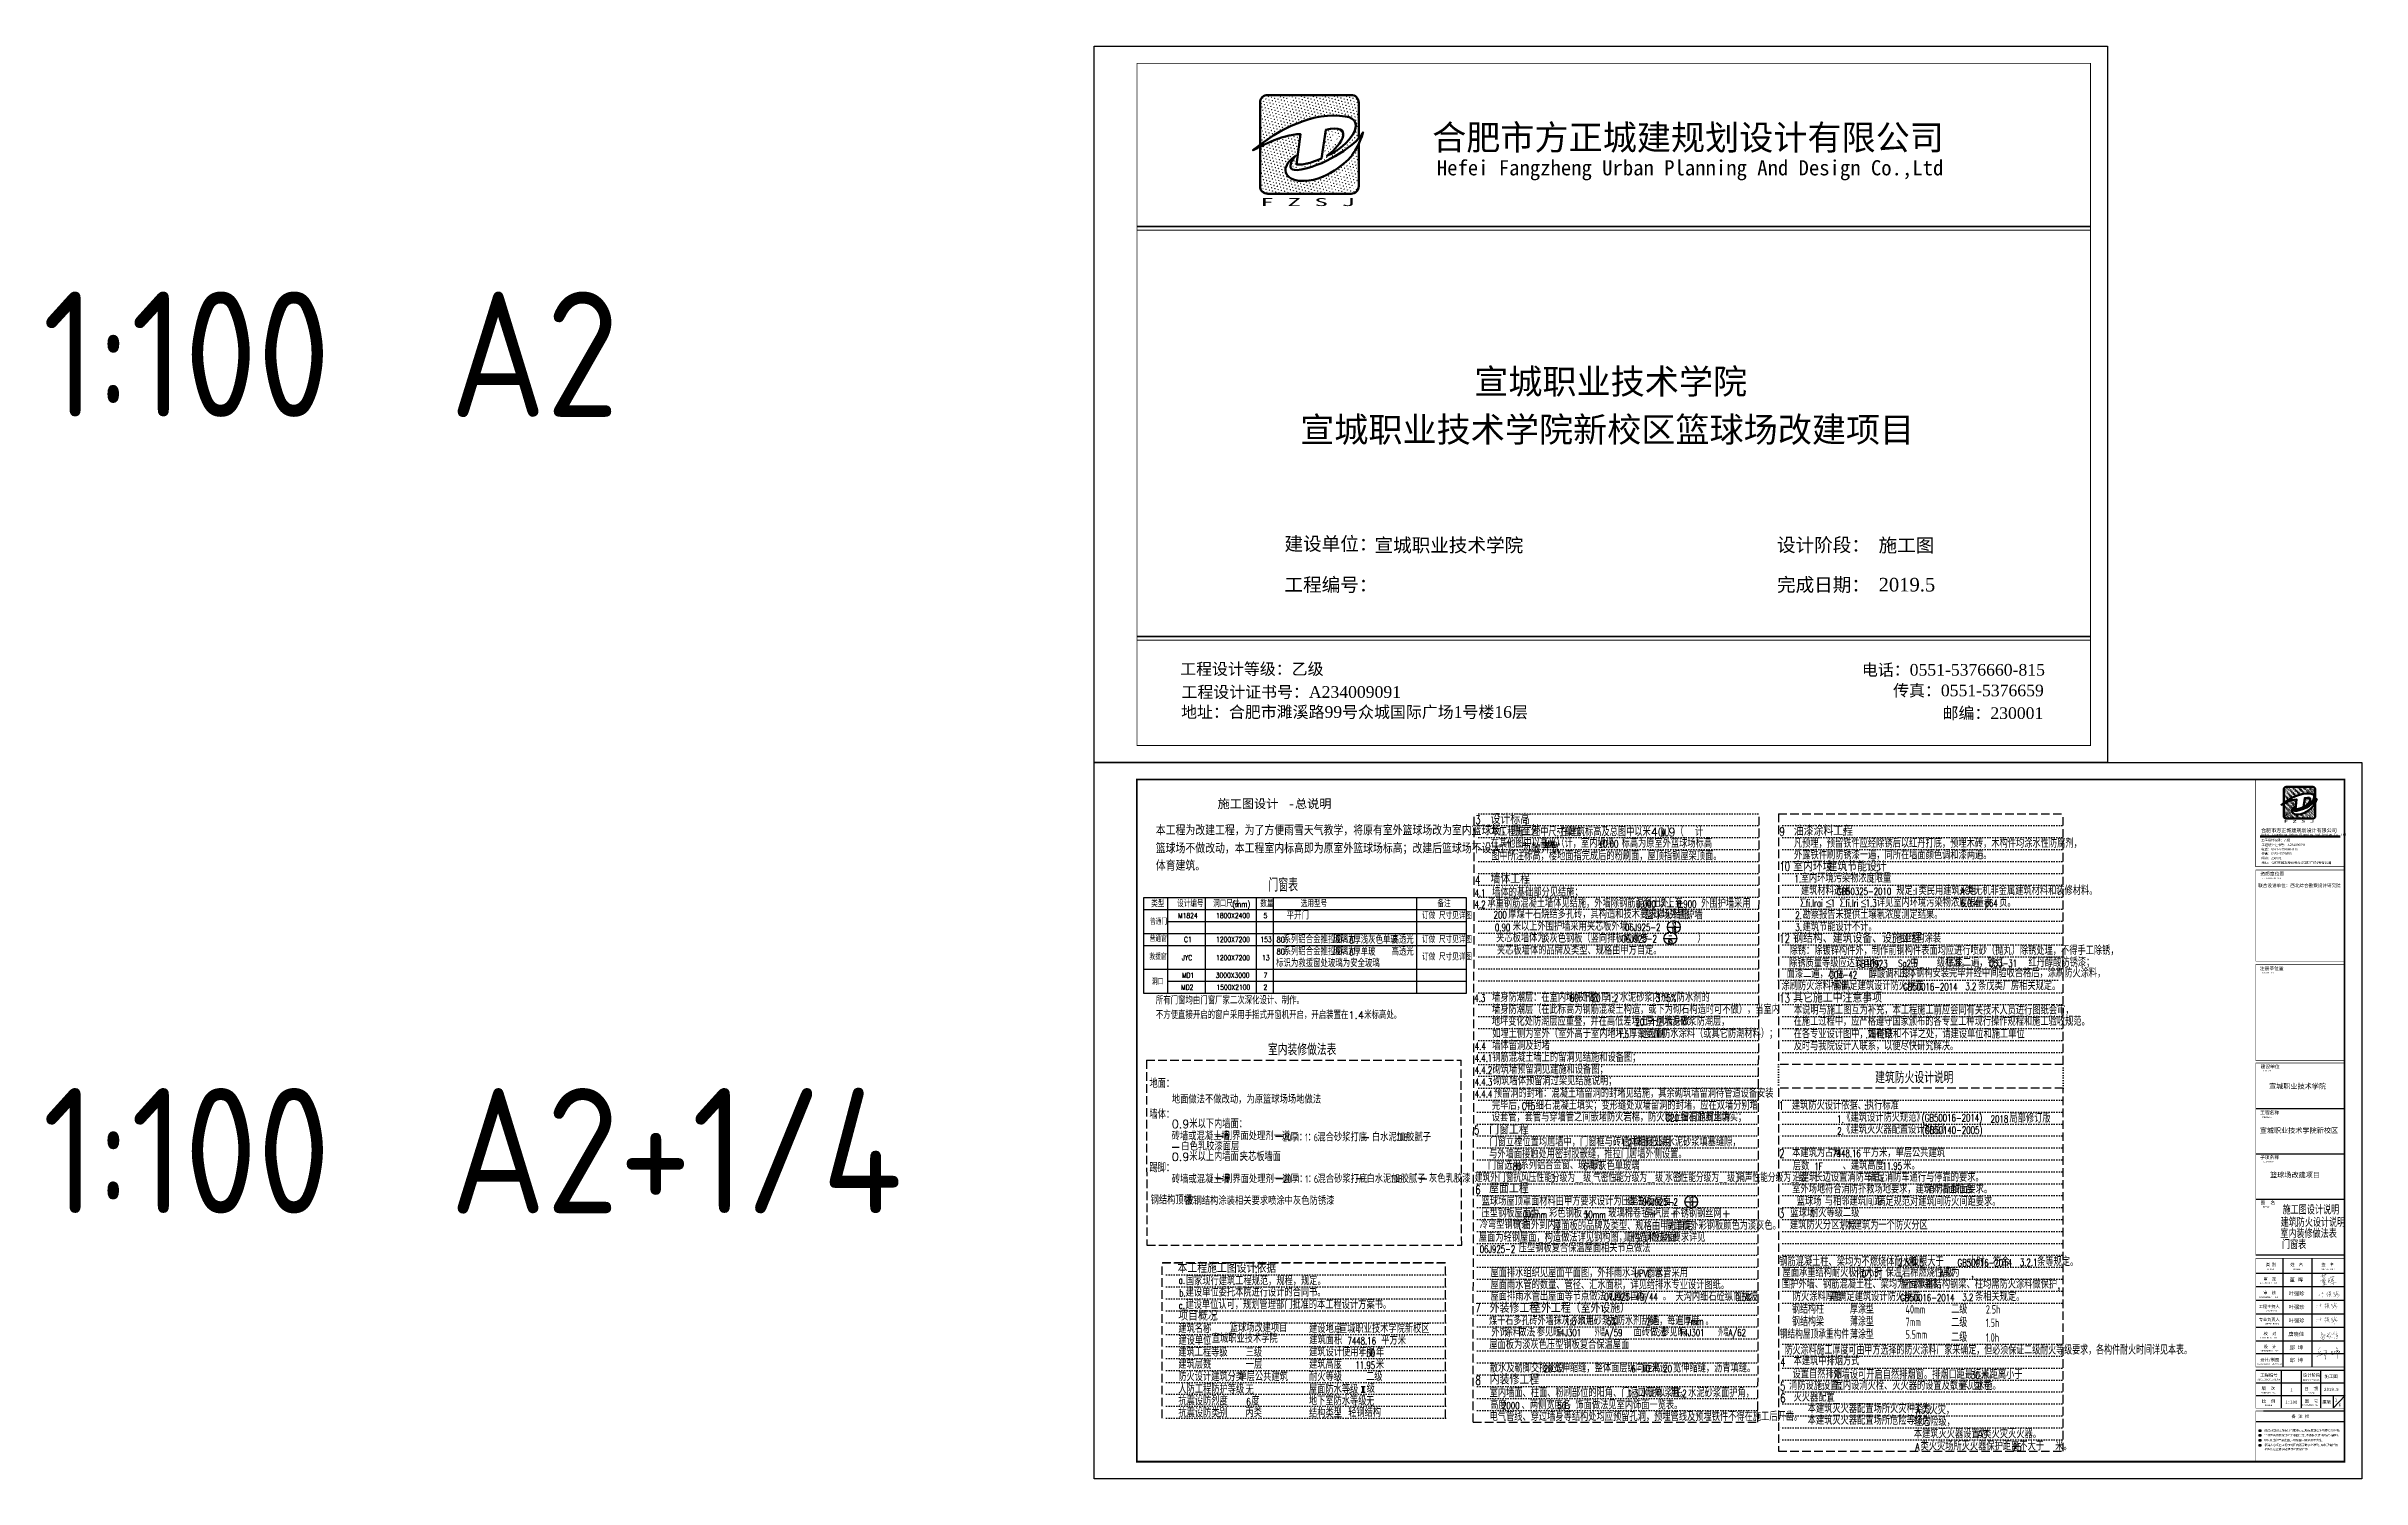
# Model space of a CAD drawing. Extents: x 962303 to 1579583, y -174742 to 224716.
# Drawn here: x 1272895 to 1408633, y 140258 to 224258 of the extents above; entities that cross this region are included whole.
import ezdxf
from ezdxf.enums import TextEntityAlignment as Align

# ---------------------------------------------------------------- set-up
doc = ezdxf.new("R2010")
doc.units = 0
doc.header["$LTSCALE"] = 1000
doc.header["$MEASUREMENT"] = 0
for name, pattern in [('ACAD_ISO07W100', [3, 0, -3]), ('DASH', [0.35, 0.25, -0.1]), ('SOLID', [0])]:
    doc.linetypes.add(name, pattern=pattern)
for name, color, linetype in [('1', 140, 'Continuous'), ('BORDER', 7, 'Continuous'), ('COLUMN', 9, 'Continuous'), ('F', 251, 'Continuous'), ('HATCH', 254, 'Continuous'), ('PUB_DIM', 3, 'Continuous'), ('PUB_TAB', 7, 'Continuous'), ('PUB_TEXT', 7, 'Continuous'), ('PUB_TITLE', 4, 'Continuous'), ('TEXT', 7, 'Continuous'), ('WIN', 3, 'Continuous'), ('外框线', 255, 'Continuous'), ('管1', 7, 'Continuous'), ('设计说明、门窗文字', 7, 'Continuous'), ('说明改字', 4, 'Continuous')]:
    doc.layers.add(name, color=color, linetype=linetype)
doc.styles.add('-黑体', font='simhei.ttf', dxfattribs={"width": 0.7})
doc.styles.add('_TCH_DIM', font='SIMPLEX', dxfattribs={"bigfont": 'GBCBIG'})
doc.styles.add('_TCH_WDTABLE', font='SIMPLEX', dxfattribs={"bigfont": 'GBCBIG'})
doc.styles.add('COMP', font='complex', dxfattribs={"bigfont": 'hztxt'})
doc.styles.add('GHF', font='times.ttf')
doc.styles.get("Standard").update_dxf_attribs({"font": 'gbenor.shx', "bigfont": 'gbcbig.shx'})
doc.styles.add('STYLE1', font='simhei.ttf', dxfattribs={"width": 0.8})
doc.styles.add('TSSD_Dimension', font='tssdeng.shx', dxfattribs={"width": 0.75, "bigfont": 'Hztxt.shx'})
doc.styles.add('样式 1', font='GBENOR', dxfattribs={"width": 0.8, "bigfont": 'HZTXT'})
doc.styles.add('黑体', font='simhei.ttf', dxfattribs={"height": 4.3})

msp = doc.modelspace()

# ---------------------------------------------------------------- texts
for s, height, style, width, p in [('4.1', 425, '_TCH_DIM', 0.705882, (1356627.1, 174392.9)), ('4.2', 425, '_TCH_DIM', 0.705882, (1356627.1, 173724.6)), ('0.000', 425, '_TCH_DIM', 0.705882, (1366098.9, 173743.6)), ('0.900', 425, '_TCH_DIM', 0.705882, (1368478.8, 173743.6)), ('200', 425, '_TCH_DIM', 0.705882, (1357745.6, 173114.1)), ('0.90', 425, '_TCH_DIM', 0.705882, (1357819.8, 172371.5)), ('06J925-2', 425, '_TCH_DIM', 0.705882, (1365439.2, 172378.5)), ('06J925-2', 425, '_TCH_DIM', 0.705882, (1365232.8, 171710.3)), ('4.3', 425, '_TCH_DIM', 0.705882, (1356612.1, 168230.4)), ('60', 425, '_TCH_DIM', 0.705882, (1362214.2, 168230.4)), ('20', 425, '_TCH_DIM', 0.705882, (1363487.8, 168230.4)), ('1:2', 425, '_TCH_DIM', 0.705882, (1364410.2, 168230.4)), ('3', 425, '_TCH_DIM', 0.705882, (1367245.2, 168230.4)), ('5%%%', 425, '_TCH_DIM', 0.705882, (1367882, 168230.4)), ('20', 425, '_TCH_DIM', 0.705882, (1366059.9, 166823.9)), ('1:2', 425, '_TCH_DIM', 0.705882, (1366982.4, 166823.9)), ('4.4', 425, '_TCH_DIM', 0.705882, (1356640.2, 165409)), ('1.5', 425, '_TCH_DIM', 0.705882, (1365035, 166106.1)), ('4.4.1', 425, '_TCH_DIM', 0.705882, (1356636, 164708.7)), ('4.4.2', 425, '_TCH_DIM', 0.705882, (1356636, 164008.5)), ('4.4.4', 425, '_TCH_DIM', 0.705882, (1356635.6, 162607.9)), ('4.4.3', 425, '_TCH_DIM', 0.705882, (1356636, 163308.2)), ('C15', 425, '_TCH_DIM', 0.705882, (1359397.6, 161897.5)), ('C20', 425, '_TCH_DIM', 0.705882, (1367817.6, 161212.1)), ('刷界面处理剂一道', 450, '样式 1', 0.8, (1341929.3, 160125.6)), ('20', 450, '样式 1', 0.8, (1345395.1, 160046.8)), ('厚', 450, '样式 1', 0.8, (1345815.1, 160046.8)), ('1', 450, '样式 1', 0.8, (1346175.1, 160046.8)), ('：', 450, '样式 1', 0.8, (1346325.1, 160046.8)), ('1', 450, '样式 1', 0.8, (1346685.1, 160046.8)), ('：', 450, '样式 1', 0.8, (1346835.1, 160046.8)), ('6', 450, '样式 1', 0.8, (1347195.1, 160046.8)), ('混合砂浆打底', 450, '样式 1', 0.8, (1347405.1, 160046.8)), ('白水泥加', 450, '样式 1', 0.8, (1350605.5, 160054.9)), ('108', 450, '样式 1', 0.8, (1352045.5, 160054.9)), ('胶腻子', 450, '样式 1', 0.8, (1352615.5, 160054.9)), ('白色乳胶漆面层', 450, '样式 1', 0.8, (1339431.3, 159516.5)), ('刷界面处理剂一道', 450, '样式 1', 0.8, (1341943.5, 157601.8)), ('20', 450, '样式 1', 0.8, (1345409.2, 157605)), ('厚', 450, '样式 1', 0.8, (1345829.2, 157605)), ('1', 450, '样式 1', 0.8, (1346189.2, 157605)), ('：', 450, '样式 1', 0.8, (1346339.2, 157605)), ('1', 450, '样式 1', 0.8, (1346699.2, 157605)), ('：', 450, '样式 1', 0.8, (1346849.2, 157605)), ('6', 450, '样式 1', 0.8, (1347209.2, 157605)), ('混合砂浆打底', 450, '样式 1', 0.8, (1347419.2, 157605)), ('白水泥加', 450, '样式 1', 0.8, (1350284.6, 157613.1)), ('108', 450, '样式 1', 0.8, (1351724.6, 157613.1)), ('胶腻子', 450, '样式 1', 0.8, (1352294.6, 157613.1)), ('灰色乳胶漆', 450, '样式 1', 0.8, (1353956.5, 157628.5)), ('按钢结构涂装相关要求喷涂中灰色防锈漆', 450, '样式 1', 0.8, (1339662.5, 156320.5, 1135.1)), ('06J925-2', 425, '_TCH_DIM', 0.705882, (1366460.9, 156270)), ('0.6mm', 425, '_TCH_DIM', 0.705882, (1359465.9, 155534.1)), ('50mm', 425, '_TCH_DIM', 0.705882, (1363038, 155534.1)), ('06J925-2', 425, '_TCH_DIM', 0.705882, (1356928.9, 153507.5))]:
    msp.add_text(s, height=height, dxfattribs=dict(style=style, width=width)).set_placement(p)
at = {"style": '_TCH_DIM'}
for s, height, p in [('承重钢筋混凝土墙体见结施，外墙除钢筋混凝土外，±', 482.27, (1357378.4, 173757.1)), ('墙体的基础部分见结施；', 482.27, (1357659.3, 174392.9)), ('以上至   外围护墙采用', 482.27, (1367384.6, 173743.6)), ('厚煤干石烧结多孔砖，其构造和技术要求详见结施；', 482.27, (1358602.8, 173114.1)), ('米以上外围护墙采用夹芯板外墙：', 482.27, (1358865.3, 172396.4)), ('篮球场外围护墙', 482.27, (1366620, 173075.2)), ('夹芯板墙体为', 482.27, (1357895.6, 171718.1)), ('夹芯板墙体的品牌及类型、规格由甲方自定。', 482.27, (1357941.4, 170994.4)), ('淡灰色钢板（竖向排板构造参        ）', 482.27, (1360538.6, 171697)), ('墙身防潮层：在室内地坪下约', 482.27, (1357650.4, 168230.4)), ('处做', 482.27, (1362785.6, 168230.4)), ('厚', 482.3, (1364059.2, 168230.4)), ('水泥砂浆内加', 482.27, (1365138.8, 168230.4)), ('～', 482.3, (1367530.9, 168230.4)), ('防水剂的', 482.27, (1368482, 168230.4)), ('地坪变化处防潮层应重叠，并在高低差埋土一侧墙身做', 482.27, (1357634.4, 166823.9)), ('墙身防潮层（在此标高为钢筋混凝土构造，或下为砌石构造时可不做），当室内', 482.27, (1357648.7, 167524.2)), ('厚', 482.3, (1366631.3, 166823.9)), ('水泥砂浆防潮层，', 482.27, (1367711, 166823.9)), ('墙体留洞及封堵', 482.27, (1357662.5, 165409)), ('如埋土侧为室外（室外高于室内地坪），还应刷', 482.27, (1357662.7, 166106.1)), ('厚聚氨酯防水涂料（或其它防潮材料）；', 482.27, (1365692.1, 166106.1)), ('钢筋混凝土墙上的留洞见结施和设备图；', 482.27, (1357666.4, 164708.7)), ('砌筑墙预留洞见建施和设备图；', 482.27, (1357682.4, 164008.5)), ('地面：', 482.27, (1337568.4, 163181.3, -1135.1)), ('砌筑墙体预留洞过梁见结施说明；', 482.27, (1357710.4, 163336.2)), ('预留洞的封堵：混凝土墙留洞的封堵见结施，其余砌筑墙留洞待管道设备安装', 482.27, (1357756.1, 162607.9)), ('墙体：', 482.27, (1337568.4, 161373.1, -1135.1)), ('设套管，套管与穿墙管之间嵌堵防火岩棉，防火墙上留洞的封堵为', 482.27, (1357636.8, 161212.1)), ('完毕后，用', 482.27, (1357642.3, 161897.5)), ('细石混凝土填实；变形缝处双墙留洞的封堵，应在双墙分别增', 482.27, (1360211.9, 161897.5)), ('细石混凝土填实；', 482.27, (1368689.1, 161212.1)), ('0.9米以下内墙面：', 482.27, (1338872.1, 160815.2, -1135.1)), ('0.9米以上内墙面：', 482.27, (1338872.1, 158892.8, -1135.1)), ('夹芯板墙面', 482.27, (1342863.6, 158887.3, -1135.1)), ('踢脚：', 482.27, (1337568.4, 158237.8, -1135.1)), ('钢结构顶棚：', 482.27, (1337637.2, 156346.1)), ('压型钢板屋面为', 482.27, (1357036.3, 155581.9)), ('彩色钢板+', 482.27, (1360998, 155581.9)), ('玻璃棉卷毡+', 482.27, (1364465.3, 155581.9)), ('做法', 482.27, (1365583.7, 156277.1)), ('隔汽层+', 482.27, (1366612.9, 155578.1)), ('不锈钢钢丝网+', 482.27, (1368223.2, 155578.1)), ('冷弯型钢檩条', 482.27, (1356930.5, 154921.4)), ('(由外到内)', 482.27, (1359164.7, 154888.8)), ('屋面板的品牌及类型、规格由甲方自定。', 482.27, (1361233.3, 154828.4)), ('屋面板外彩钢板颜色为淡灰色。', 482.27, (1367830.3, 154862.4)), ('压型钢板复合保温屋面相关节点做法', 482.27, (1359217.2, 153540.6)), ('其构造和技术要求详见', 482.27, (1365340.5, 154154))]:
    msp.add_text(s, height=height, dxfattribs=at).set_placement(p)
at = {"layer": '1', "color": 7, "style": '样式 1', "width": 0.8}
for s, p in [('地面做法不做改动，为原篮球场场地做法', (1338880.4, 162267.5)), ('砖墙或混凝土墙', (1338866.2, 160112.5)), ('砖墙或混凝土墙', (1338880.4, 157588.7))]:
    msp.add_text(s, height=450, dxfattribs=at).set_placement(p)
at = {"layer": 'COLUMN', "color": 3, "linetype": 'SOLID'}
for s, height, style, p in [('施工图设计', 522.78, '黑体', (1341560.3, 179579.9)), ('-', 522.8, '黑体', (1345719, 179579.9)), ('总说明', 522.78, '黑体', (1346097, 179579.9)), ('设计标高', 578.72, '_TCH_DIM', (1357560.6, 178652.1)), ('油漆涂料工程', 578.72, '_TCH_DIM', (1375340.9, 177965.3)), ('室内环境', 578.72, '_TCH_DIM', (1375304.9, 175880, -810.4)), ('建筑节能设计', 578.72, '_TCH_DIM', (1377315.7, 175880, -810.4)), ('门窗表', 771.63, '_TCH_WDTABLE', (1344542.1, 174688.3)), ('墙体工程', 578.72, '_TCH_DIM', (1357560.6, 175152.1)), ('钢结构、建筑设备、设施工程', 578.723, '_TCH_DIM', (1375304.9, 171675.8)), ('其它施工中注意事项', 578.72, '_TCH_DIM', (1375304.9, 168180, -810.4)), ('室内装修做法表', 675.18, '_TCH_DIM', (1344512, 165089.2)), ('建筑防火设计说明', 675.18, '_TCH_DIM', (1380112.1, 163449.5, -1558.9)), ('门窗工程', 578.72, '_TCH_DIM', (1357486.1, 160445.8)), ('屋面工程', 578.72, '_TCH_DIM', (1357478.8, 157000.7)), ('本工程施工图设计依据', 578.72, '_TCH_DIM', (1339209.7, 152331.6)), ('项目概况', 578.72, '_TCH_DIM', (1339256.3, 149529.9)), ('外装修工程', 578.72, '_TCH_DIM', (1357515.8, 149986.7)), ('室外工程（室外设施）', 578.72, '_TCH_DIM', (1359947.9, 149986.7)), ('内装修工程', 578.72, '_TCH_DIM', (1357515.8, 145786.7))]:
    msp.add_text(s, height=height, dxfattribs=dict(at, style=style)).set_placement(p)
at = {"layer": 'COLUMN', "color": 5, "linetype": 'SOLID', "style": '_TCH_DIM'}
for s, height, p in [('本工程为改建工程，为了方便雨雪天气教学，将原有室外篮球场改为室内篮球场，原室外', 578.723, (1337939, 177993.1)), ('篮球场不做改动，本工程室内标高即为原室外篮球场标高；改建后篮球场不设大门，为敞开式', 578.723, (1337939, 176932.5)), ('体育建筑。', 578.72, (1337939, 175915.6))]:
    msp.add_text(s, height=height, dxfattribs=at).set_placement(p)
at = {"layer": 'COLUMN', "color": 3, "linetype": 'SOLID', "style": '_TCH_DIM', "width": 0.705882}
for s, p in [('3', (1356669.2, 178649.6)), (':', (1359571.4, 178652.1)), ('9', (1374501.2, 177959.1)), (':', (1378194.3, 177965.3)), ('4', (1356655.7, 175115.8)), (':', (1359571.4, 175152.1)), ('10', (1374501.2, 175899.6)), (':', (1380169.1, 175880, -810.4)), ('12', (1374496.4, 171678.8)), (':', (1381107.2, 171675.8)), ('13', (1374496.4, 168178.1)), (':', (1379422.1, 168180, -810.4)), ('1', (1374452.7, 161881.9, -794.6)), ('5', (1356594.6, 160450.4)), (':', (1359497, 160445.8)), ('2', (1374488.8, 159075, -1112.4)), ('6', (1356669.2, 156953.4)), (':', (1359489.6, 157000.7)), ('3', (1374470.9, 155564.4, -1112.4)), (':', (1343748.2, 152331.6)), (':', (1341267.1, 149529.9)), ('7', (1356669.2, 150018.4)), (':', (1364160.7, 149986.7)), ('4', (1374545.5, 146843.5, -1112.4)), ('8', (1356681.9, 145772.4)), (':', (1359947.9, 145786.7)), ('5', (1374533.8, 145430.2, -1112.4)), ('6', (1374545.5, 144735.7, -1112.4))]:
    msp.add_text(s, height=510, dxfattribs=at).set_placement(p)
at = {"layer": 'PUB_TAB', "style": '_TCH_WDTABLE'}
for s, p in [('类型', (1337672.6, 173780.5)), ('设计编号', (1339189.6, 173780.5)), ('洞口尺寸', (1341299.1, 173780.5)), ('数量', (1344064.1, 173780.5)), ('选用型号', (1346436.4, 173780.5)), ('备注', (1354448.6, 173780.5)), ('订做', (1353544.2, 173080.5)), ('尺寸见详图', (1354540.2, 173080.5)), ('订做', (1353544.2, 171680.5)), ('订做', (1353544.2, 170656.9)), ('尺寸见详图', (1354540.2, 171680.5)), ('尺寸见详图', (1354540.2, 170656.9))]:
    msp.add_text(s, height=385.82, dxfattribs=at).set_placement(p)
at = {"layer": 'PUB_TAB', "style": '_TCH_WDTABLE', "width": 0.705882}
for s, height, p in [('(mm)', 340, (1342422.5, 173780.5)), ('M1824', 297.5, (1339248.7, 173131.8)), ('1800X2400', 297.5, (1341473.7, 173131.8)), ('5', 297.5, (1344253.7, 173131.8)), ('C1', 297.5, (1339593.7, 171731.8)), ('1200X7200', 297.5, (1341473.7, 171731.8)), ('153', 297.5, (1344073.7, 171731.8)), ('JYC', 297.5, (1339468.7, 170659.9)), ('MD1', 297.5, (1339473.7, 169631.8)), ('3000X3000', 297.5, (1341453.7, 169631.8)), ('1200X7200', 297.5, (1341473.7, 170659.9)), ('13', 297.5, (1344173.7, 170659.9)), ('7', 297.5, (1344253.7, 169631.8)), ('MD2', 297.5, (1339428.7, 168931.8)), ('1500X2100', 297.5, (1341493.7, 168931.8)), ('2', 297.5, (1344253.7, 168931.8))]:
    msp.add_text(s, height=height, dxfattribs=at).set_placement(p)
at = {"layer": 'PUB_TEXT'}
for s, height, style, p in [('合肥市方正城建规划设计有限公司', 1466.258, '-黑体', (1354138.9, 218179.9)), ('Hefei Fangzheng Urban Planning And Design Co.,Ltd', 890.776, '-黑体', (1354411.4, 216688.9)), ('宣城职业技术学院', 1466.26, '-黑体', (1356601.9, 203867.8)), ('宣城职业技术学院新校区篮球场改建项目', 1466.258, '-黑体', (1346401.2, 201049.2)), ('建设单位：', 798.75, 'GHF', (1345483.1, 194688)), ('宣城职业技术学院', 798.75, 'GHF', (1350760.8, 194602.8)), ('设计阶段：', 798.75, 'GHF', (1374356.1, 194618.7)), ('施工图', 798.75, 'GHF', (1380312.9, 194600.5, -24116.5)), ('工程编号：', 798.75, 'GHF', (1345483.1, 192286)), ('完成日期：', 798.75, 'GHF', (1374356.1, 192284.1)), ('2019.5', 798.75, 'GHF', (1380312.9, 192287.2, -24116.5)), ('工程设计等级：乙级', 684.64, 'GHF', (1339367.7, 187402.4)), ('电话：0551-5376660-815', 684.645, 'GHF', (1379333.2, 187351.1)), ('工程设计证书号：A234009091', 684.645, 'GHF', (1339443.2, 186050.3)), ('传真：0551-5376659', 684.645, 'GHF', (1381161.9, 186140.2)), ('地址：合肥市濉溪路99号众城国际广场1号楼16层', 684.645, 'GHF', (1339423.7, 184877.4)), ('邮编：230001', 684.64, 'GHF', (1384063, 184810.1)), ('Hefei Fangzheng Urban Planning And Design Co.,Ltd', 130.192, '-黑体', (1402734.7, 177959.5)), ('合肥市方正城建规划设计有限公司', 211.351, '-黑体', (1402735, 178172.7)), ('工程设计等级：乙级', 134.32, 'GHF', (1402748.8, 177636.5)), ('电话：0551-5376660-815', 134.324, 'GHF', (1402744.4, 177100.6)), ('传真：0551-5376659', 134.324, 'GHF', (1402766.1, 176851.3)), ('邮编：230001', 134.32, 'GHF', (1402753.8, 176587.4)), ('地址：合肥市濉溪路99号众城国际广场1号楼16层', 134.324, 'GHF', (1402766.1, 176311.5)), ('工程设计证书号：A234009091', 134.324, 'GHF', (1402766.1, 177358.5)), ('联合设计单位：西北综合勘察设计研究院 ', 191.934, 'STYLE1', (1402566.9, 174948.3)), ('资质章位置', 199, 'STYLE1', (1402695.9, 175627.7)), ('GUALIFICATION', 89.549, 'GHF', (1402826.3, 175422.1)), ('注册章位置', 199, 'STYLE1', (1402665.6, 170088.9)), ('REGISTRY', 89.55, 'GHF', (1402817.9, 169886.8)), ('建设单位', 199, 'STYLE1', (1402707.1, 164327.2)), ('CLIENT', 89.55, 'GHF', (1402859.9, 164143.8)), ('宣城职业技术学院', 298.5, 'STYLE1', (1403202, 163127.2)), ('工程名称', 199, 'STYLE1', (1402678.7, 161629)), ('宣城职业技术学院新校区', 298.498, 'STYLE1', (1402651.2, 160533.8)), ('PROJECT', 89.55, 'GHF', (1402817.9, 161416.1)), ('子项名称', 199, 'STYLE1', (1402678.7, 159004.4)), ('SUB-ITEM', 89.55, 'GHF', (1402849.9, 158801.4)), ('篮球场改建项目', 298.5, 'STYLE1', (1403260.9, 157924.1)), ('图  名', 199, 'STYLE1', (1402699, 156345.5)), ('TITLE', 89.55, 'GHF', (1402851, 156132.6)), ('审', 174.1, 'STYLE1', (1402880, 151882.2)), (' 类', 174.12, 'STYLE1', (1402880, 152729)), ('CLASS', 89.55, 'GHF', (1403074.9, 152493.4)), ('别', 174.1, 'STYLE1', (1403375.3, 152729)), ('定', 174.1, 'STYLE1', (1403375.3, 151882.2)), ('董 晖', 220, 'STYLE1', (1404408.4, 151814.1)), ('姓', 174.1, 'STYLE1', (1404449.8, 152729)), ('NAME', 89.55, 'GHF', (1404633.2, 152493.4)), ('名', 174.1, 'STYLE1', (1404945, 152729)), ('签', 174.1, 'STYLE1', (1406277.8, 152729)), ('SIGNATURE', 89.55, 'GHF', (1406277.6, 152493.4)), ('名', 174.1, 'STYLE1', (1406773.1, 152729)), ('EXAMINED', 89.55, 'GHF', (1402642.2, 150864.7)), ('APPROVED', 89.55, 'GHF', (1402650.9, 151688.3)), ('审', 174.1, 'STYLE1', (1402866.5, 151077.2)), ('核', 174.1, 'STYLE1', (1403361.8, 151077.2)), ('BY', 89.55, 'GHF', (1403504.4, 151688.3)), ('BY', 89.55, 'GHF', (1403563, 150864.7)), ('叶强珍', 220, 'STYLE1', (1404350.4, 151009.9)), ('工程主持人', 174.12, 'STYLE1', (1402599.7, 150270.3)), ('专业负责人', 174.12, 'STYLE1', (1402606, 149506.7)), ('CHIEF', 89.55, 'GHF', (1402964.5, 149293.1)), ('CAPTAIN', 89.55, 'GHF', (1403044.1, 150056)), ('ENGI.', 89.55, 'GHF', (1403426.7, 149293.1)), ('叶强珍', 220, 'STYLE1', (1404350.4, 150214)), ('叶强珍', 220, 'STYLE1', (1404350.4, 149418)), ('CHECKED', 89.55, 'GHF', (1402703.3, 148483.3)), ('校', 174.1, 'STYLE1', (1402882.2, 148678)), ('设', 174.1, 'STYLE1', (1402887.5, 147914.4)), ('对', 174.1, 'STYLE1', (1403377.5, 148678)), ('计', 174.1, 'STYLE1', (1403382.8, 147914.4)), ('BY', 89.55, 'GHF', (1403484.7, 148483.3)), ('唐晓佳', 220, 'STYLE1', (1404333.2, 148630.4)), ('邱 坤', 220, 'STYLE1', (1404408.4, 147834.4)), ('设计/制图', 174.12, 'STYLE1', (1402685.5, 147148.5)), ('DESIGNED', 89.55, 'GHF', (1402711.6, 147709.6)), ('BY', 89.55, 'GHF', (1403566, 147709.6)), ('邱 坤', 220, 'STYLE1', (1404408.4, 147097.3)), ('ARCHITECTURAL', 89.549, 'GHF', (1402525.4, 146034.2)), ('工程编号', 180.91, 'STYLE1', (1402684.9, 146243.9)), ('EDITION', 89.55, 'GHF', (1402744.7, 145246.7)), ('版  次', 180.91, 'STYLE1', (1402764.4, 145470.2)), ('No.', 89.55, 'GHF', (1403394.5, 145246.7)), ('No.', 89.55, 'GHF', (1403680.1, 146034.2)), ('1', 180.9, 'STYLE1', (1404443.5, 145381.5)), (' 设计阶段', 180.91, 'STYLE1', (1405050.4, 146246.2)), ('     DESIGN PHASE', 89.549, 'GHF', (1405011.8, 145990.4)), ('日  期', 180.91, 'STYLE1', (1405277.2, 145447.9)), ('DATE', 89.55, 'GHF', (1405499.6, 145229.1)), ('2019.5', 180.91, 'STYLE1', (1406432.7, 145410.7)), ('施工图', 180.91, 'STYLE1', (1406458.5, 146171.9)), ('比  例', 180.91, 'STYLE1', (1402785.2, 144711.4)), ('SCALE', 89.55, 'GHF', (1402957, 144527.9)), ('1:100', 180.91, 'STYLE1', (1404153.5, 144658.7)), ('DRAWING', 89.55, 'GHF', (1405147, 144520.5)), ('图  号', 180.91, 'STYLE1', (1405292.9, 144711.6)), ('No.', 89.55, 'GHF', (1405891, 144520.5)), ('建施', 180.91, 'STYLE1', (1406320.2, 144667.8)), ('1', 180.9, 'STYLE1', (1407059.2, 144781.7)), ('6', 180.9, 'STYLE1', (1407284.8, 144490.8))]:
    msp.add_text(s, height=height, dxfattribs=dict(at, style=style)).set_placement(p)
for s, p in [('1:100', (1272671.3, 202527.2)), ('A2', (1296558.8, 202527.2)), ('1:100', (1272671.3, 155818.2)), ('A2+1/4', (1296558.8, 155818.2))]:
    msp.add_text(s, height=7350, dxfattribs=at).set_placement(p)
at = {"layer": 'PUB_TEXT', "style": 'STYLE1', "width": 1}
for s, p in [('切勿以比例量度此图,-切依图内数字所示为准。', (1402902.1, 142457.3)), ('非得建筑师或设计师之书面批准,不得随意将任何部分翻印。', (1402916.9, 142746.4)), ('此设计图则之版权归合肥市方正城建规划设计有限公司所有。', (1402931, 143030.2)), ('矛盾处应立即通知建筑师或设计师 。', (1402931, 141926.1)), ('承建人必须在工场核对图内所示数字之准则,如发现有任何', (1402931, 142175.6))]:
    msp.add_text(s, height=120.304, dxfattribs=at).set_placement(p)
at = {"layer": 'PUB_TEXT', "insert": (1402530.5, 147026.3), "char_height": 72.535, "width": 2286.63, "attachment_point": 1, "style": 'GHF'}
msp.add_mtext('DESIGNED BY /  DRAWN BY', dxfattribs=at)
at = {"layer": 'PUB_TITLE', "color": 4, "style": 'STYLE1', "width": 2.5}
for height, p in [(465.43, (1344072.2, 214889.4)), (148.99, (1404069, 178737.5))]:
    msp.add_text('F Z S J', height=height, dxfattribs=at).set_placement(p)
at = {"layer": 'TEXT', "style": '_TCH_DIM'}
for s, p in [('施工图设计说明', (1403998.5, 155767)), ('室内装修做法表', (1403862.4, 154378.9)), ('建筑防火设计说明', (1403884.4, 155035, -2137.9)), ('门窗表', (1403964.7, 153729.6))]:
    msp.add_text(s, height=472.9, dxfattribs=at).set_placement(p)
at = {"layer": 'WIN', "color": 7}
for s, height, style, p in [('本工程施工图中尺寸单位', 482.27, '_TCH_DIM', (1357577.3, 177939.1)), ('在建筑标高及总图中以米40.9（  计', 482.27, '_TCH_DIM', (1361653.3, 177939.1)), ('）', 482.3, '_TCH_DIM', (1367891.3, 177939.1)), ('在其他图中以毫米（', 482.27, '_TCH_DIM', (1357570, 177270.1)), ('图中所注标高，楼地面指完成后的粉刷面，屋顶指钢屋架顶面。', 482.27, '_TCH_DIM', (1357599.8, 176529.2)), ('）计，室内地坪', 482.27, '_TCH_DIM', (1361415.3, 177270.1)), ('标高为原室外篮球场标高', 482.27, '_TCH_DIM', (1365244.2, 177270.1)), ('凡预埋，预留铁件应经除锈后以红丹打底，预埋木砖，木构件均涂水性防腐剂，', 482.27, '_TCH_DIM', (1375345.5, 177266.5)), ('外露铁件刷防锈漆一遍，同所在墙面颜色调和漆两遍。', 482.27, '_TCH_DIM', (1375354.6, 176585.9)), ('室内环境污染物浓度限量', 482.27, '_TCH_DIM', (1375749.2, 175222.1)), ('Σ', 482.3, '_TCH_DIM', (1375691.2, 173796.6)), ('建筑材料选用', 482.27, '_TCH_DIM', (1375759.6, 174492.6, 6.4)), ('≤', 482.3, '_TCH_DIM', (1377156.5, 173796.6)), ('Σ', 482.3, '_TCH_DIM', (1378007.6, 173796.6)), ('≤', 482.3, '_TCH_DIM', (1379201.5, 173796.6)), ('详见室内环境污染物浓度限量表', 482.27, '_TCH_DIM', (1380209.7, 173796.6)), ('规定', 482.27, '_TCH_DIM', (1381351.7, 174492.6, 6.4)), ('类民用建筑采用', 482.27, '_TCH_DIM', (1382653.8, 174492.6, 6.4)), ('类无机非金属建筑材料和装修材料。', 482.27, '_TCH_DIM', (1385425.6, 174492.6, 6.4)), ('页。', 482.27, '_TCH_DIM', (1387381.7, 173796.6)), ('普通门', 337.59, '_TCH_WDTABLE', (1337586.7, 172755.5)), ('平开门', 434.04, '_TCH_DIM', (1345610.8, 173066.6)), ('勘察报告未提供土壤氡浓度测定结果。', 482.27, '_TCH_DIM', (1375856.4, 173088.8, 6.4)), ('建筑节能设计不计。', 482.27, '_TCH_DIM', (1375857.7, 172378.2, 6.4)), ('救援窗', 337.59, '_TCH_WDTABLE', (1337560, 170697.8)), ('普通窗', 337.59, '_TCH_WDTABLE', (1337577.4, 171752.9)), ('系列铝合金推拉窗', 434.04, '_TCH_DIM', (1345426.4, 171659.2)), ('系列铝合金推拉窗', 434.04, '_TCH_DIM', (1345426.4, 170959.2)), ('玻璃为', 434.04, '_TCH_DIM', (1348340.1, 171671.5)), ('玻璃为', 434.04, '_TCH_DIM', (1348340.1, 170971.5)), ('厚浅灰色单玻', 434.04, '_TCH_DIM', (1349519.8, 171635.6)), ('厚单玻', 434.04, '_TCH_DIM', (1349519.8, 170935.6)), ('高透光', 434.04, '_TCH_DIM', (1351755.7, 171649.4)), ('高透光', 434.04, '_TCH_DIM', (1351755.7, 170949.4)), ('除锈：除镀锌构件外，制作前钢构件表面均应进行喷砂（抛丸）除锈处理，不得手工除锈，', 482.27, '_TCH_DIM', (1375090.7, 170977.5, -16199952)), ('钢结构涂装', 482.27, '_TCH_DIM', (1381560.2, 171699.3)), ('标识为救援窗处玻璃为安全玻璃', 434.043, '_TCH_DIM', (1344991.8, 170266.4)), ('面漆二遍，灰色    醇酸调和漆；', 482.27, '_TCH_DIM', (1374925.5, 169626, -16199952)), ('除锈质量等级应达到国标     中   级标准。', 482.27, '_TCH_DIM', (1375065.5, 170256.5, -16199952)), ('主体钢构安装完毕并经中间验收合格后，涂刷防火涂料，', 482.27, '_TCH_DIM', (1381547.7, 169661.5)), ('底漆二遍，铁红    红丹醇酸防锈漆；', 482.27, '_TCH_DIM', (1384284.1, 170280.5, -16199952)), ('洞口', 337.59, '_TCH_WDTABLE', (1337708.9, 169232.5)), ('所有门窗均由门窗厂家二次深化设计、制作。', 434.043, '_TCH_DIM', (1337941.6, 168084.3)), ('涂刷防火涂料标准，', 482.27, '_TCH_DIM', (1374619.5, 168912.7)), ('需满足建筑设计防火规范', 482.27, '_TCH_DIM', (1377637.5, 168907.8)), ('条戊类厂房相关规定。', 482.27, '_TCH_DIM', (1386143.1, 168911.6)), ('不方便直接开启的窗户采用手摇式开窗机开启，开启装置在1.4米标高处。', 434.043, '_TCH_DIM', (1337941.6, 167227.5)), ('在施工过程中，应严格遵守国家颁布的各专业工种现行操作规程和施工验收规范。', 482.27, '_TCH_DIM', (1375331.7, 166825.1)), ('本说明与施工图互为补充，本工程施工前应会同有关技术人员进行图纸会审，', 482.27, '_TCH_DIM', (1375342.9, 167483.9)), ('及时与我院设计人联系，以便尽快研究解决。', 482.27, '_TCH_DIM', (1375333, 165383.2)), ('在各专业设计图中，如有错', 482.27, '_TCH_DIM', (1375333, 166089.9)), ('漏', 482.3, '_TCH_DIM', (1379688.6, 166089.9)), ('碰', 482.3, '_TCH_DIM', (1380182.5, 166089.9)), ('缺和不详之处，请建设单位和施工单位', 482.27, '_TCH_DIM', (1380676.4, 166089.9)), ('建筑防火设计依据、执行标准', 482.27, '_TCH_DIM', (1375228.3, 161900.1)), ('《建筑设计防火规范》', 482.27, '_TCH_DIM', (1378188, 161194.9, -794.6)), ('局部修订版', 482.27, '_TCH_DIM', (1387982.8, 161145, -794.6)), ('门窗立樘位置均居墙中，门窗框与砖墙体相接处用', 482.27, '_TCH_DIM', (1357501.1, 159754.5)), ('膨胀低碱水泥砂浆填塞缝隙，', 482.27, '_TCH_DIM', (1365953, 159754.5)), ('《建筑灭火器配置设计规范》', 482.27, '_TCH_DIM', (1378184.5, 160493.1, -794.6)), ('门窗选用', 482.27, '_TCH_DIM', (1357407.8, 158385.7)), ('与外墙面接触处用密封胶嵌缝，推拉门居墙外侧设置。', 482.27, '_TCH_DIM', (1357482.6, 159047.1)), ('系列铝合金窗、玻璃为', 482.27, '_TCH_DIM', (1359319.4, 158403.3)), ('厚灰色单玻璃', 482.27, '_TCH_DIM', (1363403.1, 158352.2)), ('本建筑为占地', 482.27, '_TCH_DIM', (1375242.3, 159122.4, -1112.4)), ('层数', 482.27, '_TCH_DIM', (1375285.7, 158355.7, -1112.4)), ('、建筑高度', 482.27, '_TCH_DIM', (1378205.2, 158380.4, -1112.4)), ('平方米，单层公共建筑', 482.27, '_TCH_DIM', (1379377.3, 159122.4, -1112.4)), ('米。', 482.27, '_TCH_DIM', (1381759.9, 158380.4, -1112.4)), ('室外场地符合消防扑救场地要求，建筑外墙面符合', 482.27, '_TCH_DIM', (1375246.6, 156993.3, -1112.4)), ('沿建筑', 482.27, '_TCH_DIM', (1375268.5, 157680.4, -1112.4)), ('长边设置消防车道，', 482.27, '_TCH_DIM', (1376550.3, 157680.4, -1112.4)), ('满足消防车通行与停靠的要求。', 482.27, '_TCH_DIM', (1379718.5, 157680.4, -1112.4)), ('消防扑救面要求。', 482.27, '_TCH_DIM', (1383108.6, 156993.3, -1112.4)), ('篮球场屋顶罩面材料由甲方要求设计为压型钢板屋面，', 482.27, '_TCH_DIM', (1357043.6, 156283.3)), ('篮球场', 482.27, '_TCH_DIM', (1375143.3, 155593.6)), ('篮球场', 482.27, '_TCH_DIM', (1375513.3, 156277.6)), ('耐火等级二级', 482.27, '_TCH_DIM', (1376295.1, 155603.5)), ('与相邻建筑间距', 482.27, '_TCH_DIM', (1377161, 156280.4, -1112.4)), ('，满足规范对建筑间防火间距要求。', 482.27, '_TCH_DIM', (1379740.5, 156258, -1112.4)), ('建筑防火分区划分', 482.27, '_TCH_DIM', (1375115.1, 154888.1, -1112.4)), ('本建筑为一个防火分区', 482.27, '_TCH_DIM', (1378373.5, 154872, -1112.4)), ('屋面为轻钢屋面，构造做法详见钢构图，压型钢板屋面', 482.27, '_TCH_DIM', (1356877.4, 154157.5)), ('国家现行建筑工程规范，规程，规定。', 482.27, '_TCH_DIM', (1339701.3, 151610.7)), ('屋面排水组织见屋面平面图，外排雨水斗、雨水管采用', 482.27, '_TCH_DIM', (1357557.6, 152083.1)), ('管，', 482.27, '_TCH_DIM', (1367183.1, 152083.1)), ('钢筋混凝土柱、梁均为不燃烧体耐火极限大于    小时。符合', 482.27, '_TCH_DIM', (1374485.6, 152731.4)), ('屋面承重结构耐火极限大于   ,', 482.27, '_TCH_DIM', (1374683.4, 152098.4)), ('小时', 482.27, '_TCH_DIM', (1379585, 152012.3, -1112.4)), ('保温岩棉燃烧性能为  ,', 482.27, '_TCH_DIM', (1380717.4, 152098.4)), ('和', 482.3, '_TCH_DIM', (1382079, 152704.8, -1112.4)), ('级', 482.3, '_TCH_DIM', (1384258.6, 152108.3, -1112.4)), ('条等规定。', 482.27, '_TCH_DIM', (1389605.1, 152731.4)), ('建设单位认可，规划管理部门批准的本工程设计方案书。', 482.27, '_TCH_DIM', (1339677.9, 150214.1)), ('建设单位委托本院进行设计的合同书。', 482.27, '_TCH_DIM', (1339691.9, 150945.2)), ('屋面雨水管的数量、管径、汇水面积，详见给排水专业设计图纸。', 482.27, '_TCH_DIM', (1357561.2, 151372.6)), ('屋面排雨水管出屋面等节点做法见国标国标', 482.27, '_TCH_DIM', (1357563.5, 150711.9, 56.8)), ('。', 482.3, '_TCH_DIM', (1367662.3, 150711.9, 56.8)), ('天沟内细石砼纵向找坡', 482.27, '_TCH_DIM', (1368403.3, 150681.8)), ('。', 482.3, '_TCH_DIM', (1372979.9, 150673)), ('围护外墙、钢筋混凝土柱、梁均为不燃烧体，', 482.27, '_TCH_DIM', (1374641.8, 151414.4)), ('防火涂料厚度', 482.27, '_TCH_DIM', (1375281.7, 150678.7)), ('需满足建筑设计防火规范', 482.27, '_TCH_DIM', (1377460.7, 150678.7)), ('屋面承重结构钢梁、柱均需防火涂料做保护,', 482.27, '_TCH_DIM', (1381612.4, 151414.4)), ('条相关规定。', 482.27, '_TCH_DIM', (1385966.3, 150682.5)), ('建筑名称', 482.27, '_TCH_DIM', (1339260.3, 148812.8)), ('篮球场改建项目', 482.27, '_TCH_DIM', (1342276.1, 148863.1)), ('建设地点', 482.27, '_TCH_DIM', (1346925, 148812.8)), ('宣城职业技术学院新校区', 482.27, '_TCH_DIM', (1348678.7, 148809.9)), ('煤干石多孔砖外墙抹灰必须用', 472.624, '_TCH_DIM', (1357482.3, 149271.3)), ('水泥砂浆加', 472.62, '_TCH_DIM', (1362668.9, 149271.3)), ('防水剂刮糙', 472.62, '_TCH_DIM', (1364977.1, 149271.3)), ('遍，每遍厚度', 472.62, '_TCH_DIM', (1366977.3, 149271.3)), ('。', 472.6, '_TCH_DIM', (1370161.6, 149271.3)), ('建筑工程等级', 482.27, '_TCH_DIM', (1339255.3, 147429.5)), ('建设单位', 482.27, '_TCH_DIM', (1339263.5, 148109.7)), ('宣城职业技术学院', 482.27, '_TCH_DIM', (1341223.9, 148231.6)), ('建筑设计使用年限', 482.27, '_TCH_DIM', (1346926.4, 147436.9)), ('建筑面积', 482.27, '_TCH_DIM', (1346934.8, 148149.3)), ('平方米', 482.27, '_TCH_DIM', (1351158.8, 148122.2, -767.2)), ('屋面板为淡灰色压型钢板复合保温屋面', 482.27, '_TCH_DIM', (1357493.8, 147862.8, -6756.8)), ('外饰', 482.27, '_TCH_DIM', (1357610.8, 148594.4)), ('涂料', 482.27, '_TCH_DIM', (1358389, 148594.4)), ('做法', 482.27, '_TCH_DIM', (1359181.4, 148607.7)), ('参见皖', 482.27, '_TCH_DIM', (1360268.9, 148607.7)), ('面砖做法', 482.27, '_TCH_DIM', (1365946.9, 148607.7)), ('参见皖', 482.27, '_TCH_DIM', (1367565.5, 148607.7)), ('建筑层数', 482.27, '_TCH_DIM', (1339257.3, 146714.1)), ('三级', 482.27, '_TCH_DIM', (1343206.6, 147402.8)), ('一层', 482.27, '_TCH_DIM', (1343214.6, 146709.7)), ('建筑高度', 482.27, '_TCH_DIM', (1346925, 146714.1)), ('米', 482.3, '_TCH_DIM', (1350842.3, 146700.7)), ('年', 482.3, '_TCH_DIM', (1350844.5, 147409.2)), ('散水及勒脚交接处设', 482.27, '_TCH_DIM', (1357520, 146499.6, 125.5)), ('宽伸缩缝，整体面层纵向距离', 482.27, '_TCH_DIM', (1361251, 146499.6, 125.5)), ('米设', 482.27, '_TCH_DIM', (1366986.3, 146499.6, 125.5)), ('宽伸缩缝，沥青填缝。', 482.27, '_TCH_DIM', (1368259.8, 146499.6, 125.5)), ('设置自然排烟', 482.27, '_TCH_DIM', (1375266.3, 146144.5)), ('本建筑中排烟方式', 482.27, '_TCH_DIM', (1375330.9, 146915.6)), ('外墙设可开启自然排烟窗。排烟口距最远点距离小于', 482.27, '_TCH_DIM', (1377659.1, 146113.1)), ('米。', 482.27, '_TCH_DIM', (1386305, 146113.1)), ('人防工程防护等级', 482.27, '_TCH_DIM', (1339262.3, 145257.9)), ('防火设计建筑分类', 482.27, '_TCH_DIM', (1339253.3, 145987.3)), ('单层公共建筑', 482.27, '_TCH_DIM', (1342786.3, 145987.9)), ('无', 482.3, '_TCH_DIM', (1343199.8, 145210.2)), ('屋面防水等级', 482.27, '_TCH_DIM', (1346913.7, 145246.9)), ('耐火等级', 482.27, '_TCH_DIM', (1346925, 145987.3)), ('二级', 482.27, '_TCH_DIM', (1350266.8, 145993.6)), ('级', 482.3, '_TCH_DIM', (1350302, 145300.3)), ('室内墙面、柱面、粉刷部位的阳角、门洞口阳角、用', 482.27, '_TCH_DIM', (1357511.3, 145043.6)), ('水泥砂浆底、', 482.27, '_TCH_DIM', (1366314.4, 145043.6)), ('水泥砂浆面护角，', 482.27, '_TCH_DIM', (1369149.3, 145043.6)), ('  消防设施设置：', 482.27, '_TCH_DIM', (1374403.4, 145473, -1112.4)), ('灭火器配置', 482.27, '_TCH_DIM', (1375327.4, 144789.3, -1112.4)), ('室内设消火栓、灭火器的设置及数量、型号', 482.27, '_TCH_DIM', (1377740.3, 145473, -1112.4)), ('，详见水施。', 482.27, '_TCH_DIM', (1384584.3, 145473, -1112.4)), ('抗震设防烈度', 482.27, '_TCH_DIM', (1339262.3, 144563.8)), ('抗震设防类别', 482.27, '_TCH_DIM', (1339262.3, 143861.7)), ('丙类', 482.27, '_TCH_DIM', (1343198.4, 143882.9)), ('度', 482.3, '_TCH_DIM', (1343527.7, 144556.4)), ('地下室防水等级', 482.27, '_TCH_DIM', (1346913.7, 144568.1)), ('结构类型', 482.27, '_TCH_DIM', (1346922.9, 143848.4)), ('轻钢结构', 482.27, '_TCH_DIM', (1349214.1, 143894.2)), ('无', 482.3, '_TCH_DIM', (1350266.2, 144534.8)), ('电气管线、穿过墙身等结构处均应预留孔洞，预埋管线及预埋铁件不得在施工后开凿。', 482.27, '_TCH_DIM', (1357506.6, 143651.2)), ('高度', 482.27, '_TCH_DIM', (1357535.1, 144328.8)), ('、两侧宽度各', 482.27, '_TCH_DIM', (1359380.1, 144328.8)), ('，饰面做法见室内饰面一览表。', 482.27, '_TCH_DIM', (1362057.9, 144328.8)), ('本建筑灭火器配置场所危险等级为', 482.27, '_TCH_DIM', (1376160, 143430.5, -794.6)), ('本建筑灭火器配置场所火灾种类为', 482.27, '_TCH_DIM', (1376160.7, 144117.2, -794.6)), ('轻危险级，', 482.27, '_TCH_DIM', (1382370.6, 143354.3, -794.6)), ('类火灾，', 482.27, '_TCH_DIM', (1382812.4, 144041, -794.6)), ('本建筑灭火器设置为', 482.27, '_TCH_DIM', (1382380.5, 142634.6, -794.6)), ('A类火灾灭火器。', 482.27, '_TCH_DIM', (1386083, 142634.6, -794.6)), ('类火灾场所灭火器保护距离不大于  米。', 482.27, '_TCH_DIM', (1382771.8, 141921.4, -794.6))]:
    msp.add_text(s, height=height, dxfattribs=dict(at, style=style)).set_placement(p)
at = {"layer": 'WIN', "color": 7, "style": '_TCH_DIM', "width": 0.705882}
for s, height, p in [(':', 425, (1361439, 177939.1)), ('M', 425, (1367548.4, 177939.1)), ('MM', 425, (1360729.6, 177270.1)), ('%%p0.00', 425, (1363872.7, 177270.1)), ('1.', 425, (1375377.8, 175222.1)), (':', 425, (1379882.4, 175222.1)), ('fi.Irai', 425, (1376042.2, 173796.6)), ('1', 425, (1377507.6, 173796.6)), ('GB50325-2010', 425, (1377866, 174492.6, 6.4)), ('fi.Iri', 425, (1378358.6, 173796.6)), ('1.3', 425, (1379552.6, 173796.6)), (':I', 425, (1382325.3, 174492.6, 6.4)), ('A', 425, (1385111.3, 174492.6, 6.4)), ('6.0.4', 425, (1385124.6, 173796.6)), ('p64', 425, (1386538.9, 173796.6)), ('2.', 425, (1375427.8, 173088.8, 6.4)), ('3.', 425, (1375429.1, 172378.2, 6.4)), ('C04-42', 425, (1377422.2, 169596.8)), ('GB10923', 425, (1379013.4, 170241.7)), ('Sa2.5', 425, (1381454.5, 170267.7)), ('C53-31', 425, (1386794.6, 170268)), ('GB50016-2014', 425, (1381747.6, 168890.8)), ('3.2', 425, (1385401.2, 168911.6)), ('.', 425, (1379545.7, 166089.9)), ('.', 425, (1380039.7, 166089.9)), ('.', 425, (1380533.6, 166089.9)), ('1.', 425, (1377887.6, 161134, -1112.4)), (':', 425, (1379479.7, 161900.1)), ('(GB50016-2014)', 425, (1382839.5, 161208.2, -794.6)), ('2018', 425, (1386882.6, 161140.5, -794.6)), ('1:2', 425, (1365224.5, 159754.5)), ('2.', 425, (1377887.6, 160434, -1112.4)), ('(GB50140-2005)', 425, (1382852.8, 160489.3, -794.6)), ('7448.16', 425, (1377599.4, 159122.4, -1112.4)), ('80', 425, (1358861.7, 158352.6)), ('6', 425, (1363009.1, 158356.7)), ('1F', 425, (1376542.7, 158355.7, -1112.4)), ('11.95', 425, (1380531.3, 158380.4, -1112.4)), (':', 425, (1378168.1, 154864.7, -1112.4)), ('UPVC', 425, (1365983.1, 152083.1)), ('1.0', 425, (1378939.8, 152055.6, -1112.4)), ('2.5 1.5', 425, (1381463.8, 152722.6, -1112.4)), ('A', 425, (1383917.5, 152077.8, -1112.4)), ('GB50016-2014', 425, (1384939, 152710.7)), ('3.2.1', 425, (1388592.6, 152731.4)), ('a.', 425, (1339281.3, 151688.7)), ('b.', 425, (1339309.9, 150945.2)), ('01J925-49/44', 425, (1364233.7, 150711.9, 56.8)), ('0.5%', 425, (1371913.9, 150681.8)), ('GB50016-2014', 425, (1381570.8, 150661.7)), ('3.2', 425, (1385224.4, 150682.5)), ('c.', 425, (1339285.9, 150214.1)), ('1:3', 416.5, (1361954.9, 149271.3)), ('5%', 416.5, (1364389.1, 149271.3)), ('2', 416.5, (1366697.3, 149271.3)), ('7mm', 416.5, (1369041.6, 149271.3)), (':', 425, (1340873.4, 148812.8)), (':', 425, (1340889.6, 148109.7)), (':', 425, (1348567.1, 148812.8)), (':', 425, (1348576.9, 148149.3)), ('7448.16', 425, (1349176, 148129.8, -767.2)), (':', 425, (1360054.7, 148607.7)), ('14J301   外墙A/59', 425, (1361377.7, 148607.7)), (':', 425, (1367351.2, 148607.7)), ('14J301   外墙A/62', 425, (1368618.7, 148607.7)), (':', 425, (1341046.4, 146714.1)), (':', 425, (1341720.5, 147429.5)), (':', 425, (1348567.1, 146714.1)), ('11.95', 425, (1349643, 146700.7)), (':', 425, (1349944.7, 147436.9)), ('50', 425, (1350284.5, 147409.2)), ('20', 425, (1360679.6, 146499.6, 125.5)), ('6-10', 425, (1365814.9, 146499.6, 125.5)), ('20', 425, (1367688.4, 146499.6, 125.5)), (':', 425, (1342394.5, 145212.9)), (':', 425, (1342395.9, 145987.3)), (':', 425, (1348567.1, 145987.3)), (':', 425, (1349244, 145246.9)), ('1:3', 425, (1365585.8, 145043.6)), ('1:2', 425, (1368420.7, 145043.6)), (':', 425, (1376993.3, 145473, -1112.4)), (':', 425, (1377497.9, 146227.8)), ('30', 425, (1385733.5, 146113.1)), (':', 425, (1341592.5, 143861.7)), (':', 425, (1341720.5, 144563.8)), ('6', 425, (1343247.7, 144556.4)), (':', 425, (1348565.1, 143848.4)), (':', 425, (1349588, 144568.1)), ('2000', 425, (1358237.2, 144328.8)), ('50', 425, (1361486.5, 144328.8)), (':', 425, (1377338.1, 144789.3, -1112.4)), ('A', 425, (1382512.4, 144041, -794.6)), ('A', 425, (1382471.8, 141921.4, -794.6)), ('25', 425, (1388179.6, 141888.8, -1112.4))]:
    msp.add_text(s, height=height, dxfattribs=at).set_placement(p)
at = {"layer": '管1', "style": '_TCH_WDTABLE', "width": 0.705882}
for s, p in [('80', (1345024, 171700.1)), ('80', (1345024, 171000.1)), ('6', (1349280.9, 171643.9)), ('6', (1349280.9, 170943.9))]:
    msp.add_text(s, height=340, dxfattribs=at).set_placement(p)
at = {"layer": '设计说明、门窗文字', "color": 0, "style": 'TSSD_Dimension', "width": 0.7}
for s, height, p in [('建筑外门窗抗风压性能分级为__级,气密性能分级为__级,水密性能分级为__级,隔声性能分级为__级.', 477.966, (1356641.7, 157663.8, -1586.9)), ('钢结构柱', 495.54, (1375236.1, 149941.7, -3210.3)), ('钢结构梁', 495.54, (1375236.1, 149203.9, -3210.3)), ('厚涂型', 495.54, (1378633.8, 149941.7, 128806.3)), ('薄涂型', 495.54, (1378633.8, 149203.9, 128806.3)), ('40mm', 495.54, (1381885.2, 149941.7, -3210.3)), ('7mm', 495.54, (1381885.2, 149201.8, -3210.3)), ('二级', 495.54, (1384573.8, 149941.7, -3210.3)), ('二级', 495.54, (1384573.8, 149156.1, -3210.3)), ('1.5h', 495.54, (1386597.8, 149156.1, -3210.3)), ('2.5h', 495.54, (1386597.8, 149941.7, -3210.3)), ('钢结构屋顶承重构件', 477.97, (1374515.9, 148479.2, -3120.7)), ('防火涂料施工厚度可由甲方选择的防火涂料厂家来确定，但必须保证二级耐火等级要求，各构件耐火时间详见本表。', 495.539, (1374800.7, 147545.5)), ('薄涂型', 495.54, (1378633.8, 148451.9, 128895.9)), ('5.5mm', 495.54, (1381885.2, 148465.2, -3120.7)), ('二级', 495.54, (1384573.8, 148291.3, -3120.7)), ('1.0h', 495.54, (1386597.8, 148291.3, -3120.7))]:
    msp.add_text(s, height=height, dxfattribs=at).set_placement(p)
at = {"layer": '说明改字', "color": 50, "style": 'TSSD_Dimension', "width": 0.7}
for s, p in [('3', (1361105.2, 157620.8)), ('4', (1364810.5, 157658.3, -1586.9)), ('3', (1368493.8, 157672.1, -1586.9)), ('3', (1371922.6, 157680.6, -1586.9))]:
    msp.add_text(s, height=495.5, rotation=360, dxfattribs=at).set_placement(p)

# ---------------------------------------------------------------- blocks, each defined once
blk = doc.blocks.new('*U11')
at = {"layer": 'PUB_TEXT', "style": 'STYLE1'}
blk.add_text('备 注 栏', height=180, dxfattribs=at).set_placement((503976, -819747))
blk = doc.blocks.new('_INDEX')
blk.add_line((-0.5, 0), (0.5, 0))
blk.add_circle((0, 0), 0.5)
at = {"style": 'COMP'}
for tag, width, p, p2 in [('1', 2.333333, (-0.17, 0.05), (0.17, 0.05)), ('-', 1.166667, (-0.17, -0.39), (0.17, -0.39))]:
    blk.add_attdef(tag, text='', height=0.34, dxfattribs=dict(at, width=width)).set_placement(p, p2, align=Align.FIT)
blk = doc.blocks.new('A$C5F901649')
at = {"layer": 'HATCH'}
h = blk.add_hatch(color=256, dxfattribs=at)
h.paths.add_polyline_path([(422, 599), (438, 603), (409, 603), (407, 587), (441, 574), (451, 572), (501, 569), (547, 563), (557, 545), (542, 518), (526, 497), (520, 465), (547, 444), (579, 423), (579, 407), (575, 390), (567, 367), (554, 346), (531, 317), (509, 302), (499, 296), (480, 296), (458, 317), (462, 342), (475, 360), (453, 390), (450, 377), (441, 343), (444, 318), (448, 289), (475, 270), (482, 223), (484, 150), (485, 74), (475, 30), (466, 11), (499, 38), (507, 70), (514, 105), (512, 152), (507, 179), (505, 227), (499, 253), (492, 278), (523, 296), (557, 328), (583, 369), (601, 409), (601, 437), (583, 450), (572, 458), (558, 468), (535, 469), (536, 489), (547, 503), (562, 519), (571, 531), (583, 532), (600, 549), (603, 563), (583, 568), (561, 575), (532, 581), (496, 581), (455, 579), (432, 589), (422, 592), (419, 597)])
h.paths.add_polyline_path([(34, 250), (61, 275), (0, 253), (1, 235), (22, 236), (62, 236), (85, 250), (110, 259), (150, 270), (189, 285), (225, 300), (254, 312), (289, 323), (315, 327), (353, 337), (363, 340), (340, 351), (318, 356), (303, 352), (282, 343), (249, 332), (227, 319), (190, 303), (160, 288), (136, 277), (117, 268), (89, 259)])
h.paths.add_polyline_path([(246, 751), (236, 756), (200, 758), (172, 734), (158, 707), (137, 668), (122, 612), (108, 549), (109, 505), (110, 443), (114, 434), (138, 431), (153, 461), (181, 498), (202, 519), (228, 534), (253, 543), (256, 517), (233, 506), (227, 477), (223, 437), (217, 410), (208, 390), (190, 371), (168, 335), (109, 295), (82, 275), (65, 274), (107, 303), (158, 339), (190, 384), (208, 410), (220, 445), (219, 494), (195, 487), (173, 473), (159, 455), (146, 439), (138, 421), (125, 404), (112, 401), (104, 434), (96, 506), (107, 591), (126, 659), (157, 723), (173, 750), (180, 760), (202, 769), (213, 773), (231, 770), (250, 766), (253, 756)])
h = blk.add_hatch(color=256, dxfattribs=at)
h.paths.add_polyline_path([(1186, 494), (1199, 496), (1201, 489), (1201, 471), (1202, 439), (1195, 436), (1186, 434), (1165, 441), (1148, 452), (1136, 465), (1136, 477), (1152, 481), (1162, 486), (1172, 492)], flags=16)
h.paths.add_polyline_path([(1044, 567), (1052, 573), (1052, 557), (1052, 539), (1059, 518), (1061, 509), (1082, 533), (1112, 556), (1158, 576), (1175, 584), (1184, 586), (1180, 654), (1173, 681), (1169, 708), (1162, 723), (1151, 734), (1143, 749), (1142, 761), (1159, 763), (1174, 756), (1190, 744), (1194, 734), (1200, 715), (1199, 701), (1199, 680), (1196, 654), (1196, 627), (1196, 611), (1196, 593), (1196, 586), (1213, 586), (1235, 587), (1258, 583), (1287, 575), (1308, 561), (1326, 548), (1341, 534), (1350, 517), (1354, 503), (1344, 485), (1332, 464), (1311, 442), (1293, 424), (1287, 422), (1262, 405), (1237, 402), (1216, 394), (1219, 344), (1226, 207), (1227, 24), (1215, 0), (1218, 37), (1216, 90), (1213, 169), (1209, 287), (1208, 321), (1209, 354), (1207, 377), (1201, 386), (1188, 393), (1173, 391), (1166, 390), (1157, 383), (1138, 377), (1127, 372), (1089, 360), (1072, 352), (1080, 364), (1099, 375), (1128, 385), (1151, 395), (1178, 404), (1183, 412), (1174, 428), (1159, 437), (1149, 443), (1132, 451), (1123, 464), (1119, 484), (1123, 499), (1129, 510), (1140, 521), (1151, 526), (1163, 532), (1173, 536), (1183, 540), (1187, 547), (1185, 555), (1179, 560), (1169, 560), (1151, 554), (1137, 550), (1119, 542), (1098, 530), (1084, 521), (1075, 513), (1068, 507), (1062, 503), (1059, 500), (1055, 494), (1053, 480), (1053, 468), (1053, 448), (1055, 438), (1060, 419), (1065, 405), (1072, 392), (1075, 386), (1079, 383), (1080, 375), (1078, 373), (1074, 373), (1069, 373), (1064, 379), (1057, 391), (1052, 402), (1045, 418), (1043, 425), (1039, 428), (1036, 430), (1033, 406), (1033, 401), (1027, 390), (1024, 386), (1020, 380), (1009, 367), (1001, 356), (986, 346), (964, 329), (954, 324), (943, 320), (923, 320), (908, 322), (892, 324), (876, 327), (867, 334), (854, 343), (851, 361), (845, 374), (846, 389), (846, 400), (846, 408), (844, 417), (831, 418), (821, 413), (813, 408), (802, 406), (797, 405), (781, 405), (777, 405), (772, 407), (772, 415), (773, 418), (775, 414), (778, 412), (783, 412), (791, 412), (799, 416), (806, 418), (816, 422), (826, 425), (834, 428), (844, 438), (844, 460), (844, 484), (854, 501), (857, 521), (870, 537), (889, 549), (903, 551), (921, 550), (912, 543), (897, 534), (916, 534), (936, 530), (941, 514), (941, 509), (932, 492), (929, 486), (920, 475), (909, 461), (902, 449), (888, 436), (870, 421), (858, 410), (854, 391), (854, 374), (861, 355), (872, 341), (882, 334), (910, 328), (948, 329), (976, 346), (1004, 376), (1019, 397), (1034, 432), (1034, 459), (1034, 478), (1033, 504), (1033, 527), (1036, 550)])
h.paths.add_polyline_path([(1215, 499), (1223, 505), (1230, 511), (1246, 518), (1248, 525), (1250, 532), (1250, 542), (1233, 551), (1224, 551), (1209, 549), (1199, 546), (1199, 568), (1208, 572), (1243, 569), (1273, 555), (1292, 545), (1305, 528), (1309, 501), (1304, 475), (1289, 460), (1275, 449), (1259, 439), (1234, 430), (1219, 416), (1213, 425), (1213, 457)], flags=16)
h.paths.add_polyline_path([(853, 427), (855, 442), (858, 483), (868, 499), (883, 511), (891, 519), (903, 527), (906, 528), (923, 519), (923, 508), (917, 492), (909, 478), (899, 465), (879, 442), (868, 435)], flags=16)
edge = h.paths.add_edge_path(flags=16)
edge.add_line((1136, 485), (1198, 503))
edge.add_line((1198, 503), (1185, 543))
edge.add_line((1136, 489), (1136, 485))
edge.add_line((1145, 507), (1136, 489))
edge.add_line((1153, 517), (1145, 507))
edge.add_line((1166, 526), (1153, 517))
edge.add_line((1182, 540), (1166, 526))

# ---------------------------------------------------------------- hatches: boundary and pattern name
for points in [[(1402621, 143033.9), (1402717.1, 143033.9), (1402717.1, 143129.9), (1402621, 143129.9)], [(1402621, 142747.9), (1402717.1, 142747.9), (1402717.1, 142843.9), (1402621, 142843.9)], [(1402621, 142462), (1402717.1, 142462), (1402717.1, 142557.9), (1402621, 142557.9)], [(1402621, 142176), (1402717.1, 142176), (1402717.1, 142272), (1402621, 142272)]]:
    msp.add_hatch(color=256).paths.add_polyline_path(points)
at = {"layer": 'HATCH'}
h = msp.add_hatch(color=256, dxfattribs=at)
h.paths.add_polyline_path([(1406949.9, 151877.2), (1406955.8, 151858.8), (1406970.3, 151876.5), (1406976.9, 151892), (1406962.4, 151896.2), (1406953, 151890.6)], flags=16)
h.paths.add_polyline_path([(1406946.2, 152004), (1406930.9, 152004.6), (1406915, 151978.8), (1406905, 151965.2), (1406905, 151956.4), (1406913.8, 151954), (1406922, 151957.6), (1406932.9, 151962.2), (1406943.8, 151965.2), (1406957.4, 151974), (1406963.8, 151977.6), (1406963.8, 151991.1), (1406962.1, 151997)], flags=16)
h.paths.add_polyline_path([(1406848.2, 152073.3), (1406835.6, 152068.9), (1406831.8, 152098.2), (1406823.7, 152107.5), (1406813.8, 152100.6), (1406811.9, 152072.7), (1406816.3, 152049.7), (1406821.3, 152018.6), (1406825.6, 151993.7), (1406829.3, 151962), (1406833.1, 151943.3), (1406841.2, 151945.2), (1406843.7, 151959.5), (1406843.7, 151983.7), (1406841.8, 152001.8), (1406838.7, 152026), (1406834.9, 152039.1), (1406835.6, 152045.9), (1406900.9, 152095), (1406948.2, 152114.3), (1406973.1, 152131.7), (1406998, 152126.8), (1406989.9, 152102.5), (1406970, 152066.4), (1406953.2, 152044.7), (1406924.6, 152040.3), (1406922.1, 152017.9), (1406907.8, 152016.1), (1406904.6, 152001.1), (1406906.5, 151991.8), (1406882.2, 151956.4), (1406861.7, 151929), (1406834.9, 151907.2), (1406831.2, 151891.7), (1406842.4, 151889.2), (1406867.9, 151907.9), (1406887.8, 151911), (1406885.4, 151896.1), (1406843.7, 151800.3), (1406839.9, 151786.6), (1406854.2, 151786.6), (1406942.6, 151834.5), (1406945.7, 151736.7), (1406884.1, 151711.6), (1406803.8, 151672.9), (1406793.6, 151668), (1406803.2, 151663.9), (1406817.7, 151664.8), (1406862.9, 151687), (1406948, 151720.4), (1406951.1, 151660.7), (1406957, 151607.7), (1406964.8, 151645.3), (1406969.1, 151690.7), (1406969.1, 151721.2), (1406983.3, 151736.8), (1407046.4, 151756), (1407125.3, 151778.7), (1407158.6, 151787.9), (1407167.2, 151792.9), (1407160.1, 151799.3), (1407147.3, 151799.3), (1407123.8, 151792.2), (1407081.2, 151782.9), (1407057.8, 151773), (1407029.4, 151763.8), (1406999.6, 151753.8), (1406986.8, 151751), (1406961.2, 151750.3), (1406960.2, 151789.3), (1406961.2, 151826.9), (1406959.8, 151844), (1406971.2, 151852.5), (1406974.7, 151865.9), (1406984.7, 151868.1), (1406989.6, 151881.6), (1406988.2, 151897.9), (1406977.6, 151910.6), (1406962.7, 151914.9), (1406955.6, 151914.9), (1406945.6, 151910.6), (1406930.7, 151897.2), (1406933.6, 151878), (1406936.4, 151865.9), (1406936.4, 151856.7), (1406923.6, 151841.8), (1406906.6, 151830.5), (1406881.7, 151817.7), (1406868.2, 151813.4), (1406870.4, 151827.6), (1406897, 151891.3), (1406909.2, 151913.8), (1406918.9, 151934.5), (1406946, 151956.1), (1406959.4, 151961.1), (1406969.5, 151978.5), (1406975.9, 151997), (1406968.4, 152007.4), (1406958.5, 152016.1), (1406941.7, 152023), (1406956.2, 152034), (1406968.2, 152053), (1406986.2, 152079.9), (1407001.7, 152103.3), (1407010.6, 152114.5), (1407022.3, 152126.7), (1407026.5, 152136), (1407026.5, 152143.5), (1407019.4, 152151), (1407004, 152152.4), (1406981.1, 152149.1), (1406964.2, 152141.6), (1406947.4, 152134.2), (1406917.9, 152118.3), (1406901.1, 152108.4), (1406878.7, 152095.4), (1406859.9, 152081.8)])
h.paths.add_polyline_path([(1406758, 151896.3), (1406750.8, 151883.6), (1406730.1, 151863), (1406719.1, 151852), (1406711.4, 151839.9), (1406711.4, 151827.3), (1406715.8, 151814.1), (1406726.1, 151800.1), (1406733.7, 151789.7), (1406745.8, 151782.8), (1406765.2, 151778), (1406773.3, 151778), (1406774.4, 151783.8), (1406768.9, 151803.9), (1406767.5, 151813.4), (1406764.5, 151832.7), (1406763.5, 151838.5), (1406763.5, 151846.3), (1406761.8, 151858.2), (1406759.7, 151875.2), (1406759.7, 151885.8)], flags=16)
h.paths.add_polyline_path([(1406682.8, 151998.8), (1406688.4, 152002.7), (1406707.5, 152018.2), (1406721.9, 152021.3), (1406733.8, 152001.7), (1406742.1, 151963), (1406751.3, 151919.7), (1406751.3, 151904.7), (1406747.5, 151889.9), (1406732.9, 151875.6), (1406705.4, 151855.2), (1406696.6, 151832), (1406707.5, 151806.7), (1406729.2, 151784.6), (1406747.7, 151768.1), (1406769.9, 151754.1), (1406773.3, 151745.2), (1406784.6, 151741.4), (1406791.7, 151747.7), (1406794.2, 151763.5), (1406793, 151774.8), (1406788, 151786), (1406781.7, 151795.6), (1406777.5, 151810.2), (1406775, 151821.9), (1406773.8, 151835.2), (1406773.3, 151848.6), (1406773.3, 151866.5), (1406773.3, 151881.9), (1406769.2, 151897.3), (1406765.8, 151902.4), (1406774.2, 151910.7), (1406788.8, 151925.9), (1406768.6, 151911.4), (1406759.5, 151906.7), (1406759.2, 151927.4), (1406755, 151960.3), (1406749.6, 151977), (1406744.6, 152000.7), (1406742.1, 152013.3), (1406734.2, 152029.6), (1406717.4, 152036.9), (1406697.7, 152032.6), (1406691.2, 152028.8), (1406680.9, 152018.5), (1406679, 152007.5)])
h.paths.add_polyline_path([(1406676.2, 151838.8), (1406683.3, 151783.6), (1406694.6, 151785.7), (1406694.6, 151776.5), (1406680.3, 151766.7), (1406664.9, 151759.6), (1406661.8, 151771.8), (1406659.3, 151797.9), (1406664.9, 151827.6), (1406664.4, 151849.1), (1406660.8, 151865.9), (1406660.3, 151900.2), (1406660.3, 151924.8), (1406661.8, 151941.1), (1406672.1, 151946.2), (1406682.8, 151942.7), (1406680.8, 151931.4), (1406673.1, 151925.3), (1406673.1, 151910.9), (1406671.1, 151898.2), (1406670.5, 151875.1), (1406671.1, 151854.2)])
h.paths.add_polyline_path([(1406459.4, 151687.4), (1406452.5, 151679), (1406445.9, 151683.3), (1406444, 151689.6), (1406441.8, 151696.4), (1406439.6, 151703), (1406438.5, 151709.4), (1406438.5, 151713.9), (1406439.1, 151720.8), (1406440.1, 151725.7), (1406443.1, 151732.1), (1406445.5, 151735.9), (1406451, 151739.8), (1406456.9, 151743.2), (1406462.8, 151745.5), (1406474.2, 151746.4), (1406477.4, 151746.4), (1406482.4, 151745.1), (1406485.3, 151743.6), (1406488.4, 151738.3), (1406486.3, 151733.5), (1406483.5, 151727.8), (1406478.4, 151722.8), (1406473.4, 151716.5), (1406468.4, 151706.5), (1406468.4, 151700.1), (1406467.3, 151695.3)], flags=16)
h.paths.add_polyline_path([(1406431, 151709.4), (1406426, 151716), (1406409.5, 151714.7), (1406402.3, 151709.4), (1406394.8, 151705), (1406390.1, 151700), (1406392, 151690.4), (1406395.7, 151684.7), (1406401.6, 151676.3), (1406410.1, 151670.4), (1406425.4, 151666.6), (1406430.7, 151670.1), (1406435.4, 151677.6), (1406436.3, 151687.2), (1406435.7, 151696.3)], flags=16)
h.paths.add_polyline_path([(1406462.5, 151812.1), (1406454.6, 151810.7), (1406440.9, 151805.8), (1406434.3, 151802.3), (1406433.5, 151796.8), (1406435.1, 151788.3), (1406443.9, 151787.2), (1406454, 151789.4), (1406465.2, 151793.5), (1406474.8, 151800.9), (1406475.7, 151809.7), (1406470.4, 151812.9)], flags=16)
h.paths.add_polyline_path([(1406428.1, 151862.1), (1406425.9, 151864.1), (1406416.6, 151867.3), (1406409.6, 151880.4), (1406412.4, 151888.3), (1406419, 151900.9), (1406435.3, 151908.3), (1406453, 151914.4), (1406465.6, 151916.7), (1406479.5, 151915.9), (1406485.2, 151910.1), (1406490.8, 151902.2), (1406489.3, 151890.4), (1406489.3, 151878.7), (1406491.2, 151868.9), (1406491.7, 151861.2), (1406491, 151856.9), (1406483.8, 151851.8), (1406479.7, 151845.8), (1406477.8, 151839.4), (1406475.9, 151832.6), (1406473.7, 151827.8), (1406471.3, 151823.3), (1406458.8, 151826.2), (1406457.2, 151826.2), (1406444.4, 151816.1), (1406438.2, 151816.1), (1406432.4, 151817.5), (1406429.3, 151824), (1406427.2, 151830.7), (1406427.6, 151836.7), (1406430, 151843), (1406433.2, 151843), (1406446.8, 151849), (1406450.7, 151851.6), (1406456.1, 151855.3), (1406456, 151859.7), (1406455.5, 151863.3), (1406453.1, 151868.1), (1406449.7, 151868.4), (1406446.1, 151868.4), (1406440.8, 151866.5), (1406433.6, 151862.1)], flags=16)
h.paths.add_polyline_path([(1406327.5, 151943.5), (1406324.3, 151935.6), (1406225.2, 151870.3), (1406198.8, 151848.5), (1406169.7, 151834.6), (1406196.2, 151832), (1406239.1, 151861.7), (1406273.5, 151889.4), (1406333.6, 151922.4), (1406354.7, 151944.2), (1406381.2, 151956.1), (1406384.5, 151956.1), (1406393.7, 151923.8), (1406401, 151912.5), (1406390.4, 151895.4), (1406366.6, 151876.2), (1406357.4, 151864.3), (1406351.4, 151863.7), (1406347.5, 151880.2), (1406350.8, 151895.4), (1406348.1, 151905.9), (1406336.9, 151898), (1406330.3, 151875.6), (1406330.3, 151853.1), (1406330.3, 151827.4), (1406331, 151805.6), (1406327, 151788.4), (1406333.6, 151756.1), (1406350.8, 151725.7), (1406356.7, 151725.7), (1406357.4, 151738.9), (1406351.4, 151753.4), (1406347.5, 151767.9), (1406346.8, 151792.4), (1406346.8, 151805.6), (1406346.8, 151829.3), (1406352.8, 151843.9), (1406361.3, 151855.7), (1406380.5, 151866.3), (1406395.7, 151874.2), (1406399.1, 151867.7), (1406402.9, 151860.4), (1406408.3, 151853.8), (1406413.5, 151852.4), (1406406.3, 151845.2), (1406397, 151836.6), (1406387.8, 151826.7), (1406373.2, 151815.5), (1406368, 151806.9), (1406387.1, 151803.6), (1406401, 151816.8), (1406418.2, 151824.1), (1406418.2, 151818.1), (1406404.3, 151792.4), (1406395.7, 151781.8), (1406385.8, 151763.3), (1406379.8, 151750.8), (1406377.2, 151742.2), (1406395.7, 151746.8), (1406410.9, 151763.3), (1406415.5, 151763.3), (1406428.1, 151738.9), (1406419.5, 151724.4), (1406409.9, 151722.3), (1406391.6, 151714.3), (1406370.6, 151701), (1406363.4, 151698.7), (1406356.5, 151688), (1406359.6, 151680), (1406368.7, 151681.2), (1406379.8, 151688.4), (1406383.6, 151690.3), (1406393.9, 151678.9), (1406406.5, 151668.2), (1406412.2, 151659), (1406412.2, 151641.1), (1406422.9, 151635.4), (1406429.6, 151632.8), (1406433.9, 151620.8), (1406428.6, 151610.7), (1406333.3, 151562.4), (1406316.8, 151548.1), (1406281.3, 151532.3), (1406261, 151520.2), (1406261, 151507.4), (1406291.1, 151521.7), (1406368.8, 151563.9), (1406424.6, 151597.1), (1406443.4, 151608.4), (1406463.8, 151617.4), (1406487.9, 151628), (1406506.7, 151634), (1406518.8, 151638.5), (1406524.1, 151638.5), (1406558.7, 151642.3), (1406584.4, 151643), (1406588.4, 151647.1), (1406587, 151653.3), (1406580.2, 151655.7), (1406571.1, 151657.6), (1406559, 151658.4), (1406550.9, 151657.8), (1406530.4, 151653.5), (1406519.3, 151650.1), (1406513.4, 151648.9), (1406498.5, 151643.9), (1406488.8, 151640), (1406483, 151637.6), (1406476.9, 151635.2), (1406475.1, 151634.5), (1406469.9, 151632.2), (1406463.2, 151629.6), (1406455.2, 151627.5), (1406448.5, 151627.5), (1406440.5, 151627.5), (1406440.7, 151634.6), (1406442.1, 151646.1), (1406443.7, 151652.5), (1406447.1, 151660.8), (1406450.9, 151668), (1406459.4, 151677.7), (1406466.1, 151687.2), (1406482.2, 151706.1), (1406490.4, 151719.7), (1406492.6, 151724.7), (1406498.6, 151732.2), (1406501.2, 151742.6), (1406500.1, 151753.3), (1406497.2, 151760.1), (1406484, 151763.4), (1406475.7, 151764.1), (1406458.2, 151761.6), (1406448.5, 151759.1), (1406443.9, 151760.9), (1406442.1, 151772.3), (1406442.4, 151778.4), (1406444.2, 151780.9), (1406454.6, 151781.3), (1406464, 151786.1), (1406478.2, 151797.5), (1406483.9, 151802.1), (1406487.2, 151810.1), (1406486, 151822.7), (1406483.6, 151834.6), (1406483.6, 151838.2), (1406491.7, 151849.8), (1406500.8, 151853.7), (1406509.5, 151858.3), (1406509.9, 151881.6), (1406506.3, 151905.3), (1406504.4, 151916), (1406496.9, 151924.4), (1406491, 151930), (1406482.6, 151934.2), (1406479, 151934.2), (1406457, 151930), (1406445.3, 151923.1), (1406431.3, 151915.7), (1406417.3, 151913.7), (1406410.5, 151913.7), (1406399.8, 151920.9), (1406402.5, 151941.6), (1406401.4, 151961.2), (1406407.5, 151968.2), (1406416.5, 151971.4), (1406448.4, 151992.1), (1406471.8, 152011.8), (1406491.5, 152019.1), (1406508.9, 152026.9), (1406514.4, 152036.5), (1406518.1, 152049.8), (1406514.9, 152055.7), (1406503.4, 152051.2), (1406497, 152042), (1406492.4, 152036), (1406481.4, 152029.2), (1406461.7, 152015.4), (1406439.3, 152005.8), (1406417.7, 151996.7), (1406396.2, 151986.6), (1406373.3, 151976.5), (1406361.8, 151962.8), (1406351.3, 151958.2), (1406339.8, 151950.9), (1406335.2, 151946.3)])
h.paths.add_polyline_path([(1406259.4, 152124.6), (1406251.1, 152124.9), (1406234.2, 152124.9), (1406234.2, 152132.6), (1406240.7, 152147.1), (1406258.4, 152154), (1406308.7, 152156.9), (1406324.4, 152163.8), (1406325.4, 152188.4), (1406326.4, 152204.2), (1406324.4, 152221.9), (1406327.4, 152244.6), (1406336.3, 152254.4), (1406347.1, 152234.7), (1406347.1, 152203.2), (1406345.1, 152181.5), (1406347.1, 152167.8), (1406421, 152201.2), (1406440.7, 152211.1), (1406467.4, 152220.9), (1406486.1, 152226.9), (1406486.1, 152246.5), (1406494.9, 152259.4), (1406503.8, 152240.6), (1406516.6, 152225.9), (1406535.4, 152232.8), (1406544.2, 152250.5), (1406562, 152254.4), (1406568.9, 152250.5), (1406562, 152230.8), (1406543.2, 152211.1), (1406507.8, 152199.3), (1406492, 152180.6), (1406490, 152155), (1406476.2, 152136.2), (1406429.9, 152061.4), (1406396.4, 152005.2), (1406390.5, 152000.8), (1406393, 152009.6), (1406426.5, 152067.2), (1406453.1, 152117.2), (1406473.4, 152155.8), (1406477.2, 152170.4), (1406482.9, 152193.1), (1406464.5, 152194.4), (1406429.1, 152183), (1406403.1, 152176.1), (1406365.8, 152167.8), (1406351.8, 152155.2), (1406340.4, 152142.5), (1406340.4, 152125.4), (1406348.7, 152110.2), (1406356.3, 152097), (1406377.2, 152094.4), (1406382.2, 152093.8), (1406396.8, 152096.3), (1406393.3, 152116.5), (1406405.1, 152118.6), (1406412.6, 152112.8), (1406410.1, 152097.6), (1406398.1, 152083), (1406378.4, 152063.4), (1406367, 152045.1), (1406355, 152017.9), (1406336, 151985.6), (1406329.7, 151962.8), (1406322.7, 151947.6), (1406320.2, 151959.7), (1406346.1, 152023.6), (1406374, 152069.1), (1406371.5, 152084.3), (1406352.5, 152087.5), (1406335.4, 152088.1), (1406322.7, 152099.5), (1406318.3, 152107.7), (1406319.5, 152125.4), (1406319.5, 152140.6), (1406306.2, 152145.1), (1406293.6, 152145.1), (1406275.2, 152135.6), (1406268.2, 152130.5)])
h = msp.add_hatch(color=256, dxfattribs=at)
h.paths.add_polyline_path([(1406581.6, 151190.4), (1406584, 151189.9), (1406595.5, 151190.2), (1406606.3, 151193), (1406620.3, 151198.5), (1406626.3, 151200.3), (1406631.2, 151200.2), (1406633.7, 151194.1), (1406629.2, 151185), (1406625.7, 151178.4), (1406620.2, 151167), (1406615, 151161.8), (1406608.7, 151156.9), (1406600.4, 151153.4), (1406592.4, 151152.4), (1406578.8, 151151), (1406576.4, 151143.7), (1406585.1, 151135), (1406605.6, 151136.4), (1406606.2, 151127.7), (1406605.2, 151116.6), (1406598.6, 151103), (1406590.3, 151090.5), (1406580.9, 151075.6), (1406574.3, 151060.7), (1406565.9, 151046.8), (1406557.2, 151034.9), (1406554.8, 151024.5), (1406568, 151030.1), (1406581.2, 151038.1), (1406591, 151040.9), (1406612.5, 151040.9), (1406617, 151041.2), (1406626.4, 151041.2), (1406629.4, 151036.7), (1406628.1, 151024.9), (1406628.1, 151001.7), (1406628.1, 150990.3), (1406625, 150977.6), (1406622, 150960.6), (1406608.9, 150947), (1406595.7, 150941.8), (1406575.6, 150937), (1406561.6, 150937), (1406542.8, 150937), (1406550.7, 150931.7), (1406567.3, 150931.7), (1406584.8, 150933.1), (1406618.5, 150942.2), (1406625.9, 150951.9), (1406631.2, 150960.2), (1406637.3, 150969.8), (1406639.9, 150992.1), (1406639.9, 151024.9), (1406639, 151033.6), (1406637.3, 151042.8), (1406634.2, 151048.9), (1406619.8, 151050.7), (1406613.2, 151050.2), (1406598.4, 151045.8), (1406586.5, 151044.1), (1406578.7, 151041.5), (1406569, 151039.7), (1406573.4, 151048), (1406580.4, 151059.4), (1406591.4, 151079.9), (1406610.2, 151111.8), (1406616.3, 151122.8), (1406621.5, 151134.1), (1406625.5, 151138.5), (1406634.7, 151148.1), (1406640.4, 151151.2), (1406642.5, 151155.1), (1406640.4, 151161.2), (1406632.5, 151161.2), (1406628.1, 151156.9), (1406619.8, 151152.1), (1406618, 151155.1), (1406629.5, 151172.5), (1406643.4, 151194.2), (1406648, 151202.4), (1406662.2, 151205.2), (1406672.4, 151207.7), (1406675.2, 151209.8), (1406676.7, 151220), (1406674.5, 151227.8), (1406669.6, 151233.8), (1406666, 151226.7), (1406657.2, 151219), (1406650.8, 151216.1), (1406639.2, 151211.9), (1406626.8, 151205.9), (1406610.9, 151201.3), (1406595.8, 151196.9), (1406574.2, 151191.8), (1406575, 151191.6), (1406575.9, 151191.3), (1406576.8, 151191.1), (1406578.8, 151190.7), (1406579.5, 151190.7)])
h.paths.add_polyline_path([(1406217.3, 151093.4), (1406219.9, 151094.4), (1406280, 151110.9), (1406318.8, 151121.5), (1406333.1, 151126.8), (1406333.1, 151138.6), (1406333.7, 151155.1), (1406329, 151168), (1406324.8, 151175.7), (1406317.2, 151185.7), (1406311.1, 151193.6), (1406305.4, 151200.4), (1406303.6, 151209.8), (1406307.7, 151215.7), (1406320.1, 151211), (1406327.8, 151201), (1406335.4, 151182.7), (1406338.4, 151171), (1406342.4, 151154.9), (1406342.4, 151135), (1406342.5, 151129.7), (1406366.1, 151135), (1406379.9, 151138.1), (1406393.2, 151142.7), (1406407.3, 151142.7), (1406412, 151135), (1406395, 151131.5), (1406362.5, 151128), (1406343.7, 151125), (1406341.9, 151113.3), (1406339, 150889.5), (1406330.7, 150889.5), (1406333.1, 150903.6), (1406335.7, 150954.2), (1406336.8, 151004.6), (1406338.4, 151049.2), (1406336.5, 151080.2), (1406335.9, 151092.7), (1406334.5, 151107.6), (1406330.7, 151113.7), (1406322.6, 151114.6), (1406311.9, 151112.7), (1406302.2, 151109.4), (1406285.7, 151103.7), (1406266.4, 151098), (1406244.8, 151094.6), (1406225.6, 151089.7), (1406219.8, 151090.9), (1406217.6, 151092.6)])
h.paths.add_polyline_path([(1407198.7, 151142.1), (1407202.4, 151154.5), (1407208.6, 151161.3), (1407213.6, 151150.8), (1407213, 151137.8), (1407201.2, 151124.2), (1407192.5, 151107.4), (1407201.8, 151103.7), (1407217.9, 151111.2), (1407241.5, 151128.5), (1407248.9, 151131.6), (1407251.4, 151113.6), (1407247.1, 151101.3), (1407242.1, 151089.5), (1407232.2, 151072.8), (1407221, 151048.6), (1407227.2, 151043), (1407252, 151058.5), (1407281.2, 151073.4), (1407301, 151066.6), (1407311.6, 151057.3), (1407320.2, 151037.4), (1407320.2, 151020.7), (1407314, 151002.7), (1407297.9, 150976.1), (1407283, 150956.3), (1407270, 150934), (1407247.1, 150916), (1407224.7, 150890.6), (1407198.7, 150870.2), (1407178.1, 150854), (1407140.4, 150824.3), (1407182.6, 150868.3), (1407216.1, 150894.9), (1407247.1, 150929.6), (1407265.7, 150950.1), (1407291.1, 150981.1), (1407300.4, 151003.4), (1407304.1, 151026.3), (1407303.5, 151049.2), (1407293.6, 151056.6), (1407271.9, 151054.8), (1407255.7, 151043.6), (1407244.6, 151038.7), (1407216.7, 151026.3), (1407204.8, 151021), (1407200.6, 151015.8), (1407190.6, 151013.3), (1407188.5, 151021.9), (1407188.5, 151026.3), (1407196.8, 151036.8), (1407206.1, 151049.2), (1407214.2, 151056.6), (1407220.4, 151067.2), (1407230.9, 151080.2), (1407235.9, 151093.2), (1407235.9, 151106.2), (1407229.1, 151106.2), (1407221, 151103.7), (1407217.3, 151100.6), (1407195.6, 151093.8), (1407182, 151082.7), (1407175, 151077), (1407168.9, 151078.9), (1407170.8, 151092.6), (1407175.1, 151105), (1407186.3, 151119.2), (1407195.1, 151130.4)])
h.paths.add_polyline_path([(1407215.5, 151229.8), (1407196.5, 151242.7), (1407214, 151237.4), (1407235.6, 151230.8), (1407267.3, 151217.6), (1407308.7, 151200.4), (1407331.1, 151181.9), (1407313.6, 151181.9), (1407301.5, 151194.1), (1407287.8, 151200.2), (1407262.7, 151207), (1407243.7, 151216.9)])
h.paths.add_polyline_path([(1407186.6, 151260.2), (1407164.6, 151276.9), (1407172.9, 151235.9), (1407172.9, 151212.3), (1407170.7, 151188), (1407160, 151152.3), (1407150.9, 151127.2), (1407139.8, 151096.8), (1407135.7, 151077.8), (1407119.7, 151050.5), (1407098.4, 151017), (1407085.5, 150994.2), (1407063.4, 150963.1), (1407052.8, 150954.7), (1407033.8, 150944.1), (1407011.7, 150940.3), (1406995, 150952.4), (1406995, 150943.3), (1407001.1, 150929.6), (1407015.5, 150929.6), (1407036.1, 150931.1), (1407058.9, 150939.5), (1407093.1, 150957.7), (1407100.7, 150964.6), (1407116.7, 150992.7), (1407131.9, 151012.5), (1407151.7, 151077.8), (1407157.7, 151106.7), (1407169.1, 151136.3), (1407179, 151159.1), (1407183.6, 151188.8), (1407186.6, 151209.3), (1407188.2, 151233.6)])
h.paths.add_polyline_path([(1407017.6, 151113.6), (1407008.9, 151124.3), (1407006.8, 151132.4), (1407000.1, 151140.5), (1407000.1, 151147.8), (1407013.6, 151151.9), (1407016.2, 151135.1), (1407023, 151126.3), (1407036.4, 151131.7), (1407049.9, 151136.4), (1407057.9, 151127), (1407048.5, 151123), (1407038.4, 151121), (1407032.4, 151118.3), (1407029.7, 151101.5), (1407029, 151078.7), (1407031.7, 151067.9), (1407035.7, 151063.2), (1407038.4, 151063.2), (1407050.5, 151067.9), (1407066, 151082.7), (1407086.2, 151096.8), (1407091.5, 151101.5), (1407091.5, 151094.1), (1407084.1, 151084.7), (1407072, 151071.3), (1407054.6, 151055.1), (1407046.5, 151047.7), (1407031.7, 151041.7), (1407004.8, 151031.6), (1406998.8, 151031.6), (1406988.7, 151031.6), (1406990.7, 151037.7), (1407000.8, 151040.4), (1407010.2, 151046.4), (1407022.3, 151051.8), (1407025.7, 151060.5), (1407027, 151074), (1407023, 151093.4), (1407016.9, 151102.2), (1407008.2, 151100.1), (1407002.9, 151098.9), (1406990.7, 151096.8), (1406980.6, 151092.8), (1406977.7, 151100.2), (1406980.6, 151106.9), (1406990.7, 151110.2), (1406999.4, 151110.2), (1407008.2, 151113.6)])
h.paths.add_polyline_path([(1407019.6, 151172), (1407010.2, 151165.3), (1406989.4, 151160.6), (1406964.5, 151157.9), (1406957.8, 151157.9), (1406948.4, 151170.7), (1406947.7, 151182.8), (1406960.5, 151174.7), (1406975.2, 151172), (1406994.7, 151180.1), (1407011.5, 151188.8), (1407035.1, 151195.5), (1407066, 151198.2), (1407072, 151186.8), (1407060.1, 151180.5), (1407048.5, 151180.5), (1407033.7, 151182.1)])
h.paths.add_polyline_path([(1406696.1, 151067.5), (1406698.6, 151063.6), (1406721.2, 151074), (1406735.6, 151085.1), (1406749.9, 151087.8), (1406754.1, 151081.9), (1406754.1, 151069.8), (1406741.4, 151054.4), (1406729.2, 151045.9), (1406717.5, 151043.8), (1406689.5, 151046.5), (1406683.6, 151059.2), (1406678.9, 151070.3), (1406669.9, 151070.3), (1406669.9, 151060.2), (1406673, 151047.5), (1406683.1, 151039.6), (1406692.1, 151034.8), (1406716, 151034.8), (1406729.7, 151037.5), (1406749.3, 151035.9), (1406749.3, 151025.3), (1406748.3, 151018.9), (1406745.6, 151007.8), (1406739.3, 150980.8), (1406739.3, 150970.2), (1406731.3, 150959.1), (1406718.1, 150952.8), (1406718.1, 150941.1), (1406718.1, 150930.5), (1406728.7, 150940.6), (1406740.3, 150953.3), (1406758.9, 150959.1), (1406774.8, 150965.5), (1406788.5, 150973.4), (1406807.1, 150978.2), (1406817.7, 150978.2), (1406828.3, 150973.4), (1406837.8, 150960.7), (1406843.6, 150943.8), (1406847.9, 150935.8), (1406854.7, 150927.4), (1406862, 150933.3), (1406861.6, 150941.7), (1406856.9, 150953.3), (1406850.5, 150965.5), (1406845.2, 150975.5), (1406841, 150980.3), (1406829.3, 150986.1), (1406816.6, 150986.1), (1406803.4, 150986.1), (1406781.1, 150978.2), (1406760.4, 150973.9), (1406749.9, 150969.7), (1406749.9, 150985.6), (1406749.9, 150999.9), (1406759.4, 151025.8), (1406763.1, 151037.5), (1406774.8, 151048.6), (1406783.8, 151049.1), (1406804.4, 151048.1), (1406812.9, 151048.1), (1406823, 151051.2), (1406831.4, 151059.2), (1406831.4, 151063.9), (1406824.5, 151067.1), (1406816.1, 151067.1), (1406804.4, 151067.1), (1406790.6, 151065), (1406778.5, 151060.2), (1406765.7, 151057.1), (1406763.1, 151059.7), (1406773.2, 151069.2), (1406790.1, 151078.8), (1406819.8, 151090.9), (1406833.5, 151097.3), (1406836.7, 151104.2), (1406832.5, 151108.4), (1406818.7, 151112.6), (1406816.6, 151112.6), (1406786.4, 151106.8), (1406772.6, 151102.6), (1406764.7, 151097.3), (1406764.7, 151106.3), (1406761, 151116.9), (1406754.6, 151122.7), (1406745.1, 151123.2), (1406734.5, 151123.2), (1406744, 151114.8), (1406750.2, 151109.3), (1406751.4, 151099.4), (1406744, 151094.6), (1406728.1, 151086.7), (1406710.7, 151078.8), (1406699, 151069.8)])
h.paths.add_polyline_path([(1406783.3, 151221), (1406774, 151224.3), (1406758.7, 151213.6), (1406751.2, 151205.7), (1406751.2, 151196.5), (1406751.2, 151182.5), (1406751.2, 151170), (1406759.6, 151167.7), (1406767.5, 151168.2), (1406770.3, 151182.1), (1406766.1, 151191.4), (1406766.1, 151203.9), (1406776.8, 151210.8)], flags=16)
h.paths.add_polyline_path([(1406732.2, 151158.9), (1406738.8, 151159.7), (1406744.6, 151177), (1406742.4, 151188.6), (1406732.3, 151200.9), (1406736.6, 151220.3), (1406764.8, 151239.8), (1406795.2, 151245.6), (1406806.7, 151241.3), (1406811.1, 151220.3), (1406793.7, 151213.9), (1406774.9, 151198), (1406774.9, 151181.4), (1406802.4, 151181.4), (1406807.4, 151175.6), (1406803.8, 151168.4), (1406796.6, 151162.6), (1406768.4, 151153.2), (1406745.3, 151148.9), (1406730.8, 151146.7), (1406712.8, 151150.3), (1406709.2, 151163.3), (1406709.2, 151169.1), (1406714.6, 151168.6), (1406714.6, 151163.1), (1406719.7, 151158.9)])
h.paths.add_polyline_path([(1406081.7, 151106.1), (1406084.1, 151099.6), (1406089.5, 151079.1), (1406092.4, 151064.1), (1406095.4, 151046.6), (1406099.7, 151022.4), (1406106.7, 150994.5), (1406111, 150992.2), (1406118.3, 150990.2), (1406146.2, 151004.8), (1406161.1, 151019.7), (1406167.1, 151030.3), (1406183.4, 151043.2), (1406188.7, 151051.5), (1406181.9, 151046.7), (1406178.9, 151042), (1406168.6, 151035.8), (1406165.2, 151031.4), (1406159.7, 151027.3), (1406163.1, 151040.1), (1406169.1, 151055.2), (1406172.9, 151066.7), (1406174, 151077.6), (1406173.1, 151092.3), (1406167.6, 151105.1), (1406165.7, 151111.7), (1406159, 151116.6), (1406148.2, 151118.1), (1406131.8, 151118.1), (1406119.2, 151118.3), (1406100, 151115.3), (1406090.2, 151108.5), (1406088.8, 151103.9), (1406087.7, 151102.8), (1406084.5, 151103.9)])
h.paths.add_polyline_path([(1406099.1, 151111.5), (1406091.4, 151102.5), (1406094, 151071), (1406098.5, 151049.1), (1406102.3, 151027.2), (1406107.5, 151004.7), (1406115.9, 150993.1), (1406146.8, 151011.1), (1406154.5, 151021.4), (1406157.1, 151037.5), (1406170, 151066.5), (1406170.6, 151085.1), (1406159, 151110.9), (1406117.2, 151113.5)], flags=16)
h = msp.add_hatch(color=256, dxfattribs=at)
h.paths.add_polyline_path([(1406459.2, 150503.7), (1406461.6, 150503.2), (1406473.1, 150503.5), (1406483.9, 150506.3), (1406497.9, 150511.8), (1406503.9, 150513.5), (1406508.8, 150513.5), (1406511.3, 150507.3), (1406506.8, 150498.3), (1406503.4, 150491.7), (1406497.8, 150480.2), (1406492.6, 150475), (1406486.3, 150470.2), (1406478, 150466.7), (1406470, 150465.6), (1406456.4, 150464.3), (1406454, 150457), (1406462.7, 150448.3), (1406483.2, 150449.7), (1406483.8, 150440.9), (1406482.8, 150429.9), (1406476.2, 150416.3), (1406467.9, 150403.8), (1406458.5, 150388.9), (1406451.9, 150373.9), (1406443.6, 150360), (1406434.9, 150348.2), (1406432.4, 150337.8), (1406445.6, 150343.4), (1406458.9, 150351.3), (1406468.6, 150354.1), (1406490.1, 150354.1), (1406494.7, 150354.5), (1406504, 150354.5), (1406507, 150349.9), (1406505.7, 150338.1), (1406505.7, 150315), (1406505.7, 150303.6), (1406502.7, 150290.9), (1406499.6, 150273.9), (1406486.5, 150260.3), (1406473.4, 150255.1), (1406453.2, 150250.3), (1406439.2, 150250.3), (1406420.4, 150250.3), (1406428.3, 150245), (1406444.9, 150245), (1406462.4, 150246.3), (1406496.1, 150255.5), (1406503.5, 150265.1), (1406508.8, 150273.4), (1406514.9, 150283), (1406517.5, 150305.3), (1406517.5, 150338.1), (1406516.7, 150346.9), (1406514.9, 150356), (1406511.8, 150362.2), (1406497.4, 150363.9), (1406490.8, 150363.5), (1406476, 150359.1), (1406464.2, 150357.4), (1406456.3, 150354.7), (1406446.7, 150353), (1406451, 150361.3), (1406458, 150372.7), (1406469, 150393.2), (1406487.8, 150425.1), (1406493.9, 150436), (1406499.2, 150447.4), (1406503.1, 150451.8), (1406512.3, 150461.4), (1406518, 150464.5), (1406520.2, 150468.4), (1406518, 150474.5), (1406510.1, 150474.5), (1406505.7, 150470.1), (1406497.4, 150465.3), (1406495.6, 150468.4), (1406507.1, 150485.7), (1406521, 150507.5), (1406525.6, 150515.6), (1406539.8, 150518.5), (1406550, 150520.9), (1406552.9, 150523), (1406554.3, 150533.3), (1406552.1, 150541.1), (1406547.2, 150547.1), (1406543.7, 150540), (1406534.8, 150532.2), (1406528.5, 150529.4), (1406516.8, 150525.2), (1406504.4, 150519.2), (1406488.5, 150514.6), (1406473.4, 150510.2), (1406451.9, 150505.1), (1406452.6, 150504.8), (1406453.5, 150504.6), (1406454.4, 150504.3), (1406456.4, 150503.9), (1406457.1, 150503.9)])
h.paths.add_polyline_path([(1406094.9, 150406.6), (1406097.5, 150407.7), (1406157.7, 150424.2), (1406196.4, 150434.8), (1406210.7, 150440.1), (1406210.7, 150451.8), (1406211.3, 150468.3), (1406206.6, 150481.3), (1406202.4, 150488.9), (1406194.8, 150499), (1406188.8, 150506.8), (1406183, 150513.7), (1406181.2, 150523.1), (1406185.4, 150529), (1406197.7, 150524.3), (1406205.4, 150514.3), (1406213.1, 150496), (1406216, 150484.2), (1406220, 150468.2), (1406220, 150448.3), (1406220.1, 150443), (1406243.7, 150448.3), (1406257.5, 150451.4), (1406270.8, 150456), (1406285, 150456), (1406289.7, 150448.3), (1406272.6, 150444.8), (1406240.2, 150441.2), (1406221.3, 150438.3), (1406219.5, 150426.5), (1406216.6, 150202.7), (1406208.3, 150202.7), (1406210.7, 150216.9), (1406213.3, 150267.5), (1406214.5, 150317.8), (1406216, 150362.5), (1406214.1, 150393.5), (1406213.5, 150406), (1406212.1, 150420.9), (1406208.3, 150426.9), (1406200.2, 150427.9), (1406189.5, 150426), (1406179.8, 150422.6), (1406163.4, 150417), (1406144, 150411.3), (1406122.5, 150407.9), (1406103.3, 150403), (1406097.4, 150404.1), (1406095.2, 150405.9)])
h.paths.add_polyline_path([(1407076.3, 150455.4), (1407080, 150467.8), (1407086.2, 150474.6), (1407091.2, 150464.1), (1407090.6, 150451.1), (1407078.8, 150437.4), (1407070.1, 150420.7), (1407079.4, 150417), (1407095.5, 150424.4), (1407119.1, 150441.8), (1407126.5, 150444.9), (1407129, 150426.9), (1407124.7, 150414.5), (1407119.7, 150402.7), (1407109.8, 150386), (1407098.6, 150361.9), (1407104.8, 150356.3), (1407129.6, 150371.8), (1407158.8, 150386.6), (1407178.6, 150379.8), (1407189.2, 150370.5), (1407197.8, 150350.7), (1407197.8, 150334), (1407191.6, 150316), (1407175.5, 150289.4), (1407160.6, 150269.5), (1407147.6, 150247.2), (1407124.7, 150229.3), (1407102.4, 150203.9), (1407076.3, 150183.4), (1407055.8, 150167.3), (1407018, 150137.6), (1407060.2, 150181.6), (1407093.7, 150208.2), (1407124.7, 150242.9), (1407143.3, 150263.3), (1407168.7, 150294.3), (1407178, 150316.6), (1407181.7, 150339.6), (1407181.1, 150362.5), (1407171.2, 150369.9), (1407149.5, 150368.1), (1407133.4, 150356.9), (1407122.2, 150351.9), (1407094.3, 150339.6), (1407082.4, 150334.3), (1407078.2, 150329), (1407068.3, 150326.5), (1407066.1, 150335.1), (1407066.1, 150339.6), (1407074.5, 150350.1), (1407083.8, 150362.5), (1407091.8, 150369.9), (1407098, 150380.4), (1407108.6, 150393.5), (1407113.5, 150406.5), (1407113.5, 150419.5), (1407106.7, 150419.5), (1407098.6, 150417), (1407094.9, 150413.9), (1407073.2, 150407.1), (1407059.6, 150395.9), (1407052.6, 150390.2), (1407046.6, 150392.2), (1407048.4, 150405.8), (1407052.8, 150418.2), (1407063.9, 150432.5), (1407072.7, 150443.7)])
h.paths.add_polyline_path([(1407093.2, 150543.1), (1407074.1, 150556), (1407091.6, 150550.7), (1407113.2, 150544.1), (1407144.9, 150530.9), (1407186.3, 150513.6), (1407208.7, 150495.2), (1407191.3, 150495.2), (1407179.1, 150507.4), (1407165.4, 150513.4), (1407140.3, 150520.3), (1407121.3, 150530.2)])
h.paths.add_polyline_path([(1407064.3, 150573.5), (1407042.2, 150590.2), (1407050.6, 150549.2), (1407050.6, 150525.6), (1407048.3, 150501.3), (1407037.6, 150465.6), (1407028.5, 150440.5), (1407017.4, 150410), (1407013.3, 150391.1), (1406997.3, 150363.7), (1406976, 150330.3), (1406963.1, 150307.5), (1406941.1, 150276.3), (1406930.4, 150268), (1406911.4, 150257.3), (1406889.3, 150253.5), (1406872.6, 150265.7), (1406872.6, 150256.6), (1406878.7, 150242.9), (1406893.1, 150242.9), (1406913.7, 150244.4), (1406936.5, 150252.8), (1406970.7, 150271), (1406978.3, 150277.8), (1406994.3, 150306), (1407009.5, 150325.7), (1407029.3, 150391.1), (1407035.4, 150420), (1407046.8, 150449.6), (1407056.7, 150472.4), (1407061.2, 150502), (1407064.3, 150522.6), (1407065.8, 150546.9)])
h.paths.add_polyline_path([(1406895.2, 150426.9), (1406886.5, 150437.6), (1406884.5, 150445.7), (1406877.7, 150453.7), (1406877.7, 150461.1), (1406891.2, 150465.1), (1406893.9, 150448.3), (1406900.6, 150439.6), (1406914, 150445), (1406927.5, 150449.7), (1406935.5, 150440.3), (1406926.1, 150436.3), (1406916, 150434.2), (1406910, 150431.6), (1406907.3, 150414.8), (1406906.6, 150391.9), (1406909.3, 150381.2), (1406913.4, 150376.5), (1406916, 150376.5), (1406928.1, 150381.2), (1406943.6, 150396), (1406963.8, 150410.1), (1406969.2, 150414.8), (1406969.2, 150407.4), (1406961.8, 150398), (1406949.7, 150384.5), (1406932.2, 150368.4), (1406924.1, 150360.9), (1406909.3, 150355), (1406882.4, 150344.9), (1406876.4, 150344.9), (1406866.3, 150344.9), (1406868.3, 150350.9), (1406878.4, 150353.6), (1406887.8, 150359.7), (1406899.9, 150365.1), (1406903.3, 150373.8), (1406904.6, 150387.2), (1406900.6, 150406.7), (1406894.5, 150415.4), (1406885.8, 150413.4), (1406880.5, 150412.2), (1406868.3, 150410.1), (1406858.2, 150406), (1406855.3, 150413.4), (1406858.2, 150420.1), (1406868.3, 150423.5), (1406877.1, 150423.5), (1406885.8, 150426.9)])
h.paths.add_polyline_path([(1406897.2, 150485.3), (1406887.8, 150478.6), (1406867, 150473.9), (1406842.1, 150471.2), (1406835.4, 150471.2), (1406826, 150484), (1406825.3, 150496), (1406838.1, 150488), (1406852.9, 150485.3), (1406872.4, 150493.4), (1406889.2, 150502.1), (1406912.7, 150508.8), (1406943.6, 150511.5), (1406949.7, 150500.1), (1406937.7, 150493.8), (1406926.1, 150493.8), (1406911.3, 150495.4)])
h.paths.add_polyline_path([(1406573.8, 150380.8), (1406576.3, 150376.9), (1406598.9, 150387.3), (1406613.2, 150398.4), (1406627.5, 150401), (1406631.7, 150395.2), (1406631.7, 150383), (1406619, 150367.7), (1406606.8, 150359.2), (1406595.2, 150357.1), (1406567.1, 150359.7), (1406561.3, 150372.4), (1406556.5, 150383.6), (1406547.5, 150383.6), (1406547.5, 150373.5), (1406550.7, 150360.8), (1406560.7, 150352.9), (1406569.7, 150348.1), (1406593.6, 150348.1), (1406607.3, 150350.7), (1406626.9, 150349.1), (1406626.9, 150338.6), (1406625.9, 150332.2), (1406623.2, 150321.1), (1406616.9, 150294.1), (1406616.9, 150283.5), (1406608.9, 150272.4), (1406595.7, 150266), (1406595.7, 150254.4), (1406595.7, 150243.8), (1406606.3, 150253.9), (1406617.9, 150266.6), (1406636.5, 150272.4), (1406652.4, 150278.7), (1406666.1, 150286.7), (1406684.7, 150291.4), (1406695.3, 150291.4), (1406705.9, 150286.7), (1406715.4, 150274), (1406721.2, 150257), (1406725.5, 150249.1), (1406732.4, 150240.6), (1406739.6, 150246.5), (1406739.2, 150254.9), (1406734.5, 150266.6), (1406728.1, 150278.7), (1406722.8, 150288.8), (1406718.6, 150293.6), (1406706.9, 150299.4), (1406694.2, 150299.4), (1406681, 150299.4), (1406658.7, 150291.4), (1406638.1, 150287.2), (1406627.5, 150283), (1406627.5, 150298.9), (1406627.5, 150313.2), (1406637, 150339.1), (1406640.7, 150350.7), (1406652.4, 150361.9), (1406661.4, 150362.4), (1406682, 150361.3), (1406690.5, 150361.3), (1406700.6, 150364.5), (1406709, 150372.4), (1406709, 150377.2), (1406702.2, 150380.4), (1406693.7, 150380.4), (1406682, 150380.4), (1406668.3, 150378.3), (1406656.1, 150373.5), (1406643.4, 150370.3), (1406640.7, 150373), (1406650.8, 150382.5), (1406667.7, 150392), (1406697.4, 150404.2), (1406711.2, 150410.5), (1406714.3, 150417.4), (1406710.1, 150421.7), (1406696.3, 150425.9), (1406694.2, 150425.9), (1406664, 150420.1), (1406650.3, 150415.8), (1406642.3, 150410.5), (1406642.3, 150419.5), (1406638.6, 150430.1), (1406632.2, 150436), (1406622.7, 150436.5), (1406612.1, 150436.5), (1406621.6, 150428), (1406627.8, 150422.6), (1406629.1, 150412.7), (1406621.6, 150407.9), (1406605.8, 150400), (1406588.3, 150392), (1406576.6, 150383)])
h.paths.add_polyline_path([(1406660.9, 150534.3), (1406651.6, 150537.6), (1406636.3, 150526.9), (1406628.8, 150519), (1406628.8, 150509.7), (1406628.8, 150495.8), (1406628.8, 150483.3), (1406637.2, 150481), (1406645.1, 150481.4), (1406647.9, 150495.3), (1406643.7, 150504.6), (1406643.7, 150517.1), (1406654.4, 150524.1)], flags=16)
h.paths.add_polyline_path([(1406609.8, 150472.1), (1406616.4, 150473), (1406622.2, 150490.3), (1406620, 150501.8), (1406609.9, 150514.1), (1406614.2, 150533.6), (1406642.4, 150553.1), (1406672.8, 150558.9), (1406684.3, 150554.6), (1406688.7, 150533.6), (1406671.3, 150527.1), (1406652.5, 150511.2), (1406652.5, 150494.6), (1406680, 150494.6), (1406685.1, 150488.8), (1406681.5, 150481.6), (1406674.2, 150475.8), (1406646, 150466.5), (1406622.9, 150462.1), (1406608.5, 150460), (1406590.4, 150463.6), (1406586.8, 150476.6), (1406586.8, 150482.3), (1406592.2, 150481.9), (1406592.2, 150476.3), (1406597.3, 150472.1)])
h.paths.add_polyline_path([(1405959.3, 150419.4), (1405961.8, 150412.9), (1405967.1, 150392.3), (1405970.1, 150377.4), (1405973, 150359.8), (1405977.4, 150335.6), (1405984.3, 150307.8), (1405988.6, 150305.5), (1405995.9, 150303.5), (1406023.8, 150318.1), (1406038.8, 150333), (1406044.7, 150343.6), (1406061, 150356.5), (1406066.3, 150364.8), (1406059.5, 150360), (1406056.5, 150355.3), (1406046.3, 150349.1), (1406042.8, 150344.6), (1406037.3, 150340.6), (1406040.7, 150353.4), (1406046.7, 150368.5), (1406050.5, 150380), (1406051.6, 150390.9), (1406050.7, 150405.6), (1406045.2, 150418.4), (1406043.3, 150425), (1406036.7, 150429.9), (1406025.8, 150431.3), (1406009.4, 150431.3), (1405996.8, 150431.6), (1405977.6, 150428.6), (1405967.8, 150421.8), (1405966.5, 150417.2), (1405965.4, 150416.1), (1405962.1, 150417.2)])
h.paths.add_polyline_path([(1405976.7, 150424.8), (1405969, 150415.8), (1405971.6, 150384.2), (1405976.1, 150362.4), (1405980, 150340.5), (1405985.1, 150317.9), (1405993.5, 150306.3), (1406024.4, 150324.4), (1406032.1, 150334.7), (1406034.7, 150350.8), (1406047.6, 150379.7), (1406048.3, 150398.4), (1406036.7, 150424.2), (1405994.8, 150426.7)], flags=16)
h = msp.add_hatch(color=256, dxfattribs=at)
h.paths.add_polyline_path([(1406459.2, 149685.2), (1406461.6, 149684.7), (1406473.1, 149685.1), (1406483.9, 149687.9), (1406497.9, 149693.3), (1406503.9, 149695.1), (1406508.8, 149695.1), (1406511.3, 149688.9), (1406506.8, 149679.9), (1406503.4, 149673.3), (1406497.8, 149661.8), (1406492.6, 149656.6), (1406486.3, 149651.7), (1406478, 149648.2), (1406470, 149647.2), (1406456.4, 149645.8), (1406454, 149638.5), (1406462.7, 149629.8), (1406483.2, 149631.2), (1406483.8, 149622.5), (1406482.8, 149611.4), (1406476.2, 149597.9), (1406467.9, 149585.4), (1406458.5, 149570.4), (1406451.9, 149555.5), (1406443.6, 149541.6), (1406434.9, 149529.8), (1406432.4, 149519.4), (1406445.6, 149524.9), (1406458.9, 149532.9), (1406468.6, 149535.7), (1406490.1, 149535.7), (1406494.7, 149536), (1406504, 149536), (1406507, 149531.5), (1406505.7, 149519.7), (1406505.7, 149496.5), (1406505.7, 149485.2), (1406502.7, 149472.5), (1406499.6, 149455.4), (1406486.5, 149441.9), (1406473.4, 149436.6), (1406453.2, 149431.8), (1406439.2, 149431.8), (1406420.4, 149431.8), (1406428.3, 149426.6), (1406444.9, 149426.6), (1406462.4, 149427.9), (1406496.1, 149437.1), (1406503.5, 149446.7), (1406508.8, 149455), (1406514.9, 149464.6), (1406517.5, 149486.9), (1406517.5, 149519.7), (1406516.7, 149528.4), (1406514.9, 149537.6), (1406511.8, 149543.7), (1406497.4, 149545.5), (1406490.8, 149545), (1406476, 149540.7), (1406464.2, 149538.9), (1406456.3, 149536.3), (1406446.7, 149534.6), (1406451, 149542.9), (1406458, 149554.2), (1406469, 149574.8), (1406487.8, 149606.7), (1406493.9, 149617.6), (1406499.2, 149629), (1406503.1, 149633.3), (1406512.3, 149643), (1406518, 149646), (1406520.2, 149650), (1406518, 149656.1), (1406510.1, 149656.1), (1406505.7, 149651.7), (1406497.4, 149646.9), (1406495.6, 149649.9), (1406507.1, 149667.3), (1406521, 149689.1), (1406525.6, 149697.2), (1406539.8, 149700), (1406550, 149702.5), (1406552.9, 149704.6), (1406554.3, 149714.9), (1406552.1, 149722.6), (1406547.2, 149728.6), (1406543.7, 149721.6), (1406534.8, 149713.8), (1406528.5, 149711), (1406516.8, 149706.7), (1406504.4, 149700.7), (1406488.5, 149696.1), (1406473.4, 149691.8), (1406451.9, 149686.7), (1406452.6, 149686.4), (1406453.5, 149686.2), (1406454.4, 149685.9), (1406456.4, 149685.5), (1406457.1, 149685.5)])
h.paths.add_polyline_path([(1406094.9, 149588.2), (1406097.5, 149589.2), (1406157.7, 149605.7), (1406196.4, 149616.4), (1406210.7, 149621.6), (1406210.7, 149633.4), (1406211.3, 149649.9), (1406206.6, 149662.9), (1406202.4, 149670.5), (1406194.8, 149680.5), (1406188.8, 149688.4), (1406183, 149695.2), (1406181.2, 149704.7), (1406185.4, 149710.6), (1406197.7, 149705.8), (1406205.4, 149695.8), (1406213.1, 149677.6), (1406216, 149665.8), (1406220, 149649.7), (1406220, 149629.9), (1406220.1, 149624.6), (1406243.7, 149629.9), (1406257.5, 149633), (1406270.8, 149637.5), (1406285, 149637.5), (1406289.7, 149629.9), (1406272.6, 149626.3), (1406240.2, 149622.8), (1406221.3, 149619.9), (1406219.5, 149608.1), (1406216.6, 149384.3), (1406208.3, 149384.3), (1406210.7, 149398.4), (1406213.3, 149449.1), (1406214.5, 149499.4), (1406216, 149544), (1406214.1, 149575.1), (1406213.5, 149587.5), (1406212.1, 149602.4), (1406208.3, 149608.5), (1406200.2, 149609.4), (1406189.5, 149607.5), (1406179.8, 149604.2), (1406163.4, 149598.5), (1406144, 149592.8), (1406122.5, 149589.4), (1406103.3, 149584.5), (1406097.4, 149585.7), (1406095.2, 149587.4)])
h.paths.add_polyline_path([(1407076.3, 149637), (1407080, 149649.4), (1407086.2, 149656.2), (1407091.2, 149645.6), (1407090.6, 149632.6), (1407078.8, 149619), (1407070.1, 149602.3), (1407079.4, 149598.6), (1407095.5, 149606), (1407119.1, 149623.3), (1407126.5, 149626.4), (1407129, 149608.5), (1407124.7, 149596.1), (1407119.7, 149584.3), (1407109.8, 149567.6), (1407098.6, 149543.4), (1407104.8, 149537.8), (1407129.6, 149553.3), (1407158.8, 149568.2), (1407178.6, 149561.4), (1407189.2, 149552.1), (1407197.8, 149532.3), (1407197.8, 149515.5), (1407191.6, 149497.6), (1407175.5, 149470.9), (1407160.6, 149451.1), (1407147.6, 149428.8), (1407124.7, 149410.8), (1407102.4, 149385.4), (1407076.3, 149365), (1407055.8, 149348.8), (1407018, 149319.1), (1407060.2, 149363.1), (1407093.7, 149389.8), (1407124.7, 149424.5), (1407143.3, 149444.9), (1407168.7, 149475.9), (1407178, 149498.2), (1407181.7, 149521.1), (1407181.1, 149544), (1407171.2, 149551.5), (1407149.5, 149549.6), (1407133.4, 149538.5), (1407122.2, 149533.5), (1407094.3, 149521.1), (1407082.4, 149515.8), (1407078.2, 149510.6), (1407068.3, 149508.1), (1407066.1, 149516.7), (1407066.1, 149521.1), (1407074.5, 149531.6), (1407083.8, 149544), (1407091.8, 149551.5), (1407098, 149562), (1407108.6, 149575), (1407113.5, 149588), (1407113.5, 149601), (1407106.7, 149601), (1407098.6, 149598.6), (1407094.9, 149595.5), (1407073.2, 149588.7), (1407059.6, 149577.5), (1407052.6, 149571.8), (1407046.6, 149573.8), (1407048.4, 149587.4), (1407052.8, 149599.8), (1407063.9, 149614.1), (1407072.7, 149625.3)])
h.paths.add_polyline_path([(1407093.2, 149724.6), (1407074.1, 149737.6), (1407091.6, 149732.2), (1407113.2, 149725.7), (1407144.9, 149712.5), (1407186.3, 149695.2), (1407208.7, 149676.8), (1407191.3, 149676.8), (1407179.1, 149688.9), (1407165.4, 149695), (1407140.3, 149701.8), (1407121.3, 149711.7)])
h.paths.add_polyline_path([(1407064.3, 149755), (1407042.2, 149771.8), (1407050.6, 149730.7), (1407050.6, 149707.2), (1407048.3, 149682.8), (1407037.6, 149647.1), (1407028.5, 149622), (1407017.4, 149591.6), (1407013.3, 149572.6), (1406997.3, 149545.3), (1406976, 149511.9), (1406963.1, 149489.1), (1406941.1, 149457.9), (1406930.4, 149449.5), (1406911.4, 149438.9), (1406889.3, 149435.1), (1406872.6, 149447.3), (1406872.6, 149438.1), (1406878.7, 149424.5), (1406893.1, 149424.5), (1406913.7, 149426), (1406936.5, 149434.3), (1406970.7, 149452.6), (1406978.3, 149459.4), (1406994.3, 149487.5), (1407009.5, 149507.3), (1407029.3, 149572.6), (1407035.4, 149601.5), (1407046.8, 149631.2), (1407056.7, 149654), (1407061.2, 149683.6), (1407064.3, 149704.1), (1407065.8, 149728.4)])
h.paths.add_polyline_path([(1406895.2, 149608.4), (1406886.5, 149619.2), (1406884.5, 149627.2), (1406877.7, 149635.3), (1406877.7, 149642.7), (1406891.2, 149646.7), (1406893.9, 149629.9), (1406900.6, 149621.2), (1406914, 149626.6), (1406927.5, 149631.3), (1406935.5, 149621.9), (1406926.1, 149617.8), (1406916, 149615.8), (1406910, 149613.1), (1406907.3, 149596.3), (1406906.6, 149573.5), (1406909.3, 149562.7), (1406913.4, 149558), (1406916, 149558), (1406928.1, 149562.7), (1406943.6, 149577.5), (1406963.8, 149591.6), (1406969.2, 149596.3), (1406969.2, 149588.9), (1406961.8, 149579.5), (1406949.7, 149566.1), (1406932.2, 149550), (1406924.1, 149542.5), (1406909.3, 149536.5), (1406882.4, 149526.5), (1406876.4, 149526.5), (1406866.3, 149526.5), (1406868.3, 149532.5), (1406878.4, 149535.2), (1406887.8, 149541.2), (1406899.9, 149546.6), (1406903.3, 149555.3), (1406904.6, 149568.8), (1406900.6, 149588.3), (1406894.5, 149597), (1406885.8, 149595), (1406880.5, 149593.8), (1406868.3, 149591.6), (1406858.2, 149587.6), (1406855.3, 149595), (1406858.2, 149601.7), (1406868.3, 149605.1), (1406877.1, 149605.1), (1406885.8, 149608.4)])
h.paths.add_polyline_path([(1406897.2, 149666.9), (1406887.8, 149660.1), (1406867, 149655.4), (1406842.1, 149652.8), (1406835.4, 149652.8), (1406826, 149665.5), (1406825.3, 149677.6), (1406838.1, 149669.5), (1406852.9, 149666.9), (1406872.4, 149674.9), (1406889.2, 149683.7), (1406912.7, 149690.4), (1406943.6, 149693.1), (1406949.7, 149681.6), (1406937.7, 149675.3), (1406926.1, 149675.3), (1406911.3, 149676.9)])
h.paths.add_polyline_path([(1406573.8, 149562.4), (1406576.3, 149558.5), (1406598.9, 149568.8), (1406613.2, 149579.9), (1406627.5, 149582.6), (1406631.7, 149576.8), (1406631.7, 149564.6), (1406619, 149549.2), (1406606.8, 149540.8), (1406595.2, 149538.7), (1406567.1, 149541.3), (1406561.3, 149554), (1406556.5, 149565.1), (1406547.5, 149565.1), (1406547.5, 149555.1), (1406550.7, 149542.4), (1406560.7, 149534.4), (1406569.7, 149529.7), (1406593.6, 149529.7), (1406607.3, 149532.3), (1406626.9, 149530.7), (1406626.9, 149520.1), (1406625.9, 149513.8), (1406623.2, 149502.7), (1406616.9, 149475.7), (1406616.9, 149465.1), (1406608.9, 149454), (1406595.7, 149447.6), (1406595.7, 149436), (1406595.7, 149425.4), (1406606.3, 149435.4), (1406617.9, 149448.1), (1406636.5, 149454), (1406652.4, 149460.3), (1406666.1, 149468.2), (1406684.7, 149473), (1406695.3, 149473), (1406705.9, 149468.2), (1406715.4, 149455.5), (1406721.2, 149438.6), (1406725.5, 149430.7), (1406732.4, 149422.2), (1406739.6, 149428.1), (1406739.2, 149436.5), (1406734.5, 149448.1), (1406728.1, 149460.3), (1406722.8, 149470.4), (1406718.6, 149475.1), (1406706.9, 149481), (1406694.2, 149481), (1406681, 149481), (1406658.7, 149473), (1406638.1, 149468.8), (1406627.5, 149464.5), (1406627.5, 149480.4), (1406627.5, 149494.7), (1406637, 149520.7), (1406640.7, 149532.3), (1406652.4, 149543.4), (1406661.4, 149543.9), (1406682, 149542.9), (1406690.5, 149542.9), (1406700.6, 149546.1), (1406709, 149554), (1406709, 149558.8), (1406702.2, 149561.9), (1406693.7, 149561.9), (1406682, 149561.9), (1406668.3, 149559.8), (1406656.1, 149555.1), (1406643.4, 149551.9), (1406640.7, 149554.5), (1406650.8, 149564.1), (1406667.7, 149573.6), (1406697.4, 149585.8), (1406711.2, 149592.1), (1406714.3, 149599), (1406710.1, 149603.2), (1406696.3, 149607.5), (1406694.2, 149607.5), (1406664, 149601.6), (1406650.3, 149597.4), (1406642.3, 149592.1), (1406642.3, 149601.1), (1406638.6, 149611.7), (1406632.2, 149617.5), (1406622.7, 149618.1), (1406612.1, 149618.1), (1406621.6, 149609.6), (1406627.8, 149604.1), (1406629.1, 149594.2), (1406621.6, 149589.5), (1406605.8, 149581.5), (1406588.3, 149573.6), (1406576.6, 149564.6)])
h.paths.add_polyline_path([(1406660.9, 149715.9), (1406651.6, 149719.1), (1406636.3, 149708.5), (1406628.8, 149700.6), (1406628.8, 149691.3), (1406628.8, 149677.4), (1406628.8, 149664.8), (1406637.2, 149662.5), (1406645.1, 149663), (1406647.9, 149676.9), (1406643.7, 149686.2), (1406643.7, 149698.7), (1406654.4, 149705.7)], flags=16)
h.paths.add_polyline_path([(1406609.8, 149653.7), (1406616.4, 149654.5), (1406622.2, 149671.9), (1406620, 149683.4), (1406609.9, 149695.7), (1406614.2, 149715.2), (1406642.4, 149734.7), (1406672.8, 149740.5), (1406684.3, 149736.1), (1406688.7, 149715.2), (1406671.3, 149708.7), (1406652.5, 149692.8), (1406652.5, 149676.2), (1406680, 149676.2), (1406685.1, 149670.4), (1406681.5, 149663.2), (1406674.2, 149657.4), (1406646, 149648), (1406622.9, 149643.7), (1406608.5, 149641.5), (1406590.4, 149645.1), (1406586.8, 149658.1), (1406586.8, 149663.9), (1406592.2, 149663.5), (1406592.2, 149657.9), (1406597.3, 149653.7)])
h.paths.add_polyline_path([(1405959.3, 149600.9), (1405961.8, 149594.5), (1405967.1, 149573.9), (1405970.1, 149559), (1405973, 149541.4), (1405977.4, 149517.2), (1405984.3, 149489.3), (1405988.6, 149487), (1405995.9, 149485), (1406023.8, 149499.6), (1406038.8, 149514.5), (1406044.7, 149525.1), (1406061, 149538.1), (1406066.3, 149546.4), (1406059.5, 149541.5), (1406056.5, 149536.9), (1406046.3, 149530.7), (1406042.8, 149526.2), (1406037.3, 149522.2), (1406040.7, 149534.9), (1406046.7, 149550.1), (1406050.5, 149561.6), (1406051.6, 149572.4), (1406050.7, 149587.1), (1406045.2, 149599.9), (1406043.3, 149606.5), (1406036.7, 149611.4), (1406025.8, 149612.9), (1406009.4, 149612.9), (1405996.8, 149613.1), (1405977.6, 149610.1), (1405967.8, 149603.3), (1405966.5, 149598.7), (1405965.4, 149597.6), (1405962.1, 149598.7)])
h.paths.add_polyline_path([(1405976.7, 149606.4), (1405969, 149597.4), (1405971.6, 149565.8), (1405976.1, 149543.9), (1405980, 149522), (1405985.1, 149499.5), (1405993.5, 149487.9), (1406024.4, 149505.9), (1406032.1, 149516.2), (1406034.7, 149532.3), (1406047.6, 149561.3), (1406048.3, 149580), (1406036.7, 149605.7), (1405994.8, 149608.3)], flags=16)
h = msp.add_hatch(color=256, dxfattribs=at)
h.paths.add_polyline_path([(1407240.2, 148637.1), (1407226.3, 148640.2), (1407209.3, 148635.6), (1407200.5, 148627.8), (1407200.5, 148617.5), (1407210.8, 148612.9), (1407223.7, 148623.2), (1407236.6, 148627.3)], flags=16)
h.paths.add_polyline_path([(1407193.8, 148608.3), (1407185.6, 148622.2), (1407155.2, 148597.4), (1407146.9, 148588.7), (1407149.5, 148579.9), (1407170.1, 148586.1), (1407183, 148593.8)], flags=16)
h.paths.add_polyline_path([(1407150, 148748.6), (1407117.8, 148749.1), (1407079.1, 148749.6), (1407076.4, 148730.6), (1407094.9, 148737.1), (1407110.7, 148742), (1407134.1, 148744.7), (1407152.7, 148745.8), (1407153.1, 148738.2), (1407141.2, 148714.8), (1407136.8, 148695.2), (1407133.6, 148663.1), (1407140.7, 148656), (1407163, 148663.6), (1407187, 148673.4), (1407203.3, 148676.1), (1407219.1, 148671.8), (1407217.1, 148664.3), (1407209.3, 148652.2), (1407198.4, 148650), (1407185.3, 148654.3), (1407170.6, 148657.1), (1407176.6, 148648.4), (1407187.5, 148646.2), (1407187.5, 148634.7), (1407171.7, 148622.2), (1407154.8, 148605.3), (1407136.8, 148589), (1407123.8, 148572.1), (1407138.5, 148569.4), (1407159.7, 148577.6), (1407171.7, 148579.7), (1407184.3, 148583.6), (1407193.5, 148579.2), (1407194.5, 148556.6), (1407190.1, 148536.8), (1407185.1, 148520.9), (1407179.6, 148509.9), (1407174.1, 148504.4), (1407151, 148498.9), (1407140.1, 148490.1), (1407118.1, 148486.3), (1407123.6, 148478.6), (1407138.4, 148479.7), (1407152.1, 148484.1), (1407175.2, 148489), (1407196.7, 148498.9), (1407233.5, 148503.9), (1407260.4, 148511), (1407280.8, 148511.6), (1407318.1, 148511.6), (1407324.2, 148508.3), (1407348.4, 148499.5), (1407348.4, 148505.1), (1407335.4, 148511.4), (1407323.7, 148516.7), (1407293, 148518.1), (1407271.5, 148517.1), (1407246.8, 148515.3), (1407230.2, 148510.7), (1407207.6, 148510), (1407195.9, 148509.7), (1407181.1, 148506.5), (1407186, 148518.5), (1407196.2, 148543.2), (1407202.6, 148555.5), (1407205.8, 148566.1), (1407207.2, 148582), (1407207.6, 148593.3), (1407212.9, 148603.2), (1407227.7, 148616.2), (1407240.1, 148624), (1407248.9, 148633.2), (1407245.7, 148645.5), (1407239.7, 148652.6), (1407231.2, 148658.6), (1407222.4, 148664.2), (1407220.3, 148668.1), (1407223, 148673.4), (1407226.8, 148677.2), (1407235, 148679.4), (1407236.6, 148681.6), (1407235.7, 148688.3), (1407229.2, 148691.6), (1407208.5, 148691.8), (1407193.9, 148686.1), (1407182.8, 148681.6), (1407174.3, 148678.5), (1407162.6, 148674), (1407154.1, 148671.8), (1407147.7, 148671.4), (1407142.1, 148677.2), (1407142.1, 148683.8), (1407146.6, 148691.4), (1407156.7, 148703.7), (1407161.7, 148726.3), (1407166.1, 148733.9), (1407169.7, 148746.7), (1407180, 148759.7), (1407189.3, 148767.5), (1407204.8, 148772.6), (1407215.6, 148778.3), (1407221.1, 148781.3), (1407221.1, 148787.6), (1407213.1, 148783.3), (1407205.1, 148778), (1407193.7, 148773.3), (1407185.8, 148770.1), (1407172.5, 148765.4), (1407170.7, 148773.6), (1407173.5, 148786.6), (1407177.5, 148794.1), (1407180.3, 148818.1), (1407191.2, 148827.2), (1407195.1, 148830.5), (1407192.1, 148839.8), (1407187.5, 148853.4), (1407183.5, 148867.8), (1407178.5, 148877.7), (1407168.6, 148881.8), (1407162.2, 148881.8), (1407158.6, 148872.8), (1407170.4, 148863.7), (1407175.3, 148853.8), (1407179.9, 148843.4), (1407179, 148835.3), (1407176.2, 148820.8), (1407173.1, 148804.6), (1407169, 148795.6), (1407163.6, 148787), (1407158.6, 148771.6), (1407158.6, 148759.9), (1407157.3, 148755.8)])
h.paths.add_polyline_path([(1407005.4, 148776.4), (1407014.5, 148780.9), (1407027.9, 148766.1), (1407037.5, 148755.4), (1407045.3, 148736.9), (1407051.5, 148710.6), (1407051.5, 148674.1), (1407053.8, 148639.3), (1407054.9, 148603.9), (1407056.6, 148582.6), (1407057.7, 148558.5), (1407065, 148566.9), (1407072.3, 148584.3), (1407083.5, 148603.9), (1407089.7, 148629.2), (1407084.6, 148591.9), (1407072.3, 148573), (1407067.7, 148566), (1407063.1, 148559.1), (1407057.9, 148549.2), (1407056.8, 148524.5), (1407056.8, 148508.6), (1407059.9, 148494.7), (1407058.8, 148479.3), (1407054.7, 148467), (1407047.5, 148465.5), (1407045.5, 148471.1), (1407046.5, 148488.1), (1407046.5, 148500.9), (1407050.1, 148548.6), (1407049.1, 148623), (1407045.5, 148686.1), (1407045.5, 148712.3), (1407038.3, 148730.2), (1407030.6, 148748.2), (1407023.4, 148757.9), (1407017.8, 148765.6), (1407009, 148768.2)])
h.paths.add_polyline_path([(1407011.8, 148809.7), (1407070.4, 148918.8), (1406901.7, 148676.1), (1406924.4, 148690.9), (1406977.8, 148752)])
h.paths.add_polyline_path([(1406780.1, 148591.5), (1406776, 148587.9), (1406773.3, 148585.1), (1406774, 148590.6), (1406778.9, 148597.1), (1406784.4, 148599.7), (1406797.8, 148601.3), (1406809.5, 148604.9), (1406815.3, 148614.4), (1406817, 148620.6), (1406818.3, 148629.3), (1406830.3, 148625.4), (1406856.1, 148645.9), (1406857.4, 148637.5), (1406843, 148627.7), (1406832.9, 148619.6), (1406829.4, 148614.4), (1406813.7, 148601.3), (1406807.2, 148592.2), (1406807.2, 148574.7), (1406812.4, 148561), (1406827.1, 148548.3), (1406847.6, 148539.8), (1406859.6, 148537.9), (1406893.5, 148535.3), (1406909.2, 148542.8), (1406918.6, 148547), (1406927.4, 148565.9), (1406931.6, 148574.7), (1406932.3, 148579.2), (1406932.3, 148570.8), (1406929.7, 148562.3), (1406923.4, 148548.8), (1406921.7, 148544.1), (1406913.9, 148540.4), (1406906.4, 148534.9), (1406898.5, 148532), (1406892.8, 148528.9), (1406877.9, 148527.8), (1406865.4, 148526.2), (1406855.5, 148526.2), (1406847.4, 148526.6), (1406836.9, 148530.1), (1406833.9, 148531.2), (1406825.6, 148535.2), (1406820.4, 148538.7), (1406816.2, 148543.7), (1406811.2, 148550.8), (1406807.2, 148556.9), (1406802.2, 148572.8), (1406791.7, 148555), (1406774.4, 148529.3), (1406763, 148515.7), (1406753.1, 148503.9), (1406743.4, 148493.2), (1406734.2, 148481.1), (1406707.3, 148466), (1406697.7, 148468.6), (1406706.2, 148475.6), (1406723.5, 148485.5), (1406737.2, 148495.8), (1406747.5, 148509.4), (1406765.2, 148529.3), (1406785.1, 148555.8), (1406795, 148573.1), (1406799.8, 148582.3), (1406799.8, 148590.1), (1406797.2, 148595.6), (1406782, 148592.6)])
h.paths.add_polyline_path([(1406767.4, 148585.8), (1406753.4, 148583.6), (1406743.3, 148575.2), (1406753.4, 148575.2), (1406761.2, 148578)], flags=17)
h.paths.add_polyline_path([(1406759.7, 148832), (1406750.8, 148833), (1406758.1, 148829.2), (1406768.6, 148827.2), (1406775.7, 148829), (1406767.6, 148832.8)], flags=17)
h.paths.add_polyline_path([(1406674.9, 148644.7), (1406664.4, 148639.4), (1406668.6, 148634.2), (1406672.5, 148621.6), (1406678.8, 148615.3), (1406683.4, 148613.5), (1406692.8, 148613.2), (1406700.9, 148616.3), (1406700.9, 148631), (1406700.2, 148640.1), (1406697.4, 148648.9), (1406694.2, 148657.6), (1406691.8, 148662.2), (1406684.6, 148658.3)], flags=16)
h.paths.add_polyline_path([(1406653.4, 148615.9), (1406650.2, 148630.4), (1406643.9, 148634.4), (1406636.1, 148634.4), (1406631.9, 148626.3), (1406631.5, 148619.5), (1406631.5, 148614.5), (1406633.3, 148612.2), (1406644.1, 148609.8)], flags=16)
h.paths.add_polyline_path([(1406629.6, 148629.5), (1406620.4, 148645.3), (1406614.2, 148648.4), (1406611.5, 148640.7), (1406611.5, 148629.5), (1406611.5, 148617.9), (1406614.6, 148607.1), (1406621.1, 148607.1), (1406628.1, 148615.2)], flags=16)
h.paths.add_polyline_path([(1406633, 148657.1), (1406633.2, 148661.7), (1406636.2, 148665.2), (1406637.9, 148668.2), (1406640.5, 148671.5), (1406644.3, 148676.6), (1406651, 148680.4), (1406656.7, 148681.6), (1406664.2, 148681.6), (1406668.9, 148674.3), (1406674.4, 148663.6), (1406672.8, 148655.4), (1406668.7, 148647.7), (1406661.8, 148642.8), (1406637.9, 148648.7)], flags=16)
h.paths.add_polyline_path([(1406633.6, 148666.2), (1406634.4, 148674.9), (1406626.1, 148679.8), (1406620.8, 148679.4), (1406619.2, 148672.5), (1406618.6, 148667.2), (1406620.4, 148663.1), (1406625.3, 148661.5)], flags=16)
h.paths.add_polyline_path([(1406613.6, 148749.5), (1406604.4, 148755.1), (1406611.6, 148736.6), (1406609.5, 148720.7), (1406609.5, 148704.3), (1406609.5, 148685.8), (1406610, 148673.5), (1406603.8, 148675.1), (1406600.3, 148659.1), (1406602.8, 148650.9), (1406604.9, 148636.6), (1406604.9, 148617.6), (1406604.9, 148600.6), (1406604.9, 148595), (1406591, 148603.2), (1406584.8, 148615), (1406584.8, 148599.1), (1406588.4, 148578.1), (1406590, 148564.7), (1406596.1, 148549.8), (1406601.8, 148554.4), (1406607.4, 148567.3), (1406621.3, 148584.2), (1406633.6, 148593.4), (1406655.7, 148607.3), (1406670.6, 148608.3), (1406697.3, 148596.5), (1406705, 148585.2), (1406703.5, 148572.9), (1406691.7, 148553.9), (1406682.4, 148544.2), (1406675.8, 148535.5), (1406678.8, 148535.5), (1406701.9, 148547.3), (1406716.8, 148556.5), (1406723.5, 148567.8), (1406723.5, 148580.6), (1406812.9, 148669.9), (1406829.3, 148667.4), (1406840.6, 148667.4), (1406838.6, 148680.7), (1406827.3, 148687.4), (1406838.4, 148706.2), (1406848.3, 148720.2), (1406854.5, 148735.6), (1406862.2, 148756.1), (1406864.3, 148771.5), (1406862.2, 148780.8), (1406859.6, 148768.5), (1406857.1, 148758.7), (1406851.4, 148744.9), (1406846.3, 148731.5), (1406841.1, 148719.2), (1406831.4, 148705.3), (1406825.7, 148693.5), (1406817.5, 148687.4), (1406809.3, 148689.4), (1406797.5, 148697.6), (1406786.2, 148711), (1406774.9, 148725.9), (1406766.7, 148745.4), (1406762, 148764.9), (1406763.1, 148777.2), (1406768.7, 148785.4), (1406775.9, 148794.1), (1406786.2, 148799.3), (1406800, 148806.4), (1406820.6, 148814.1), (1406833.4, 148810.5), (1406841.1, 148810.5), (1406840.6, 148823.9), (1406838.6, 148833.6), (1406831.9, 148833.6), (1406822.1, 148830.1), (1406817, 148825.4), (1406811.9, 148825.4), (1406795.4, 148824.4), (1406786.2, 148824.4), (1406775.9, 148825.4), (1406788.7, 148821.8), (1406804.2, 148822.4), (1406801.6, 148816.7), (1406788.2, 148807.5), (1406774.4, 148803.9), (1406767.7, 148799.3), (1406755.9, 148788), (1406748.7, 148783.3), (1406742.5, 148795.7), (1406738.9, 148806.4), (1406734.8, 148815.7), (1406727.1, 148828), (1406723, 148840.3), (1406721.5, 148850.1), (1406724, 148857.8), (1406731, 148855.5), (1406735.8, 148852.6), (1406741.5, 148854.7), (1406740.3, 148857.9), (1406735.3, 148860.8), (1406723, 148865), (1406710.2, 148865), (1406706.6, 148847), (1406713.3, 148831.6), (1406717.9, 148822.9), (1406728.7, 148806.4), (1406733.8, 148796.7), (1406740, 148783.9), (1406740, 148779.8), (1406738.4, 148766.4), (1406729.2, 148753.6), (1406727.1, 148750.8), (1406710.7, 148743.3), (1406707.6, 148736.1), (1406707.6, 148725.9), (1406713.8, 148734.6), (1406717.9, 148740.2), (1406738.4, 148747.4), (1406751.8, 148765.9), (1406759, 148746.4), (1406764.1, 148725.9), (1406776.4, 148705.8), (1406790.8, 148689.9), (1406800.6, 148681.7), (1406806.8, 148676.5), (1406771.8, 148640.2), (1406748.2, 148615.5), (1406738.4, 148608.3), (1406729.7, 148601.1), (1406721.5, 148598.1), (1406712.7, 148597.6), (1406704, 148597.6), (1406704, 148604.7), (1406703.5, 148613.5), (1406706.6, 148624.2), (1406706.6, 148639.6), (1406705, 148659.1), (1406698.9, 148668.4), (1406698.4, 148685.8), (1406698.4, 148702.3), (1406694.2, 148720.2), (1406691.7, 148734.1), (1406686.5, 148747.9), (1406678.8, 148768), (1406672.2, 148778.2), (1406661.4, 148792.1), (1406652.6, 148797.2), (1406635.2, 148804.9), (1406626.4, 148794.6), (1406623.4, 148778.7), (1406623.4, 148770), (1406634.7, 148779.2), (1406639.8, 148783.4), (1406659.8, 148771), (1406663.4, 148769), (1406675.2, 148750), (1406677.3, 148743.8), (1406679.4, 148730.5), (1406679.4, 148716.6), (1406673.2, 148705.8), (1406668.6, 148702.8), (1406651.1, 148695.1), (1406646.5, 148694.6), (1406628, 148692.5), (1406622.3, 148692.5), (1406615.7, 148706.9), (1406617.2, 148729.5), (1406617.2, 148738.7)])
h.paths.add_polyline_path([(1406433.5, 148513.3), (1406422.4, 148511.8), (1406433.6, 148506.8), (1406441.1, 148513.7), (1406462.4, 148514.3), (1406469.2, 148513), (1406468.6, 148500.5), (1406436.7, 148470.6), (1406367.4, 148400.7), (1406375.6, 148392.6), (1406384.3, 148392.6), (1406389.9, 148393.8), (1406398, 148399.4), (1406399.9, 148415.7), (1406407.4, 148429.4), (1406451.7, 148476.2), (1406471.1, 148498), (1406479.8, 148509.3), (1406483.8, 148514.4), (1406477.3, 148523.6), (1406465.5, 148523.6), (1406452.4, 148522.4), (1406439.2, 148520.5), (1406436.6, 148516.4)], flags=17)
h.paths.add_polyline_path([(1406354.1, 148537.9), (1406304.8, 148482.4), (1406306.8, 148471.1), (1406319.8, 148472.5), (1406330.2, 148470.6), (1406336.9, 148470.6), (1406350.5, 148473.4), (1406358.4, 148478.7), (1406362.9, 148485.8), (1406362.9, 148491.1), (1406362.9, 148494.8), (1406359.8, 148499.9), (1406358.1, 148505.2), (1406355.8, 148511.7), (1406355.3, 148515.6), (1406354.1, 148520.4), (1406354.1, 148526.9)], flags=16)
h.paths.add_polyline_path([(1406401.9, 148586.1), (1406363.7, 148555), (1406361.5, 148593.5), (1406376.4, 148600.3), (1406389.2, 148602.8), (1406399.7, 148604.7), (1406405.9, 148601.6), (1406405.3, 148593.2)], flags=16)
h.paths.add_polyline_path([(1406356.6, 148603.2), (1406354.9, 148615.7), (1406351.9, 148651.5), (1406348.9, 148684.7), (1406350.1, 148699.3), (1406355.3, 148715.7), (1406362.2, 148720), (1406370, 148717.9), (1406398.5, 148717.5), (1406403.2, 148709.7), (1406408.7, 148700.7), (1406410.5, 148691.2), (1406411, 148683), (1406409.7, 148678.2), (1406404.1, 148675.2), (1406398.5, 148675.6), (1406392.9, 148679.5), (1406382.5, 148688.6), (1406375.6, 148693.3), (1406368.7, 148698.1), (1406363.5, 148703.2), (1406358.8, 148710.1), (1406358.8, 148704.1), (1406365.2, 148697.2), (1406373.2, 148688.7), (1406383.4, 148682.1), (1406390.7, 148675.2), (1406383.4, 148673.9), (1406378.6, 148672.2), (1406373.4, 148667.9), (1406371.7, 148662.3), (1406382.1, 148662.7), (1406389.8, 148667), (1406406.7, 148668.3), (1406414.4, 148668.3), (1406414.4, 148662.3), (1406414.4, 148655.8), (1406417, 148648.9), (1406420, 148645), (1406425.6, 148641.1), (1406429.4, 148638.6), (1406425.6, 148627.8), (1406423.5, 148624.8), (1406414.9, 148617), (1406409.3, 148612.3), (1406400.2, 148608.4), (1406379.5, 148605.4), (1406370.4, 148603.2), (1406364.8, 148601.9)], flags=16)
h.paths.add_polyline_path([(1406319.7, 148695.8), (1406314.8, 148693.6), (1406306.4, 148683.3), (1406301.2, 148678.9), (1406298.5, 148670.5), (1406292.5, 148660.1), (1406294.7, 148658.2), (1406299, 148665.9), (1406302.6, 148672.7), (1406304.8, 148677), (1406313.7, 148687.6), (1406320.6, 148692.8)], flags=17)
h.paths.add_polyline_path([(1406338.9, 148794.9), (1406332.2, 148790), (1406315.5, 148774.9), (1406292.4, 148751), (1406273.3, 148708.8), (1406262, 148683.8), (1406255, 148658.7), (1406247.8, 148622.9), (1406243.8, 148595.9), (1406243.8, 148580.8), (1406234.3, 148568.8), (1406225.2, 148557.5), (1406200.9, 148549.7), (1406220.8, 148545), (1406238.3, 148547.3), (1406231.9, 148505.2), (1406232.8, 148423.4), (1406237, 148365.5), (1406242.8, 148332.7), (1406255, 148321.8), (1406250.5, 148333.4), (1406244, 148348.8), (1406238.2, 148392.5), (1406237, 148440.1), (1406235.7, 148510.2), (1406243.4, 148549.5), (1406252.4, 148566.2), (1406261.4, 148571.3), (1406269.8, 148571.3), (1406285.2, 148575.2), (1406301.3, 148578.4), (1406326.4, 148583.5), (1406349.6, 148589.3), (1406352.2, 148542.4), (1406333.5, 148519.9), (1406272.4, 148457.5), (1406273, 148441.4), (1406287.8, 148455.6), (1406298.7, 148474.9), (1406301.3, 148460.1), (1406315.5, 148425.3), (1406330.9, 148393.8), (1406349.6, 148355.9), (1406360.5, 148341.7), (1406373.4, 148328.9), (1406382.4, 148324.4), (1406382.4, 148332.1), (1406371.5, 148338.5), (1406363.7, 148356.5), (1406335.4, 148403.5), (1406324.5, 148432.4), (1406310.3, 148460.7), (1406318.7, 148467.1), (1406333.5, 148463.9), (1406339.4, 148462.6), (1406352.8, 148456.9), (1406362.5, 148462.6), (1406366.3, 148469.7), (1406372.1, 148481.3), (1406368.9, 148494.8), (1406363.1, 148494.8), (1406365.7, 148546.9), (1406464.8, 148642.1), (1406513.8, 148695.9), (1406514.7, 148706.2), (1406511.5, 148711.3), (1406507.3, 148703.4), (1406505, 148694.6), (1406499.9, 148691.8), (1406497.1, 148691.8), (1406480.4, 148696.9), (1406469.7, 148696.9), (1406457.7, 148696.4), (1406452.1, 148696.2), (1406445.6, 148690.4), (1406451.2, 148687.2), (1406460.5, 148691.8), (1406473, 148691.3), (1406480.4, 148691.1), (1406492.5, 148688.1), (1406501.7, 148687.2), (1406453.5, 148639.9), (1406441, 148641.7), (1406430.3, 148648.7), (1406426.1, 148658.4), (1406428.5, 148670.9), (1406431.7, 148676), (1406439.1, 148677.4), (1406444.8, 148678.5), (1406439.6, 148683.9), (1406427.1, 148683), (1406423.8, 148683.9), (1406419.2, 148689.5), (1406415, 148702.9), (1406409.9, 148720.1), (1406398.3, 148727.9), (1406383.9, 148727.9), (1406370.5, 148727.9), (1406360.7, 148726.6), (1406351.9, 148724.7), (1406346.4, 148731.7), (1406341.7, 148739.1), (1406334.9, 148734.8), (1406334.8, 148726.1), (1406334.8, 148711.3), (1406328.7, 148703.4), (1406330.1, 148695), (1406338.5, 148689), (1406343.6, 148682.1), (1406344.1, 148670), (1406344.5, 148658), (1406345.9, 148649.6), (1406349.2, 148634.8), (1406350.5, 148623.7), (1406351.5, 148609.3), (1406348.7, 148601.9), (1406342.7, 148596.3), (1406325.5, 148588), (1406313, 148584.7), (1406304.2, 148580.6), (1406281, 148576.4), (1406269.4, 148573.2), (1406252.7, 148575), (1406252.7, 148608.8), (1406261, 148646.8), (1406286.1, 148716.4), (1406316.7, 148764), (1406327.8, 148768.7), (1406340.6, 148771.6), (1406348.2, 148778), (1406348.2, 148789.1)])
h.paths.add_polyline_path([(1406264.7, 148746.9), (1406144.4, 148692.3), (1406266.6, 148759.6), (1406276.1, 148759.6)])
h.paths.add_polyline_path([(1406278.8, 148837.5), (1406213.8, 148876.6), (1406261.6, 148857.1), (1406294.4, 148846.1), (1406307.7, 148832.8), (1406296, 148828.9)])

# ---------------------------------------------------------------- linework, layer by layer
at = {"lineweight": 35}
for p, q in [((1336833.3, 213683.4), (1392733.3, 213683.4)), ((1336833.3, 189649.9), (1392733.3, 189649.9))]:
    msp.add_line(p, q, dxfattribs=at)
at = {"lineweight": 20}
for p, q in [((1336833.3, 213473.4), (1392733.3, 213473.4)), ((1336833.3, 189439.9), (1392733.3, 189439.9))]:
    msp.add_line(p, q, dxfattribs=at)
at = {"color": 4, "lineweight": 35}
msp.add_line((1402684.5, 177928.6), (1407365.9, 177928.6), dxfattribs=at)
at = {"color": 4, "lineweight": -2}
msp.add_line((1402684.5, 177906.1), (1407365.9, 177906.1), dxfattribs=at)
for p, q in [((1341437.6, 160349.1), (1341859.8, 160349.1)), ((1344957.4, 160349.1), (1345379.6, 160349.1)), ((1350013.8, 160267.1), (1350436.1, 160267.1)), ((1338888.3, 159697.7), (1339310.5, 159697.7)), ((1341451.7, 157854.7), (1341873.9, 157854.7)), ((1344971.5, 157854.7), (1345393.8, 157854.7)), ((1349692.9, 157854.7), (1350115.2, 157854.7)), ((1353400.2, 157834.1), (1353822.4, 157834.1)), ((1349987.6, 145657.1), (1350212, 145657.1)), ((1349987.6, 145338.1), (1350212, 145338.1)), ((1350054.9, 145657.1), (1350054.9, 145338.1)), ((1350116.7, 145657.1), (1350116.7, 145338.1))]:
    msp.add_line(p, q)
for points in [[(1402621, 143129.9), (1402717.1, 143129.9), (1402717.1, 143033.9), (1402621, 143033.9)], [(1402621, 142843.9), (1402717.1, 142843.9), (1402717.1, 142747.9), (1402621, 142747.9)], [(1402621, 142557.9), (1402717.1, 142557.9), (1402717.1, 142462), (1402621, 142462)], [(1402621, 142272), (1402717.1, 142272), (1402717.1, 142176), (1402621, 142176)]]:
    msp.add_lwpolyline(points, close=True)
at = {"layer": '1'}
msp.add_line((1402879, 144229.7), (1407660, 144229.7), dxfattribs=at)
at = {"layer": 'BORDER', "color": 4, "lineweight": 30}
msp.add_lwpolyline([(1334333.3, 182258.1), (1334333.3, 224258.1), (1393733.3, 224258.1), (1393733.3, 182258.1)], close=True, dxfattribs=at)
at = {"layer": 'BORDER', "color": 4, "const_width": 50}
msp.add_lwpolyline([(1336833.3, 183258.1), (1336833.3, 223258.1), (1392733.3, 223258.1), (1392733.3, 183258.1)], close=True, dxfattribs=at)
at = {"layer": 'F', "linetype": 'DASH', "ltscale": 2}
for p, q in [((1356537.4, 143578.9), (1356612.1, 179257.5)), ((1373237.1, 143578.9), (1373311.7, 179257.5)), ((1374437.2, 179257.5), (1391136.9, 179257.5)), ((1374437.2, 179257.5), (1391136.9, 179257.5)), ((1374437.2, 179257.5), (1374437.2, 164557.5)), ((1391136.9, 164557.5), (1391136.9, 179257.5)), ((1337383.8, 164794.6), (1337415.4, 153962.4)), ((1337383.8, 164794.6), (1355838.8, 164794.6)), ((1355870.4, 153962.4), (1355838.8, 164794.6)), ((1391136.9, 164557.5), (1374437.2, 164557.5)), ((1374437.2, 163157.5), (1374437.2, 141867)), ((1391136.9, 163157.5), (1374437.2, 163157.5)), ((1391136.9, 141867), (1391136.9, 163157.5)), ((1337415.4, 153962.4), (1355870.4, 153962.4)), ((1338303.3, 143808.5), (1338303.3, 152908.5)), ((1338303.3, 152908.5), (1354928.3, 152908.5)), ((1354928.3, 152908.5), (1338303.3, 152908.5)), ((1354928.3, 152908.5), (1338303.3, 152908.5)), ((1354928.3, 143808.5), (1354928.3, 152908.5)), ((1356537.4, 143578.9), (1373237.1, 143578.9)), ((1374437.2, 141867), (1391136.9, 141867))]:
    msp.add_line(p, q, dxfattribs=at)
at = {"layer": 'F', "linetype": 'ACAD_ISO07W100', "ltscale": 0.05}
for p, q in [((1373237.1, 179257.5), (1356612.1, 179257.5)), ((1373237.1, 179257.5), (1356612.1, 179257.5)), ((1373237.1, 178557.5), (1356612.1, 178557.5)), ((1373237.1, 177857.5), (1356612.1, 177857.5)), ((1391062.2, 178557.5), (1374437.2, 178557.5)), ((1391062.2, 178557.5), (1374437.2, 178557.5)), ((1391062.2, 177857.5), (1374437.2, 177857.5)), ((1391062.2, 177857.5), (1374437.2, 177857.5)), ((1373237.1, 177157.5), (1356612.1, 177157.5)), ((1391062.2, 177157.5), (1374437.2, 177157.5)), ((1391062.2, 177157.5), (1374437.2, 177157.5)), ((1373237.1, 176457.5), (1356612.1, 176457.5)), ((1373237.1, 175757.5), (1356612.1, 175757.5)), ((1391062.2, 176457.5), (1374437.2, 176457.5)), ((1391062.2, 176457.5), (1374437.2, 176457.5)), ((1391062.2, 175757.5), (1374437.2, 175757.5)), ((1373237.1, 175057.5), (1356612.1, 175057.5)), ((1373237.1, 174357.5), (1356612.1, 174357.5)), ((1391062.2, 175057.5), (1374437.2, 175057.5)), ((1391062.2, 174357.5), (1374437.2, 174357.5)), ((1373237.1, 173657.5), (1356612.1, 173657.5)), ((1373237.1, 172957.5), (1356612.1, 172957.5)), ((1391062.2, 173657.5), (1374437.2, 173657.5)), ((1391062.2, 172957.5), (1374437.2, 172957.5)), ((1373237.1, 172257.5), (1356612.1, 172257.5)), ((1373237.1, 171557.5), (1356612.1, 171557.5)), ((1391062.2, 172257.5), (1374437.2, 172257.5)), ((1391062.2, 171557.5), (1374437.2, 171557.5)), ((1373237.1, 170857.5), (1356612.1, 170857.5)), ((1373237.1, 170157.5), (1356612.1, 170157.5)), ((1391062.2, 170857.5), (1374437.2, 170857.5)), ((1391062.2, 170157.5), (1374437.2, 170157.5)), ((1391062.2, 170157.5), (1374437.2, 170157.5)), ((1373237.1, 169457.5), (1356612.1, 169457.5)), ((1373237.1, 168757.5), (1356612.1, 168757.5)), ((1374437.2, 169499.5), (1391062.2, 169499.5)), ((1391062.2, 168757.5), (1374437.2, 168757.5)), ((1373237.1, 168057.5), (1356612.1, 168057.5)), ((1373237.1, 167357.5), (1356612.1, 167357.5)), ((1391062.2, 168057.5), (1374437.2, 168057.5)), ((1391062.2, 167357.5), (1374437.2, 167357.5)), ((1391062.2, 167357.5), (1374437.2, 167357.5)), ((1373237.1, 166657.5), (1356612.1, 166657.5)), ((1373237.1, 166657.5), (1356612.1, 166657.5)), ((1373237.1, 166657.5), (1356612.1, 166657.5)), ((1373237.1, 165957.5), (1356612.1, 165957.5)), ((1391062.2, 166657.5), (1374437.2, 166657.5)), ((1391062.2, 165957.5), (1374437.2, 165957.5)), ((1373237.1, 165257.5), (1356612.1, 165257.5)), ((1373237.1, 165257.5), (1356612.1, 165257.5)), ((1373237.1, 165257.5), (1356612.1, 165257.5)), ((1373237.1, 164557.5), (1356612.1, 164557.5)), ((1391062.2, 165257.5), (1374437.2, 165257.5)), ((1374437.2, 164557.5), (1374437.2, 163157.5)), ((1391136.9, 163157.5), (1391136.9, 164557.5)), ((1373237.1, 163857.5), (1356612.1, 163857.5)), ((1373237.1, 163857.5), (1356612.1, 163857.5)), ((1373237.1, 163157.5), (1356612.1, 163157.5)), ((1373162.4, 161757.5), (1356537.4, 161757.5)), ((1373237.1, 162457.5), (1356612.1, 162457.5)), ((1373237.1, 162457.5), (1356612.1, 162457.5)), ((1391062.2, 162457.5), (1374437.2, 162457.5)), ((1391062.2, 161757.5), (1374437.2, 161757.5)), ((1373162.4, 161057.5), (1356537.4, 161057.5)), ((1373162.4, 160357.5), (1356537.4, 160357.5)), ((1391062.2, 161057.5), (1374437.2, 161057.5)), ((1391062.2, 160357.5), (1374437.2, 160357.5)), ((1373162.4, 159657.5), (1356537.4, 159657.5)), ((1373162.4, 158957.5), (1356537.4, 158957.5)), ((1391062.2, 159657.5), (1374437.2, 159657.5)), ((1391062.2, 158957.5), (1374437.2, 158957.5)), ((1373162.4, 158257.5), (1356537.4, 158257.5)), ((1373162.4, 157557.5), (1356537.4, 157557.5)), ((1391062.2, 158257.5), (1374437.2, 158257.5)), ((1391062.2, 157557.5), (1374437.2, 157557.5)), ((1373162.4, 156857.5), (1356537.4, 156857.5)), ((1373162.4, 156157.5), (1356537.4, 156157.5)), ((1391062.2, 156857.5), (1374437.2, 156857.5)), ((1391062.2, 156157.5), (1374437.2, 156157.5)), ((1373162.4, 155457.5), (1356537.4, 155457.5)), ((1373162.4, 154757.5), (1356537.4, 154757.5)), ((1391062.2, 155457.5), (1374437.2, 155457.5)), ((1391062.2, 154757.5), (1374437.2, 154757.5)), ((1373162.4, 154057.5), (1356537.4, 154057.5)), ((1391062.2, 154057.5), (1374437.2, 154057.5)), ((1391062.2, 154057.5), (1374437.2, 154057.5)), ((1354928.3, 152208.5), (1338303.3, 152208.5)), ((1373162.4, 153357.5), (1356537.4, 153357.5)), ((1373162.4, 152657.5), (1356537.4, 152657.5)), ((1391062.2, 153357.5), (1374437.2, 153357.5)), ((1391062.2, 153357.5), (1374437.2, 153357.5)), ((1391062.2, 152657.5), (1374437.2, 152657.5)), ((1391062.2, 152657.5), (1374437.2, 152657.5)), ((1354928.3, 151508.5), (1338303.3, 151508.5)), ((1354928.3, 150808.5), (1338303.3, 150808.5)), ((1354928.3, 150808.5), (1338303.3, 150808.5)), ((1373162.4, 151957.5), (1356537.4, 151957.5)), ((1373162.4, 151257.5), (1356537.4, 151257.5)), ((1391062.2, 151957.5), (1374437.2, 151957.5)), ((1391062.2, 151957.5), (1374437.2, 151957.5)), ((1391062.2, 151257.5), (1374437.2, 151257.5)), ((1391062.2, 151257.5), (1374437.2, 151257.5)), ((1354928.3, 150108.5), (1338303.3, 150108.5)), ((1354928.3, 150108.5), (1338303.3, 150108.5)), ((1354928.3, 149408.5), (1338303.3, 149408.5)), ((1373162.4, 150557.5), (1356537.4, 150557.5)), ((1373162.4, 149857.5), (1356537.4, 149857.5)), ((1391062.2, 150557.5), (1374437.2, 150557.5)), ((1391062.2, 150557.5), (1374437.2, 150557.5)), ((1354928.3, 148708.5), (1338303.3, 148708.5)), ((1354928.3, 148008.5), (1338303.3, 148008.5)), ((1373162.4, 149157.5), (1356537.4, 149157.5)), ((1373162.4, 148457.5), (1356537.4, 148457.5)), ((1391062.2, 148145.5), (1374437.2, 148145.5)), ((1391062.2, 148145.5), (1374437.2, 148145.5)), ((1354928.3, 147308.5), (1338303.3, 147308.5)), ((1354928.3, 146608.5), (1338303.3, 146608.5)), ((1373162.4, 147757.5), (1356537.4, 147757.5)), ((1373162.4, 147057.5), (1356537.4, 147057.5)), ((1391062.2, 147445.5), (1374437.2, 147445.5)), ((1391062.2, 146745.5), (1374437.2, 146745.5)), ((1354928.3, 145908.5), (1338303.3, 145908.5)), ((1354928.3, 145908.5), (1338303.3, 145908.5)), ((1373162.4, 146357.5), (1356537.4, 146357.5)), ((1373162.4, 145657.5), (1356537.4, 145657.5)), ((1391062.2, 146045.5), (1374437.2, 146045.5)), ((1391062.2, 145345.5), (1374437.2, 145345.5)), ((1354928.3, 145208.5), (1338303.3, 145208.5)), ((1354928.3, 144508.5), (1338303.3, 144508.5)), ((1373162.4, 144957.5), (1356537.4, 144957.5)), ((1373162.4, 144257.5), (1356537.4, 144257.5)), ((1391062.2, 144645.5), (1374437.2, 144645.5)), ((1391062.2, 143945.5), (1374437.2, 143945.5)), ((1354928.3, 143808.5), (1338303.3, 143808.5)), ((1391062.2, 143245.5), (1374437.2, 143245.5)), ((1391062.2, 142545.5), (1374437.2, 142545.5))]:
    msp.add_line(p, q, dxfattribs=at)
at = {"layer": 'PUB_TAB'}
for p, q in [((1356156.6, 174330.5), (1337223.7, 174330.5)), ((1337223.7, 174330.5), (1337223.7, 168730.5)), ((1353218.5, 174330.5), (1353218.5, 168730.5)), ((1356156.6, 168730.5), (1356156.6, 174330.5)), ((1337223.7, 170130.5), (1356156.6, 170130.5))]:
    msp.add_line(p, q, dxfattribs=at)
for points in [[(1338623.7, 174330.5), (1338623.7, 168730.5)], [(1340823.7, 174330.5), (1340823.7, 168730.5)], [(1343823.7, 174330.5), (1343823.7, 168730.5)], [(1344823.7, 174330.5), (1344823.7, 168730.5)], [(1337223.7, 173630.5), (1356156.6, 173630.5)], [(1338623.7, 172930.5), (1356156.6, 172930.5)], [(1337223.7, 172230.5), (1356156.6, 172230.5)], [(1337223.7, 171530.5), (1356156.6, 171530.5)], [(1337223.7, 168730.5), (1356156.6, 168730.5)], [(1338623.7, 169430.5), (1356156.6, 169430.5)]]:
    msp.add_lwpolyline(points, dxfattribs=at)
at = {"layer": 'PUB_TITLE', "color": 4}
for p, q in [((1344344.2, 221348.8), (1344336.6, 221350.9)), ((1344346.4, 221351), (1344339.4, 221358)), ((1344348.6, 221353.2), (1344339.9, 221361.9)), ((1344350.7, 221355.4), (1344343.8, 221362.3)), ((1344352.9, 221357.5), (1344350.9, 221365.1)), ((1344534.3, 221297.9), (1344526.7, 221299.9)), ((1344536.5, 221300.1), (1344529.5, 221307)), ((1344538.7, 221302.2), (1344530, 221310.9)), ((1344540.8, 221304.4), (1344533.9, 221311.4)), ((1344543, 221306.6), (1344541, 221314.2)), ((1344726.6, 221249.1), (1344719.6, 221256.1)), ((1344728.8, 221251.3), (1344720.1, 221260)), ((1344730.9, 221253.5), (1344724, 221260.4)), ((1344733.1, 221255.7), (1344731.1, 221263.3)), ((1344863.6, 221386.1), (1344856, 221388.2)), ((1344865.7, 221388.3), (1344858.8, 221395.3)), ((1344867.9, 221390.5), (1344859.2, 221399.2)), ((1344870.1, 221392.6), (1344863.1, 221399.6)), ((1344872.3, 221394.8), (1344870.6, 221401.2)), ((1345053.7, 221335.2), (1345046.1, 221337.2)), ((1345055.8, 221337.4), (1345048.9, 221344.3)), ((1345058, 221339.5), (1345049.3, 221348.2)), ((1345060.2, 221341.7), (1345053.2, 221348.7)), ((1345062.4, 221343.9), (1345060.3, 221351.5)), ((1345243.8, 221284.2), (1345236.1, 221286.3)), ((1345245.9, 221286.4), (1345239, 221293.4)), ((1345248.1, 221288.6), (1345239.4, 221297.3)), ((1345250.3, 221290.8), (1345243.3, 221297.7)), ((1345252.5, 221292.9), (1345250.4, 221300.5)), ((1345573, 221372.5), (1345565.4, 221374.5)), ((1345575.2, 221374.6), (1345568.2, 221381.6)), ((1345577.4, 221376.8), (1345568.7, 221385.5)), ((1345579.5, 221379), (1345572.6, 221386)), ((1345581.7, 221381.2), (1345579.7, 221388.8)), ((1345763.1, 221321.5), (1345755.5, 221323.6)), ((1345765.3, 221323.7), (1345758.3, 221330.7)), ((1345767.5, 221325.9), (1345758.8, 221334.6)), ((1345769.6, 221328.1), (1345762.7, 221335)), ((1345771.8, 221330.2), (1345769.8, 221337.8)), ((1345953.2, 221270.6), (1345945.6, 221272.6)), ((1345955.4, 221272.8), (1345948.4, 221279.7)), ((1345957.5, 221274.9), (1345948.8, 221283.6)), ((1345959.7, 221277.1), (1345952.8, 221284.1)), ((1345961.9, 221279.3), (1345959.9, 221286.9)), ((1346282.5, 221358.8), (1346274.8, 221360.9)), ((1346284.6, 221361), (1346277.7, 221368)), ((1346286.8, 221363.2), (1346278.1, 221371.9)), ((1346289, 221365.3), (1346282, 221372.3)), ((1346291.2, 221367.5), (1346289.1, 221375.1)), ((1346472.5, 221307.9), (1346464.9, 221309.9)), ((1346474.7, 221310.1), (1346467.8, 221317)), ((1346476.9, 221312.2), (1346468.2, 221320.9)), ((1346479.1, 221314.4), (1346472.1, 221321.4)), ((1346481.2, 221316.6), (1346479.2, 221324.2)), ((1346662.6, 221257), (1346655, 221259)), ((1346664.8, 221259.1), (1346657.9, 221266.1)), ((1346667, 221261.3), (1346658.3, 221270)), ((1346658.3, 221252.6), (1346675.7, 221270)), ((1346669.2, 221263.5), (1346662.2, 221270.4)), ((1346671.3, 221265.6), (1346669.3, 221273.3)), ((1346801.8, 221396.1), (1346794.2, 221398.1)), ((1346797.5, 221391.8), (1346806.9, 221401.2)), ((1346804, 221398.3), (1346801.1, 221401.2)), ((1346806.2, 221400.5), (1346805.4, 221401.2)), ((1346991.9, 221345.2), (1346984.3, 221347.2)), ((1346994.1, 221347.3), (1346987.1, 221354.3)), ((1346996.2, 221349.5), (1346987.5, 221358.2)), ((1346987.5, 221340.8), (1347004.9, 221358.2)), ((1346998.4, 221351.7), (1346991.5, 221358.7)), ((1347000.6, 221353.9), (1346998.6, 221361.5)), ((1347182, 221294.2), (1347174.4, 221296.3)), ((1347184.2, 221296.4), (1347177.2, 221303.4)), ((1347186.3, 221298.6), (1347177.6, 221307.3)), ((1347177.6, 221289.9), (1347195, 221307.3)), ((1347188.5, 221300.8), (1347181.6, 221307.7)), ((1347190.7, 221302.9), (1347188.7, 221310.5)), ((1347376.4, 221247.7), (1347367.7, 221256.3)), ((1347367.7, 221239), (1347385.1, 221256.3)), ((1347378.6, 221249.8), (1347371.7, 221256.8)), ((1347380.8, 221252), (1347378.7, 221259.6)), ((1347511.2, 221382.5), (1347503.6, 221384.5)), ((1347513.4, 221384.6), (1347506.5, 221391.6)), ((1347515.6, 221386.8), (1347506.9, 221395.5)), ((1347506.9, 221378.1), (1347524.3, 221395.5)), ((1347517.8, 221389), (1347510.8, 221395.9)), ((1347519.9, 221391.2), (1347517.9, 221398.8)), ((1347701.3, 221331.5), (1347693.7, 221333.6)), ((1347703.5, 221333.7), (1347696.6, 221340.7)), ((1347705.7, 221335.9), (1347697, 221344.6)), ((1347697, 221327.2), (1347714.4, 221344.6)), ((1347707.9, 221338), (1347700.9, 221345)), ((1347710, 221340.2), (1347708, 221347.8)), ((1347891.4, 221280.6), (1347883.8, 221282.6)), ((1347893.6, 221282.8), (1347886.7, 221289.7)), ((1347895.8, 221284.9), (1347887.1, 221293.6)), ((1347887.1, 221276.2), (1347904.5, 221293.6)), ((1347898, 221287.1), (1347891, 221294.1)), ((1347900.1, 221289.3), (1347898.1, 221296.9)), ((1348220.7, 221368.8), (1348213.1, 221370.9)), ((1348222.9, 221371), (1348215.9, 221377.9)), ((1348225, 221373.2), (1348216.3, 221381.9)), ((1348216.3, 221364.5), (1348233.7, 221381.9)), ((1348227.2, 221375.3), (1348220.3, 221382.3)), ((1348229.4, 221377.5), (1348227.4, 221385.1)), ((1348410.8, 221317.9), (1348403.2, 221319.9)), ((1348413, 221320.1), (1348406, 221327)), ((1348415.1, 221322.2), (1348406.4, 221330.9)), ((1348406.4, 221313.5), (1348423.8, 221330.9)), ((1348417.3, 221324.4), (1348410.4, 221331.4)), ((1348419.5, 221326.6), (1348417.4, 221334.2)), ((1348600.9, 221266.9), (1348593.3, 221269)), ((1348603.1, 221269.1), (1348596.1, 221276.1)), ((1348605.2, 221271.3), (1348596.5, 221280)), ((1348596.5, 221262.6), (1348613.9, 221280)), ((1348607.4, 221273.5), (1348600.4, 221280.4)), ((1348609.6, 221275.6), (1348607.5, 221283.2)), ((1348930.1, 221355.2), (1348922.5, 221357.2)), ((1348932.3, 221357.3), (1348925.4, 221364.3)), ((1348934.5, 221359.5), (1348925.8, 221368.2)), ((1348925.8, 221350.8), (1348943.2, 221368.2)), ((1348936.7, 221361.7), (1348929.7, 221368.6)), ((1348938.8, 221363.9), (1348936.8, 221371.5)), ((1349120.2, 221304.2), (1349112.6, 221306.3)), ((1349122.4, 221306.4), (1349115.5, 221313.4)), ((1349124.6, 221308.6), (1349115.9, 221317.3)), ((1349115.9, 221299.9), (1349133.3, 221317.3)), ((1349126.8, 221310.8), (1349119.8, 221317.7)), ((1349128.9, 221312.9), (1349126.9, 221320.5)), ((1349310.3, 221253.3), (1349302.7, 221255.3)), ((1349312.5, 221255.5), (1349305.5, 221262.4)), ((1349314.7, 221257.6), (1349306, 221266.3)), ((1349306, 221248.9), (1349323.4, 221266.3)), ((1349316.9, 221259.8), (1349309.9, 221266.8)), ((1349445.1, 221388.1), (1349453.5, 221396.5)), ((1349451.7, 221394.6), (1349449.2, 221397.1)), ((1344065.9, 221070.5), (1344064.1, 221071)), ((1344068.1, 221072.7), (1344065.4, 221075.4)), ((1344070.2, 221074.9), (1344066.3, 221078.8)), ((1344072.4, 221077), (1344067.4, 221082.1)), ((1344079.5, 220361.1), (1344071.9, 220363.1)), ((1344074.6, 221079.2), (1344072.6, 221086.8)), ((1344081.7, 220363.2), (1344074.8, 220370.2)), ((1344083.9, 220365.4), (1344075.2, 220374.1)), ((1344086.1, 220367.6), (1344079.1, 220374.5)), ((1344088.2, 220369.8), (1344086.2, 220377.4)), ((1344116.8, 220880.4), (1344109.2, 220882.5)), ((1344119, 220882.6), (1344112, 220889.5)), ((1344121.2, 220884.8), (1344112.5, 220893.5)), ((1344123.4, 220886.9), (1344116.4, 220893.9)), ((1344130.5, 220171), (1344122.9, 220173)), ((1344125.5, 220889.1), (1344123.5, 220896.7)), ((1344132.7, 220173.1), (1344125.7, 220180.1)), ((1344134.8, 220175.3), (1344126.1, 220184)), ((1344137, 220177.5), (1344130, 220184.5)), ((1344139.2, 220179.7), (1344137.1, 220187.3)), ((1344167.8, 220690.3), (1344160.2, 220692.4)), ((1344169.9, 220692.5), (1344163, 220699.5)), ((1344172.1, 220694.7), (1344163.4, 220703.4)), ((1344174.3, 220696.8), (1344167.3, 220703.8)), ((1344181.4, 219980.9), (1344173.8, 219982.9)), ((1344176.5, 220699), (1344174.4, 220706.6)), ((1344183.6, 219983.1), (1344176.6, 219990)), ((1344185.8, 219985.2), (1344177.1, 219993.9)), ((1344187.9, 219987.4), (1344181, 219994.4)), ((1344190.1, 219989.6), (1344188.1, 219997.2)), ((1344205.1, 221209.7), (1344197.4, 221211.7)), ((1344207.2, 221211.8), (1344200.3, 221218.8)), ((1344209.4, 221214), (1344200.7, 221222.7)), ((1344211.6, 221216.2), (1344204.6, 221223.2)), ((1344218.7, 220500.2), (1344211.1, 220502.3)), ((1344213.8, 221218.4), (1344211.7, 221226)), ((1344220.9, 220502.4), (1344213.9, 220509.4)), ((1344223, 220504.6), (1344214.4, 220513.3)), ((1344225.2, 220506.7), (1344218.3, 220513.7)), ((1344227.4, 220508.9), (1344225.4, 220516.5)), ((1344256, 221019.6), (1344248.4, 221021.6)), ((1344258.2, 221021.8), (1344251.2, 221028.7)), ((1344260.3, 221023.9), (1344251.6, 221032.6)), ((1344262.5, 221026.1), (1344255.6, 221033.1)), ((1344269.6, 220310.1), (1344262, 220312.2)), ((1344264.7, 221028.3), (1344262.6, 221035.9)), ((1344271.8, 220312.3), (1344264.9, 220319.3)), ((1344274, 220314.5), (1344265.3, 220323.2)), ((1344276.2, 220316.7), (1344269.2, 220323.6)), ((1344278.3, 220318.8), (1344276.3, 220326.4)), ((1344306.9, 220829.5), (1344299.3, 220831.5)), ((1344309.1, 220831.7), (1344302.1, 220838.6)), ((1344311.3, 220833.8), (1344302.6, 220842.5)), ((1344313.4, 220836), (1344306.5, 220843)), ((1344320.6, 220120), (1344313, 220122.1)), ((1344315.6, 220838.2), (1344313.6, 220845.8)), ((1344322.7, 220122.2), (1344315.8, 220129.2)), ((1344324.9, 220124.4), (1344316.2, 220133.1)), ((1344327.1, 220126.6), (1344320.1, 220133.5)), ((1344329.3, 220128.7), (1344327.2, 220136.3)), ((1344357.9, 220639.4), (1344350.3, 220641.4)), ((1344360, 220641.6), (1344353.1, 220648.5)), ((1344362.2, 220643.7), (1344353.5, 220652.4)), ((1344364.4, 220645.9), (1344357.4, 220652.9)), ((1344371.5, 219929.9), (1344363.9, 219932)), ((1344366.6, 220648.1), (1344364.5, 220655.7)), ((1344373.7, 219932.1), (1344366.7, 219939.1)), ((1344375.9, 219934.3), (1344367.2, 219943)), ((1344378, 219936.5), (1344371.1, 219943.4)), ((1344380.2, 219938.6), (1344378.2, 219946.2)), ((1344395.1, 221158.7), (1344387.5, 221160.8)), ((1344397.3, 221160.9), (1344390.4, 221167.9)), ((1344399.5, 221163.1), (1344390.8, 221171.8)), ((1344401.7, 221165.3), (1344394.7, 221172.2)), ((1344408.8, 220449.3), (1344401.2, 220451.3)), ((1344403.8, 221167.4), (1344401.8, 221175)), ((1344411, 220451.5), (1344404, 220458.4)), ((1344413.1, 220453.6), (1344404.4, 220462.3)), ((1344415.3, 220455.8), (1344408.4, 220462.8)), ((1344417.5, 220458), (1344415.5, 220465.6)), ((1344446.1, 220968.6), (1344438.5, 220970.7)), ((1344448.3, 220970.8), (1344441.3, 220977.8)), ((1344450.4, 220973), (1344441.7, 220981.7)), ((1344452.6, 220975.2), (1344445.6, 220982.1)), ((1344459.7, 220259.2), (1344452.1, 220261.2)), ((1344454.8, 220977.3), (1344452.7, 220984.9)), ((1344461.9, 220261.4), (1344454.9, 220268.3)), ((1344464.1, 220263.5), (1344455.4, 220272.2)), ((1344466.3, 220265.7), (1344459.3, 220272.7)), ((1344468.4, 220267.9), (1344466.4, 220275.5)), ((1344497, 220778.5), (1344489.4, 220780.6)), ((1344499.2, 220780.7), (1344492.2, 220787.7)), ((1344501.4, 220782.9), (1344492.7, 220791.6)), ((1344503.5, 220785.1), (1344496.6, 220792)), ((1344510.7, 220069.1), (1344503.1, 220071.1)), ((1344505.7, 220787.2), (1344503.7, 220794.8)), ((1344512.8, 220071.3), (1344505.9, 220078.2)), ((1344515, 220073.4), (1344506.3, 220082.1)), ((1344517.2, 220075.6), (1344510.2, 220082.6)), ((1344519.4, 220077.8), (1344517.3, 220085.4)), ((1344548, 220588.4), (1344540.4, 220590.5)), ((1344550.1, 220590.6), (1344543.2, 220597.6)), ((1344552.3, 220592.8), (1344543.6, 220601.5)), ((1344554.5, 220595), (1344547.5, 220601.9)), ((1344556.7, 220597.1), (1344554.6, 220604.8)), ((1344585.2, 221107.8), (1344577.6, 221109.8)), ((1344587.4, 221110), (1344580.5, 221116.9)), ((1344589.6, 221112.1), (1344580.9, 221120.8)), ((1344591.8, 221114.3), (1344584.8, 221121.3)), ((1344598.9, 220398.4), (1344591.3, 220400.4)), ((1344593.9, 221116.5), (1344591.9, 221124.1)), ((1344601.1, 220400.5), (1344594.1, 220407.5)), ((1344603.2, 220402.7), (1344594.5, 220411.4)), ((1344605.4, 220404.9), (1344598.5, 220411.8)), ((1344607.6, 220407.1), (1344605.6, 220414.7)), ((1344636.2, 220917.7), (1344628.6, 220919.7)), ((1344638.4, 220919.9), (1344631.4, 220926.8)), ((1344640.5, 220922.1), (1344631.8, 220930.8)), ((1344642.7, 220924.2), (1344635.7, 220931.2)), ((1344649.8, 220208.3), (1344642.2, 220210.3)), ((1344644.9, 220926.4), (1344642.8, 220934)), ((1344652, 220210.4), (1344645, 220217.4)), ((1344654.2, 220212.6), (1344645.5, 220221.3)), ((1344656.4, 220214.8), (1344649.4, 220221.7)), ((1344658.5, 220217), (1344656.5, 220224.6)), ((1344687.1, 220727.6), (1344679.5, 220729.6)), ((1344689.3, 220729.8), (1344682.3, 220736.7)), ((1344691.5, 220732), (1344682.8, 220740.7)), ((1344693.6, 220734.1), (1344686.7, 220741.1)), ((1344700.8, 220018.2), (1344693.2, 220020.2)), ((1344695.8, 220736.3), (1344693.8, 220743.9)), ((1344702.9, 220020.3), (1344696, 220027.3)), ((1344705.1, 220022.5), (1344696.4, 220031.2)), ((1344707.3, 220024.7), (1344700.3, 220031.6)), ((1344709.5, 220026.9), (1344707.4, 220034.5)), ((1344724.4, 221247), (1344716.8, 221249)), ((1344738.1, 220537.5), (1344730.4, 220539.6)), ((1344740.2, 220539.7), (1344733.3, 220546.6)), ((1344742.4, 220541.9), (1344733.7, 220550.6)), ((1344744.6, 220544), (1344737.6, 220551)), ((1344746.7, 220546.2), (1344744.7, 220553.8)), ((1344775.3, 221056.9), (1344767.7, 221058.9)), ((1344777.5, 221059), (1344770.6, 221066)), ((1344779.7, 221061.2), (1344771, 221069.9)), ((1344781.9, 221063.4), (1344774.9, 221070.3)), ((1344789, 220347.4), (1344781.4, 220349.5)), ((1344784, 221065.6), (1344782, 221073.2)), ((1344791.2, 220349.6), (1344784.2, 220356.6)), ((1344793.3, 220351.8), (1344784.6, 220360.5)), ((1344795.5, 220353.9), (1344788.6, 220360.9)), ((1344797.7, 220356.1), (1344795.6, 220363.7)), ((1344826.3, 220866.8), (1344818.7, 220868.8)), ((1344828.4, 220868.9), (1344821.5, 220875.9)), ((1344830.6, 220871.1), (1344821.9, 220879.8)), ((1344832.8, 220873.3), (1344825.8, 220880.2)), ((1344839.9, 220157.3), (1344832.3, 220159.4)), ((1344835, 220875.5), (1344832.9, 220883.1)), ((1344842.1, 220159.5), (1344835.1, 220166.5)), ((1344844.3, 220161.7), (1344835.6, 220170.4)), ((1344846.4, 220163.8), (1344839.5, 220170.8)), ((1344848.6, 220166), (1344846.6, 220173.6)), ((1344877.2, 220676.7), (1344869.6, 220678.7)), ((1344879.4, 220678.8), (1344872.4, 220685.8)), ((1344881.6, 220681), (1344872.9, 220689.7)), ((1344883.7, 220683.2), (1344876.8, 220690.2)), ((1344890.9, 219967.2), (1344883.3, 219969.3)), ((1344885.9, 220685.4), (1344883.9, 220693)), ((1344893, 219969.4), (1344886.1, 219976.4)), ((1344895.2, 219971.6), (1344886.5, 219980.3)), ((1344897.4, 219973.8), (1344890.4, 219980.7)), ((1344899.6, 219975.9), (1344897.5, 219983.5)), ((1344914.5, 221196), (1344906.9, 221198.1)), ((1344916.7, 221198.2), (1344909.7, 221205.2)), ((1344918.8, 221200.4), (1344910.1, 221209.1)), ((1344921, 221202.5), (1344914.1, 221209.5)), ((1344928.1, 220486.6), (1344920.5, 220488.6)), ((1344923.2, 221204.7), (1344921.2, 221212.3)), ((1344930.3, 220488.8), (1344923.4, 220495.7)), ((1344932.5, 220490.9), (1344923.8, 220499.6)), ((1344934.7, 220493.1), (1344927.7, 220500.1)), ((1344936.8, 220495.3), (1344934.8, 220502.9)), ((1344965.4, 221005.9), (1344957.8, 221008)), ((1344967.6, 221008.1), (1344960.7, 221015.1)), ((1344969.8, 221010.3), (1344961.1, 221019)), ((1344972, 221012.5), (1344965, 221019.4)), ((1344979.1, 220296.5), (1344971.5, 220298.5)), ((1344974.1, 221014.6), (1344972.1, 221022.2)), ((1344981.3, 220298.7), (1344974.3, 220305.6)), ((1344983.4, 220300.8), (1344974.7, 220309.5)), ((1344985.6, 220303), (1344978.6, 220310)), ((1344987.8, 220305.2), (1344985.7, 220312.8)), ((1345016.4, 220815.8), (1345008.8, 220817.9)), ((1345018.5, 220818), (1345011.6, 220825)), ((1345020.7, 220820.2), (1345012, 220828.9)), ((1345022.9, 220822.4), (1345015.9, 220829.3)), ((1345030, 220106.4), (1345022.4, 220108.4)), ((1345025.1, 220824.5), (1345023, 220832.1)), ((1345032.2, 220108.6), (1345025.2, 220115.5)), ((1345034.4, 220110.7), (1345025.7, 220119.4)), ((1345036.5, 220112.9), (1345029.6, 220119.9)), ((1345038.7, 220115.1), (1345036.7, 220122.7)), ((1345067.3, 220625.7), (1345059.7, 220627.8)), ((1345069.5, 220627.9), (1345062.5, 220634.9)), ((1345071.7, 220630.1), (1345063, 220638.8)), ((1345073.8, 220632.3), (1345066.9, 220639.2)), ((1345081, 219916.3), (1345073.4, 219918.3)), ((1345076, 220634.4), (1345074, 220642)), ((1345083.1, 219918.5), (1345076.2, 219925.4)), ((1345085.3, 219920.6), (1345076.6, 219929.3)), ((1345087.5, 219922.8), (1345080.5, 219929.8)), ((1345089.7, 219925), (1345087.6, 219932.6)), ((1345104.6, 221145.1), (1345097, 221147.1)), ((1345106.8, 221147.3), (1345099.8, 221154.2)), ((1345108.9, 221149.4), (1345100.2, 221158.1)), ((1345111.1, 221151.6), (1345104.2, 221158.6)), ((1345118.2, 220435.6), (1345110.6, 220437.7)), ((1345113.3, 221153.8), (1345111.3, 221161.4)), ((1345120.4, 220437.8), (1345113.5, 220444.8)), ((1345122.6, 220440), (1345113.9, 220448.7)), ((1345124.8, 220442.2), (1345117.8, 220449.1)), ((1345126.9, 220444.3), (1345124.9, 220451.9)), ((1345155.5, 220955), (1345147.9, 220957)), ((1345157.7, 220957.2), (1345150.7, 220964.1)), ((1345159.9, 220959.3), (1345151.2, 220968)), ((1345162.1, 220961.5), (1345155.1, 220968.5)), ((1345169.2, 220245.5), (1345161.6, 220247.6)), ((1345164.2, 220963.7), (1345162.2, 220971.3)), ((1345171.4, 220247.7), (1345164.4, 220254.7)), ((1345173.5, 220249.9), (1345164.8, 220258.6)), ((1345175.7, 220252.1), (1345168.7, 220259)), ((1345177.9, 220254.2), (1345175.8, 220261.8)), ((1345206.5, 220764.9), (1345198.9, 220766.9)), ((1345208.6, 220767.1), (1345201.7, 220774)), ((1345210.8, 220769.2), (1345202.1, 220777.9)), ((1345213, 220771.4), (1345206, 220778.4)), ((1345220.1, 220055.5), (1345212.5, 220057.5)), ((1345215.2, 220773.6), (1345213.1, 220781.2)), ((1345222.3, 220057.6), (1345215.3, 220064.6)), ((1345224.5, 220059.8), (1345215.8, 220068.5)), ((1345226.6, 220062), (1345219.7, 220068.9)), ((1345228.8, 220064.1), (1345226.8, 220071.8)), ((1345257.4, 220574.8), (1345249.8, 220576.8)), ((1345259.6, 220577), (1345252.6, 220583.9)), ((1345261.7, 220579.2), (1345253.1, 220587.8)), ((1345263.9, 220581.3), (1345257, 220588.3)), ((1345266.1, 220583.5), (1345264.1, 220591.1)), ((1345294.7, 221094.2), (1345287.1, 221096.2)), ((1345296.9, 221096.3), (1345289.9, 221103.3)), ((1345299, 221098.5), (1345290.3, 221107.2)), ((1345301.2, 221100.7), (1345294.3, 221107.6)), ((1345308.3, 220384.7), (1345300.7, 220386.7)), ((1345303.4, 221102.8), (1345301.3, 221110.5)), ((1345310.5, 220386.9), (1345303.6, 220393.8)), ((1345312.7, 220389.1), (1345304, 220397.8)), ((1345314.9, 220391.2), (1345307.9, 220398.2)), ((1345317, 220393.4), (1345315, 220401)), ((1345345.6, 220904.1), (1345338, 220906.1)), ((1345347.8, 220906.2), (1345340.8, 220913.2)), ((1345350, 220908.4), (1345341.3, 220917.1)), ((1345352.1, 220910.6), (1345345.2, 220917.5)), ((1345359.3, 220194.6), (1345351.7, 220196.6)), ((1345354.3, 220912.8), (1345352.3, 220920.4)), ((1345361.4, 220196.8), (1345354.5, 220203.7)), ((1345363.6, 220199), (1345354.9, 220207.7)), ((1345365.8, 220201.1), (1345358.8, 220208.1)), ((1345368, 220203.3), (1345365.9, 220210.9)), ((1345396.6, 220714), (1345389, 220716)), ((1345398.7, 220716.1), (1345391.8, 220723.1)), ((1345400.9, 220718.3), (1345392.2, 220727)), ((1345403.1, 220720.5), (1345396.1, 220727.4)), ((1345410.2, 220004.5), (1345402.6, 220006.6)), ((1345405.3, 220722.7), (1345403.2, 220730.3)), ((1345412.4, 220006.7), (1345405.4, 220013.6)), ((1345414.6, 220008.9), (1345405.9, 220017.6)), ((1345405.9, 220000.2), (1345423.3, 220017.6)), ((1345416.7, 220011), (1345409.8, 220018)), ((1345418.9, 220013.2), (1345416.9, 220020.8)), ((1345433.8, 221233.3), (1345426.2, 221235.3)), ((1345436, 221235.5), (1345429.1, 221242.4)), ((1345438.2, 221237.7), (1345429.5, 221246.4)), ((1345440.4, 221239.8), (1345433.4, 221246.8)), ((1345447.5, 220523.9), (1345439.9, 220525.9)), ((1345442.5, 221242), (1345440.5, 221249.6)), ((1345449.7, 220526), (1345442.7, 220533)), ((1345451.8, 220528.2), (1345443.1, 220536.9)), ((1345454, 220530.4), (1345447.1, 220537.3)), ((1345456.2, 220532.6), (1345454.2, 220540.2)), ((1345484.8, 221043.2), (1345477.2, 221045.3)), ((1345487, 221045.4), (1345480, 221052.3)), ((1345489.1, 221047.6), (1345480.4, 221056.3)), ((1345491.3, 221049.7), (1345484.3, 221056.7)), ((1345498.4, 220333.8), (1345490.8, 220335.8)), ((1345493.5, 221051.9), (1345491.4, 221059.5)), ((1345500.6, 220335.9), (1345493.6, 220342.9)), ((1345502.8, 220338.1), (1345494.1, 220346.8)), ((1345505, 220340.3), (1345498, 220347.3)), ((1345507.1, 220342.5), (1345505.1, 220350.1)), ((1345535.7, 220853.1), (1345528.1, 220855.2)), ((1345537.9, 220855.3), (1345530.9, 220862.3)), ((1345540.1, 220857.5), (1345531.4, 220866.2)), ((1345542.2, 220859.6), (1345535.3, 220866.6)), ((1345549.4, 220143.7), (1345541.8, 220145.7)), ((1345544.4, 220861.8), (1345542.4, 220869.4)), ((1345551.5, 220145.8), (1345544.6, 220152.8)), ((1345553.7, 220148), (1345545, 220156.7)), ((1345545, 220139.3), (1345562.4, 220156.7)), ((1345555.9, 220150.2), (1345548.9, 220157.2)), ((1345558.1, 220152.4), (1345556, 220160)), ((1345586.7, 220663), (1345579.1, 220665.1)), ((1345588.8, 220665.2), (1345581.9, 220672.2)), ((1345591, 220667.4), (1345582.3, 220676.1)), ((1345593.2, 220669.5), (1345586.2, 220676.5)), ((1345600.3, 219953.6), (1345592.7, 219955.6)), ((1345595.4, 220671.7), (1345593.3, 220679.3)), ((1345602.5, 219955.8), (1345595.5, 219962.7)), ((1345604.7, 219957.9), (1345596, 219966.6)), ((1345596, 219949.2), (1345613.4, 219966.6)), ((1345606.8, 219960.1), (1345599.9, 219967.1)), ((1345609, 219962.3), (1345607, 219969.9)), ((1345623.9, 221182.4), (1345616.3, 221184.4)), ((1345626.1, 221184.5), (1345619.2, 221191.5)), ((1345628.3, 221186.7), (1345619.6, 221195.4)), ((1345630.5, 221188.9), (1345623.5, 221195.9)), ((1345637.6, 220472.9), (1345630, 220475)), ((1345632.6, 221191.1), (1345630.6, 221198.7)), ((1345639.8, 220475.1), (1345632.8, 220482.1)), ((1345641.9, 220477.3), (1345633.2, 220486)), ((1345644.1, 220479.5), (1345637.2, 220486.4)), ((1345646.3, 220481.6), (1345644.3, 220489.2)), ((1345674.9, 220992.3), (1345667.3, 220994.3)), ((1345677.1, 220994.5), (1345670.1, 221001.4)), ((1345679.2, 220996.6), (1345670.5, 221005.3)), ((1345681.4, 220998.8), (1345674.4, 221005.8)), ((1345688.5, 220282.8), (1345680.9, 220284.9)), ((1345683.6, 221001), (1345681.5, 221008.6)), ((1345690.7, 220285), (1345683.7, 220292)), ((1345692.9, 220287.2), (1345684.2, 220295.9)), ((1345684.2, 220278.5), (1345701.6, 220295.9)), ((1345695.1, 220289.4), (1345688.1, 220296.3)), ((1345697.2, 220291.5), (1345695.2, 220299.1)), ((1345725.8, 220802.2), (1345718.2, 220804.2)), ((1345728, 220804.4), (1345721, 220811.3)), ((1345730.2, 220806.5), (1345721.5, 220815.2)), ((1345732.3, 220808.7), (1345725.4, 220815.7)), ((1345739.5, 220092.7), (1345731.9, 220094.8)), ((1345734.5, 220810.9), (1345732.5, 220818.5)), ((1345741.6, 220094.9), (1345734.7, 220101.9)), ((1345743.8, 220097.1), (1345735.1, 220105.8)), ((1345735.1, 220088.4), (1345752.5, 220105.8)), ((1345746, 220099.3), (1345739, 220106.2)), ((1345748.2, 220101.4), (1345746.1, 220109)), ((1345776.8, 220612.1), (1345769.1, 220614.1)), ((1345778.9, 220614.3), (1345772, 220621.2)), ((1345781.1, 220616.4), (1345772.4, 220625.1)), ((1345783.3, 220618.6), (1345776.3, 220625.6)), ((1345790.4, 219902.6), (1345782.8, 219904.7)), ((1345785.4, 220620.8), (1345783.4, 220628.4)), ((1345792.6, 219904.8), (1345785.6, 219911.8)), ((1345794.7, 219907), (1345786.1, 219915.7)), ((1345786.1, 219898.3), (1345803.4, 219915.7)), ((1345796.9, 219909.2), (1345790, 219916.1)), ((1345799.1, 219911.3), (1345797.1, 219918.9)), ((1345814, 221131.4), (1345806.4, 221133.5)), ((1345816.2, 221133.6), (1345809.3, 221140.6)), ((1345818.4, 221135.8), (1345809.7, 221144.5)), ((1345820.6, 221138), (1345813.6, 221144.9)), ((1345827.7, 220422), (1345820.1, 220424)), ((1345822.7, 221140.1), (1345820.7, 221147.7)), ((1345829.9, 220424.2), (1345822.9, 220431.1)), ((1345832, 220426.3), (1345823.3, 220435)), ((1345823.3, 220417.6), (1345840.7, 220435)), ((1345834.2, 220428.5), (1345827.3, 220435.5)), ((1345836.4, 220430.7), (1345834.3, 220438.3)), ((1345865, 220941.3), (1345857.4, 220943.4)), ((1345867.1, 220943.5), (1345860.2, 220950.5)), ((1345869.3, 220945.7), (1345860.6, 220954.4)), ((1345871.5, 220947.9), (1345864.5, 220954.8)), ((1345878.6, 220231.9), (1345871, 220233.9)), ((1345873.7, 220950), (1345871.6, 220957.6)), ((1345880.8, 220234.1), (1345873.8, 220241)), ((1345883, 220236.2), (1345874.3, 220244.9)), ((1345874.3, 220227.6), (1345891.7, 220244.9)), ((1345885.1, 220238.4), (1345878.2, 220245.4)), ((1345887.3, 220240.6), (1345885.3, 220248.2)), ((1345915.9, 220751.2), (1345908.3, 220753.3)), ((1345918.1, 220753.4), (1345911.1, 220760.4)), ((1345920.3, 220755.6), (1345911.6, 220764.3)), ((1345922.4, 220757.8), (1345915.5, 220764.7)), ((1345929.6, 220041.8), (1345922, 220043.8)), ((1345924.6, 220759.9), (1345922.6, 220767.6)), ((1345931.7, 220044), (1345924.8, 220050.9)), ((1345933.9, 220046.2), (1345925.2, 220054.8)), ((1345925.2, 220037.5), (1345942.6, 220054.8)), ((1345936.1, 220048.3), (1345929.1, 220055.3)), ((1345938.3, 220050.5), (1345936.2, 220058.1)), ((1345966.8, 220561.2), (1345959.2, 220563.2)), ((1345969, 220563.3), (1345962.1, 220570.3)), ((1345971.2, 220565.5), (1345962.5, 220574.2)), ((1345962.5, 220556.8), (1345979.9, 220574.2)), ((1345973.4, 220567.7), (1345966.4, 220574.6)), ((1345975.5, 220569.9), (1345973.5, 220577.5)), ((1346004.1, 221080.5), (1345996.5, 221082.5)), ((1346006.3, 221082.7), (1345999.4, 221089.6)), ((1346008.5, 221084.9), (1345999.8, 221093.5)), ((1346010.7, 221087), (1346003.7, 221094)), ((1346017.8, 220371.1), (1346010.2, 220373.1)), ((1346012.8, 221089.2), (1346010.8, 221096.8)), ((1346020, 220373.2), (1346013, 220380.2)), ((1346022.1, 220375.4), (1346013.4, 220384.1)), ((1346013.4, 220366.7), (1346030.8, 220384.1)), ((1346024.3, 220377.6), (1346017.3, 220384.5)), ((1346026.5, 220379.8), (1346024.4, 220387.4)), ((1346055.1, 220890.4), (1346047.5, 220892.4)), ((1346057.2, 220892.6), (1346050.3, 220899.5)), ((1346059.4, 220894.8), (1346050.7, 220903.5)), ((1346061.6, 220896.9), (1346054.6, 220903.9)), ((1346068.7, 220181), (1346061.1, 220183)), ((1346063.8, 220899.1), (1346061.7, 220906.7)), ((1346070.9, 220183.1), (1346063.9, 220190.1)), ((1346073.1, 220185.3), (1346064.4, 220194)), ((1346064.4, 220176.6), (1346081.8, 220194)), ((1346075.2, 220187.5), (1346068.3, 220194.4)), ((1346077.4, 220189.7), (1346075.4, 220197.3)), ((1346106, 220700.3), (1346098.4, 220702.4)), ((1346108.2, 220702.5), (1346101.2, 220709.4)), ((1346110.4, 220704.7), (1346101.7, 220713.4)), ((1346101.7, 220696), (1346119.1, 220713.4)), ((1346112.5, 220706.8), (1346105.6, 220713.8)), ((1346119.7, 219990.9), (1346112.1, 219992.9)), ((1346114.7, 220709), (1346112.7, 220716.6)), ((1346121.8, 219993), (1346114.9, 220000)), ((1346124, 219995.2), (1346115.3, 220003.9)), ((1346115.3, 219986.5), (1346132.7, 220003.9)), ((1346126.2, 219997.4), (1346119.2, 220004.3)), ((1346128.4, 219999.6), (1346126.3, 220007.2)), ((1346143.3, 221219.7), (1346135.7, 221221.7)), ((1346145.5, 221221.8), (1346138.5, 221228.8)), ((1346147.6, 221224), (1346138.9, 221232.7)), ((1346149.8, 221226.2), (1346142.9, 221233.1)), ((1346156.9, 220510.2), (1346149.3, 220512.3)), ((1346152, 221228.4), (1346150, 221236)), ((1346159.1, 220512.4), (1346152.2, 220519.3)), ((1346161.3, 220514.6), (1346152.6, 220523.3)), ((1346152.6, 220505.9), (1346170, 220523.3)), ((1346163.5, 220516.7), (1346156.5, 220523.7)), ((1346165.6, 220518.9), (1346163.6, 220526.5)), ((1346194.2, 221029.6), (1346186.6, 221031.6)), ((1346196.4, 221031.7), (1346189.4, 221038.7)), ((1346198.6, 221033.9), (1346189.9, 221042.6)), ((1346200.8, 221036.1), (1346193.8, 221043)), ((1346207.9, 220320.1), (1346200.3, 220322.2)), ((1346202.9, 221038.3), (1346200.9, 221045.9)), ((1346210.1, 220322.3), (1346203.1, 220329.3)), ((1346212.2, 220324.5), (1346203.5, 220333.2)), ((1346203.5, 220315.8), (1346220.9, 220333.2)), ((1346214.4, 220326.6), (1346207.4, 220333.6)), ((1346216.6, 220328.8), (1346214.5, 220336.4)), ((1346245.2, 220839.5), (1346237.6, 220841.5)), ((1346247.3, 220841.6), (1346240.4, 220848.6)), ((1346249.5, 220843.8), (1346240.8, 220852.5)), ((1346240.8, 220835.1), (1346258.2, 220852.5)), ((1346251.7, 220846), (1346244.7, 220853)), ((1346258.8, 220130), (1346251.2, 220132.1)), ((1346253.9, 220848.2), (1346251.8, 220855.8)), ((1346261, 220132.2), (1346254, 220139.2)), ((1346263.2, 220134.4), (1346254.5, 220143.1)), ((1346254.5, 220125.7), (1346271.9, 220143.1)), ((1346265.3, 220136.6), (1346258.4, 220143.5)), ((1346267.5, 220138.7), (1346265.5, 220146.3)), ((1346296.1, 220649.4), (1346288.5, 220651.4)), ((1346298.3, 220651.6), (1346291.3, 220658.5)), ((1346300.4, 220653.7), (1346291.8, 220662.4)), ((1346291.8, 220645), (1346309.1, 220662.4)), ((1346302.6, 220655.9), (1346295.7, 220662.9)), ((1346309.7, 219939.9), (1346302.1, 219942)), ((1346304.8, 220658.1), (1346302.8, 220665.7)), ((1346311.9, 219942.1), (1346305, 219949.1)), ((1346314.1, 219944.3), (1346305.4, 219953)), ((1346305.4, 219935.6), (1346322.8, 219953)), ((1346316.3, 219946.5), (1346309.3, 219953.4)), ((1346318.4, 219948.6), (1346316.4, 219956.2)), ((1346333.4, 221168.7), (1346325.8, 221170.8)), ((1346335.6, 221170.9), (1346328.6, 221177.9)), ((1346337.7, 221173.1), (1346329, 221181.8)), ((1346339.9, 221175.3), (1346333, 221182.2)), ((1346347, 220459.3), (1346339.4, 220461.3)), ((1346342.1, 221177.4), (1346340, 221185)), ((1346349.2, 220461.5), (1346342.3, 220468.4)), ((1346351.4, 220463.6), (1346342.7, 220472.3)), ((1346342.7, 220454.9), (1346360.1, 220472.3)), ((1346353.6, 220465.8), (1346346.6, 220472.8)), ((1346355.7, 220468), (1346353.7, 220475.6)), ((1346384.3, 220978.6), (1346376.7, 220980.7)), ((1346386.5, 220980.8), (1346379.5, 220987.8)), ((1346388.7, 220983), (1346380, 220991.7)), ((1346380, 220974.3), (1346397.4, 220991.7)), ((1346390.8, 220985.2), (1346383.9, 220992.1)), ((1346398, 220269.2), (1346390.4, 220271.2)), ((1346393, 220987.3), (1346391, 220994.9)), ((1346400.1, 220271.4), (1346393.2, 220278.3)), ((1346402.3, 220273.5), (1346393.6, 220282.2)), ((1346393.6, 220264.8), (1346411, 220282.2)), ((1346404.5, 220275.7), (1346397.5, 220282.7)), ((1346406.7, 220277.9), (1346404.6, 220285.5)), ((1346435.3, 220788.5), (1346427.7, 220790.6)), ((1346437.4, 220790.7), (1346430.5, 220797.7)), ((1346439.6, 220792.9), (1346430.9, 220801.6)), ((1346430.9, 220784.2), (1346448.3, 220801.6)), ((1346441.8, 220795.1), (1346434.8, 220802)), ((1346448.9, 220079.1), (1346441.3, 220081.1)), ((1346444, 220797.2), (1346441.9, 220804.8)), ((1346451.1, 220081.3), (1346444.1, 220088.2)), ((1346453.3, 220083.4), (1346444.6, 220092.1)), ((1346444.6, 220074.7), (1346462, 220092.1)), ((1346455.4, 220085.6), (1346448.5, 220092.6)), ((1346457.6, 220087.8), (1346455.6, 220095.4)), ((1346486.2, 220598.4), (1346478.6, 220600.5)), ((1346488.4, 220600.6), (1346481.4, 220607.6)), ((1346490.5, 220602.8), (1346481.8, 220611.5)), ((1346481.8, 220594.1), (1346499.2, 220611.5)), ((1346492.7, 220605), (1346485.8, 220611.9)), ((1346494.9, 220607.1), (1346492.9, 220614.7)), ((1346502, 219891.2), (1346495.1, 219898.1)), ((1346504.2, 219893.3), (1346495.5, 219902)), ((1346495.5, 219884.6), (1346512.9, 219902)), ((1346506.4, 219895.5), (1346499.4, 219902.5)), ((1346508.5, 219897.7), (1346506.5, 219905.3)), ((1346523.5, 221117.8), (1346515.9, 221119.8)), ((1346525.7, 221120), (1346518.7, 221126.9)), ((1346527.8, 221122.1), (1346519.1, 221130.8)), ((1346519.1, 221113.4), (1346536.5, 221130.8)), ((1346530, 221124.3), (1346523, 221131.3)), ((1346537.1, 220408.3), (1346529.5, 220410.4)), ((1346532.2, 221126.5), (1346530.1, 221134.1)), ((1346539.3, 220410.5), (1346532.3, 220417.5)), ((1346541.5, 220412.7), (1346532.8, 220421.4)), ((1346532.8, 220404), (1346550.2, 220421.4)), ((1346543.7, 220414.9), (1346536.7, 220421.8)), ((1346545.8, 220417), (1346543.8, 220424.6)), ((1346574.4, 220927.7), (1346566.8, 220929.7)), ((1346576.6, 220929.9), (1346569.6, 220936.8)), ((1346578.8, 220932), (1346570.1, 220940.7)), ((1346570.1, 220923.3), (1346587.5, 220940.7)), ((1346580.9, 220934.2), (1346574, 220941.2)), ((1346588.1, 220218.3), (1346580.5, 220220.3)), ((1346583.1, 220936.4), (1346581.1, 220944)), ((1346590.2, 220220.4), (1346583.3, 220227.4)), ((1346592.4, 220222.6), (1346583.7, 220231.3)), ((1346583.7, 220213.9), (1346601.1, 220231.3)), ((1346594.6, 220224.8), (1346587.6, 220231.7)), ((1346596.8, 220226.9), (1346594.7, 220234.6)), ((1346625.4, 220737.6), (1346617.8, 220739.6)), ((1346627.5, 220739.8), (1346620.6, 220746.7)), ((1346629.7, 220741.9), (1346621, 220750.6)), ((1346621, 220733.3), (1346638.4, 220750.6)), ((1346631.9, 220744.1), (1346624.9, 220751.1)), ((1346639, 220028.2), (1346631.4, 220030.2)), ((1346634.1, 220746.3), (1346632, 220753.9)), ((1346641.2, 220030.3), (1346634.2, 220037.3)), ((1346643.4, 220032.5), (1346634.7, 220041.2)), ((1346634.7, 220023.8), (1346652.1, 220041.2)), ((1346645.5, 220034.7), (1346638.6, 220041.6)), ((1346647.7, 220036.9), (1346645.7, 220044.5)), ((1346676.3, 220547.5), (1346668.7, 220549.5)), ((1346678.5, 220549.7), (1346671.5, 220556.6)), ((1346680.6, 220551.9), (1346671.9, 220560.6)), ((1346671.9, 220543.2), (1346689.3, 220560.6)), ((1346682.8, 220554), (1346675.9, 220561)), ((1346685, 220556.2), (1346683, 220563.8)), ((1346713.6, 221066.9), (1346706, 221068.9)), ((1346715.8, 221069), (1346708.8, 221076)), ((1346717.9, 221071.2), (1346709.2, 221079.9)), ((1346709.2, 221062.5), (1346726.6, 221079.9)), ((1346720.1, 221073.4), (1346713.1, 221080.3)), ((1346727.2, 220357.4), (1346719.6, 220359.4)), ((1346722.3, 221075.6), (1346720.2, 221083.2)), ((1346729.4, 220359.6), (1346722.4, 220366.5)), ((1346731.6, 220361.8), (1346722.9, 220370.5)), ((1346722.9, 220353.1), (1346740.3, 220370.5)), ((1346733.8, 220363.9), (1346726.8, 220370.9)), ((1346735.9, 220366.1), (1346733.9, 220373.7)), ((1346764.5, 220876.8), (1346756.9, 220878.8)), ((1346766.7, 220878.9), (1346759.7, 220885.9)), ((1346768.9, 220881.1), (1346760.2, 220889.8)), ((1346760.2, 220872.4), (1346777.6, 220889.8)), ((1346771, 220883.3), (1346764.1, 220890.2)), ((1346778.2, 220167.3), (1346770.6, 220169.4)), ((1346773.2, 220885.5), (1346771.2, 220893.1)), ((1346780.3, 220169.5), (1346773.4, 220176.4)), ((1346782.5, 220171.7), (1346773.8, 220180.4)), ((1346773.8, 220163), (1346791.2, 220180.4)), ((1346784.7, 220173.8), (1346777.7, 220180.8)), ((1346786.9, 220176), (1346784.8, 220183.6)), ((1346815.5, 220686.7), (1346807.8, 220688.7)), ((1346817.6, 220688.8), (1346810.7, 220695.8)), ((1346819.8, 220691), (1346811.1, 220699.7)), ((1346811.1, 220682.3), (1346828.5, 220699.7)), ((1346822, 220693.2), (1346815, 220700.1)), ((1346829.1, 219977.2), (1346821.5, 219979.3)), ((1346824.1, 220695.4), (1346822.1, 220703)), ((1346831.3, 219979.4), (1346824.3, 219986.4)), ((1346833.4, 219981.6), (1346824.8, 219990.3)), ((1346824.8, 219972.9), (1346842.1, 219990.3)), ((1346835.6, 219983.7), (1346828.7, 219990.7)), ((1346837.8, 219985.9), (1346835.8, 219993.5)), ((1346852.7, 221206), (1346845.1, 221208.1)), ((1346854.9, 221208.2), (1346848, 221215.1)), ((1346857.1, 221210.4), (1346848.4, 221219.1)), ((1346848.4, 221201.7), (1346865.8, 221219.1)), ((1346859.3, 221212.5), (1346852.3, 221219.5)), ((1346866.4, 220496.6), (1346858.8, 220498.6)), ((1346861.4, 221214.7), (1346859.4, 221222.3)), ((1346868.6, 220498.7), (1346861.6, 220505.7)), ((1346870.7, 220500.9), (1346862, 220509.6)), ((1346862, 220492.2), (1346879.4, 220509.6)), ((1346872.9, 220503.1), (1346866, 220510.1)), ((1346875.1, 220505.3), (1346873, 220512.9)), ((1346903.7, 221015.9), (1346896.1, 221018)), ((1346905.8, 221018.1), (1346898.9, 221025.1)), ((1346908, 221020.3), (1346899.3, 221029)), ((1346899.3, 221011.6), (1346916.7, 221029)), ((1346910.2, 221022.4), (1346903.2, 221029.4)), ((1346917.3, 220306.5), (1346909.7, 220308.5)), ((1346912.4, 221024.6), (1346910.3, 221032.2)), ((1346919.5, 220308.6), (1346912.5, 220315.6)), ((1346921.7, 220310.8), (1346913, 220319.5)), ((1346913, 220302.1), (1346930.4, 220319.5)), ((1346923.8, 220313), (1346916.9, 220320)), ((1346926, 220315.2), (1346924, 220322.8)), ((1346954.6, 220825.8), (1346947, 220827.9)), ((1346956.8, 220828), (1346949.8, 220835)), ((1346959, 220830.2), (1346950.3, 220838.9)), ((1346950.3, 220821.5), (1346967.7, 220838.9)), ((1346961.1, 220832.3), (1346954.2, 220839.3)), ((1346968.3, 220116.4), (1346960.7, 220118.4)), ((1346963.3, 220834.5), (1346961.3, 220842.1)), ((1346970.4, 220118.6), (1346963.5, 220125.5)), ((1346972.6, 220120.7), (1346963.9, 220129.4)), ((1346963.9, 220112), (1346981.3, 220129.4)), ((1346974.8, 220122.9), (1346967.8, 220129.9)), ((1346977, 220125.1), (1346974.9, 220132.7)), ((1347005.5, 220635.7), (1346997.9, 220637.8)), ((1347007.7, 220637.9), (1347000.8, 220644.9)), ((1347009.9, 220640.1), (1347001.2, 220648.8)), ((1347001.2, 220631.4), (1347018.6, 220648.8)), ((1347012.1, 220642.3), (1347005.1, 220649.2)), ((1347014.2, 220644.4), (1347012.2, 220652)), ((1347042.8, 221155.1), (1347035.2, 221157.1)), ((1347045, 221157.3), (1347038.1, 221164.2)), ((1347047.2, 221159.4), (1347038.5, 221168.1)), ((1347038.5, 221150.7), (1347055.9, 221168.1)), ((1347049.4, 221161.6), (1347042.4, 221168.6)), ((1347056.5, 220445.6), (1347048.9, 220447.7)), ((1347051.5, 221163.8), (1347049.5, 221171.4)), ((1347058.7, 220447.8), (1347051.7, 220454.8)), ((1347060.8, 220450), (1347052.1, 220458.7)), ((1347052.1, 220441.3), (1347069.5, 220458.7)), ((1347063, 220452.2), (1347056, 220459.1)), ((1347065.2, 220454.3), (1347063.1, 220461.9)), ((1347093.8, 220965), (1347086.2, 220967)), ((1347095.9, 220967.2), (1347089, 220974.1)), ((1347098.1, 220969.3), (1347089.4, 220978)), ((1347089.4, 220960.6), (1347106.8, 220978)), ((1347100.3, 220971.5), (1347093.3, 220978.5)), ((1347107.4, 220255.5), (1347099.8, 220257.6)), ((1347102.5, 220973.7), (1347100.4, 220981.3)), ((1347109.6, 220257.7), (1347102.6, 220264.7)), ((1347111.8, 220259.9), (1347103.1, 220268.6)), ((1347103.1, 220251.2), (1347120.5, 220268.6)), ((1347113.9, 220262.1), (1347107, 220269)), ((1347116.1, 220264.2), (1347114.1, 220271.8)), ((1347144.7, 220774.9), (1347137.1, 220776.9)), ((1347146.9, 220777.1), (1347139.9, 220784)), ((1347149.1, 220779.2), (1347140.4, 220787.9)), ((1347140.4, 220770.5), (1347157.8, 220787.9)), ((1347151.2, 220781.4), (1347144.3, 220788.4)), ((1347158.4, 220065.4), (1347150.8, 220067.5)), ((1347153.4, 220783.6), (1347151.4, 220791.2)), ((1347160.5, 220067.6), (1347153.6, 220074.6)), ((1347162.7, 220069.8), (1347154, 220078.5)), ((1347154, 220061.1), (1347171.4, 220078.5)), ((1347164.9, 220072), (1347157.9, 220078.9)), ((1347167.1, 220074.1), (1347165, 220081.7)), ((1347195.6, 220584.8), (1347188, 220586.8)), ((1347197.8, 220587), (1347190.9, 220593.9)), ((1347200, 220589.1), (1347191.3, 220597.8)), ((1347191.3, 220580.4), (1347208.7, 220597.8)), ((1347202.2, 220591.3), (1347195.2, 220598.3)), ((1347204.3, 220593.5), (1347202.3, 220601.1)), ((1347232.9, 221104.1), (1347225.3, 221106.2)), ((1347235.1, 221106.3), (1347228.1, 221113.3)), ((1347237.3, 221108.5), (1347228.6, 221117.2)), ((1347228.6, 221099.8), (1347246, 221117.2)), ((1347239.5, 221110.7), (1347232.5, 221117.6)), ((1347246.6, 220394.7), (1347239, 220396.7)), ((1347241.6, 221112.8), (1347239.6, 221120.4)), ((1347248.8, 220396.9), (1347241.8, 220403.8)), ((1347250.9, 220399), (1347242.2, 220407.7)), ((1347242.2, 220390.3), (1347259.6, 220407.7)), ((1347253.1, 220401.2), (1347246.1, 220408.2)), ((1347255.3, 220403.4), (1347253.2, 220411)), ((1347283.9, 220914), (1347276.3, 220916.1)), ((1347286, 220916.2), (1347279.1, 220923.2)), ((1347288.2, 220918.4), (1347279.5, 220927.1)), ((1347279.5, 220909.7), (1347296.9, 220927.1)), ((1347290.4, 220920.6), (1347283.4, 220927.5)), ((1347297.5, 220204.6), (1347289.9, 220206.6)), ((1347292.6, 220922.7), (1347290.5, 220930.3)), ((1347299.7, 220206.8), (1347292.7, 220213.7)), ((1347301.9, 220209), (1347293.2, 220217.6)), ((1347293.2, 220200.3), (1347310.6, 220217.6)), ((1347304, 220211.1), (1347297.1, 220218.1)), ((1347306.2, 220213.3), (1347304.2, 220220.9)), ((1347334.8, 220724), (1347327.2, 220726)), ((1347337, 220726.1), (1347330, 220733.1)), ((1347339.1, 220728.3), (1347330.5, 220737)), ((1347330.5, 220719.6), (1347347.8, 220737)), ((1347341.3, 220730.5), (1347334.4, 220737.4)), ((1347343.5, 220732.6), (1347341.5, 220740.3)), ((1347372.1, 221243.3), (1347364.5, 221245.3)), ((1347374.3, 221245.5), (1347367.3, 221252.4)), ((1347385.7, 220533.9), (1347378.1, 220535.9)), ((1347387.9, 220536), (1347381, 220543)), ((1347390.1, 220538.2), (1347381.4, 220546.9)), ((1347381.4, 220529.5), (1347398.8, 220546.9)), ((1347392.3, 220540.4), (1347385.3, 220547.3)), ((1347394.4, 220542.6), (1347392.4, 220550.2)), ((1347423, 221053.2), (1347415.4, 221055.2)), ((1347425.2, 221055.4), (1347418.2, 221062.3)), ((1347427.4, 221057.6), (1347418.7, 221066.3)), ((1347418.7, 221048.9), (1347436.1, 221066.3)), ((1347429.5, 221059.7), (1347422.6, 221066.7)), ((1347436.7, 220343.8), (1347429.1, 220345.8)), ((1347431.7, 221061.9), (1347429.7, 221069.5)), ((1347438.8, 220345.9), (1347431.9, 220352.9)), ((1347441, 220348.1), (1347432.3, 220356.8)), ((1347432.3, 220339.4), (1347449.7, 220356.8)), ((1347443.2, 220350.3), (1347436.2, 220357.2)), ((1347445.4, 220352.5), (1347443.3, 220360.1)), ((1347474, 220863.1), (1347466.4, 220865.1)), ((1347476.1, 220865.3), (1347469.2, 220872.2)), ((1347478.3, 220867.5), (1347469.6, 220876.2)), ((1347469.6, 220858.8), (1347487, 220876.2)), ((1347480.5, 220869.6), (1347473.5, 220876.6)), ((1347487.6, 220153.7), (1347480, 220155.7)), ((1347482.7, 220871.8), (1347480.6, 220879.4)), ((1347489.8, 220155.8), (1347482.8, 220162.8)), ((1347492, 220158), (1347483.3, 220166.7)), ((1347483.3, 220149.3), (1347500.7, 220166.7)), ((1347494.1, 220160.2), (1347487.2, 220167.1)), ((1347496.3, 220162.4), (1347494.3, 220170)), ((1347524.9, 220673), (1347517.3, 220675.1)), ((1347527.1, 220675.2), (1347520.1, 220682.1)), ((1347529.2, 220677.4), (1347520.5, 220686.1)), ((1347520.5, 220668.7), (1347537.9, 220686.1)), ((1347531.4, 220679.5), (1347524.5, 220686.5)), ((1347533.6, 220681.7), (1347531.6, 220689.3)), ((1347562.2, 221192.4), (1347554.6, 221194.4)), ((1347564.4, 221194.5), (1347557.4, 221201.5)), ((1347566.5, 221196.7), (1347557.8, 221205.4)), ((1347557.8, 221188), (1347575.2, 221205.4)), ((1347568.7, 221198.9), (1347561.7, 221205.8)), ((1347575.8, 220482.9), (1347568.2, 220485)), ((1347570.9, 221201.1), (1347568.8, 221208.7)), ((1347578, 220485.1), (1347571, 220492.1)), ((1347580.2, 220487.3), (1347571.5, 220496)), ((1347571.5, 220478.6), (1347588.9, 220496)), ((1347582.4, 220489.4), (1347575.4, 220496.4)), ((1347584.5, 220491.6), (1347582.5, 220499.2)), ((1347613.1, 221002.3), (1347605.5, 221004.3)), ((1347615.3, 221004.4), (1347608.3, 221011.4)), ((1347617.5, 221006.6), (1347608.8, 221015.3)), ((1347608.8, 220997.9), (1347626.2, 221015.3)), ((1347619.6, 221008.8), (1347612.7, 221015.8)), ((1347626.8, 220292.8), (1347619.2, 220294.9)), ((1347621.8, 221011), (1347619.8, 221018.6)), ((1347628.9, 220295), (1347622, 220302)), ((1347631.1, 220297.2), (1347622.4, 220305.9)), ((1347622.4, 220288.5), (1347639.8, 220305.9)), ((1347633.3, 220299.3), (1347626.3, 220306.3)), ((1347635.5, 220301.5), (1347633.4, 220309.1)), ((1347664.1, 220812.2), (1347656.5, 220814.2)), ((1347666.2, 220814.4), (1347659.3, 220821.3)), ((1347668.4, 220816.5), (1347659.7, 220825.2)), ((1347659.7, 220807.8), (1347677.1, 220825.2)), ((1347670.6, 220818.7), (1347663.6, 220825.7)), ((1347672.8, 220820.9), (1347670.7, 220828.5)), ((1347715, 220622.1), (1347707.4, 220624.1)), ((1347717.2, 220624.3), (1347710.2, 220631.2)), ((1347719.3, 220626.4), (1347710.6, 220635.1)), ((1347710.6, 220617.7), (1347728, 220635.1)), ((1347721.5, 220628.6), (1347714.6, 220635.6)), ((1347723.7, 220630.8), (1347721.7, 220638.4)), ((1347752.3, 221141.4), (1347744.7, 221143.5)), ((1347754.5, 221143.6), (1347747.5, 221150.6)), ((1347756.6, 221145.8), (1347747.9, 221154.5)), ((1347747.9, 221137.1), (1347765.3, 221154.5)), ((1347758.8, 221148), (1347751.8, 221154.9)), ((1347765.9, 220432), (1347758.3, 220434)), ((1347761, 221150.1), (1347758.9, 221157.7)), ((1347768.1, 220434.2), (1347761.1, 220441.1)), ((1347770.3, 220436.3), (1347761.6, 220445)), ((1347761.6, 220427.6), (1347779, 220445)), ((1347772.5, 220438.5), (1347765.5, 220445.5)), ((1347774.6, 220440.7), (1347772.6, 220448.3)), ((1347803.2, 220951.3), (1347795.6, 220953.4)), ((1347805.4, 220953.5), (1347798.4, 220960.5)), ((1347807.6, 220955.7), (1347798.9, 220964.4)), ((1347798.9, 220947), (1347816.3, 220964.4)), ((1347809.7, 220957.9), (1347802.8, 220964.8)), ((1347816.9, 220241.9), (1347809.3, 220243.9)), ((1347811.9, 220960), (1347809.9, 220967.6)), ((1347819, 220244.1), (1347812.1, 220251)), ((1347821.2, 220246.2), (1347812.5, 220254.9)), ((1347812.5, 220237.5), (1347829.9, 220254.9)), ((1347823.4, 220248.4), (1347816.4, 220255.4)), ((1347825.6, 220250.6), (1347823.5, 220258.2)), ((1347854.2, 220761.2), (1347846.5, 220763.3)), ((1347856.3, 220763.4), (1347849.4, 220770.4)), ((1347858.5, 220765.6), (1347849.8, 220774.3)), ((1347849.8, 220756.9), (1347867.2, 220774.3)), ((1347860.7, 220767.8), (1347853.7, 220774.7)), ((1347862.8, 220769.9), (1347860.8, 220777.5)), ((1347905.1, 220571.1), (1347897.5, 220573.2)), ((1347907.3, 220573.3), (1347900.3, 220580.3)), ((1347909.4, 220575.5), (1347900.7, 220584.2)), ((1347900.7, 220566.8), (1347918.1, 220584.2)), ((1347911.6, 220577.7), (1347904.7, 220584.6)), ((1347913.8, 220579.8), (1347911.7, 220587.4)), ((1347942.4, 221090.5), (1347934.8, 221092.5)), ((1347944.5, 221092.7), (1347937.6, 221099.6)), ((1347946.7, 221094.8), (1347938, 221103.5)), ((1347938, 221086.1), (1347955.4, 221103.5)), ((1347948.9, 221097), (1347941.9, 221104)), ((1347956, 220381), (1347948.4, 220383.1)), ((1347951.1, 221099.2), (1347949, 221106.8)), ((1347958.2, 220383.2), (1347951.2, 220390.2)), ((1347960.4, 220385.4), (1347951.7, 220394.1)), ((1347951.7, 220376.7), (1347969.1, 220394.1)), ((1347962.5, 220387.6), (1347955.6, 220394.5)), ((1347964.7, 220389.7), (1347962.7, 220397.4)), ((1347993.3, 220900.4), (1347985.7, 220902.4)), ((1347995.5, 220902.6), (1347988.5, 220909.5)), ((1347997.7, 220904.7), (1347989, 220913.4)), ((1347989, 220896.1), (1348006.4, 220913.4)), ((1347999.8, 220906.9), (1347992.9, 220913.9)), ((1348007, 220191), (1347999.4, 220193)), ((1348002, 220909.1), (1348000, 220916.7)), ((1348009.1, 220193.1), (1348002.2, 220200.1)), ((1348011.3, 220195.3), (1348002.6, 220204)), ((1348002.6, 220186.6), (1348020, 220204)), ((1348013.5, 220197.5), (1348006.5, 220204.4)), ((1348015.7, 220199.7), (1348013.6, 220207.3)), ((1348044.2, 220710.3), (1348036.6, 220712.3)), ((1348046.4, 220712.5), (1348039.5, 220719.4)), ((1348048.6, 220714.7), (1348039.9, 220723.4)), ((1348039.9, 220706), (1348057.3, 220723.4)), ((1348050.8, 220716.8), (1348043.8, 220723.8)), ((1348052.9, 220719), (1348050.9, 220726.6)), ((1348081.5, 221229.7), (1348073.9, 221231.7)), ((1348083.7, 221231.8), (1348076.8, 221238.8)), ((1348085.9, 221234), (1348077.2, 221242.7)), ((1348077.2, 221225.3), (1348094.6, 221242.7)), ((1348088.1, 221236.2), (1348081.1, 221243.1)), ((1348095.2, 220520.2), (1348087.6, 220522.2)), ((1348090.2, 221238.4), (1348088.2, 221246)), ((1348097.4, 220522.4), (1348090.4, 220529.3)), ((1348099.5, 220524.6), (1348090.8, 220533.3)), ((1348090.8, 220515.9), (1348108.2, 220533.3)), ((1348101.7, 220526.7), (1348094.7, 220533.7)), ((1348103.9, 220528.9), (1348101.8, 220536.5)), ((1348132.5, 221039.6), (1348124.9, 221041.6)), ((1348134.6, 221041.7), (1348127.7, 221048.7)), ((1348136.8, 221043.9), (1348128.1, 221052.6)), ((1348128.1, 221035.2), (1348145.5, 221052.6)), ((1348139, 221046.1), (1348132, 221053)), ((1348146.1, 220330.1), (1348138.5, 220332.2)), ((1348141.2, 221048.3), (1348139.1, 221055.9)), ((1348148.3, 220332.3), (1348141.3, 220339.2)), ((1348150.5, 220334.5), (1348141.8, 220343.2)), ((1348141.8, 220325.8), (1348159.2, 220343.2)), ((1348152.6, 220336.6), (1348145.7, 220343.6)), ((1348154.8, 220338.8), (1348152.8, 220346.4)), ((1348183.4, 220849.5), (1348175.8, 220851.5)), ((1348185.6, 220851.6), (1348178.6, 220858.6)), ((1348187.8, 220853.8), (1348179.1, 220862.5)), ((1348179.1, 220845.1), (1348196.5, 220862.5)), ((1348189.9, 220856), (1348183, 220862.9)), ((1348192.1, 220858.2), (1348190.1, 220865.8)), ((1348234.3, 220659.4), (1348226.7, 220661.4)), ((1348236.5, 220661.5), (1348229.6, 220668.5)), ((1348238.7, 220663.7), (1348230, 220672.4)), ((1348230, 220655), (1348247.4, 220672.4)), ((1348240.9, 220665.9), (1348233.9, 220672.8)), ((1348243, 220668.1), (1348241, 220675.7)), ((1348271.6, 221178.7), (1348264, 221180.8)), ((1348273.8, 221180.9), (1348266.8, 221187.9)), ((1348276, 221183.1), (1348267.3, 221191.8)), ((1348267.3, 221174.4), (1348284.7, 221191.8)), ((1348278.2, 221185.2), (1348271.2, 221192.2)), ((1348285.3, 220469.3), (1348277.7, 220471.3)), ((1348280.3, 221187.4), (1348278.3, 221195)), ((1348287.5, 220471.4), (1348280.5, 220478.4)), ((1348289.6, 220473.6), (1348280.9, 220482.3)), ((1348280.9, 220464.9), (1348298.3, 220482.3)), ((1348291.8, 220475.8), (1348284.8, 220482.8)), ((1348294, 220478), (1348291.9, 220485.6)), ((1348322.6, 220988.6), (1348315, 220990.7)), ((1348324.7, 220990.8), (1348317.8, 220997.8)), ((1348326.9, 220993), (1348318.2, 221001.7)), ((1348318.2, 220984.3), (1348335.6, 221001.7)), ((1348329.1, 220995.1), (1348322.1, 221002.1)), ((1348336.2, 220279.2), (1348328.6, 220281.2)), ((1348331.3, 220997.3), (1348329.2, 221004.9)), ((1348338.4, 220281.4), (1348331.4, 220288.3)), ((1348340.6, 220283.5), (1348331.9, 220292.2)), ((1348331.9, 220274.8), (1348349.3, 220292.2)), ((1348342.7, 220285.7), (1348335.8, 220292.7)), ((1348344.9, 220287.9), (1348342.9, 220295.5)), ((1348373.5, 220798.5), (1348365.9, 220800.6)), ((1348375.7, 220800.7), (1348368.7, 220807.7)), ((1348377.8, 220802.9), (1348369.2, 220811.6)), ((1348369.2, 220794.2), (1348386.5, 220811.6)), ((1348380, 220805.1), (1348373.1, 220812)), ((1348382.2, 220807.2), (1348380.2, 220814.8)), ((1348424.4, 220608.4), (1348416.8, 220610.5)), ((1348426.6, 220610.6), (1348419.7, 220617.6)), ((1348428.8, 220612.8), (1348420.1, 220621.5)), ((1348420.1, 220604.1), (1348437.5, 220621.5)), ((1348431, 220615), (1348424, 220621.9)), ((1348433.1, 220617.1), (1348431.1, 220624.7)), ((1348461.7, 221127.8), (1348454.1, 221129.8)), ((1348463.9, 221130), (1348456.9, 221136.9)), ((1348466.1, 221132.1), (1348457.4, 221140.8)), ((1348457.4, 221123.4), (1348474.8, 221140.8)), ((1348468.2, 221134.3), (1348461.3, 221141.3)), ((1348475.4, 220418.3), (1348467.8, 220420.4)), ((1348470.4, 221136.5), (1348468.4, 221144.1)), ((1348477.5, 220420.5), (1348470.6, 220427.5)), ((1348479.7, 220422.7), (1348471, 220431.4)), ((1348471, 220414), (1348488.4, 220431.4)), ((1348481.9, 220424.9), (1348474.9, 220431.8)), ((1348484.1, 220427), (1348482, 220434.6)), ((1348512.7, 220937.7), (1348505.1, 220939.7)), ((1348514.8, 220939.9), (1348507.9, 220946.8)), ((1348517, 220942), (1348508.3, 220950.7)), ((1348508.3, 220933.3), (1348525.7, 220950.7)), ((1348519.2, 220944.2), (1348512.2, 220951.2)), ((1348526.3, 220228.2), (1348518.7, 220230.3)), ((1348521.4, 220946.4), (1348519.3, 220954)), ((1348528.5, 220230.4), (1348521.5, 220237.4)), ((1348530.7, 220232.6), (1348522, 220241.3)), ((1348522, 220223.9), (1348539.4, 220241.3)), ((1348532.8, 220234.8), (1348525.9, 220241.7)), ((1348535, 220236.9), (1348533, 220244.5)), ((1348563.6, 220747.6), (1348556, 220749.6)), ((1348565.8, 220749.8), (1348558.8, 220756.7)), ((1348567.9, 220751.9), (1348559.2, 220760.6)), ((1348559.2, 220743.2), (1348576.6, 220760.6)), ((1348570.1, 220754.1), (1348563.2, 220761.1)), ((1348572.3, 220756.3), (1348570.3, 220763.9)), ((1348614.5, 220557.5), (1348606.9, 220559.5)), ((1348616.7, 220559.7), (1348609.7, 220566.6)), ((1348618.9, 220561.8), (1348610.2, 220570.5)), ((1348610.2, 220553.1), (1348627.6, 220570.5)), ((1348621.1, 220564), (1348614.1, 220571)), ((1348623.2, 220566.2), (1348621.2, 220573.8)), ((1348651.8, 221076.8), (1348644.2, 221078.9)), ((1348654, 221079), (1348647, 221086)), ((1348656.2, 221081.2), (1348647.5, 221089.9)), ((1348647.5, 221072.5), (1348664.9, 221089.9)), ((1348658.3, 221083.4), (1348651.4, 221090.3)), ((1348665.5, 220367.4), (1348657.9, 220369.4)), ((1348660.5, 221085.5), (1348658.5, 221093.1)), ((1348667.6, 220369.6), (1348660.7, 220376.5)), ((1348669.8, 220371.7), (1348661.1, 220380.4)), ((1348661.1, 220363.1), (1348678.5, 220380.4)), ((1348672, 220373.9), (1348665, 220380.9)), ((1348674.2, 220376.1), (1348672.1, 220383.7)), ((1348702.8, 220886.8), (1348695.2, 220888.8)), ((1348704.9, 220888.9), (1348698, 220895.9)), ((1348707.1, 220891.1), (1348698.4, 220899.8)), ((1348698.4, 220882.4), (1348715.8, 220899.8)), ((1348709.3, 220893.3), (1348702.3, 220900.2)), ((1348711.5, 220895.4), (1348709.4, 220903.1)), ((1348718.6, 220179.5), (1348711.6, 220186.4)), ((1348720.8, 220181.7), (1348712.1, 220190.4)), ((1348722.9, 220183.8), (1348716, 220190.8)), ((1348724.4, 220188.7), (1348723.1, 220193.6)), ((1348727.5, 220188.4), (1348729.4, 220190.4)), ((1348753.7, 220696.7), (1348746.1, 220698.7)), ((1348755.9, 220698.8), (1348748.9, 220705.8)), ((1348758, 220701), (1348749.3, 220709.7)), ((1348749.3, 220692.3), (1348766.7, 220709.7)), ((1348760.2, 220703.2), (1348753.3, 220710.1)), ((1348762.4, 220705.4), (1348760.4, 220713)), ((1348791, 221216), (1348783.4, 221218)), ((1348793.2, 221218.2), (1348786.2, 221225.1)), ((1348795.3, 221220.4), (1348786.6, 221229.1)), ((1348786.6, 221211.7), (1348804, 221229.1)), ((1348797.5, 221222.5), (1348790.5, 221229.5)), ((1348804.6, 220506.6), (1348797, 220508.6)), ((1348799.7, 221224.7), (1348797.6, 221232.3)), ((1348806.8, 220508.7), (1348799.8, 220515.7)), ((1348809, 220510.9), (1348800.3, 220519.6)), ((1348800.3, 220502.2), (1348817.7, 220519.6)), ((1348811.2, 220513.1), (1348804.2, 220520)), ((1348813.3, 220515.3), (1348811.3, 220522.9)), ((1348841.9, 221025.9), (1348834.3, 221027.9)), ((1348844.1, 221028.1), (1348837.1, 221035)), ((1348846.3, 221030.3), (1348837.6, 221039)), ((1348837.6, 221021.6), (1348855, 221039)), ((1348848.4, 221032.4), (1348841.5, 221039.4)), ((1348855.6, 220316.5), (1348848, 220318.5)), ((1348850.6, 221034.6), (1348848.6, 221042.2)), ((1348857.7, 220318.6), (1348850.8, 220325.6)), ((1348859.9, 220320.8), (1348851.2, 220329.5)), ((1348851.2, 220312.1), (1348868.6, 220329.5)), ((1348862.1, 220323), (1348855.1, 220329.9)), ((1348864.3, 220325.2), (1348862.2, 220332.8)), ((1348892.9, 220835.8), (1348885.2, 220837.9)), ((1348895, 220838), (1348888.1, 220844.9)), ((1348897.2, 220840.2), (1348888.5, 220848.9)), ((1348888.5, 220831.5), (1348905.9, 220848.9)), ((1348899.4, 220842.3), (1348892.4, 220849.3)), ((1348901.5, 220844.5), (1348899.5, 220852.1)), ((1348943.8, 220645.7), (1348936.2, 220647.8)), ((1348946, 220647.9), (1348939, 220654.9)), ((1348948.1, 220650.1), (1348939.4, 220658.8)), ((1348939.4, 220641.4), (1348956.8, 220658.8)), ((1348950.3, 220652.2), (1348943.4, 220659.2)), ((1348952.5, 220654.4), (1348950.4, 220662)), ((1348981.1, 221165.1), (1348973.5, 221167.1)), ((1348983.2, 221167.2), (1348976.3, 221174.2)), ((1348985.4, 221169.4), (1348976.7, 221178.1)), ((1348976.7, 221160.7), (1348994.1, 221178.1)), ((1348987.6, 221171.6), (1348980.6, 221178.6)), ((1348994.7, 220455.6), (1348987.1, 220457.7)), ((1348989.8, 221173.8), (1348987.7, 221181.4)), ((1348996.9, 220457.8), (1348989.9, 220464.8)), ((1348999.1, 220460), (1348990.4, 220468.7)), ((1348990.4, 220451.3), (1349007.8, 220468.7)), ((1349001.2, 220462.1), (1348994.3, 220469.1)), ((1349003.4, 220464.3), (1349001.4, 220471.9)), ((1349032, 220975), (1349024.4, 220977)), ((1349034.2, 220977.1), (1349027.2, 220984.1)), ((1349036.4, 220979.3), (1349027.7, 220988)), ((1349027.7, 220970.6), (1349045.1, 220988)), ((1349038.5, 220981.5), (1349031.6, 220988.5)), ((1349045.7, 220265.5), (1349038.1, 220267.6)), ((1349040.7, 220983.7), (1349038.7, 220991.3)), ((1349047.8, 220267.7), (1349040.9, 220274.7)), ((1349050, 220269.9), (1349041.3, 220278.6)), ((1349041.3, 220261.2), (1349058.7, 220278.6)), ((1349052.2, 220272.1), (1349045.2, 220279)), ((1349054.4, 220274.2), (1349052.3, 220281.8)), ((1349082.9, 220784.9), (1349075.3, 220786.9)), ((1349085.1, 220787.1), (1349078.2, 220794)), ((1349087.3, 220789.2), (1349078.6, 220797.9)), ((1349078.6, 220780.5), (1349096, 220797.9)), ((1349089.5, 220791.4), (1349082.5, 220798.4)), ((1349091.6, 220793.6), (1349089.6, 220801.2)), ((1349133.9, 220594.8), (1349126.3, 220596.8)), ((1349136.1, 220597), (1349129.1, 220603.9)), ((1349138.2, 220599.1), (1349129.5, 220607.8)), ((1349129.5, 220590.4), (1349146.9, 220607.8)), ((1349140.4, 220601.3), (1349133.4, 220608.3)), ((1349142.6, 220603.5), (1349140.5, 220611.1)), ((1349171.2, 221114.1), (1349163.6, 221116.2)), ((1349173.3, 221116.3), (1349166.4, 221123.3)), ((1349175.5, 221118.5), (1349166.8, 221127.2)), ((1349166.8, 221109.8), (1349184.2, 221127.2)), ((1349177.7, 221120.7), (1349170.7, 221127.6)), ((1349184.8, 220404.7), (1349177.2, 220406.7)), ((1349179.9, 221122.8), (1349177.8, 221130.4)), ((1349187, 220406.9), (1349180, 220413.8)), ((1349189.2, 220409), (1349180.5, 220417.7)), ((1349180.5, 220400.3), (1349197.9, 220417.7)), ((1349191.3, 220411.2), (1349184.4, 220418.2)), ((1349193.5, 220413.4), (1349191.5, 220421)), ((1349222.1, 220924), (1349214.5, 220926.1)), ((1349224.3, 220926.2), (1349217.3, 220933.2)), ((1349226.5, 220928.4), (1349217.8, 220937.1)), ((1349217.8, 220919.7), (1349235.2, 220937.1)), ((1349228.6, 220930.6), (1349221.7, 220937.5)), ((1349235.8, 220214.6), (1349228.1, 220216.6)), ((1349230.8, 220932.7), (1349228.8, 220940.3)), ((1349237.9, 220216.8), (1349231, 220223.7)), ((1349240.1, 220218.9), (1349231.4, 220227.6)), ((1349231.4, 220210.2), (1349248.8, 220227.6)), ((1349242.3, 220221.1), (1349235.3, 220228.1)), ((1349244.5, 220223.3), (1349242.4, 220230.9)), ((1349273, 220733.9), (1349265.4, 220736)), ((1349275.2, 220736.1), (1349268.3, 220743.1)), ((1349277.4, 220738.3), (1349268.7, 220747)), ((1349268.7, 220729.6), (1349286.1, 220747)), ((1349279.6, 220740.5), (1349272.6, 220747.4)), ((1349281.7, 220742.6), (1349279.7, 220750.2)), ((1349324, 220543.8), (1349316.4, 220545.9)), ((1349326.2, 220546), (1349319.2, 220553)), ((1349328.3, 220548.2), (1349319.6, 220556.9)), ((1349319.6, 220539.5), (1349337, 220556.9)), ((1349330.5, 220550.4), (1349323.5, 220557.3)), ((1349332.7, 220552.5), (1349330.6, 220560.1)), ((1349361.3, 221063.2), (1349353.7, 221065.2)), ((1349363.4, 221065.4), (1349356.5, 221072.3)), ((1349365.6, 221067.5), (1349356.9, 221076.2)), ((1349356.9, 221058.8), (1349374.3, 221076.2)), ((1349367.8, 221069.7), (1349360.8, 221076.7)), ((1349374.9, 220353.8), (1349367.3, 220355.8)), ((1349377.1, 220355.9), (1349370.1, 220362.9)), ((1349379.3, 220358.1), (1349370.6, 220366.8)), ((1349370.6, 220349.4), (1349388, 220366.8)), ((1349381.4, 220360.3), (1349374.5, 220367.2)), ((1349383.6, 220362.5), (1349381.6, 220370.1)), ((1349412.2, 220873.1), (1349404.6, 220875.1)), ((1349414.4, 220875.3), (1349407.4, 220882.2)), ((1349416.5, 220877.5), (1349407.9, 220886.1)), ((1349407.9, 220868.8), (1349425.2, 220886.1)), ((1349418.7, 220879.6), (1349411.8, 220886.6)), ((1349425.8, 220163.7), (1349418.2, 220165.7)), ((1349428, 220165.8), (1349421.1, 220172.8)), ((1349430.2, 220168), (1349421.5, 220176.7)), ((1349421.5, 220159.3), (1349438.9, 220176.7)), ((1349432.4, 220170.2), (1349425.4, 220177.1)), ((1349434.5, 220172.4), (1349432.5, 220180)), ((1349463.1, 220683), (1349455.5, 220685)), ((1349465.3, 220685.2), (1349458.4, 220692.1)), ((1349467.5, 220687.4), (1349458.8, 220696.1)), ((1349458.8, 220678.7), (1349476.2, 220696.1)), ((1349469.7, 220689.5), (1349462.7, 220696.5)), ((1349479, 219975.7), (1349472, 219982.7)), ((1349481.1, 219977.9), (1349472.4, 219986.6)), ((1349472.4, 219969.2), (1349489.8, 219986.6)), ((1349483.3, 219980.1), (1349476.4, 219987)), ((1349485.5, 219982.3), (1349483.4, 219989.9)), ((1349500.4, 221202.4), (1349492.8, 221204.4)), ((1349502.6, 221204.5), (1349495.6, 221211.5)), ((1349504.8, 221206.7), (1349496.1, 221215.4)), ((1349496.1, 221198), (1349513.5, 221215.4)), ((1349506.9, 221208.9), (1349500, 221215.8)), ((1349514.1, 220492.9), (1349506.5, 220494.9)), ((1349516.2, 220495.1), (1349509.3, 220502)), ((1349518.4, 220497.3), (1349509.7, 220506)), ((1349509.7, 220488.6), (1349527.1, 220506)), ((1349520.6, 220499.4), (1349513.6, 220506.4)), ((1349551.4, 221012.3), (1349543.8, 221014.3)), ((1349553.5, 221014.4), (1349546.6, 221021.4)), ((1349555.7, 221016.6), (1349547, 221025.3)), ((1349547, 221007.9), (1349564.4, 221025.3)), ((1349557.9, 221018.8), (1349550.9, 221025.7)), ((1349565, 220302.8), (1349557.4, 220304.9)), ((1349567.2, 220305), (1349560.2, 220311.9)), ((1349569.4, 220307.2), (1349560.7, 220315.9)), ((1349560.7, 220298.5), (1349578.1, 220315.9)), ((1349571.5, 220309.3), (1349564.6, 220316.3)), ((1349602.3, 220822.2), (1349594.7, 220824.2)), ((1349604.5, 220824.3), (1349597.5, 220831.3)), ((1349606.6, 220826.5), (1349597.9, 220835.2)), ((1349597.9, 220817.8), (1349615.3, 220835.2)), ((1349608.8, 220828.7), (1349601.9, 220835.6)), ((1349615.9, 220112.7), (1349608.3, 220114.8)), ((1349618.1, 220114.9), (1349611.2, 220121.9)), ((1349620.3, 220117.1), (1349611.6, 220125.8)), ((1349611.6, 220108.4), (1349629, 220125.8)), ((1349622.5, 220119.2), (1349615.5, 220126.2)), ((1349653.2, 220632.1), (1349645.6, 220634.1)), ((1349655.4, 220634.2), (1349648.4, 220641.2)), ((1349657.6, 220636.4), (1349648.9, 220645.1)), ((1349648.9, 220627.7), (1349666.3, 220645.1)), ((1349659.8, 220638.6), (1349652.8, 220645.6)), ((1349666.9, 219922.6), (1349659.3, 219924.7)), ((1349669.1, 219924.8), (1349662.1, 219931.8)), ((1349671.2, 219927), (1349662.5, 219935.7)), ((1349662.5, 219918.3), (1349679.9, 219935.7)), ((1349673.4, 219929.1), (1349666.4, 219936.1)), ((1349690.5, 221151.4), (1349682.9, 221153.5)), ((1349692.7, 221153.6), (1349685.7, 221160.6)), ((1349694.9, 221155.8), (1349686.2, 221164.5)), ((1349686.2, 221147.1), (1349703.6, 221164.5)), ((1349697, 221157.9), (1349690.1, 221164.9)), ((1349704.2, 220442), (1349696.6, 220444)), ((1349699.2, 221160.1), (1349697.2, 221167.7)), ((1349706.3, 220444.2), (1349699.4, 220451.1)), ((1349708.5, 220446.3), (1349699.8, 220455)), ((1349699.8, 220437.6), (1349717.2, 220455)), ((1349710.7, 220448.5), (1349703.7, 220455.5)), ((1349741.5, 220961.3), (1349733.9, 220963.4)), ((1349743.6, 220963.5), (1349736.7, 220970.5)), ((1349745.8, 220965.7), (1349737.1, 220974.4)), ((1349737.1, 220957), (1349754.5, 220974.4)), ((1349748, 220967.8), (1349741, 220974.8)), ((1349755.1, 220251.9), (1349747.5, 220253.9)), ((1349750.2, 220970), (1349748.1, 220977.6)), ((1349757.3, 220254.1), (1349750.3, 220261)), ((1349759.5, 220256.2), (1349750.8, 220264.9)), ((1349750.8, 220247.5), (1349768.1, 220264.9)), ((1349761.6, 220258.4), (1349754.7, 220265.4)), ((1349792.4, 220771.2), (1349784.8, 220773.3)), ((1349794.6, 220773.4), (1349787.6, 220780.4)), ((1349796.7, 220775.6), (1349788, 220784.3)), ((1349788, 220766.9), (1349805.4, 220784.3)), ((1349798.9, 220777.8), (1349792, 220784.7)), ((1349806, 220061.8), (1349798.4, 220063.8)), ((1349801.1, 220779.9), (1349799.1, 220787.5)), ((1349808.2, 220064), (1349801.3, 220070.9)), ((1349810.4, 220066.1), (1349801.7, 220074.8)), ((1349801.7, 220057.4), (1349819.1, 220074.8)), ((1349812.6, 220068.3), (1349805.6, 220075.3)), ((1349840.2, 220582), (1349835.7, 220583.2)), ((1349840.2, 220588.7), (1349838.5, 220590.3)), ((1349840.2, 220593), (1349839, 220594.2)), ((1349839, 220576.8), (1349840.2, 220578)), ((1344048.8, 219848.2), (1344047.5, 219849.5)), ((1344055.9, 219132.3), (1344048.3, 219134.3)), ((1344051, 219850.4), (1344048.9, 219858)), ((1344058.1, 219134.4), (1344051.1, 219141.4)), ((1344060.3, 219136.6), (1344051.6, 219145.3)), ((1344062.4, 219138.8), (1344055.5, 219145.8)), ((1344064.6, 219141), (1344062.6, 219148.6)), ((1344093.2, 219651.6), (1344085.6, 219653.7)), ((1344095.4, 219653.8), (1344088.4, 219660.8)), ((1344097.5, 219656), (1344088.8, 219664.7)), ((1344099.7, 219658.1), (1344092.8, 219665.1)), ((1344106.8, 218942.2), (1344099.2, 218944.2)), ((1344101.9, 219660.3), (1344099.8, 219667.9)), ((1344109, 218944.4), (1344102.1, 218951.3)), ((1344111.2, 218946.5), (1344102.5, 218955.2)), ((1344113.4, 218948.7), (1344106.4, 218955.7)), ((1344115.5, 218950.9), (1344113.5, 218958.5)), ((1344144.1, 219461.5), (1344136.5, 219463.6)), ((1344146.3, 219463.7), (1344139.3, 219470.7)), ((1344148.5, 219465.9), (1344139.8, 219474.6)), ((1344150.6, 219468), (1344143.7, 219475)), ((1344157.8, 218752.1), (1344150.2, 218754.1)), ((1344152.8, 219470.2), (1344150.8, 219477.8)), ((1344159.9, 218754.3), (1344153, 218761.2)), ((1344162.1, 218756.4), (1344153.4, 218765.1)), ((1344153.4, 218747.7), (1344170.8, 218765.1)), ((1344164.3, 218758.6), (1344157.3, 218765.6)), ((1344166.5, 218760.8), (1344164.4, 218768.4)), ((1344195.1, 219271.4), (1344187.5, 219273.5)), ((1344197.2, 219273.6), (1344190.3, 219280.6)), ((1344199.4, 219275.8), (1344190.7, 219284.5)), ((1344201.6, 219278), (1344194.6, 219284.9)), ((1344203.8, 219280.1), (1344201.7, 219287.7)), ((1344232.3, 219790.8), (1344224.7, 219792.8)), ((1344234.5, 219793), (1344227.6, 219799.9)), ((1344236.7, 219795.1), (1344228, 219803.8)), ((1344238.9, 219797.3), (1344231.9, 219804.3)), ((1344246, 219081.3), (1344238.4, 219083.4)), ((1344241, 219799.5), (1344239, 219807.1)), ((1344248.2, 219083.5), (1344241.2, 219090.5)), ((1344250.3, 219085.7), (1344241.6, 219094.4)), ((1344252.5, 219087.9), (1344245.6, 219094.8)), ((1344254.7, 219090), (1344252.7, 219097.6)), ((1344283.3, 219600.7), (1344275.7, 219602.7)), ((1344285.5, 219602.9), (1344278.5, 219609.8)), ((1344287.6, 219605), (1344278.9, 219613.7)), ((1344289.8, 219607.2), (1344282.9, 219614.2)), ((1344296.9, 218891.2), (1344289.3, 218893.3)), ((1344292, 219609.4), (1344289.9, 219617)), ((1344299.1, 218893.4), (1344292.1, 218900.4)), ((1344301.3, 218895.6), (1344292.6, 218904.3)), ((1344292.6, 218886.9), (1344310, 218904.3)), ((1344303.5, 218897.8), (1344296.5, 218904.7)), ((1344305.6, 218899.9), (1344303.6, 218907.5)), ((1344334.2, 219410.6), (1344326.6, 219412.6)), ((1344336.4, 219412.8), (1344329.4, 219419.7)), ((1344338.6, 219414.9), (1344329.9, 219423.6)), ((1344340.7, 219417.1), (1344333.8, 219424.1)), ((1344343.7, 218702.3), (1344340.3, 218703.2)), ((1344342.9, 219419.3), (1344340.9, 219426.9)), ((1344348, 218705.3), (1344343.1, 218710.3)), ((1344350.6, 218707.1), (1344343.5, 218714.2)), ((1344353.1, 218708.9), (1344347.4, 218714.6)), ((1344356.2, 218711.1), (1344354.5, 218717.4)), ((1344385.2, 219220.5), (1344377.6, 219222.5)), ((1344387.3, 219222.7), (1344380.4, 219229.6)), ((1344389.5, 219224.8), (1344380.8, 219233.5)), ((1344391.7, 219227), (1344384.7, 219234)), ((1344393.9, 219229.2), (1344391.8, 219236.8)), ((1344422.4, 219739.8), (1344414.8, 219741.9)), ((1344424.6, 219742), (1344417.7, 219749)), ((1344426.8, 219744.2), (1344418.1, 219752.9)), ((1344429, 219746.4), (1344422, 219753.3)), ((1344436.1, 219030.4), (1344428.5, 219032.4)), ((1344431.1, 219748.5), (1344429.1, 219756.1)), ((1344438.3, 219032.6), (1344431.3, 219039.5)), ((1344440.4, 219034.7), (1344431.7, 219043.4)), ((1344431.7, 219026.1), (1344449.1, 219043.4)), ((1344442.6, 219036.9), (1344435.7, 219043.9)), ((1344444.8, 219039.1), (1344442.8, 219046.7)), ((1344473.4, 219549.7), (1344465.8, 219551.8)), ((1344475.6, 219551.9), (1344468.6, 219558.9)), ((1344477.7, 219554.1), (1344469, 219562.8)), ((1344479.9, 219556.3), (1344472.9, 219563.2)), ((1344487, 218840.3), (1344479.4, 218842.3)), ((1344482.1, 219558.4), (1344480, 219566.1)), ((1344489.2, 218842.5), (1344482.2, 218849.4)), ((1344491.4, 218844.7), (1344482.7, 218853.4)), ((1344482.7, 218836), (1344500.1, 218853.4)), ((1344493.6, 218846.8), (1344486.6, 218853.8)), ((1344495.7, 218849), (1344493.7, 218856.6)), ((1344524.3, 219359.7), (1344516.7, 219361.7)), ((1344526.5, 219361.8), (1344519.5, 219368.8)), ((1344528.7, 219364), (1344520, 219372.7)), ((1344530.8, 219366.2), (1344523.9, 219373.1)), ((1344533, 219368.4), (1344531, 219376)), ((1344561.6, 219879), (1344554, 219881)), ((1344563.8, 219881.2), (1344556.8, 219888.1)), ((1344566, 219883.4), (1344557.3, 219892.1)), ((1344568.1, 219885.5), (1344561.2, 219892.5)), ((1344575.3, 219169.6), (1344567.6, 219171.6)), ((1344570.3, 219887.7), (1344568.3, 219895.3)), ((1344577.4, 219171.7), (1344570.5, 219178.7)), ((1344579.6, 219173.9), (1344570.9, 219182.6)), ((1344570.9, 219165.2), (1344588.3, 219182.6)), ((1344581.8, 219176.1), (1344574.8, 219183)), ((1344583.9, 219178.3), (1344581.9, 219185.9)), ((1344612.5, 219688.9), (1344604.9, 219690.9)), ((1344614.7, 219691.1), (1344607.8, 219698)), ((1344616.9, 219693.3), (1344608.2, 219702)), ((1344619.1, 219695.4), (1344612.1, 219702.4)), ((1344626.2, 218979.5), (1344618.6, 218981.5)), ((1344621.2, 219697.6), (1344619.2, 219705.2)), ((1344628.4, 218981.6), (1344621.4, 218988.6)), ((1344630.5, 218983.8), (1344621.8, 218992.5)), ((1344621.8, 218975.1), (1344639.2, 218992.5)), ((1344632.7, 218986), (1344625.8, 218992.9)), ((1344634.9, 218988.2), (1344632.8, 218995.8)), ((1344663.5, 219498.8), (1344655.9, 219500.9)), ((1344665.7, 219501), (1344658.7, 219507.9)), ((1344667.8, 219503.2), (1344659.1, 219511.9)), ((1344670, 219505.3), (1344663, 219512.3)), ((1344672.2, 219507.5), (1344670.1, 219515.1)), ((1344714.4, 219308.7), (1344706.8, 219310.8)), ((1344716.6, 219310.9), (1344709.6, 219317.9)), ((1344718.8, 219313.1), (1344710.1, 219321.8)), ((1344710.1, 219304.4), (1344727.5, 219321.8)), ((1344720.9, 219315.2), (1344714, 219322.2)), ((1344728.1, 218599.3), (1344720.5, 218601.3)), ((1344723.1, 219317.4), (1344721.1, 219325)), ((1344730.2, 218601.4), (1344723.3, 218608.4)), ((1344732.4, 218603.6), (1344723.7, 218612.3)), ((1344723.7, 218594.9), (1344741.1, 218612.3)), ((1344734.6, 218605.8), (1344727.6, 218612.8)), ((1344736.8, 218608), (1344734.7, 218615.6)), ((1344751.7, 219828.1), (1344744.1, 219830.1)), ((1344753.9, 219830.2), (1344746.9, 219837.2)), ((1344756, 219832.4), (1344747.4, 219841.1)), ((1344758.2, 219834.6), (1344751.3, 219841.5)), ((1344765.3, 219118.6), (1344757.7, 219120.7)), ((1344760.4, 219836.8), (1344758.4, 219844.4)), ((1344767.5, 219120.8), (1344760.6, 219127.8)), ((1344769.7, 219123), (1344761, 219131.7)), ((1344761, 219114.3), (1344778.4, 219131.7)), ((1344771.9, 219125.1), (1344764.9, 219132.1)), ((1344774, 219127.3), (1344772, 219134.9)), ((1344802.6, 219638), (1344795, 219640)), ((1344804.8, 219640.1), (1344797.9, 219647.1)), ((1344807, 219642.3), (1344798.3, 219651)), ((1344809.2, 219644.5), (1344802.2, 219651.5)), ((1344811.3, 219646.7), (1344809.3, 219654.3)), ((1344853.6, 219447.9), (1344846, 219449.9)), ((1344855.7, 219450.1), (1344848.8, 219457)), ((1344857.9, 219452.2), (1344849.2, 219460.9)), ((1344849.2, 219443.5), (1344866.6, 219460.9)), ((1344860.1, 219454.4), (1344853.1, 219461.4)), ((1344862.3, 219456.6), (1344860.2, 219464.2)), ((1344862.9, 218734.1), (1344871.5, 218742.7)), ((1344867.2, 218738.4), (1344863.4, 218739.5)), ((1344869.4, 218740.6), (1344868.5, 218741.5)), ((1344904.5, 219257.8), (1344896.9, 219259.8)), ((1344906.7, 219260), (1344899.7, 219266.9)), ((1344908.9, 219262.1), (1344900.2, 219270.8)), ((1344900.2, 219253.4), (1344917.6, 219270.8)), ((1344911, 219264.3), (1344904.1, 219271.3)), ((1344918.2, 218548.3), (1344910.6, 218550.4)), ((1344913.2, 219266.5), (1344911.2, 219274.1)), ((1344920.3, 218550.5), (1344913.4, 218557.5)), ((1344922.5, 218552.7), (1344913.8, 218561.4)), ((1344913.8, 218544), (1344931.2, 218561.4)), ((1344924.7, 218554.9), (1344917.7, 218561.8)), ((1344926.9, 218557), (1344924.8, 218564.6)), ((1344941.8, 219777.1), (1344934.2, 219779.2)), ((1344944, 219779.3), (1344937, 219786.3)), ((1344946.1, 219781.5), (1344937.4, 219790.2)), ((1344948.3, 219783.7), (1344941.4, 219790.6)), ((1344950.5, 219785.8), (1344948.5, 219793.4)), ((1344992.7, 219587), (1344985.1, 219589.1)), ((1344994.9, 219589.2), (1344987.9, 219596.2)), ((1344997.1, 219591.4), (1344988.4, 219600.1)), ((1344988.4, 219582.7), (1345005.8, 219600.1)), ((1344999.3, 219593.6), (1344992.3, 219600.5)), ((1345001.4, 219595.7), (1344999.4, 219603.3)), ((1345043.7, 219396.9), (1345036.1, 219399)), ((1345045.8, 219399.1), (1345038.9, 219406.1)), ((1345048, 219401.3), (1345039.3, 219410)), ((1345039.3, 219392.6), (1345056.7, 219410)), ((1345050.2, 219403.5), (1345043.2, 219410.4)), ((1345057.3, 218687.5), (1345049.7, 218689.5)), ((1345052.4, 219405.6), (1345050.3, 219413.2)), ((1345059.5, 218689.7), (1345052.5, 218696.6)), ((1345061.7, 218691.8), (1345053, 218700.5)), ((1345053, 218683.1), (1345070.4, 218700.5)), ((1345063.8, 218694), (1345056.9, 218701)), ((1345066, 218696.2), (1345064, 218703.8)), ((1345094.6, 219206.8), (1345087, 219208.9)), ((1345096.8, 219209), (1345089.8, 219216)), ((1345099, 219211.2), (1345090.3, 219219.9)), ((1345090.3, 219202.5), (1345107.6, 219219.9)), ((1345101.1, 219213.4), (1345094.2, 219220.3)), ((1345103.3, 219215.5), (1345101.3, 219223.1)), ((1345131.9, 219726.2), (1345124.3, 219728.2)), ((1345134.1, 219728.4), (1345127.1, 219735.3)), ((1345136.2, 219730.5), (1345127.5, 219739.2)), ((1345127.5, 219721.8), (1345144.9, 219739.2)), ((1345138.4, 219732.7), (1345131.5, 219739.7)), ((1345140.6, 219734.9), (1345138.5, 219742.5)), ((1345182.8, 219536.1), (1345175.2, 219538.1)), ((1345185, 219538.3), (1345178, 219545.2)), ((1345187.2, 219540.5), (1345178.5, 219549.1)), ((1345178.5, 219531.8), (1345195.9, 219549.1)), ((1345189.3, 219542.6), (1345182.4, 219549.6)), ((1345196.5, 218826.7), (1345188.9, 218828.7)), ((1345191.5, 219544.8), (1345189.5, 219552.4)), ((1345198.6, 218828.8), (1345191.7, 218835.8)), ((1345200.8, 218831), (1345192.1, 218839.7)), ((1345192.1, 218822.3), (1345209.5, 218839.7)), ((1345203, 218833.2), (1345196, 218840.1)), ((1345205.2, 218835.4), (1345203.1, 218843)), ((1345233.8, 219346), (1345226.2, 219348)), ((1345235.9, 219348.2), (1345229, 219355.1)), ((1345238.1, 219350.4), (1345229.4, 219359.1)), ((1345229.4, 219341.7), (1345246.8, 219359.1)), ((1345240.3, 219352.5), (1345233.3, 219359.5)), ((1345247.4, 218636.6), (1345239.8, 218638.6)), ((1345242.5, 219354.7), (1345240.4, 219362.3)), ((1345249.6, 218638.7), (1345242.6, 218645.7)), ((1345251.8, 218640.9), (1345243.1, 218649.6)), ((1345243.1, 218632.2), (1345260.5, 218649.6)), ((1345253.9, 218643.1), (1345247, 218650)), ((1345256.1, 218645.3), (1345254.1, 218652.9)), ((1345271, 219865.4), (1345263.4, 219867.4)), ((1345273.2, 219867.5), (1345266.3, 219874.5)), ((1345275.4, 219869.7), (1345266.7, 219878.4)), ((1345266.7, 219861), (1345284.1, 219878.4)), ((1345277.6, 219871.9), (1345270.6, 219878.8)), ((1345279.7, 219874.1), (1345277.7, 219881.7)), ((1345322, 219675.3), (1345314.4, 219677.3)), ((1345324.2, 219677.4), (1345317.2, 219684.4)), ((1345326.3, 219679.6), (1345317.6, 219688.3)), ((1345317.6, 219670.9), (1345335, 219688.3)), ((1345328.5, 219681.8), (1345321.6, 219688.7)), ((1345330.7, 219684), (1345328.6, 219691.6)), ((1345372.9, 219485.2), (1345365.3, 219487.2)), ((1345375.1, 219487.3), (1345368.1, 219494.3)), ((1345377.3, 219489.5), (1345368.6, 219498.2)), ((1345368.6, 219480.8), (1345386, 219498.2)), ((1345379.4, 219491.7), (1345372.5, 219498.6)), ((1345386.6, 218775.7), (1345379, 218777.8)), ((1345381.6, 219493.9), (1345379.6, 219501.5)), ((1345388.7, 218777.9), (1345381.8, 218784.9)), ((1345390.9, 218780.1), (1345382.2, 218788.8)), ((1345382.2, 218771.4), (1345399.6, 218788.8)), ((1345393.1, 218782.2), (1345386.1, 218789.2)), ((1345395.3, 218784.4), (1345393.2, 218792)), ((1345437.5, 218585.6), (1345429.9, 218587.7)), ((1345439.7, 218587.8), (1345432.7, 218594.8)), ((1345441.9, 218590), (1345433.2, 218598.7)), ((1345433.2, 218581.3), (1345450.6, 218598.7)), ((1345444, 218592.1), (1345437.1, 218599.1)), ((1345446.2, 218594.3), (1345444.2, 218601.9)), ((1345461.1, 219814.4), (1345453.5, 219816.5)), ((1345463.3, 219816.6), (1345456.4, 219823.6)), ((1345465.5, 219818.8), (1345456.8, 219827.5)), ((1345456.8, 219810.1), (1345474.2, 219827.5)), ((1345467.7, 219820.9), (1345460.7, 219827.9)), ((1345469.8, 219823.1), (1345467.8, 219830.7)), ((1345512.1, 219624.3), (1345504.5, 219626.4)), ((1345514.3, 219626.5), (1345507.3, 219633.5)), ((1345516.4, 219628.7), (1345507.7, 219637.4)), ((1345507.7, 219620), (1345525.1, 219637.4)), ((1345518.6, 219630.8), (1345511.6, 219637.8)), ((1345525.7, 218914.9), (1345518.1, 218916.9)), ((1345520.8, 219633), (1345518.7, 219640.6)), ((1345527.9, 218917.1), (1345520.9, 218924)), ((1345530.1, 218919.2), (1345521.4, 218927.9)), ((1345521.4, 218910.5), (1345538.8, 218927.9)), ((1345532.3, 218921.4), (1345525.3, 218928.4)), ((1345534.4, 218923.6), (1345532.4, 218931.2)), ((1345561.7, 219439.9), (1345558.2, 219443.4)), ((1345564.6, 219441.4), (1345558.7, 219447.3)), ((1345567.5, 219442.8), (1345562.6, 219447.7)), ((1345576.7, 218724.8), (1345569.1, 218726.8)), ((1345571.2, 219444.7), (1345569.7, 219450.5)), ((1345578.8, 218727), (1345571.9, 218733.9)), ((1345581, 218729.1), (1345572.3, 218737.8)), ((1345572.3, 218720.4), (1345589.7, 218737.8)), ((1345575.9, 219447.1), (1345576.1, 219447.3)), ((1345583.2, 218731.3), (1345576.2, 218738.3)), ((1345585.4, 218733.5), (1345583.3, 218741.1)), ((1345629.8, 218536.9), (1345622.8, 218543.8)), ((1345631.9, 218539), (1345623.3, 218547.7)), ((1345623.3, 218530.3), (1345640.6, 218547.7)), ((1345634.1, 218541.2), (1345627.2, 218548.2)), ((1345636.3, 218543.4), (1345634.3, 218551)), ((1345651.2, 219763.5), (1345643.6, 219765.5)), ((1345653.4, 219765.7), (1345646.5, 219772.6)), ((1345655.6, 219767.8), (1345646.9, 219776.5)), ((1345646.9, 219759.1), (1345664.3, 219776.5)), ((1345657.8, 219770), (1345650.8, 219777)), ((1345659.9, 219772.2), (1345657.9, 219779.8)), ((1345702.2, 219573.4), (1345694.6, 219575.4)), ((1345704.4, 219575.6), (1345697.4, 219582.5)), ((1345706.5, 219577.7), (1345697.8, 219586.4)), ((1345697.8, 219569), (1345715.2, 219586.4)), ((1345708.7, 219579.9), (1345701.7, 219586.9)), ((1345715.8, 218863.9), (1345708.2, 218866)), ((1345710.9, 219582.1), (1345708.8, 219589.7)), ((1345718, 218866.1), (1345711, 218873.1)), ((1345720.2, 218868.3), (1345711.5, 218877)), ((1345711.5, 218859.6), (1345728.9, 218877)), ((1345722.3, 218870.5), (1345715.4, 218877.4)), ((1345766.8, 218673.8), (1345759.2, 218675.9)), ((1345768.9, 218676), (1345762, 218683)), ((1345771.1, 218678.2), (1345762.4, 218686.9)), ((1345762.4, 218669.5), (1345779.8, 218686.9)), ((1345773.3, 218680.4), (1345766.3, 218687.3)), ((1345841.3, 219712.5), (1345833.7, 219714.6)), ((1345843.5, 219714.7), (1345836.6, 219721.7)), ((1345845.7, 219716.9), (1345837, 219725.6)), ((1345837, 219708.2), (1345854.4, 219725.6)), ((1345847.9, 219719.1), (1345840.9, 219726)), ((1345855, 219003.1), (1345847.4, 219005.1)), ((1345850, 219721.2), (1345848, 219728.9)), ((1345857.2, 219005.3), (1345850.2, 219012.2)), ((1345859.3, 219007.5), (1345850.6, 219016.1)), ((1345850.6, 218998.8), (1345868, 219016.1)), ((1345861.5, 219009.6), (1345854.5, 219016.6)), ((1345863.7, 219011.8), (1345861.6, 219019.4)), ((1345905.9, 218813), (1345898.3, 218815)), ((1345908.1, 218815.2), (1345901.1, 218822.1)), ((1345910.3, 218817.4), (1345901.6, 218826.1)), ((1345901.6, 218808.7), (1345919, 218826.1)), ((1345912.4, 218819.5), (1345905.5, 218826.5)), ((1345914.6, 218821.7), (1345912.6, 218829.3)), ((1345956.9, 218622.9), (1345949.3, 218625)), ((1345959, 218625.1), (1345952.1, 218632)), ((1345961.2, 218627.3), (1345952.5, 218636)), ((1345952.5, 218618.6), (1345969.9, 218636)), ((1345963.4, 218629.4), (1345956.4, 218636.4)), ((1345965.6, 218631.6), (1345963.5, 218639.2)), ((1345980.5, 219851.7), (1345972.9, 219853.7)), ((1345982.7, 219853.9), (1345975.7, 219860.8)), ((1345984.8, 219856.1), (1345976.1, 219864.8)), ((1345976.1, 219847.4), (1345993.5, 219864.8)), ((1345987, 219858.2), (1345980.1, 219865.2)), ((1345989.2, 219860.4), (1345987.2, 219868)), ((1346031.4, 219661.6), (1346023.8, 219663.7)), ((1346033.6, 219663.8), (1346026.6, 219670.7)), ((1346035.8, 219666), (1346027.1, 219674.7)), ((1346038, 219668.1), (1346031, 219675.1)), ((1346031.2, 219661.4), (1346044.5, 219674.7)), ((1346045.1, 218952.2), (1346037.5, 218954.2)), ((1346040.1, 219670.3), (1346038.1, 219677.9)), ((1346047.3, 218954.3), (1346040.3, 218961.3)), ((1346049.4, 218956.5), (1346040.7, 218965.2)), ((1346040.7, 218947.8), (1346058.1, 218965.2)), ((1346051.6, 218958.7), (1346044.6, 218965.6)), ((1346053.8, 218960.9), (1346051.7, 218968.5)), ((1346096, 218762.1), (1346088.4, 218764.1)), ((1346098.2, 218764.2), (1346091.2, 218771.2)), ((1346100.4, 218766.4), (1346091.7, 218775.1)), ((1346091.7, 218757.7), (1346109.1, 218775.1)), ((1346102.5, 218768.6), (1346095.6, 218775.6)), ((1346104.7, 218770.8), (1346102.7, 218778.4)), ((1346147, 218572), (1346139.3, 218574)), ((1346149.1, 218574.2), (1346142.2, 218581.1)), ((1346151.3, 218576.3), (1346142.6, 218585)), ((1346142.6, 218567.6), (1346160, 218585)), ((1346153.5, 218578.5), (1346146.5, 218585.5)), ((1346155.6, 218580.7), (1346153.6, 218588.3)), ((1346170.6, 219800.8), (1346163, 219802.8)), ((1346172.8, 219802.9), (1346165.8, 219809.9)), ((1346174.9, 219805.1), (1346166.2, 219813.8)), ((1346166.2, 219796.4), (1346183.6, 219813.8)), ((1346177.1, 219807.3), (1346170.2, 219814.3)), ((1346184.2, 219091.3), (1346176.6, 219093.4)), ((1346179.3, 219809.5), (1346177.2, 219817.1)), ((1346179.9, 219087), (1346191.9, 219099)), ((1346186.4, 219093.5), (1346181.9, 219098)), ((1346188.6, 219095.7), (1346185.9, 219098.4)), ((1346190.8, 219097.9), (1346189.8, 219098.8)), ((1346235.2, 218901.2), (1346227.6, 218903.3)), ((1346237.3, 218903.4), (1346230.4, 218910.4)), ((1346239.5, 218905.6), (1346230.8, 218914.3)), ((1346230.8, 218896.9), (1346248.2, 218914.3)), ((1346241.7, 218907.8), (1346234.7, 218914.7)), ((1346243.9, 218909.9), (1346241.8, 218917.5)), ((1346286.1, 218711.1), (1346278.5, 218713.2)), ((1346288.3, 218713.3), (1346281.3, 218720.3)), ((1346290.5, 218715.5), (1346281.8, 218724.2)), ((1346281.8, 218706.8), (1346299.2, 218724.2)), ((1346292.6, 218717.7), (1346285.7, 218724.6)), ((1346294.8, 218719.8), (1346292.8, 218727.4)), ((1346374.3, 219040.4), (1346366.7, 219042.4)), ((1346376.5, 219042.6), (1346369.5, 219049.5)), ((1346378.7, 219044.7), (1346370, 219053.4)), ((1346370, 219036), (1346387.4, 219053.4)), ((1346380.9, 219046.9), (1346373.9, 219053.9)), ((1346383, 219049.1), (1346381, 219056.7)), ((1346499.8, 219889), (1346492.2, 219891)), ((1347846.3, 218825.2), (1347839.4, 218832.1)), ((1347848.5, 218827.3), (1347839.8, 218836)), ((1347839.8, 218818.7), (1347857.2, 218836)), ((1347850.7, 218829.5), (1347843.7, 218836.5)), ((1347881.4, 219342.3), (1347873.8, 219344.4)), ((1347897.3, 218635.1), (1347890.3, 218642)), ((1347899.4, 218637.3), (1347890.7, 218646)), ((1347890.7, 218628.6), (1347908.1, 218646)), ((1347901.6, 218639.4), (1347894.7, 218646.4)), ((1347934.6, 219154.4), (1347927.6, 219161.4)), ((1347936.7, 219156.6), (1347928, 219165.3)), ((1347928, 219147.9), (1347945.4, 219165.3)), ((1347938.9, 219158.8), (1347931.9, 219165.7)), ((1347985.5, 218964.3), (1347978.5, 218971.3)), ((1347987.7, 218966.5), (1347979, 218975.2)), ((1347979, 218957.8), (1347996.4, 218975.2)), ((1347989.8, 218968.7), (1347982.9, 218975.6)), ((1348036.4, 218774.2), (1348029.5, 218781.2)), ((1348038.6, 218776.4), (1348029.9, 218785.1)), ((1348029.9, 218767.7), (1348047.3, 218785.1)), ((1348040.8, 218778.6), (1348033.8, 218785.5)), ((1348071.5, 219291.4), (1348063.9, 219293.5)), ((1348067.2, 219287.1), (1348084.6, 219304.5)), ((1348087.4, 218584.1), (1348080.4, 218591.1)), ((1348089.5, 218586.3), (1348080.8, 218595)), ((1348091.7, 218588.5), (1348084.8, 218595.4)), ((1348118.1, 219097), (1348135.5, 219114.4)), ((1348175.6, 218913.4), (1348168.6, 218920.4)), ((1348177.8, 218915.6), (1348169.1, 218924.3)), ((1348169.1, 218906.9), (1348186.5, 218924.3)), ((1348179.9, 218917.7), (1348173, 218924.7)), ((1348206.4, 219426.2), (1348223.7, 219443.6)), ((1348226.5, 218723.3), (1348219.6, 218730.3)), ((1348228.7, 218725.5), (1348220, 218734.2)), ((1348230.9, 218727.7), (1348223.9, 218734.6)), ((1348261.6, 219240.5), (1348254, 219242.5)), ((1348257.3, 219236.1), (1348274.7, 219253.5)), ((1348277.5, 218533.2), (1348270.5, 218540.2)), ((1348279.6, 218535.4), (1348270.9, 218544.1)), ((1348281.8, 218537.6), (1348274.9, 218544.5)), ((1348308.2, 219046), (1348325.6, 219063.4)), ((1348396.4, 219375.3), (1348413.8, 219392.7)), ((1348409.5, 219388.3), (1348407.5, 219395.9)), ((1348416.6, 218672.4), (1348409.7, 218679.3)), ((1348418.8, 218674.5), (1348410.1, 218683.2)), ((1348421, 218676.7), (1348414, 218683.7)), ((1348451.7, 219189.5), (1348444.1, 219191.6)), ((1348447.4, 219185.2), (1348464.8, 219202.6)), ((1348460.4, 219198.2), (1348458.4, 219205.8)), ((1348511.4, 219008.1), (1348509.3, 219015.7)), ((1348562.3, 218818), (1348560.3, 218825.7)), ((1348586.5, 219324.4), (1348603.9, 219341.7)), ((1348599.6, 219337.4), (1348597.6, 219345)), ((1348613.2, 218628), (1348611.2, 218635.6)), ((1348641.8, 219138.6), (1348634.2, 219140.6)), ((1348650.5, 219147.3), (1348648.5, 219154.9)), ((1348701.5, 218957.2), (1348699.4, 218964.8)), ((1348752.4, 218767.1), (1348750.4, 218774.7)), ((1348783.2, 219279.9), (1348776.2, 219286.9)), ((1348785.3, 219282.1), (1348776.6, 219290.8)), ((1348787.5, 219284.3), (1348780.6, 219291.2)), ((1348789.7, 219286.5), (1348787.6, 219294.1)), ((1348831.9, 219087.7), (1348824.3, 219089.7)), ((1348840.6, 219096.4), (1348838.6, 219104)), ((1349316.2, 218607.8), (1349309.2, 218614.7)), ((1349318.3, 218610), (1349309.6, 218618.7)), ((1349309.6, 218601.3), (1349327, 218618.7)), ((1349320.5, 218612.1), (1349313.6, 218619.1)), ((1349322.7, 218614.3), (1349320.6, 218621.9)), ((1349402.2, 218934.9), (1349394.6, 218936.9)), ((1349397.9, 218930.5), (1349415.3, 218947.9)), ((1349410.9, 218943.6), (1349408.9, 218951.2)), ((1349455.3, 218746.9), (1349448.4, 218753.9)), ((1349457.5, 218749.1), (1349448.8, 218757.8)), ((1349448.8, 218740.4), (1349466.2, 218757.8)), ((1349459.7, 218751.3), (1349452.7, 218758.2)), ((1349461.8, 218753.5), (1349459.8, 218761.1)), ((1349506.3, 218556.8), (1349499.3, 218563.8)), ((1349508.4, 218559), (1349499.7, 218567.7)), ((1349499.7, 218550.3), (1349517.1, 218567.7)), ((1349510.6, 218561.2), (1349503.6, 218568.2)), ((1349512.8, 218563.4), (1349510.7, 218571)), ((1349541.4, 219074), (1349533.8, 219076.1)), ((1349543.5, 219076.2), (1349536.6, 219083.2)), ((1349545.7, 219078.4), (1349537, 219087.1)), ((1349537, 219069.7), (1349554.4, 219087.1)), ((1349547.9, 219080.5), (1349540.9, 219087.5)), ((1349550.1, 219082.7), (1349548, 219090.3)), ((1349592.3, 218883.9), (1349584.7, 218886)), ((1349594.5, 218886.1), (1349587.5, 218893.1)), ((1349596.7, 218888.3), (1349588, 218897)), ((1349588, 218879.6), (1349605.4, 218897)), ((1349598.8, 218890.4), (1349591.9, 218897.4)), ((1349601, 218892.6), (1349599, 218900.2)), ((1349629.6, 219403.3), (1349622, 219405.3)), ((1349631.8, 219405.5), (1349624.8, 219412.4)), ((1349633.9, 219407.6), (1349625.2, 219416.3)), ((1349636.1, 219409.8), (1349629.2, 219416.8)), ((1349631.6, 219405.2), (1349642.6, 219416.3)), ((1349638.3, 219412), (1349636.3, 219419.6)), ((1349638.9, 218689.5), (1349656.3, 218706.9)), ((1349651.9, 218702.5), (1349649.9, 218710.1)), ((1349680.5, 219213.2), (1349672.9, 219215.2)), ((1349682.7, 219215.4), (1349675.7, 219222.3)), ((1349684.9, 219217.5), (1349676.2, 219226.2)), ((1349676.2, 219208.8), (1349693.6, 219226.2)), ((1349687.1, 219219.7), (1349680.1, 219226.7)), ((1349689.2, 219221.9), (1349687.2, 219229.5)), ((1349717.8, 219732.5), (1349710.2, 219734.6)), ((1349720, 219734.7), (1349713, 219741.7)), ((1349722.2, 219736.9), (1349713.5, 219745.6)), ((1349713.5, 219728.2), (1349730.9, 219745.6)), ((1349724.3, 219739.1), (1349717.4, 219746)), ((1349731.5, 219023.1), (1349723.9, 219025.1)), ((1349733.6, 219025.3), (1349726.7, 219032.2)), ((1349735.8, 219027.4), (1349727.1, 219036.1)), ((1349727.1, 219018.7), (1349744.5, 219036.1)), ((1349738, 219029.6), (1349731, 219036.6)), ((1349740.2, 219031.8), (1349738.1, 219039.4)), ((1349768.8, 219542.4), (1349761.1, 219544.5)), ((1349770.9, 219544.6), (1349764, 219551.6)), ((1349773.1, 219546.8), (1349764.4, 219555.5)), ((1349764.4, 219538.1), (1349781.8, 219555.5)), ((1349775.3, 219549), (1349768.3, 219555.9)), ((1349782.4, 218833), (1349774.8, 218835)), ((1349784.6, 218835.2), (1349777.6, 218842.1)), ((1349786.7, 218837.3), (1349778.1, 218846)), ((1349778.1, 218828.6), (1349795.4, 218846)), ((1349788.9, 218839.5), (1349782, 218846.5)), ((1349791.1, 218841.7), (1349789.1, 218849.3)), ((1349819.7, 219352.3), (1349812.1, 219354.4)), ((1349821.9, 219354.5), (1349814.9, 219361.5)), ((1349824, 219356.7), (1349815.3, 219365.4)), ((1349815.3, 219348), (1349832.7, 219365.4)), ((1349826.2, 219358.9), (1349819.3, 219365.8)), ((1344047.5, 217195.6), (1344059, 217207.1)), ((1344052.4, 217200.6), (1344047.5, 217205.5)), ((1344050.3, 217198.4), (1344047.5, 217201.2)), ((1344048.1, 217196.2), (1344047.5, 217196.8)), ((1344083.2, 217713.4), (1344075.6, 217715.4)), ((1344085.4, 217715.6), (1344078.4, 217722.5)), ((1344087.5, 217717.7), (1344078.8, 217726.4)), ((1344078.8, 217709), (1344096.2, 217726.4)), ((1344089.7, 217719.9), (1344082.8, 217726.9)), ((1344091.9, 217722.1), (1344089.9, 217729.7)), ((1344120.5, 218232.7), (1344112.9, 218234.8)), ((1344122.7, 218234.9), (1344115.7, 218241.9)), ((1344124.8, 218237.1), (1344116.1, 218245.8)), ((1344116.1, 218228.4), (1344133.5, 218245.8)), ((1344127, 218239.3), (1344120.1, 218246.2)), ((1344134.1, 217523.3), (1344126.5, 217525.3)), ((1344129.2, 218241.4), (1344127.1, 218249)), ((1344136.3, 217525.5), (1344129.4, 217532.4)), ((1344138.5, 217527.6), (1344129.8, 217536.3)), ((1344129.8, 217518.9), (1344147.2, 217536.3)), ((1344140.7, 217529.8), (1344133.7, 217536.8)), ((1344142.8, 217532), (1344140.8, 217539.6)), ((1344171.4, 218042.6), (1344163.8, 218044.7)), ((1344173.6, 218044.8), (1344166.6, 218051.8)), ((1344175.8, 218047), (1344167.1, 218055.7)), ((1344167.1, 218038.3), (1344184.5, 218055.7)), ((1344177.9, 218049.2), (1344171, 218056.1)), ((1344185.1, 217333.2), (1344177.5, 217335.2)), ((1344180.1, 218051.3), (1344178.1, 218058.9)), ((1344187.2, 217335.4), (1344180.3, 217342.3)), ((1344189.4, 217337.5), (1344180.7, 217346.2)), ((1344180.7, 217328.8), (1344198.1, 217346.2)), ((1344191.6, 217339.7), (1344184.6, 217346.7)), ((1344193.8, 217341.9), (1344191.7, 217349.5)), ((1344222.4, 217852.5), (1344214.8, 217854.6)), ((1344224.5, 217854.7), (1344217.6, 217861.7)), ((1344226.7, 217856.9), (1344218, 217865.6)), ((1344218, 217848.2), (1344235.4, 217865.6)), ((1344228.9, 217859.1), (1344221.9, 217866)), ((1344231.1, 217861.2), (1344229, 217868.8)), ((1344259.6, 218371.9), (1344252, 218373.9)), ((1344255.3, 218367.5), (1344272.7, 218384.9)), ((1344273.3, 217662.4), (1344265.7, 217664.5)), ((1344268.3, 218380.6), (1344266.3, 218388.2)), ((1344275.5, 217664.6), (1344268.5, 217671.6)), ((1344277.6, 217666.8), (1344268.9, 217675.5)), ((1344268.9, 217658.1), (1344286.3, 217675.5)), ((1344279.8, 217669), (1344272.9, 217675.9)), ((1344282, 217671.1), (1344280, 217678.7)), ((1344310.6, 218181.8), (1344303, 218183.8)), ((1344312.8, 218184), (1344305.8, 218190.9)), ((1344314.9, 218186.1), (1344306.2, 218194.8)), ((1344306.2, 218177.4), (1344323.6, 218194.8)), ((1344317.1, 218188.3), (1344310.1, 218195.3)), ((1344324.2, 217472.4), (1344316.6, 217474.4)), ((1344319.3, 218190.5), (1344317.2, 218198.1)), ((1344326.4, 217474.5), (1344319.4, 217481.5)), ((1344328.6, 217476.7), (1344319.9, 217485.4)), ((1344319.9, 217468), (1344337.3, 217485.4)), ((1344330.8, 217478.9), (1344323.8, 217485.8)), ((1344332.9, 217481), (1344330.9, 217488.7)), ((1344361.5, 217991.7), (1344353.9, 217993.7)), ((1344363.7, 217993.9), (1344356.7, 218000.8)), ((1344365.9, 217996), (1344357.2, 218004.7)), ((1344357.2, 217987.4), (1344374.6, 218004.7)), ((1344368, 217998.2), (1344361.1, 218005.2)), ((1344375.2, 217282.3), (1344367.6, 217284.3)), ((1344370.2, 218000.4), (1344368.2, 218008)), ((1344377.3, 217284.4), (1344370.4, 217291.4)), ((1344379.5, 217286.6), (1344370.8, 217295.3)), ((1344370.8, 217277.9), (1344388.2, 217295.3)), ((1344381.7, 217288.8), (1344374.7, 217295.7)), ((1344383.9, 217291), (1344381.8, 217298.6)), ((1344398.8, 218511.1), (1344391.2, 218513.1)), ((1344394.5, 218506.7), (1344411.9, 218524.1)), ((1344412.5, 217801.6), (1344404.8, 217803.6)), ((1344407.5, 218519.7), (1344405.5, 218527.4)), ((1344414.6, 217803.8), (1344407.7, 217810.7)), ((1344416.8, 217806), (1344408.1, 217814.7)), ((1344408.1, 217797.3), (1344425.5, 217814.7)), ((1344419, 217808.1), (1344412, 217815.1)), ((1344421.2, 217810.3), (1344419.1, 217817.9)), ((1344449.7, 218321), (1344442.1, 218323)), ((1344445.4, 218316.6), (1344462.8, 218334)), ((1344463.4, 217611.5), (1344455.8, 217613.5)), ((1344458.4, 218329.7), (1344456.4, 218337.3)), ((1344465.6, 217613.7), (1344458.6, 217620.6)), ((1344467.7, 217615.9), (1344459, 217624.6)), ((1344459, 217607.2), (1344476.4, 217624.6)), ((1344469.9, 217618), (1344463, 217625)), ((1344472.1, 217620.2), (1344470, 217627.8)), ((1344500.7, 218130.9), (1344493.1, 218132.9)), ((1344496.3, 218126.5), (1344513.7, 218143.9)), ((1344514.3, 217421.4), (1344506.7, 217423.5)), ((1344509.4, 218139.6), (1344507.3, 218147.2)), ((1344516.5, 217423.6), (1344509.5, 217430.5)), ((1344518.7, 217425.8), (1344510, 217434.5)), ((1344510, 217417.1), (1344527.4, 217434.5)), ((1344520.8, 217427.9), (1344513.9, 217434.9)), ((1344523, 217430.1), (1344521, 217437.7)), ((1344551.6, 217940.8), (1344544, 217942.8)), ((1344553.8, 217942.9), (1344546.8, 217949.9)), ((1344556, 217945.1), (1344547.3, 217953.8)), ((1344547.3, 217936.4), (1344564.7, 217953.8)), ((1344558.1, 217947.3), (1344551.2, 217954.2)), ((1344565.3, 217231.3), (1344557.7, 217233.4)), ((1344560.3, 217949.5), (1344558.3, 217957.1)), ((1344567.4, 217233.5), (1344560.5, 217240.5)), ((1344569.6, 217235.7), (1344560.9, 217244.4)), ((1344560.9, 217227), (1344578.3, 217244.4)), ((1344571.8, 217237.8), (1344564.8, 217244.8)), ((1344574, 217240), (1344571.9, 217247.6)), ((1344588.9, 218460.1), (1344581.3, 218462.2)), ((1344591.1, 218462.3), (1344584.1, 218469.2)), ((1344593.2, 218464.5), (1344584.6, 218473.2)), ((1344584.6, 218455.8), (1344601.9, 218473.2)), ((1344595.4, 218466.6), (1344588.5, 218473.6)), ((1344602.5, 217750.7), (1344594.9, 217752.7)), ((1344597.6, 218468.8), (1344595.6, 218476.4)), ((1344604.7, 217752.8), (1344597.8, 217759.8)), ((1344606.9, 217755), (1344598.2, 217763.7)), ((1344598.2, 217746.3), (1344615.6, 217763.7)), ((1344609.1, 217757.2), (1344602.1, 217764.1)), ((1344611.2, 217759.4), (1344609.2, 217767)), ((1344639.8, 218270), (1344632.2, 218272.1)), ((1344635.5, 218265.7), (1344652.9, 218283.1)), ((1344653.5, 217560.6), (1344645.9, 217562.6)), ((1344648.5, 218278.7), (1344646.5, 218286.3)), ((1344655.7, 217562.7), (1344648.7, 217569.7)), ((1344657.8, 217564.9), (1344649.1, 217573.6)), ((1344649.1, 217556.2), (1344666.5, 217573.6)), ((1344660, 217567.1), (1344653, 217574.1)), ((1344662.2, 217569.3), (1344660.1, 217576.9)), ((1344690.8, 218079.9), (1344683.2, 218082)), ((1344686.4, 218075.6), (1344703.8, 218093)), ((1344704.4, 217370.5), (1344696.8, 217372.5)), ((1344699.5, 218088.6), (1344697.4, 218096.2)), ((1344706.6, 217372.7), (1344699.6, 217379.6)), ((1344708.8, 217374.8), (1344700.1, 217383.5)), ((1344700.1, 217366.1), (1344717.5, 217383.5)), ((1344710.9, 217377), (1344704, 217384)), ((1344713.1, 217379.2), (1344711.1, 217386.8)), ((1344741.7, 217889.8), (1344734.1, 217891.9)), ((1344737.4, 217885.5), (1344754.8, 217902.9)), ((1344755.4, 217180.4), (1344747.8, 217182.4)), ((1344750.4, 217898.5), (1344748.4, 217906.1)), ((1344757.5, 217182.6), (1344750.6, 217189.5)), ((1344759.7, 217184.7), (1344751, 217193.4)), ((1344751, 217176), (1344768.4, 217193.4)), ((1344761.9, 217186.9), (1344754.9, 217193.9)), ((1344764.1, 217189.1), (1344762, 217196.7)), ((1344779, 218409.2), (1344771.4, 218411.2)), ((1344781.2, 218411.4), (1344774.2, 218418.3)), ((1344783.3, 218413.5), (1344774.6, 218422.2)), ((1344774.6, 218404.8), (1344792, 218422.2)), ((1344785.5, 218415.7), (1344778.6, 218422.7)), ((1344792.6, 217699.7), (1344785, 217701.8)), ((1344787.7, 218417.9), (1344785.7, 218425.5)), ((1344794.8, 217701.9), (1344787.9, 217708.9)), ((1344797, 217704.1), (1344788.3, 217712.8)), ((1344788.3, 217695.4), (1344805.7, 217712.8)), ((1344799.2, 217706.3), (1344792.2, 217713.2)), ((1344801.3, 217708.4), (1344799.3, 217716)), ((1344829.9, 218219.1), (1344822.3, 218221.1)), ((1344832.1, 218221.3), (1344825.1, 218228.2)), ((1344834.3, 218223.4), (1344825.6, 218232.1)), ((1344825.6, 218214.7), (1344843, 218232.1)), ((1344836.5, 218225.6), (1344829.5, 218232.6)), ((1344843.6, 217509.6), (1344836, 217511.7)), ((1344838.6, 218227.8), (1344836.6, 218235.4)), ((1344845.8, 217511.8), (1344838.8, 217518.8)), ((1344847.9, 217514), (1344839.2, 217522.7)), ((1344839.2, 217505.3), (1344856.6, 217522.7)), ((1344850.1, 217516.2), (1344843.1, 217523.1)), ((1344852.3, 217518.3), (1344850.2, 217525.9)), ((1344880.9, 218029), (1344873.3, 218031)), ((1344876.5, 218024.6), (1344893.9, 218042)), ((1344894.5, 217319.5), (1344886.9, 217321.6)), ((1344889.6, 218037.7), (1344887.5, 218045.3)), ((1344896.7, 217321.7), (1344889.7, 217328.7)), ((1344898.9, 217323.9), (1344890.2, 217332.6)), ((1344890.2, 217315.2), (1344907.6, 217332.6)), ((1344901, 217326.1), (1344894.1, 217333)), ((1344903.2, 217328.2), (1344901.2, 217335.8)), ((1344931.8, 217838.9), (1344924.2, 217840.9)), ((1344927.5, 217834.5), (1344944.8, 217851.9)), ((1344940.5, 217847.6), (1344938.5, 217855.2)), ((1344969.1, 218358.2), (1344961.5, 218360.3)), ((1344971.3, 218360.4), (1344964.3, 218367.4)), ((1344973.4, 218362.6), (1344964.7, 218371.3)), ((1344964.7, 218353.9), (1344982.1, 218371.3)), ((1344975.6, 218364.8), (1344968.7, 218371.7)), ((1344982.7, 217648.8), (1344975.1, 217650.8)), ((1344977.8, 218366.9), (1344975.8, 218374.5)), ((1344978.4, 217644.4), (1344995.8, 217661.8)), ((1344991.4, 217657.5), (1344989.4, 217665.1)), ((1345020, 218168.1), (1345012.4, 218170.2)), ((1345022.2, 218170.3), (1345015.2, 218177.3)), ((1345024.4, 218172.5), (1345015.7, 218181.2)), ((1345015.7, 218163.8), (1345033.1, 218181.2)), ((1345026.6, 218174.7), (1345019.6, 218181.6)), ((1345033.7, 217458.7), (1345026.1, 217460.7)), ((1345028.7, 218176.8), (1345026.7, 218184.4)), ((1345035.8, 217460.9), (1345028.9, 217467.8)), ((1345038, 217463.1), (1345029.3, 217471.7)), ((1345029.3, 217454.4), (1345046.7, 217471.7)), ((1345040.2, 217465.2), (1345033.2, 217472.2)), ((1345042.4, 217467.4), (1345040.3, 217475)), ((1345071, 217978.1), (1345063.4, 217980.1)), ((1345073.1, 217980.2), (1345066.2, 217987.2)), ((1345075.3, 217982.4), (1345066.6, 217991.1)), ((1345066.6, 217973.7), (1345084, 217991.1)), ((1345077.5, 217984.6), (1345070.5, 217991.5)), ((1345084.6, 217268.6), (1345077, 217270.6)), ((1345079.7, 217986.7), (1345077.6, 217994.4)), ((1345086.8, 217270.8), (1345079.8, 217277.7)), ((1345089, 217273), (1345080.3, 217281.7)), ((1345080.3, 217264.3), (1345097.7, 217281.7)), ((1345091.1, 217275.1), (1345084.2, 217282.1)), ((1345093.3, 217277.3), (1345091.3, 217284.9)), ((1345108.3, 218497.4), (1345100.6, 218499.4)), ((1345110.4, 218499.6), (1345103.5, 218506.5)), ((1345112.6, 218501.8), (1345103.9, 218510.4)), ((1345103.9, 218493.1), (1345121.3, 218510.4)), ((1345114.8, 218503.9), (1345107.8, 218510.9)), ((1345121.9, 217788), (1345114.3, 217790)), ((1345116.9, 218506.1), (1345114.9, 218513.7)), ((1345117.5, 217783.6), (1345134.9, 217801)), ((1345130.6, 217796.7), (1345128.6, 217804.3)), ((1345159.2, 218307.3), (1345151.6, 218309.3)), ((1345161.4, 218309.5), (1345154.4, 218316.4)), ((1345163.5, 218311.7), (1345154.8, 218320.4)), ((1345154.8, 218303), (1345172.2, 218320.4)), ((1345165.7, 218313.8), (1345158.8, 218320.8)), ((1345172.8, 217597.9), (1345165.2, 217599.9)), ((1345167.9, 218316), (1345165.8, 218323.6)), ((1345168.5, 217593.5), (1345185.9, 217610.9)), ((1345181.5, 217606.6), (1345179.5, 217614.2)), ((1345210.1, 218117.2), (1345202.5, 218119.2)), ((1345212.3, 218119.4), (1345205.3, 218126.3)), ((1345214.5, 218121.6), (1345205.8, 218130.3)), ((1345205.8, 218112.9), (1345223.2, 218130.3)), ((1345216.6, 218123.7), (1345209.7, 218130.7)), ((1345223.8, 217407.8), (1345216.2, 217409.8)), ((1345218.8, 218125.9), (1345216.8, 218133.5)), ((1345219.4, 217403.4), (1345236.8, 217420.8)), ((1345232.5, 217416.5), (1345230.4, 217424.1)), ((1345261.1, 217927.1), (1345253.5, 217929.2)), ((1345263.2, 217929.3), (1345256.3, 217936.2)), ((1345265.4, 217931.5), (1345256.7, 217940.2)), ((1345256.7, 217922.8), (1345274.1, 217940.2)), ((1345267.6, 217933.6), (1345260.6, 217940.6)), ((1345274.7, 217217.7), (1345267.1, 217219.7)), ((1345269.8, 217935.8), (1345267.7, 217943.4)), ((1345276.9, 217219.8), (1345269.9, 217226.8)), ((1345279.1, 217222), (1345270.4, 217230.7)), ((1345270.4, 217213.3), (1345287.8, 217230.7)), ((1345281.2, 217224.2), (1345274.3, 217231.2)), ((1345283.4, 217226.4), (1345281.4, 217234)), ((1345298.3, 218446.5), (1345290.7, 218448.5)), ((1345300.5, 218448.6), (1345293.6, 218455.6)), ((1345302.7, 218450.8), (1345294, 218459.5)), ((1345294, 218442.1), (1345311.4, 218459.5)), ((1345304.9, 218453), (1345297.9, 218459.9)), ((1345312, 217737), (1345304.4, 217739.1)), ((1345307, 218455.2), (1345305, 218462.8)), ((1345314.2, 217739.2), (1345307.2, 217746.2)), ((1345316.3, 217741.4), (1345307.6, 217750.1)), ((1345307.6, 217732.7), (1345325, 217750.1)), ((1345318.5, 217743.5), (1345311.6, 217750.5)), ((1345320.7, 217745.7), (1345318.7, 217753.3)), ((1345349.3, 218256.4), (1345341.7, 218258.4)), ((1345351.5, 218258.5), (1345344.5, 218265.5)), ((1345353.6, 218260.7), (1345344.9, 218269.4)), ((1345344.9, 218252), (1345362.3, 218269.4)), ((1345355.8, 218262.9), (1345348.8, 218269.9)), ((1345362.9, 217546.9), (1345355.3, 217549)), ((1345358, 218265.1), (1345355.9, 218272.7)), ((1345358.6, 217542.6), (1345376, 217560)), ((1345371.6, 217555.6), (1345369.6, 217563.2)), ((1345400.2, 218066.3), (1345392.6, 218068.3)), ((1345402.4, 218068.4), (1345395.4, 218075.4)), ((1345404.6, 218070.6), (1345395.9, 218079.3)), ((1345395.9, 218061.9), (1345413.3, 218079.3)), ((1345406.7, 218072.8), (1345399.8, 218079.8)), ((1345413.9, 217356.8), (1345406.3, 217358.9)), ((1345408.9, 218075), (1345406.9, 218082.6)), ((1345409.5, 217352.5), (1345426.9, 217369.9)), ((1345422.6, 217365.5), (1345420.5, 217373.1)), ((1345451.2, 217876.2), (1345443.5, 217878.2)), ((1345453.3, 217878.4), (1345446.4, 217885.3)), ((1345455.5, 217880.5), (1345446.8, 217889.2)), ((1345446.8, 217871.8), (1345464.2, 217889.2)), ((1345457.7, 217882.7), (1345450.7, 217889.7)), ((1345459.9, 217884.9), (1345457.8, 217892.5)), ((1345473.5, 217175.4), (1345471.5, 217183)), ((1345488.4, 218395.5), (1345480.8, 218397.6)), ((1345490.6, 218397.7), (1345483.7, 218404.7)), ((1345492.8, 218399.9), (1345484.1, 218408.6)), ((1345484.1, 218391.2), (1345501.5, 218408.6)), ((1345495, 218402.1), (1345488, 218409)), ((1345502.1, 217686.1), (1345494.5, 217688.1)), ((1345497.1, 218404.2), (1345495.1, 218411.8)), ((1345504.3, 217688.3), (1345497.3, 217695.2)), ((1345506.4, 217690.4), (1345497.7, 217699.1)), ((1345497.7, 217681.7), (1345515.1, 217699.1)), ((1345508.6, 217692.6), (1345501.7, 217699.6)), ((1345510.8, 217694.8), (1345508.7, 217702.4)), ((1345539.4, 218205.4), (1345531.8, 218207.5)), ((1345541.6, 218207.6), (1345534.6, 218214.6)), ((1345543.7, 218209.8), (1345535, 218218.5)), ((1345535, 218201.1), (1345552.4, 218218.5)), ((1345545.9, 218212), (1345538.9, 218218.9)), ((1345553, 217496), (1345545.4, 217498)), ((1345548.1, 218214.1), (1345546, 218221.7)), ((1345555.2, 217498.2), (1345548.2, 217505.1)), ((1345557.4, 217500.3), (1345548.7, 217509)), ((1345548.7, 217491.6), (1345566.1, 217509)), ((1345559.5, 217502.5), (1345552.6, 217509.5)), ((1345561.7, 217504.7), (1345559.7, 217512.3)), ((1345590.3, 218015.3), (1345582.7, 218017.4)), ((1345592.5, 218017.5), (1345585.5, 218024.5)), ((1345594.7, 218019.7), (1345586, 218028.4)), ((1345586, 218011), (1345603.4, 218028.4)), ((1345596.8, 218021.9), (1345589.9, 218028.8)), ((1345604, 217305.9), (1345596.4, 217307.9)), ((1345599, 218024), (1345597, 218031.6)), ((1345599.6, 217301.5), (1345617, 217318.9)), ((1345612.7, 217314.6), (1345610.6, 217322.2)), ((1345627.6, 218534.7), (1345620, 218536.7)), ((1345641.2, 217825.2), (1345633.6, 217827.3)), ((1345643.4, 217827.4), (1345636.5, 217834.4)), ((1345645.6, 217829.6), (1345636.9, 217838.3)), ((1345636.9, 217820.9), (1345654.3, 217838.3)), ((1345647.8, 217831.8), (1345640.8, 217838.7)), ((1345649.9, 217833.9), (1345647.9, 217841.5)), ((1345678.5, 218344.6), (1345670.9, 218346.6)), ((1345680.7, 218346.8), (1345673.8, 218353.7)), ((1345682.9, 218348.9), (1345674.2, 218357.6)), ((1345674.2, 218340.2), (1345691.6, 218357.6)), ((1345685.1, 218351.1), (1345678.1, 218358.1)), ((1345692.2, 217635.1), (1345684.6, 217637.2)), ((1345687.2, 218353.3), (1345685.2, 218360.9)), ((1345694.4, 217637.3), (1345687.4, 217644.3)), ((1345696.5, 217639.5), (1345687.8, 217648.2)), ((1345687.8, 217630.8), (1345705.2, 217648.2)), ((1345698.7, 217641.7), (1345691.7, 217648.6)), ((1345700.9, 217643.8), (1345698.8, 217651.5)), ((1345729.5, 218154.5), (1345721.9, 218156.5)), ((1345731.6, 218156.7), (1345724.7, 218163.6)), ((1345733.8, 218158.8), (1345725.1, 218167.5)), ((1345725.1, 218150.2), (1345742.5, 218167.5)), ((1345736, 218161), (1345729, 218168)), ((1345738.2, 218163.2), (1345736.1, 218170.8)), ((1345780.4, 217964.4), (1345772.8, 217966.4)), ((1345782.6, 217966.6), (1345775.6, 217973.5)), ((1345784.8, 217968.8), (1345776.1, 217977.4)), ((1345776.1, 217960.1), (1345793.5, 217977.4)), ((1345786.9, 217970.9), (1345780, 217977.9)), ((1345789.1, 217973.1), (1345787.1, 217980.7)), ((1345817.7, 218483.8), (1345810.1, 218485.8)), ((1345819.9, 218485.9), (1345812.9, 218492.9)), ((1345822, 218488.1), (1345813.3, 218496.8)), ((1345813.3, 218479.4), (1345830.7, 218496.8)), ((1345824.2, 218490.3), (1345817.3, 218497.2)), ((1345831.3, 217774.3), (1345823.7, 217776.3)), ((1345833.5, 217776.5), (1345826.6, 217783.4)), ((1345835.7, 217778.7), (1345827, 217787.4)), ((1345827, 217770), (1345844.4, 217787.4)), ((1345837.9, 217780.8), (1345830.9, 217787.8)), ((1345840, 217783), (1345838, 217790.6)), ((1345868.6, 218293.7), (1345861, 218295.7)), ((1345870.8, 218295.8), (1345863.8, 218302.8)), ((1345873, 218298), (1345864.3, 218306.7)), ((1345864.3, 218289.3), (1345881.7, 218306.7)), ((1345875.2, 218300.2), (1345868.2, 218307.1)), ((1345919.6, 218103.6), (1345912, 218105.6)), ((1345921.7, 218105.7), (1345914.8, 218112.7)), ((1345923.9, 218107.9), (1345915.2, 218116.6)), ((1345915.2, 218099.2), (1345932.6, 218116.6)), ((1345926.1, 218110.1), (1345919.1, 218117)), ((1345933.2, 217394.1), (1345925.6, 217396.2)), ((1345935.4, 217396.3), (1345928.4, 217403.3)), ((1345937.6, 217398.5), (1345928.9, 217407.2)), ((1345928.9, 217389.8), (1345946.3, 217407.2)), ((1345939.7, 217400.6), (1345932.8, 217407.6)), ((1345970.5, 217913.5), (1345962.9, 217915.5)), ((1345972.7, 217915.6), (1345965.7, 217922.6)), ((1345974.9, 217917.8), (1345966.2, 217926.5)), ((1345966.2, 217909.1), (1345983.5, 217926.5)), ((1345977, 217920), (1345970.1, 217926.9)), ((1345984.2, 217204), (1345976.5, 217206.1)), ((1345986.3, 217206.2), (1345979.4, 217213.2)), ((1345988.5, 217208.4), (1345979.8, 217217.1)), ((1345979.8, 217199.7), (1345997.2, 217217.1)), ((1345990.7, 217210.5), (1345983.7, 217217.5)), ((1346007.8, 218432.8), (1346000.2, 218434.9)), ((1346010, 218435), (1346003, 218442)), ((1346012.1, 218437.2), (1346003.4, 218445.9)), ((1346003.4, 218428.5), (1346020.8, 218445.9)), ((1346014.3, 218439.3), (1346007.4, 218446.3)), ((1346016.5, 218441.5), (1346014.5, 218449.1)), ((1346058.7, 218242.7), (1346051.1, 218244.8)), ((1346060.9, 218244.9), (1346053.9, 218251.9)), ((1346063.1, 218247.1), (1346054.4, 218255.8)), ((1346054.4, 218238.4), (1346071.8, 218255.8)), ((1346065.2, 218249.2), (1346058.3, 218256.2)), ((1346067.4, 218251.4), (1346065.4, 218259)), ((1346074.5, 217535.5), (1346067.6, 217542.4)), ((1346076.7, 217537.6), (1346068, 217546.3)), ((1346068, 217528.9), (1346085.4, 217546.3)), ((1346078.9, 217539.8), (1346071.9, 217546.8)), ((1346109.7, 218052.6), (1346102.1, 218054.7)), ((1346111.8, 218054.8), (1346104.9, 218061.8)), ((1346114, 218057), (1346105.3, 218065.7)), ((1346105.3, 218048.3), (1346122.7, 218065.7)), ((1346116.2, 218059.2), (1346109.2, 218066.1)), ((1346123.3, 217343.2), (1346115.7, 217345.2)), ((1346118.4, 218061.3), (1346116.3, 218068.9)), ((1346125.5, 217345.4), (1346118.5, 217352.3)), ((1346127.7, 217347.5), (1346119, 217356.2)), ((1346119, 217338.8), (1346136.4, 217356.2)), ((1346129.8, 217349.7), (1346122.9, 217356.7)), ((1346160.6, 217862.5), (1346153, 217864.6)), ((1346162.8, 217864.7), (1346155.8, 217871.7)), ((1346164.9, 217866.9), (1346156.2, 217875.6)), ((1346156.2, 217858.2), (1346173.6, 217875.6)), ((1346167.1, 217869.1), (1346160.2, 217876)), ((1346169.3, 217871.2), (1346167.3, 217878.8)), ((1346197.9, 218381.9), (1346190.3, 218383.9)), ((1346200.1, 218384.1), (1346193.1, 218391)), ((1346202.2, 218386.2), (1346193.5, 218394.9)), ((1346193.5, 218377.5), (1346210.9, 218394.9)), ((1346204.4, 218388.4), (1346197.5, 218395.4)), ((1346211.5, 217672.4), (1346203.9, 217674.5)), ((1346206.6, 218390.6), (1346204.5, 218398.2)), ((1346213.7, 217674.6), (1346206.8, 217681.6)), ((1346215.9, 217676.8), (1346207.2, 217685.5)), ((1346207.2, 217668.1), (1346224.6, 217685.5)), ((1346218.1, 217679), (1346211.1, 217685.9)), ((1346220.2, 217681.1), (1346218.2, 217688.7)), ((1346248.8, 218191.8), (1346241.2, 218193.8)), ((1346251, 218194), (1346244, 218200.9)), ((1346253.2, 218196.1), (1346244.5, 218204.8)), ((1346244.5, 218187.4), (1346261.9, 218204.8)), ((1346255.3, 218198.3), (1346248.4, 218205.3)), ((1346257.5, 218200.5), (1346255.5, 218208.1)), ((1346313.4, 217292.2), (1346305.8, 217294.3)), ((1346315.6, 217294.4), (1346308.6, 217301.4)), ((1346317.8, 217296.6), (1346309.1, 217305.3)), ((1346319.9, 217298.8), (1346313, 217305.7)), ((1346503.5, 217241.3), (1346495.9, 217243.3)), ((1346505.7, 217243.5), (1346498.7, 217250.4)), ((1346507.9, 217245.7), (1346499.2, 217254.4)), ((1346510, 217247.8), (1346503.1, 217254.8)), ((1346693.6, 217190.4), (1346686, 217192.4)), ((1346695.8, 217192.5), (1346688.8, 217199.5)), ((1346697.9, 217194.7), (1346689.2, 217203.4)), ((1346700.1, 217196.9), (1346693.2, 217203.9)), ((1346832.8, 217329.5), (1346825.2, 217331.6)), ((1346834.9, 217331.7), (1346828, 217338.7)), ((1346837.1, 217333.9), (1346828.4, 217342.6)), ((1346839.3, 217336.1), (1346832.3, 217343)), ((1347022.9, 217278.6), (1347015.2, 217280.6)), ((1347025, 217280.8), (1347018.1, 217287.7)), ((1347027.2, 217282.9), (1347018.5, 217291.6)), ((1347029.4, 217285.1), (1347022.4, 217292.1)), ((1347164.2, 217419.9), (1347157.2, 217426.9)), ((1347166.4, 217422.1), (1347157.7, 217430.8)), ((1347168.5, 217424.3), (1347161.6, 217431.2)), ((1347212.9, 217227.7), (1347205.3, 217229.7)), ((1347209.1, 217235.8), (1347208.2, 217236.8)), ((1347212.4, 217237), (1347208.6, 217240.7)), ((1347215.6, 217238.1), (1347212.5, 217241.1)), ((1347303.3, 217559.1), (1347296.4, 217566)), ((1347305.5, 217561.3), (1347296.8, 217570)), ((1347307.7, 217563.4), (1347300.7, 217570.4)), ((1347354.3, 217369), (1347347.3, 217376)), ((1347356.5, 217371.2), (1347347.8, 217379.9)), ((1347358.6, 217373.3), (1347351.7, 217380.3)), ((1347493.4, 217508.2), (1347486.5, 217515.1)), ((1347495.6, 217510.3), (1347486.9, 217519)), ((1347497.8, 217512.5), (1347490.8, 217519.5)), ((1347632.6, 217647.3), (1347625.6, 217654.3)), ((1347634.8, 217649.5), (1347626.1, 217658.2)), ((1347636.9, 217651.7), (1347630, 217658.6)), ((1347683.5, 217457.2), (1347676.6, 217464.2)), ((1347685.7, 217459.4), (1347677, 217468.1)), ((1347687.9, 217461.6), (1347680.9, 217468.5)), ((1347720.8, 217976.6), (1347713.9, 217983.5)), ((1347723, 217978.7), (1347714.3, 217987.4)), ((1347725.2, 217980.9), (1347718.2, 217987.9)), ((1347771.8, 217786.5), (1347764.8, 217793.4)), ((1347773.9, 217788.6), (1347765.2, 217797.3)), ((1347776.1, 217790.8), (1347769.1, 217797.8)), ((1347809, 218305.8), (1347802.1, 218312.8)), ((1347811.2, 218308), (1347802.5, 218316.7)), ((1347813.4, 218310.2), (1347806.4, 218317.1)), ((1347822.7, 217596.4), (1347815.7, 217603.3)), ((1347824.9, 217598.6), (1347816.2, 217607.3)), ((1347827, 217600.7), (1347820.1, 217607.7)), ((1347860, 218115.7), (1347853, 218122.7)), ((1347862.2, 218117.9), (1347853.5, 218126.6)), ((1347864.3, 218120.1), (1347857.4, 218127)), ((1347910.9, 217925.6), (1347904, 217932.6)), ((1347913.1, 217927.8), (1347904.4, 217936.5)), ((1347915.3, 217930), (1347908.3, 217936.9)), ((1347948.2, 218445), (1347941.2, 218451.9)), ((1347950.4, 218447.2), (1347941.7, 218455.9)), ((1347952.6, 218449.3), (1347945.6, 218456.3)), ((1347961.9, 217735.5), (1347954.9, 217742.5)), ((1347964, 217737.7), (1347955.3, 217746.4)), ((1347966.2, 217739.9), (1347959.2, 217746.8)), ((1347999.1, 218254.9), (1347992.2, 218261.8)), ((1348001.3, 218257.1), (1347992.6, 218265.8)), ((1348003.5, 218259.2), (1347996.5, 218266.2)), ((1348050.1, 218064.8), (1348043.1, 218071.8)), ((1348052.3, 218067), (1348043.6, 218075.7)), ((1348054.4, 218069.1), (1348047.5, 218076.1)), ((1348101, 217874.7), (1348094.1, 217881.7)), ((1348103.2, 217876.9), (1348094.5, 217885.6)), ((1348105.4, 217879), (1348098.4, 217886)), ((1348138.3, 218394), (1348131.3, 218401)), ((1348140.5, 218396.2), (1348131.8, 218404.9)), ((1348142.6, 218398.4), (1348135.7, 218405.4)), ((1348151.9, 217684.6), (1348145, 217691.6)), ((1348154.1, 217686.8), (1348145.4, 217695.5)), ((1348145.4, 217678.1), (1348162.8, 217695.5)), ((1348156.3, 217689), (1348149.3, 217695.9)), ((1348189.2, 218204), (1348182.3, 218210.9)), ((1348191.4, 218206.1), (1348182.7, 218214.8)), ((1348193.6, 218208.3), (1348186.6, 218215.3)), ((1348291.1, 217823.8), (1348284.2, 217830.7)), ((1348293.3, 217825.9), (1348284.6, 217834.6)), ((1348284.6, 217817.2), (1348302, 217834.6)), ((1348295.5, 217828.1), (1348288.5, 217835.1)), ((1348328.4, 218343.1), (1348321.4, 218350.1)), ((1348330.6, 218345.3), (1348321.9, 218354)), ((1348332.7, 218347.5), (1348325.8, 218354.4)), ((1348430.3, 217962.9), (1348423.3, 217969.9)), ((1348432.4, 217965.1), (1348423.7, 217973.8)), ((1348423.7, 217956.4), (1348441.1, 217973.8)), ((1348434.6, 217967.3), (1348427.7, 217974.2)), ((1348467.6, 218482.3), (1348460.6, 218489.2)), ((1348469.7, 218484.4), (1348461, 218493.1)), ((1348471.9, 218486.6), (1348464.9, 218493.6)), ((1348569.4, 218102.1), (1348562.5, 218109)), ((1348571.6, 218104.3), (1348562.9, 218113)), ((1348562.9, 218095.6), (1348580.3, 218113)), ((1348573.8, 218106.4), (1348566.8, 218113.4)), ((1348620.4, 217912), (1348613.4, 217918.9)), ((1348622.5, 217914.2), (1348613.8, 217922.9)), ((1348613.8, 217905.5), (1348631.2, 217922.9)), ((1348624.7, 217916.3), (1348617.8, 217923.3)), ((1348708.6, 218241.2), (1348701.6, 218248.2)), ((1348710.8, 218243.4), (1348702.1, 218252.1)), ((1348702.1, 218234.7), (1348719.5, 218252.1)), ((1348712.9, 218245.6), (1348706, 218252.5)), ((1348759.5, 218051.1), (1348752.6, 218058.1)), ((1348761.7, 218053.3), (1348753, 218062)), ((1348753, 218044.6), (1348770.4, 218062)), ((1348763.9, 218055.5), (1348756.9, 218062.5)), ((1348898.7, 218190.3), (1348891.7, 218197.3)), ((1348900.9, 218192.5), (1348892.2, 218201.2)), ((1348892.2, 218183.8), (1348909.6, 218201.2)), ((1348903, 218194.7), (1348896.1, 218201.6)), ((1348961.1, 217288.6), (1348953.5, 217290.6)), ((1348963.3, 217290.8), (1348956.3, 217297.7)), ((1348965.4, 217292.9), (1348956.7, 217301.6)), ((1348967.6, 217295.1), (1348960.7, 217302.1)), ((1348969.8, 217297.3), (1348967.8, 217304.9)), ((1349037.8, 218329.5), (1349030.9, 218336.4)), ((1349040, 218331.6), (1349031.3, 218340.3)), ((1349031.3, 218322.9), (1349048.7, 218340.3)), ((1349042.2, 218333.8), (1349035.2, 218340.8)), ((1349100.3, 217427.7), (1349092.6, 217429.8)), ((1349102.4, 217429.9), (1349095.5, 217436.9)), ((1349104.6, 217432.1), (1349095.9, 217440.8)), ((1349106.8, 217434.3), (1349099.8, 217441.2)), ((1349108.9, 217436.4), (1349106.9, 217444)), ((1349151.2, 217237.7), (1349143.6, 217239.7)), ((1349153.4, 217239.8), (1349146.4, 217246.8)), ((1349155.5, 217242), (1349146.8, 217250.7)), ((1349157.7, 217244.2), (1349150.8, 217251.1)), ((1349159.9, 217246.4), (1349157.8, 217254)), ((1349177, 218468.6), (1349170, 218475.6)), ((1349179.2, 218470.8), (1349170.5, 218479.5)), ((1349170.5, 218462.1), (1349187.9, 218479.5)), ((1349181.3, 218473), (1349174.4, 218479.9)), ((1349239.4, 217566.9), (1349231.8, 217568.9)), ((1349241.6, 217569.1), (1349234.6, 217576)), ((1349243.8, 217571.3), (1349235.1, 217580)), ((1349245.9, 217573.4), (1349239, 217580.4)), ((1349248.1, 217575.6), (1349246.1, 217583.2)), ((1349290.3, 217376.8), (1349282.7, 217378.8)), ((1349292.5, 217379), (1349285.6, 217385.9)), ((1349294.7, 217381.2), (1349286, 217389.9)), ((1349296.9, 217383.3), (1349289.9, 217390.3)), ((1349299, 217385.5), (1349297, 217393.1)), ((1349341.3, 217186.7), (1349333.7, 217188.8)), ((1349343.5, 217188.9), (1349336.5, 217195.8)), ((1349345.6, 217191.1), (1349336.9, 217199.8)), ((1349347.8, 217193.2), (1349340.8, 217200.2)), ((1349350, 217195.4), (1349347.9, 217203)), ((1349378.6, 217706.1), (1349371, 217708.1)), ((1349380.7, 217708.2), (1349373.8, 217715.2)), ((1349382.9, 217710.4), (1349374.2, 217719.1)), ((1349385.1, 217712.6), (1349378.1, 217719.5)), ((1349387.3, 217714.8), (1349385.2, 217722.4)), ((1349429.5, 217516), (1349421.9, 217518)), ((1349431.7, 217518.1), (1349424.7, 217525.1)), ((1349433.9, 217520.3), (1349425.2, 217529)), ((1349436, 217522.5), (1349429.1, 217529.5)), ((1349438.2, 217524.7), (1349436.2, 217532.3)), ((1349480.4, 217325.9), (1349472.8, 217327.9)), ((1349482.6, 217328.1), (1349475.7, 217335)), ((1349484.8, 217330.2), (1349476.1, 217338.9)), ((1349487, 217332.4), (1349480, 217339.4)), ((1349489.1, 217334.6), (1349487.1, 217342.2)), ((1349517.7, 217845.2), (1349510.1, 217847.3)), ((1349519.9, 217847.4), (1349512.9, 217854.4)), ((1349522.1, 217849.6), (1349513.4, 217858.3)), ((1349524.3, 217851.7), (1349517.3, 217858.7)), ((1349526.4, 217853.9), (1349524.4, 217861.5)), ((1349568.7, 217655.1), (1349561.1, 217657.2)), ((1349570.8, 217657.3), (1349563.9, 217664.3)), ((1349573, 217659.5), (1349564.3, 217668.2)), ((1349575.2, 217661.7), (1349568.2, 217668.6)), ((1349577.4, 217663.8), (1349575.3, 217671.4)), ((1349619.6, 217465), (1349612, 217467.1)), ((1349621.8, 217467.2), (1349614.8, 217474.2)), ((1349624, 217469.4), (1349615.3, 217478.1)), ((1349626.1, 217471.6), (1349619.2, 217478.5)), ((1349628.3, 217473.7), (1349626.3, 217481.3)), ((1349656.9, 217984.4), (1349649.3, 217986.4)), ((1349659.1, 217986.6), (1349652.1, 217993.5)), ((1349661.2, 217988.7), (1349652.5, 217997.4)), ((1349663.4, 217990.9), (1349656.5, 217997.9)), ((1349670.5, 217274.9), (1349662.9, 217277)), ((1349665.6, 217993.1), (1349663.5, 218000.7)), ((1349672.7, 217277.1), (1349665.8, 217284.1)), ((1349674.9, 217279.3), (1349666.2, 217288)), ((1349677.1, 217281.5), (1349670.1, 217288.4)), ((1349679.2, 217283.6), (1349677.2, 217291.2)), ((1349707.8, 217794.3), (1349700.2, 217796.3)), ((1349710, 217796.5), (1349703, 217803.4)), ((1349712.2, 217798.6), (1349703.5, 217807.3)), ((1349714.3, 217800.8), (1349707.4, 217807.8)), ((1349716.5, 217803), (1349714.5, 217810.6)), ((1349745.1, 218313.6), (1349737.5, 218315.7)), ((1349747.3, 218315.8), (1349740.3, 218322.8)), ((1349749.5, 218318), (1349740.8, 218326.7)), ((1349751.6, 218320.2), (1349744.7, 218327.1)), ((1349758.8, 217604.2), (1349751.2, 217606.2)), ((1349753.8, 218322.3), (1349751.8, 218329.9)), ((1349760.9, 217606.4), (1349754, 217613.3)), ((1349763.1, 217608.5), (1349754.4, 217617.2)), ((1349765.3, 217610.7), (1349758.3, 217617.7)), ((1349767.5, 217612.9), (1349765.4, 217620.5)), ((1349796, 218123.5), (1349788.4, 218125.6)), ((1349798.2, 218125.7), (1349791.3, 218132.7)), ((1349800.4, 218127.9), (1349791.7, 218136.6)), ((1349802.6, 218130.1), (1349795.6, 218137)), ((1349809.7, 217414.1), (1349802.1, 217416.1)), ((1349804.7, 218132.2), (1349802.7, 218139.8)), ((1349811.9, 217416.3), (1349804.9, 217423.2)), ((1349814, 217418.4), (1349805.3, 217427.1)), ((1349816.2, 217420.6), (1349809.3, 217427.6)), ((1349818.4, 217422.8), (1349816.4, 217430.4)), ((1349840.2, 217935.3), (1349839.4, 217935.5)), ((1344059.6, 216484.6), (1344052, 216486.6)), ((1344061.7, 216486.8), (1344054.8, 216493.7)), ((1344063.9, 216488.9), (1344055.2, 216497.6)), ((1344055.2, 216480.2), (1344072.6, 216497.6)), ((1344066.1, 216491.1), (1344059.1, 216498.1)), ((1344096.8, 217003.9), (1344089.2, 217006)), ((1344099, 217006.1), (1344092.1, 217013.1)), ((1344101.2, 217008.3), (1344092.5, 217017)), ((1344092.5, 216999.6), (1344109.9, 217017)), ((1344103.4, 217010.5), (1344096.4, 217017.4)), ((1344110.5, 216294.5), (1344102.9, 216296.5)), ((1344112.7, 216296.7), (1344105.7, 216303.6)), ((1344114.8, 216298.8), (1344106.1, 216307.5)), ((1344106.1, 216290.1), (1344123.5, 216307.5)), ((1344117, 216301), (1344110.1, 216308)), ((1344147.8, 216813.8), (1344140.2, 216815.9)), ((1344150, 216816), (1344143, 216823)), ((1344152.1, 216818.2), (1344143.4, 216826.9)), ((1344143.4, 216809.5), (1344160.8, 216826.9)), ((1344154.3, 216820.4), (1344147.3, 216827.3)), ((1344161.4, 216104.4), (1344153.8, 216106.4)), ((1344163.6, 216106.6), (1344156.6, 216113.5)), ((1344165.8, 216108.7), (1344157.1, 216117.4)), ((1344157.1, 216100), (1344174.5, 216117.4)), ((1344168, 216110.9), (1344161, 216117.9)), ((1344198.7, 216623.7), (1344191.1, 216625.8)), ((1344200.9, 216625.9), (1344193.9, 216632.9)), ((1344203.1, 216628.1), (1344194.4, 216636.8)), ((1344194.4, 216619.4), (1344211.8, 216636.8)), ((1344205.2, 216630.3), (1344198.3, 216637.2)), ((1344212.4, 215914.3), (1344204.8, 215916.3)), ((1344214.5, 215916.5), (1344207.6, 215923.4)), ((1344216.7, 215918.6), (1344208, 215927.3)), ((1344208, 215910), (1344225.4, 215927.3)), ((1344218.9, 215920.8), (1344211.9, 215927.8)), ((1344236, 217143.1), (1344228.4, 217145.1)), ((1344238.2, 217145.3), (1344231.2, 217152.2)), ((1344240.4, 217147.4), (1344231.7, 217156.1)), ((1344231.7, 217138.7), (1344249.1, 217156.1)), ((1344242.5, 217149.6), (1344235.6, 217156.6)), ((1344249.7, 216433.7), (1344242.1, 216435.7)), ((1344244.7, 217151.8), (1344242.7, 217159.4)), ((1344251.8, 216435.8), (1344244.9, 216442.8)), ((1344254, 216438), (1344245.3, 216446.7)), ((1344245.3, 216429.3), (1344262.7, 216446.7)), ((1344256.2, 216440.2), (1344249.2, 216447.1)), ((1344286.9, 216953), (1344279.3, 216955)), ((1344289.1, 216955.2), (1344282.2, 216962.1)), ((1344291.3, 216957.3), (1344282.6, 216966)), ((1344282.6, 216948.7), (1344300, 216966)), ((1344293.5, 216959.5), (1344286.5, 216966.5)), ((1344300.6, 216243.6), (1344293, 216245.6)), ((1344295.6, 216961.7), (1344293.6, 216969.3)), ((1344302.8, 216245.7), (1344295.8, 216252.7)), ((1344304.9, 216247.9), (1344296.2, 216256.6)), ((1344296.2, 216239.2), (1344313.6, 216256.6)), ((1344307.1, 216250.1), (1344300.2, 216257)), ((1344337.9, 216762.9), (1344330.3, 216764.9)), ((1344340.1, 216765.1), (1344333.1, 216772)), ((1344342.2, 216767.3), (1344333.5, 216776)), ((1344333.5, 216758.6), (1344350.9, 216776)), ((1344344.4, 216769.4), (1344337.4, 216776.4)), ((1344351.5, 216053.5), (1344343.9, 216055.5)), ((1344346.6, 216771.6), (1344344.5, 216779.2)), ((1344353.7, 216055.6), (1344346.7, 216062.6)), ((1344355.9, 216057.8), (1344347.2, 216066.5)), ((1344347.2, 216049.1), (1344364.6, 216066.5)), ((1344358, 216060), (1344351.1, 216066.9)), ((1344388.8, 216572.8), (1344381.2, 216574.8)), ((1344391, 216575), (1344384, 216581.9)), ((1344393.2, 216577.2), (1344384.5, 216585.9)), ((1344384.5, 216568.5), (1344401.9, 216585.9)), ((1344395.3, 216579.3), (1344388.4, 216586.3)), ((1344402.5, 215863.4), (1344394.9, 215865.4)), ((1344397.5, 216581.5), (1344395.5, 216589.1)), ((1344404.6, 215865.5), (1344397.7, 215872.5)), ((1344406.8, 215867.7), (1344398.1, 215876.4)), ((1344398.1, 215859), (1344415.5, 215876.4)), ((1344409, 215869.9), (1344402, 215876.8)), ((1344426.1, 217092.2), (1344418.5, 217094.2)), ((1344428.3, 217094.3), (1344421.3, 217101.3)), ((1344430.5, 217096.5), (1344421.8, 217105.2)), ((1344421.8, 217087.8), (1344439.1, 217105.2)), ((1344432.6, 217098.7), (1344425.7, 217105.6)), ((1344439.7, 216382.7), (1344432.1, 216384.8)), ((1344434.8, 217100.9), (1344432.8, 217108.5)), ((1344441.9, 216384.9), (1344435, 216391.8)), ((1344444.1, 216387.1), (1344435.4, 216395.8)), ((1344435.4, 216378.4), (1344452.8, 216395.8)), ((1344446.3, 216389.2), (1344439.3, 216396.2)), ((1344448.4, 216391.4), (1344446.4, 216399)), ((1344477, 216902.1), (1344469.4, 216904.1)), ((1344479.2, 216904.2), (1344472.3, 216911.2)), ((1344481.4, 216906.4), (1344472.7, 216915.1)), ((1344472.7, 216897.7), (1344490.1, 216915.1)), ((1344483.6, 216908.6), (1344476.6, 216915.5)), ((1344490.7, 216192.6), (1344483.1, 216194.7)), ((1344485.7, 216910.8), (1344483.7, 216918.4)), ((1344492.9, 216194.8), (1344485.9, 216201.8)), ((1344495, 216197), (1344486.3, 216205.7)), ((1344486.3, 216188.3), (1344503.7, 216205.7)), ((1344497.2, 216199.1), (1344490.3, 216206.1)), ((1344499.4, 216201.3), (1344497.3, 216208.9)), ((1344528, 216712), (1344520.4, 216714)), ((1344530.1, 216714.1), (1344523.2, 216721.1)), ((1344532.3, 216716.3), (1344523.6, 216725)), ((1344523.6, 216707.6), (1344541, 216725)), ((1344534.5, 216718.5), (1344527.5, 216725.5)), ((1344541.6, 216002.5), (1344534, 216004.6)), ((1344536.7, 216720.7), (1344534.6, 216728.3)), ((1344543.8, 216004.7), (1344536.8, 216011.7)), ((1344546, 216006.9), (1344537.3, 216015.6)), ((1344537.3, 215998.2), (1344554.7, 216015.6)), ((1344548.1, 216009), (1344541.2, 216016)), ((1344550.3, 216011.2), (1344548.3, 216018.8)), ((1344578.9, 216521.9), (1344571.3, 216523.9)), ((1344581.1, 216524), (1344574.1, 216531)), ((1344583.3, 216526.2), (1344574.6, 216534.9)), ((1344574.6, 216517.5), (1344592, 216534.9)), ((1344585.4, 216528.4), (1344578.5, 216535.4)), ((1344587.6, 216530.6), (1344585.6, 216538.2)), ((1344596.9, 215816.8), (1344588.2, 215825.5)), ((1344588.2, 215808.1), (1344605.6, 215825.5)), ((1344599.1, 215819), (1344592.1, 215825.9)), ((1344601.3, 215821.1), (1344599.2, 215828.7)), ((1344616.2, 217041.2), (1344608.6, 217043.3)), ((1344618.4, 217043.4), (1344611.4, 217050.4)), ((1344620.5, 217045.6), (1344611.8, 217054.3)), ((1344611.8, 217036.9), (1344629.2, 217054.3)), ((1344622.7, 217047.7), (1344615.8, 217054.7)), ((1344629.8, 216331.8), (1344622.2, 216333.8)), ((1344624.9, 217049.9), (1344622.9, 217057.5)), ((1344632, 216334), (1344625.1, 216340.9)), ((1344634.2, 216336.1), (1344625.5, 216344.8)), ((1344625.5, 216327.4), (1344642.9, 216344.8)), ((1344636.4, 216338.3), (1344629.4, 216345.3)), ((1344638.5, 216340.5), (1344636.5, 216348.1)), ((1344667.1, 216851.1), (1344659.5, 216853.2)), ((1344669.3, 216853.3), (1344662.3, 216860.3)), ((1344671.5, 216855.5), (1344662.8, 216864.2)), ((1344662.8, 216846.8), (1344680.2, 216864.2)), ((1344673.7, 216857.7), (1344666.7, 216864.6)), ((1344680.8, 216141.7), (1344673.2, 216143.7)), ((1344675.8, 216859.8), (1344673.8, 216867.4)), ((1344683, 216143.9), (1344676, 216150.8)), ((1344685.1, 216146), (1344676.4, 216154.7)), ((1344676.4, 216137.3), (1344693.8, 216154.7)), ((1344687.3, 216148.2), (1344680.3, 216155.2)), ((1344689.5, 216150.4), (1344687.4, 216158)), ((1344718.1, 216661), (1344710.5, 216663.1)), ((1344720.2, 216663.2), (1344713.3, 216670.2)), ((1344722.4, 216665.4), (1344713.7, 216674.1)), ((1344713.7, 216656.7), (1344731.1, 216674.1)), ((1344724.6, 216667.6), (1344717.6, 216674.5)), ((1344731.7, 215951.6), (1344724.1, 215953.6)), ((1344726.8, 216669.7), (1344724.7, 216677.3)), ((1344733.9, 215953.8), (1344726.9, 215960.7)), ((1344736.1, 215955.9), (1344727.4, 215964.6)), ((1344727.4, 215947.2), (1344744.8, 215964.6)), ((1344738.2, 215958.1), (1344731.3, 215965.1)), ((1344740.4, 215960.3), (1344738.4, 215967.9)), ((1344769, 216470.9), (1344761.4, 216473)), ((1344771.2, 216473.1), (1344764.2, 216480.1)), ((1344773.4, 216475.3), (1344764.7, 216484)), ((1344764.7, 216466.6), (1344782.1, 216484)), ((1344775.5, 216477.5), (1344768.6, 216484.4)), ((1344777.7, 216479.6), (1344775.7, 216487.2)), ((1344806.3, 216990.3), (1344798.7, 216992.3)), ((1344808.5, 216992.5), (1344801.5, 216999.4)), ((1344810.6, 216994.6), (1344801.9, 217003.3)), ((1344801.9, 216985.9), (1344819.3, 217003.3)), ((1344812.8, 216996.8), (1344805.9, 217003.8)), ((1344819.9, 216280.8), (1344812.3, 216282.9)), ((1344815, 216999), (1344813, 217006.6)), ((1344822.1, 216283), (1344815.2, 216290)), ((1344824.3, 216285.2), (1344815.6, 216293.9)), ((1344815.6, 216276.5), (1344833, 216293.9)), ((1344826.5, 216287.4), (1344819.5, 216294.3)), ((1344828.6, 216289.5), (1344826.6, 216297.1)), ((1344857.2, 216800.2), (1344849.6, 216802.2)), ((1344859.4, 216802.4), (1344852.4, 216809.3)), ((1344861.6, 216804.5), (1344852.9, 216813.2)), ((1344852.9, 216795.8), (1344870.3, 216813.2)), ((1344863.8, 216806.7), (1344856.8, 216813.7)), ((1344870.9, 216090.7), (1344863.3, 216092.8)), ((1344865.9, 216808.9), (1344863.9, 216816.5)), ((1344873.1, 216092.9), (1344866.1, 216099.9)), ((1344875.2, 216095.1), (1344866.5, 216103.8)), ((1344866.5, 216086.4), (1344883.9, 216103.8)), ((1344877.4, 216097.3), (1344870.4, 216104.2)), ((1344879.6, 216099.4), (1344877.5, 216107)), ((1344908.2, 216610.1), (1344900.6, 216612.1)), ((1344910.3, 216612.3), (1344903.4, 216619.2)), ((1344912.5, 216614.4), (1344903.8, 216623.1)), ((1344903.8, 216605.7), (1344921.2, 216623.1)), ((1344914.7, 216616.6), (1344907.7, 216623.6)), ((1344921.8, 215900.7), (1344914.2, 215902.7)), ((1344916.9, 216618.8), (1344914.8, 216626.4)), ((1344924, 215902.8), (1344917, 215909.8)), ((1344926.2, 215905), (1344917.5, 215913.7)), ((1344917.5, 215896.3), (1344934.9, 215913.7)), ((1344928.3, 215907.2), (1344921.4, 215914.1)), ((1344930.5, 215909.3), (1344928.5, 215917)), ((1344945.5, 217129.4), (1344937.8, 217131.5)), ((1344947.6, 217131.6), (1344940.7, 217138.6)), ((1344949.8, 217133.8), (1344941.1, 217142.5)), ((1344941.1, 217125.1), (1344958.5, 217142.5)), ((1344952, 217136), (1344945, 217142.9)), ((1344959.1, 216420), (1344951.5, 216422)), ((1344954.1, 217138.1), (1344952.1, 217145.7)), ((1344961.3, 216422.2), (1344954.3, 216429.1)), ((1344963.4, 216424.4), (1344954.8, 216433)), ((1344954.8, 216415.7), (1344972.1, 216433)), ((1344965.6, 216426.5), (1344958.7, 216433.5)), ((1344967.8, 216428.7), (1344965.8, 216436.3)), ((1344996.4, 216939.4), (1344988.8, 216941.4)), ((1344998.6, 216941.5), (1344991.6, 216948.5)), ((1345000.7, 216943.7), (1344992, 216952.4)), ((1344992, 216935), (1345009.4, 216952.4)), ((1345002.9, 216945.9), (1344996, 216952.8)), ((1345010, 216229.9), (1345002.4, 216231.9)), ((1345005.1, 216948), (1345003, 216955.7)), ((1345012.2, 216232.1), (1345005.3, 216239)), ((1345014.4, 216234.3), (1345005.7, 216243)), ((1345005.7, 216225.6), (1345023.1, 216243)), ((1345016.6, 216236.4), (1345009.6, 216243.4)), ((1345018.7, 216238.6), (1345016.7, 216246.2)), ((1345047.3, 216749.3), (1345039.7, 216751.3)), ((1345049.5, 216751.4), (1345042.5, 216758.4)), ((1345051.7, 216753.6), (1345043, 216762.3)), ((1345043, 216744.9), (1345060.4, 216762.3)), ((1345053.8, 216755.8), (1345046.9, 216762.7)), ((1345061, 216039.8), (1345053.4, 216041.8)), ((1345056, 216758), (1345054, 216765.6)), ((1345063.1, 216042), (1345056.2, 216048.9)), ((1345065.3, 216044.2), (1345056.6, 216052.9)), ((1345056.6, 216035.5), (1345074, 216052.9)), ((1345067.5, 216046.3), (1345060.5, 216053.3)), ((1345069.7, 216048.5), (1345067.6, 216056.1)), ((1345098.3, 216559.2), (1345090.7, 216561.2)), ((1345100.4, 216561.3), (1345093.5, 216568.3)), ((1345102.6, 216563.5), (1345093.9, 216572.2)), ((1345093.9, 216554.8), (1345111.3, 216572.2)), ((1345104.8, 216565.7), (1345097.8, 216572.6)), ((1345111.9, 215849.7), (1345104.3, 215851.8)), ((1345107, 216567.9), (1345104.9, 216575.5)), ((1345114.1, 215851.9), (1345107.1, 215858.8)), ((1345116.3, 215854.1), (1345107.6, 215862.8)), ((1345107.6, 215845.4), (1345125, 215862.8)), ((1345118.4, 215856.2), (1345111.5, 215863.2)), ((1345120.6, 215858.4), (1345118.6, 215866)), ((1345135.5, 217078.5), (1345127.9, 217080.5)), ((1345137.7, 217080.7), (1345130.8, 217087.6)), ((1345139.9, 217082.9), (1345131.2, 217091.6)), ((1345131.2, 217074.2), (1345148.6, 217091.6)), ((1345142.1, 217085), (1345135.1, 217092)), ((1345149.2, 216369.1), (1345141.6, 216371.1)), ((1345144.2, 217087.2), (1345142.2, 217094.8)), ((1345151.4, 216371.2), (1345144.4, 216378.2)), ((1345153.5, 216373.4), (1345144.8, 216382.1)), ((1345144.8, 216364.7), (1345162.2, 216382.1)), ((1345155.7, 216375.6), (1345148.8, 216382.5)), ((1345157.9, 216377.8), (1345155.9, 216385.4)), ((1345186.5, 216888.4), (1345178.9, 216890.5)), ((1345188.7, 216890.6), (1345181.7, 216897.5)), ((1345190.8, 216892.8), (1345182.1, 216901.5)), ((1345182.1, 216884.1), (1345199.5, 216901.5)), ((1345193, 216894.9), (1345186, 216901.9)), ((1345200.1, 216179), (1345192.5, 216181)), ((1345195.2, 216897.1), (1345193.1, 216904.7)), ((1345202.3, 216181.1), (1345195.3, 216188.1)), ((1345204.5, 216183.3), (1345195.8, 216192)), ((1345195.8, 216174.6), (1345213.2, 216192)), ((1345206.7, 216185.5), (1345199.7, 216192.5)), ((1345208.8, 216187.7), (1345206.8, 216195.3)), ((1345237.4, 216698.3), (1345229.8, 216700.4)), ((1345239.6, 216700.5), (1345232.6, 216707.5)), ((1345241.8, 216702.7), (1345233.1, 216711.4)), ((1345233.1, 216694), (1345250.5, 216711.4)), ((1345243.9, 216704.8), (1345237, 216711.8)), ((1345251.1, 215988.9), (1345243.5, 215990.9)), ((1345246.1, 216707), (1345244.1, 216714.6)), ((1345253.2, 215991), (1345246.3, 215998)), ((1345255.4, 215993.2), (1345246.7, 216001.9)), ((1345246.7, 215984.5), (1345264.1, 216001.9)), ((1345257.6, 215995.4), (1345250.6, 216002.4)), ((1345259.8, 215997.6), (1345257.7, 216005.2)), ((1345288.4, 216508.2), (1345280.8, 216510.3)), ((1345290.5, 216510.4), (1345283.6, 216517.4)), ((1345292.7, 216512.6), (1345284, 216521.3)), ((1345284, 216503.9), (1345301.4, 216521.3)), ((1345294.9, 216514.7), (1345287.9, 216521.7)), ((1345297.1, 216516.9), (1345295, 216524.5)), ((1345325.6, 217027.6), (1345318, 217029.6)), ((1345327.8, 217029.7), (1345320.9, 217036.7)), ((1345330, 217031.9), (1345321.3, 217040.6)), ((1345321.3, 217023.2), (1345338.7, 217040.6)), ((1345332.2, 217034.1), (1345325.2, 217041.1)), ((1345339.3, 216318.1), (1345331.7, 216320.2)), ((1345334.3, 217036.3), (1345332.3, 217043.9)), ((1345341.5, 216320.3), (1345334.5, 216327.3)), ((1345343.6, 216322.5), (1345334.9, 216331.2)), ((1345334.9, 216313.8), (1345352.3, 216331.2)), ((1345345.8, 216324.7), (1345338.9, 216331.6)), ((1345348, 216326.8), (1345346, 216334.4)), ((1345376.6, 216837.5), (1345369, 216839.5)), ((1345378.8, 216839.7), (1345371.8, 216846.6)), ((1345380.9, 216841.8), (1345372.2, 216850.5)), ((1345372.2, 216833.1), (1345389.6, 216850.5)), ((1345383.1, 216844), (1345376.1, 216851)), ((1345390.2, 216128), (1345382.6, 216130.1)), ((1345385.3, 216846.2), (1345383.2, 216853.8)), ((1345392.4, 216130.2), (1345385.4, 216137.2)), ((1345394.6, 216132.4), (1345385.9, 216141.1)), ((1345385.9, 216123.7), (1345403.3, 216141.1)), ((1345396.7, 216134.6), (1345389.8, 216141.5)), ((1345398.9, 216136.7), (1345396.9, 216144.3)), ((1345427.5, 216647.4), (1345419.9, 216649.4)), ((1345429.7, 216649.6), (1345422.7, 216656.5)), ((1345431.9, 216651.7), (1345423.2, 216660.4)), ((1345423.2, 216643), (1345440.6, 216660.4)), ((1345434, 216653.9), (1345427.1, 216660.9)), ((1345441.2, 215937.9), (1345433.6, 215940)), ((1345436.2, 216656.1), (1345434.2, 216663.7)), ((1345443.3, 215940.1), (1345436.4, 215947.1)), ((1345445.5, 215942.3), (1345436.8, 215951)), ((1345436.8, 215933.6), (1345454.2, 215951)), ((1345447.7, 215944.5), (1345440.7, 215951.4)), ((1345449.9, 215946.6), (1345447.8, 215954.2)), ((1345464.8, 217166.7), (1345457.2, 217168.8)), ((1345460.5, 217162.4), (1345477.8, 217179.8)), ((1345478.4, 216457.3), (1345470.8, 216459.3)), ((1345480.6, 216459.5), (1345473.7, 216466.4)), ((1345482.8, 216461.6), (1345474.1, 216470.3)), ((1345474.1, 216452.9), (1345491.5, 216470.3)), ((1345485, 216463.8), (1345478, 216470.8)), ((1345487.1, 216466), (1345485.1, 216473.6)), ((1345515.7, 216976.6), (1345508.1, 216978.7)), ((1345517.9, 216978.8), (1345511, 216985.8)), ((1345520.1, 216981), (1345511.4, 216989.7)), ((1345511.4, 216972.3), (1345528.8, 216989.7)), ((1345522.3, 216983.2), (1345515.3, 216990.1)), ((1345529.4, 216267.2), (1345521.8, 216269.2)), ((1345524.4, 216985.3), (1345522.4, 216992.9)), ((1345531.6, 216269.4), (1345524.6, 216276.3)), ((1345533.7, 216271.5), (1345525, 216280.2)), ((1345525, 216262.8), (1345542.4, 216280.2)), ((1345535.9, 216273.7), (1345529, 216280.7)), ((1345538.1, 216275.9), (1345536, 216283.5)), ((1345566.7, 216786.5), (1345559.1, 216788.6)), ((1345568.8, 216788.7), (1345561.9, 216795.7)), ((1345571, 216790.9), (1345562.3, 216799.6)), ((1345562.3, 216782.2), (1345579.7, 216799.6)), ((1345573.2, 216793.1), (1345566.2, 216800)), ((1345580.3, 216077.1), (1345572.7, 216079.1)), ((1345575.4, 216795.2), (1345573.3, 216802.8)), ((1345582.5, 216079.3), (1345575.5, 216086.2)), ((1345584.7, 216081.4), (1345576, 216090.1)), ((1345576, 216072.8), (1345593.4, 216090.1)), ((1345586.8, 216083.6), (1345579.9, 216090.6)), ((1345589, 216085.8), (1345587, 216093.4)), ((1345617.6, 216596.4), (1345610, 216598.5)), ((1345619.8, 216598.6), (1345612.8, 216605.6)), ((1345622, 216600.8), (1345613.3, 216609.5)), ((1345613.3, 216592.1), (1345630.7, 216609.5)), ((1345624.1, 216603), (1345617.2, 216609.9)), ((1345631.3, 215887), (1345623.7, 215889)), ((1345626.3, 216605.1), (1345624.3, 216612.8)), ((1345633.4, 215889.2), (1345626.5, 215896.1)), ((1345635.6, 215891.4), (1345626.9, 215900)), ((1345626.9, 215882.7), (1345644.3, 215900)), ((1345637.8, 215893.5), (1345630.8, 215900.5)), ((1345640, 215895.7), (1345637.9, 215903.3)), ((1345668.5, 216406.4), (1345660.9, 216408.4)), ((1345670.7, 216408.5), (1345663.8, 216415.5)), ((1345672.9, 216410.7), (1345664.2, 216419.4)), ((1345664.2, 216402), (1345681.6, 216419.4)), ((1345675.1, 216412.9), (1345668.1, 216419.8)), ((1345677.2, 216415.1), (1345675.2, 216422.7)), ((1345719.5, 216216.3), (1345711.9, 216218.3)), ((1345721.7, 216218.4), (1345714.7, 216225.4)), ((1345723.8, 216220.6), (1345715.1, 216229.3)), ((1345715.1, 216211.9), (1345732.5, 216229.3)), ((1345726, 216222.8), (1345719, 216229.7)), ((1345728.2, 216225), (1345726.1, 216232.6)), ((1345770.4, 216026.2), (1345762.8, 216028.2)), ((1345772.6, 216028.3), (1345765.6, 216035.3)), ((1345774.8, 216030.5), (1345766.1, 216039.2)), ((1345766.1, 216021.8), (1345783.5, 216039.2)), ((1345776.9, 216032.7), (1345770, 216039.6)), ((1345779.1, 216034.9), (1345777.1, 216042.5)), ((1345807.7, 216545.5), (1345800.1, 216547.6)), ((1345809.9, 216547.7), (1345802.9, 216554.6)), ((1345812.1, 216549.9), (1345803.4, 216558.6)), ((1345803.4, 216541.2), (1345811.8, 216549.6)), ((1345814.2, 216552), (1345807.3, 216559)), ((1345821.4, 215836.1), (1345813.7, 215838.1)), ((1345823.5, 215838.2), (1345816.6, 215845.2)), ((1345825.7, 215840.4), (1345817, 215849.1)), ((1345817, 215831.7), (1345834.4, 215849.1)), ((1345827.9, 215842.6), (1345820.9, 215849.5)), ((1345830.1, 215844.8), (1345828, 215852.4)), ((1345858.6, 216355.4), (1345851, 216357.5)), ((1345860.8, 216357.6), (1345853.9, 216364.6)), ((1345863, 216359.8), (1345854.3, 216368.5)), ((1345854.3, 216351.1), (1345871.7, 216368.5)), ((1345865.2, 216361.9), (1345858.2, 216368.9)), ((1345867.3, 216364.1), (1345865.3, 216371.7)), ((1345909.6, 216165.3), (1345902, 216167.4)), ((1345911.8, 216167.5), (1345904.8, 216174.5)), ((1345913.9, 216169.7), (1345905.2, 216178.4)), ((1345905.2, 216161), (1345922.6, 216178.4)), ((1345916.1, 216171.8), (1345909.1, 216178.8)), ((1345918.3, 216174), (1345916.2, 216181.6)), ((1345960.5, 215975.2), (1345952.9, 215977.3)), ((1345962.7, 215977.4), (1345955.7, 215984.4)), ((1345964.9, 215979.6), (1345956.2, 215988.3)), ((1345956.2, 215970.9), (1345973.6, 215988.3)), ((1345967, 215981.8), (1345960.1, 215988.7)), ((1345969.2, 215983.9), (1345967.2, 215991.5)), ((1346035.1, 217013.9), (1346027.5, 217016)), ((1346037.3, 217016.1), (1346030.3, 217023.1)), ((1346039.4, 217018.3), (1346030.7, 217027)), ((1346041.6, 217020.5), (1346034.7, 217027.4)), ((1346048.7, 216304.5), (1346041.1, 216306.5)), ((1346050.9, 216306.7), (1346044, 216313.6)), ((1346053.1, 216308.8), (1346044.4, 216317.5)), ((1346044.4, 216300.1), (1346061.8, 216317.5)), ((1346055.3, 216311), (1346048.3, 216318)), ((1346057.4, 216313.2), (1346055.4, 216320.8)), ((1346099.7, 216114.4), (1346092.1, 216116.4)), ((1346101.8, 216116.6), (1346094.9, 216123.5)), ((1346104, 216118.7), (1346095.3, 216127.4)), ((1346095.3, 216110), (1346112.7, 216127.4)), ((1346106.2, 216120.9), (1346099.2, 216127.9)), ((1346108.4, 216123.1), (1346106.3, 216130.7)), ((1346150.6, 215924.3), (1346143, 215926.3)), ((1346152.8, 215926.5), (1346145.8, 215933.4)), ((1346155, 215928.6), (1346146.3, 215937.3)), ((1346146.3, 215919.9), (1346163.7, 215937.3)), ((1346157.1, 215930.8), (1346150.2, 215937.8)), ((1346159.3, 215933), (1346157.3, 215940.6)), ((1346174.2, 217153.1), (1346166.6, 217155.1)), ((1346176.4, 217155.3), (1346169.5, 217162.2)), ((1346178.6, 217157.4), (1346169.9, 217166.1)), ((1346180.8, 217159.6), (1346173.8, 217166.6)), ((1346238.8, 216253.5), (1346231.2, 216255.6)), ((1346241, 216255.7), (1346234, 216262.7)), ((1346243.2, 216257.9), (1346234.5, 216266.6)), ((1346234.5, 216249.2), (1346251.9, 216266.6)), ((1346245.4, 216260.1), (1346238.4, 216267)), ((1346247.5, 216262.2), (1346245.5, 216269.8)), ((1346289.8, 216063.5), (1346282.2, 216065.5)), ((1346291.9, 216065.6), (1346285, 216072.6)), ((1346294.1, 216067.8), (1346285.4, 216076.5)), ((1346285.4, 216059.1), (1346302.8, 216076.5)), ((1346296.3, 216070), (1346289.3, 216076.9)), ((1346298.5, 216072.1), (1346296.4, 216079.8)), ((1346340.7, 215873.4), (1346333.1, 215875.4)), ((1346342.9, 215875.5), (1346335.9, 215882.5)), ((1346345.1, 215877.7), (1346336.4, 215886.4)), ((1346336.4, 215869), (1346353.7, 215886.4)), ((1346347.2, 215879.9), (1346340.3, 215886.8)), ((1346349.4, 215882.1), (1346347.4, 215889.7)), ((1346364.3, 217102.2), (1346356.7, 217104.2)), ((1346366.5, 217104.3), (1346359.6, 217111.3)), ((1346368.7, 217106.5), (1346360, 217115.2)), ((1346370.9, 217108.7), (1346363.9, 217115.6)), ((1346428.9, 216202.6), (1346421.3, 216204.6)), ((1346431.1, 216204.8), (1346424.1, 216211.7)), ((1346433.3, 216207), (1346424.6, 216215.7)), ((1346424.6, 216198.3), (1346442, 216215.7)), ((1346435.4, 216209.1), (1346428.5, 216216.1)), ((1346437.6, 216211.3), (1346435.6, 216218.9)), ((1346479.9, 216012.5), (1346472.3, 216014.6)), ((1346482, 216014.7), (1346475.1, 216021.6)), ((1346484.2, 216016.9), (1346475.5, 216025.6)), ((1346475.5, 216008.2), (1346492.9, 216025.6)), ((1346486.4, 216019), (1346479.4, 216026)), ((1346488.6, 216021.2), (1346486.5, 216028.8)), ((1346530.8, 215822.4), (1346523.2, 215824.5)), ((1346533, 215824.6), (1346526, 215831.6)), ((1346535.1, 215826.8), (1346526.4, 215835.5)), ((1346526.4, 215818.1), (1346543.8, 215835.5)), ((1346537.3, 215828.9), (1346530.4, 215835.9)), ((1346539.5, 215831.1), (1346537.5, 215838.7)), ((1346554.4, 217051.2), (1346546.8, 217053.3)), ((1346556.6, 217053.4), (1346549.7, 217060.3)), ((1346558.8, 217055.6), (1346550.1, 217064.3)), ((1346561, 217057.7), (1346554, 217064.7)), ((1346568.1, 216341.8), (1346560.5, 216343.8)), ((1346570.3, 216343.9), (1346563.3, 216350.9)), ((1346572.4, 216346.1), (1346563.7, 216354.8)), ((1346563.7, 216337.4), (1346581.1, 216354.8)), ((1346574.6, 216348.3), (1346567.7, 216355.3)), ((1346576.8, 216350.5), (1346574.7, 216358.1)), ((1346619, 216151.7), (1346611.4, 216153.7)), ((1346621.2, 216153.8), (1346614.2, 216160.8)), ((1346623.4, 216156), (1346614.7, 216164.7)), ((1346614.7, 216147.3), (1346632.1, 216164.7)), ((1346625.5, 216158.2), (1346618.6, 216165.2)), ((1346627.7, 216160.4), (1346625.7, 216168)), ((1346670, 215961.6), (1346662.4, 215963.6)), ((1346672.1, 215963.8), (1346665.2, 215970.7)), ((1346674.3, 215965.9), (1346665.6, 215974.6)), ((1346665.6, 215957.2), (1346683, 215974.6)), ((1346676.5, 215968.1), (1346669.5, 215975.1)), ((1346678.7, 215970.3), (1346676.6, 215977.9)), ((1346758.2, 216290.8), (1346750.6, 216292.9)), ((1346760.4, 216293), (1346753.4, 216300)), ((1346762.5, 216295.2), (1346753.8, 216303.9)), ((1346753.8, 216286.5), (1346771.2, 216303.9)), ((1346764.7, 216297.4), (1346757.7, 216304.3)), ((1346766.9, 216299.5), (1346764.8, 216307.1)), ((1346809.1, 216100.7), (1346801.5, 216102.8)), ((1346811.3, 216102.9), (1346804.3, 216109.9)), ((1346813.5, 216105.1), (1346804.8, 216113.8)), ((1346804.8, 216096.4), (1346822.2, 216113.8)), ((1346815.6, 216107.3), (1346808.7, 216114.2)), ((1346817.8, 216109.4), (1346815.8, 216117)), ((1346860.1, 215910.6), (1346852.4, 215912.7)), ((1346862.2, 215912.8), (1346855.3, 215919.8)), ((1346864.4, 215915), (1346855.7, 215923.7)), ((1346855.7, 215906.3), (1346873.1, 215923.7)), ((1346866.6, 215917.2), (1346859.6, 215924.1)), ((1346868.8, 215919.3), (1346866.7, 215926.9)), ((1346883.7, 217139.4), (1346876.1, 217141.5)), ((1346885.9, 217141.6), (1346878.9, 217148.6)), ((1346888, 217143.8), (1346879.3, 217152.5)), ((1346890.2, 217146), (1346883.3, 217152.9)), ((1346948.3, 216239.9), (1346940.7, 216241.9)), ((1346950.5, 216242.1), (1346943.5, 216249)), ((1346952.6, 216244.2), (1346943.9, 216252.9)), ((1346943.9, 216235.5), (1346961.3, 216252.9)), ((1346954.8, 216246.4), (1346947.8, 216253.4)), ((1346957, 216248.6), (1346954.9, 216256.2)), ((1346999.2, 216049.8), (1346991.6, 216051.8)), ((1347001.4, 216052), (1346994.4, 216058.9)), ((1347003.6, 216054.2), (1346994.9, 216062.8)), ((1346994.9, 216045.5), (1347012.3, 216062.8)), ((1347005.7, 216056.3), (1346998.8, 216063.3)), ((1347007.9, 216058.5), (1347005.9, 216066.1)), ((1347050.1, 215859.7), (1347042.5, 215861.7)), ((1347052.3, 215861.9), (1347045.4, 215868.8)), ((1347054.5, 215864.1), (1347045.8, 215872.8)), ((1347045.8, 215855.4), (1347063.2, 215872.8)), ((1347056.7, 215866.2), (1347049.7, 215873.2)), ((1347058.8, 215868.4), (1347056.8, 215876)), ((1347087.4, 216379.1), (1347079.8, 216381.1)), ((1347089.6, 216381.2), (1347082.7, 216388.2)), ((1347091.8, 216383.4), (1347083.1, 216392.1)), ((1347083.1, 216374.7), (1347100.5, 216392.1)), ((1347094, 216385.6), (1347087, 216392.5)), ((1347096.1, 216387.8), (1347094.1, 216395.4)), ((1347138.4, 216189), (1347130.8, 216191)), ((1347140.5, 216191.1), (1347133.6, 216198.1)), ((1347142.7, 216193.3), (1347134, 216202)), ((1347134, 216184.6), (1347151.4, 216202)), ((1347144.9, 216195.5), (1347137.9, 216202.4)), ((1347147.1, 216197.7), (1347145, 216205.3)), ((1347189.3, 215998.9), (1347181.7, 216000.9)), ((1347191.5, 216001), (1347184.5, 216008)), ((1347193.7, 216003.2), (1347185, 216011.9)), ((1347185, 215994.5), (1347202.4, 216011.9)), ((1347195.8, 216005.4), (1347188.9, 216012.3)), ((1347198, 216007.6), (1347196, 216015.2)), ((1347248.9, 215817.5), (1347246.9, 215825.1)), ((1347277.5, 216328.1), (1347269.9, 216330.2)), ((1347279.7, 216330.3), (1347272.7, 216337.3)), ((1347281.9, 216332.5), (1347273.2, 216341.2)), ((1347273.2, 216323.8), (1347290.6, 216341.2)), ((1347284.1, 216334.6), (1347277.1, 216341.6)), ((1347286.2, 216336.8), (1347284.2, 216344.4)), ((1347328.5, 216138), (1347320.9, 216140.1)), ((1347330.6, 216140.2), (1347323.7, 216147.2)), ((1347332.8, 216142.4), (1347324.1, 216151.1)), ((1347324.1, 216133.7), (1347341.5, 216151.1)), ((1347335, 216144.5), (1347328, 216151.5)), ((1347337.2, 216146.7), (1347335.1, 216154.3)), ((1347379.4, 215947.9), (1347371.8, 215950)), ((1347381.6, 215950.1), (1347374.6, 215957.1)), ((1347383.8, 215952.3), (1347375.1, 215961)), ((1347375.1, 215943.6), (1347392.4, 215961)), ((1347385.9, 215954.5), (1347379, 215961.4)), ((1347388.1, 215956.6), (1347386.1, 215964.2)), ((1347416.7, 216467.3), (1347409.1, 216469.3)), ((1347418.9, 216469.5), (1347411.9, 216476.4)), ((1347421, 216471.6), (1347412.3, 216480.3)), ((1347412.3, 216462.9), (1347429.7, 216480.3)), ((1347423.2, 216473.8), (1347416.3, 216480.8)), ((1347425.4, 216476), (1347423.4, 216483.6)), ((1347467.6, 216277.2), (1347460, 216279.2)), ((1347469.8, 216279.4), (1347462.8, 216286.3)), ((1347472, 216281.5), (1347463.3, 216290.2)), ((1347463.3, 216272.8), (1347480.7, 216290.2)), ((1347474.1, 216283.7), (1347467.2, 216290.7)), ((1347476.3, 216285.9), (1347474.3, 216293.5)), ((1347518.6, 216087.1), (1347511, 216089.1)), ((1347520.7, 216089.3), (1347513.8, 216096.2)), ((1347522.9, 216091.4), (1347514.2, 216100.1)), ((1347514.2, 216082.7), (1347531.6, 216100.1)), ((1347525.1, 216093.6), (1347518.1, 216100.6)), ((1347527.3, 216095.8), (1347525.2, 216103.4)), ((1347569.5, 215897), (1347561.9, 215899)), ((1347571.7, 215899.2), (1347564.7, 215906.1)), ((1347573.8, 215901.3), (1347565.1, 215910)), ((1347576, 215903.5), (1347569.1, 215910.5)), ((1347578.2, 215905.7), (1347576.2, 215913.3)), ((1347606.8, 216416.3), (1347599.2, 216418.4)), ((1347609, 216418.5), (1347602, 216425.5)), ((1347611.1, 216420.7), (1347602.4, 216429.4)), ((1347602.4, 216412), (1347619.8, 216429.4)), ((1347613.3, 216422.9), (1347606.4, 216429.8)), ((1347615.5, 216425), (1347613.4, 216432.6)), ((1347657.7, 216226.2), (1347650.1, 216228.3)), ((1347659.9, 216228.4), (1347652.9, 216235.4)), ((1347662.1, 216230.6), (1347653.4, 216239.3)), ((1347653.4, 216221.9), (1347670.8, 216239.3)), ((1347664.2, 216232.8), (1347657.3, 216239.7)), ((1347666.4, 216234.9), (1347664.4, 216242.6)), ((1347708.7, 216036.2), (1347701.1, 216038.2)), ((1347710.8, 216038.3), (1347703.9, 216045.3)), ((1347713, 216040.5), (1347704.3, 216049.2)), ((1347715.2, 216042.7), (1347708.2, 216049.6)), ((1347717.4, 216044.9), (1347715.3, 216052.5)), ((1347745.9, 216555.5), (1347738.3, 216557.5)), ((1347748.1, 216557.7), (1347741.2, 216564.6)), ((1347750.3, 216559.9), (1347741.6, 216568.6)), ((1347741.6, 216551.2), (1347759, 216568.6)), ((1347752.5, 216562), (1347745.5, 216569)), ((1347759.6, 215846.1), (1347752, 215848.1)), ((1347754.6, 216564.2), (1347752.6, 216571.8)), ((1347761.8, 215848.2), (1347754.8, 215855.2)), ((1347763.9, 215850.4), (1347755.2, 215859.1)), ((1347766.1, 215852.6), (1347759.2, 215859.5)), ((1347768.3, 215854.8), (1347766.3, 215862.4)), ((1347796.9, 216365.4), (1347789.3, 216367.4)), ((1347799.1, 216367.6), (1347792.1, 216374.5)), ((1347801.2, 216369.8), (1347792.5, 216378.5)), ((1347792.5, 216361.1), (1347809.9, 216378.5)), ((1347803.4, 216371.9), (1347796.4, 216378.9)), ((1347805.6, 216374.1), (1347803.5, 216381.7)), ((1347847.8, 216175.3), (1347840.2, 216177.4)), ((1347850, 216177.5), (1347843, 216184.4)), ((1347852.2, 216179.7), (1347843.5, 216188.4)), ((1347854.3, 216181.8), (1347847.4, 216188.8)), ((1347856.5, 216184), (1347854.5, 216191.6)), ((1347885.1, 216694.7), (1347877.5, 216696.7)), ((1347898.8, 215985.2), (1347891.1, 215987.3)), ((1347900.9, 215987.4), (1347894, 215994.4)), ((1347903.1, 215989.6), (1347894.4, 215998.3)), ((1347905.3, 215991.7), (1347898.3, 215998.7)), ((1347907.5, 215993.9), (1347905.4, 216001.5)), ((1347936, 216504.6), (1347928.4, 216506.6)), ((1347938.2, 216506.7), (1347931.3, 216513.7)), ((1347940.4, 216508.9), (1347931.7, 216517.6)), ((1347931.7, 216500.2), (1347949.1, 216517.6)), ((1347942.6, 216511.1), (1347935.6, 216518)), ((1347944.7, 216513.3), (1347942.7, 216520.9)), ((1347987, 216314.5), (1347979.4, 216316.5)), ((1347989.2, 216316.6), (1347982.2, 216323.6)), ((1347991.3, 216318.8), (1347982.6, 216327.5)), ((1347993.5, 216321), (1347986.5, 216328)), ((1347995.7, 216323.2), (1347993.6, 216330.8)), ((1348037.9, 216124.4), (1348030.3, 216126.4)), ((1348040.1, 216126.6), (1348033.1, 216133.5)), ((1348042.3, 216128.7), (1348033.6, 216137.4)), ((1348044.4, 216130.9), (1348037.5, 216137.9)), ((1348046.6, 216133.1), (1348044.6, 216140.7)), ((1348075.2, 216643.7), (1348067.6, 216645.8)), ((1348077.4, 216645.9), (1348070.4, 216652.9)), ((1348079.5, 216648.1), (1348070.9, 216656.8)), ((1348070.9, 216639.4), (1348088.2, 216656.8)), ((1348081.7, 216650.3), (1348074.8, 216657.2)), ((1348088.8, 215934.3), (1348081.2, 215936.3)), ((1348083.9, 216652.4), (1348081.9, 216660)), ((1348091, 215936.5), (1348084.1, 215943.4)), ((1348093.2, 215938.6), (1348084.5, 215947.3)), ((1348095.4, 215940.8), (1348088.4, 215947.8)), ((1348097.5, 215943), (1348095.5, 215950.6)), ((1348126.1, 216453.6), (1348118.5, 216455.7)), ((1348128.3, 216455.8), (1348121.4, 216462.8)), ((1348130.5, 216458), (1348121.8, 216466.7)), ((1348132.7, 216460.2), (1348125.7, 216467.1)), ((1348134.8, 216462.3), (1348132.8, 216469.9)), ((1348177.1, 216263.5), (1348169.5, 216265.6)), ((1348179.2, 216265.7), (1348172.3, 216272.7)), ((1348181.4, 216267.9), (1348172.7, 216276.6)), ((1348183.6, 216270.1), (1348176.6, 216277)), ((1348185.8, 216272.2), (1348183.7, 216279.8)), ((1348214.4, 216782.9), (1348206.8, 216784.9)), ((1348216.5, 216785.1), (1348209.6, 216792)), ((1348218.7, 216787.2), (1348210, 216795.9)), ((1348210, 216778.5), (1348227.4, 216795.9)), ((1348220.9, 216789.4), (1348213.9, 216796.4)), ((1348228, 216073.4), (1348220.4, 216075.5)), ((1348223.1, 216791.6), (1348221, 216799.2)), ((1348230.2, 216075.6), (1348223.2, 216082.6)), ((1348232.4, 216077.8), (1348223.7, 216086.5)), ((1348234.5, 216080), (1348227.6, 216086.9)), ((1348236.7, 216082.1), (1348234.7, 216089.7)), ((1348265.3, 216592.8), (1348257.7, 216594.8)), ((1348267.5, 216595), (1348260.5, 216601.9)), ((1348269.6, 216597.1), (1348260.9, 216605.8)), ((1348271.8, 216599.3), (1348264.9, 216606.3)), ((1348278.9, 215883.3), (1348271.3, 215885.4)), ((1348274, 216601.5), (1348272, 216609.1)), ((1348281.1, 215885.5), (1348274.2, 215892.5)), ((1348283.3, 215887.7), (1348274.6, 215896.4)), ((1348285.5, 215889.9), (1348278.5, 215896.8)), ((1348287.6, 215892), (1348285.6, 215899.6)), ((1348316.2, 216402.7), (1348308.6, 216404.7)), ((1348318.4, 216404.9), (1348311.4, 216411.8)), ((1348320.6, 216407), (1348311.9, 216415.7)), ((1348322.8, 216409.2), (1348315.8, 216416.2)), ((1348324.9, 216411.4), (1348322.9, 216419)), ((1348353.5, 216922), (1348345.9, 216924.1)), ((1348349.2, 216917.7), (1348366.6, 216935.1)), ((1348355.7, 216924.2), (1348349.4, 216930.5)), ((1348357.9, 216926.4), (1348352.1, 216932.2)), ((1348360, 216928.6), (1348354.8, 216933.9)), ((1348367.2, 216212.6), (1348359.6, 216214.6)), ((1348362.2, 216930.7), (1348360.4, 216937.4)), ((1348369.3, 216214.8), (1348362.4, 216221.7)), ((1348371.5, 216217), (1348362.8, 216225.6)), ((1348373.7, 216219.1), (1348366.7, 216226.1)), ((1348375.9, 216221.3), (1348373.8, 216228.9)), ((1348404.5, 216732), (1348396.9, 216734)), ((1348406.6, 216734.1), (1348399.7, 216741.1)), ((1348408.8, 216736.3), (1348400.1, 216745)), ((1348411, 216738.5), (1348404, 216745.4)), ((1348418.1, 216022.5), (1348410.5, 216024.5)), ((1348413.2, 216740.6), (1348411.1, 216748.3)), ((1348420.3, 216024.7), (1348413.3, 216031.6)), ((1348422.5, 216026.9), (1348413.8, 216035.6)), ((1348424.6, 216029), (1348417.7, 216036)), ((1348426.8, 216031.2), (1348424.8, 216038.8)), ((1348455.4, 216541.9), (1348447.8, 216543.9)), ((1348457.6, 216544), (1348450.6, 216551)), ((1348459.7, 216546.2), (1348451, 216554.9)), ((1348461.9, 216548.4), (1348455, 216555.3)), ((1348469, 215832.4), (1348461.4, 215834.4)), ((1348464.1, 216550.6), (1348462.1, 216558.2)), ((1348471.2, 215834.6), (1348464.3, 215841.5)), ((1348473.4, 215836.8), (1348464.7, 215845.5)), ((1348475.6, 215838.9), (1348468.6, 215845.9)), ((1348477.7, 215841.1), (1348475.7, 215848.7)), ((1348506.3, 216351.8), (1348498.7, 216353.8)), ((1348508.5, 216353.9), (1348501.5, 216360.9)), ((1348510.7, 216356.1), (1348502, 216364.8)), ((1348512.8, 216358.3), (1348505.9, 216365.2)), ((1348515, 216360.5), (1348513, 216368.1)), ((1348543.6, 216871.1), (1348536, 216873.1)), ((1348545.8, 216873.3), (1348538.8, 216880.2)), ((1348548, 216875.5), (1348539.3, 216884.2)), ((1348550.1, 216877.6), (1348543.2, 216884.6)), ((1348557.3, 216161.7), (1348549.7, 216163.7)), ((1348552.3, 216879.8), (1348550.3, 216887.4)), ((1348559.4, 216163.8), (1348552.5, 216170.8)), ((1348561.6, 216166), (1348552.9, 216174.7)), ((1348563.8, 216168.2), (1348556.8, 216175.1)), ((1348566, 216170.4), (1348563.9, 216178)), ((1348594.5, 216681), (1348586.9, 216683.1)), ((1348596.7, 216683.2), (1348589.8, 216690.1)), ((1348598.9, 216685.4), (1348590.2, 216694.1)), ((1348601.1, 216687.5), (1348594.1, 216694.5)), ((1348608.2, 215971.6), (1348600.6, 215973.6)), ((1348603.2, 216689.7), (1348601.2, 216697.3)), ((1348610.4, 215973.7), (1348603.4, 215980.7)), ((1348612.5, 215975.9), (1348603.8, 215984.6)), ((1348614.7, 215978.1), (1348607.8, 215985.1)), ((1348616.9, 215980.3), (1348614.9, 215987.9)), ((1348645.5, 216490.9), (1348637.9, 216493)), ((1348647.7, 216493.1), (1348640.7, 216500.1)), ((1348649.8, 216495.3), (1348641.1, 216504)), ((1348652, 216497.4), (1348645.1, 216504.4)), ((1348654.2, 216499.6), (1348652.1, 216507.2)), ((1348682.8, 217010.3), (1348675.2, 217012.3)), ((1348684.9, 217012.4), (1348678, 217019.4)), ((1348687.1, 217014.6), (1348678.4, 217023.3)), ((1348689.3, 217016.8), (1348682.3, 217023.8)), ((1348696.4, 216300.8), (1348688.8, 216302.9)), ((1348691.5, 217019), (1348689.4, 217026.6)), ((1348698.6, 216303), (1348691.6, 216310)), ((1348700.8, 216305.2), (1348692.1, 216313.9)), ((1348702.9, 216307.3), (1348696, 216314.3)), ((1348705.1, 216309.5), (1348703.1, 216317.1)), ((1348733.7, 216820.2), (1348726.1, 216822.2)), ((1348735.9, 216822.3), (1348728.9, 216829.3)), ((1348738.1, 216824.5), (1348729.4, 216833.2)), ((1348740.2, 216826.7), (1348733.3, 216833.7)), ((1348747.4, 216110.7), (1348739.8, 216112.8)), ((1348742.4, 216828.9), (1348740.4, 216836.5)), ((1348749.5, 216112.9), (1348742.6, 216119.9)), ((1348751.7, 216115.1), (1348743, 216123.8)), ((1348753.9, 216117.3), (1348746.9, 216124.2)), ((1348756.1, 216119.4), (1348754, 216127)), ((1348784.6, 216630.1), (1348777, 216632.1)), ((1348786.8, 216632.3), (1348779.9, 216639.2)), ((1348789, 216634.4), (1348780.3, 216643.1)), ((1348791.2, 216636.6), (1348784.2, 216643.6)), ((1348798.3, 215920.6), (1348790.7, 215922.7)), ((1348793.3, 216638.8), (1348791.3, 216646.4)), ((1348800.5, 215922.8), (1348793.5, 215929.8)), ((1348802.6, 215925), (1348793.9, 215933.7)), ((1348804.8, 215927.2), (1348797.9, 215934.1)), ((1348807, 215929.3), (1348805, 215936.9)), ((1348821.9, 217149.4), (1348814.3, 217151.5)), ((1348824.1, 217151.6), (1348817.1, 217158.6)), ((1348826.3, 217153.8), (1348817.6, 217162.5)), ((1348828.5, 217156), (1348821.5, 217162.9)), ((1348835.6, 216440), (1348828, 216442)), ((1348830.6, 217158.1), (1348828.6, 217165.7)), ((1348837.8, 216442.2), (1348830.8, 216449.1)), ((1348839.9, 216444.3), (1348831.2, 216453)), ((1348842.1, 216446.5), (1348835.1, 216453.5)), ((1348844.3, 216448.7), (1348842.2, 216456.3)), ((1348872.9, 216959.3), (1348865.3, 216961.4)), ((1348875, 216961.5), (1348868.1, 216968.5)), ((1348877.2, 216963.7), (1348868.5, 216972.4)), ((1348879.4, 216965.9), (1348872.4, 216972.8)), ((1348886.5, 216249.9), (1348878.9, 216251.9)), ((1348881.6, 216968), (1348879.5, 216975.6)), ((1348888.7, 216252.1), (1348881.7, 216259)), ((1348890.9, 216254.2), (1348882.2, 216262.9)), ((1348893, 216256.4), (1348886.1, 216263.4)), ((1348895.2, 216258.6), (1348893.2, 216266.2)), ((1348923.8, 216769.2), (1348916.2, 216771.3)), ((1348926, 216771.4), (1348919, 216778.4)), ((1348928.2, 216773.6), (1348919.5, 216782.3)), ((1348930.3, 216775.8), (1348923.4, 216782.7)), ((1348937.5, 216059.8), (1348929.8, 216061.8)), ((1348932.5, 216777.9), (1348930.5, 216785.5)), ((1348939.6, 216062), (1348932.7, 216068.9)), ((1348941.8, 216064.1), (1348933.1, 216072.8)), ((1348944, 216066.3), (1348937, 216073.3)), ((1348946.1, 216068.5), (1348944.1, 216076.1)), ((1348974.7, 216579.1), (1348967.1, 216581.2)), ((1348976.9, 216581.3), (1348970, 216588.3)), ((1348979.1, 216583.5), (1348970.4, 216592.2)), ((1348981.3, 216585.7), (1348974.3, 216592.6)), ((1348988.4, 215869.7), (1348980.8, 215871.7)), ((1348983.4, 216587.8), (1348981.4, 216595.4)), ((1348990.6, 215871.9), (1348983.6, 215878.8)), ((1348992.7, 215874), (1348984, 215882.7)), ((1348994.9, 215876.2), (1348988, 215883.2)), ((1348997.1, 215878.4), (1348995, 215886)), ((1349012, 217098.5), (1349004.4, 217100.5)), ((1349014.2, 217100.7), (1349007.2, 217107.6)), ((1349016.4, 217102.8), (1349007.7, 217111.5)), ((1349018.6, 217105), (1349011.6, 217112)), ((1349025.7, 216389), (1349018.1, 216391.1)), ((1349020.7, 217107.2), (1349018.7, 217114.8)), ((1349027.9, 216391.2), (1349020.9, 216398.2)), ((1349030, 216393.4), (1349021.3, 216402.1)), ((1349032.2, 216395.6), (1349025.2, 216402.5)), ((1349034.4, 216397.7), (1349032.3, 216405.3)), ((1349063, 216908.4), (1349055.4, 216910.4)), ((1349065.1, 216910.6), (1349058.2, 216917.5)), ((1349067.3, 216912.7), (1349058.6, 216921.4)), ((1349069.5, 216914.9), (1349062.5, 216921.9)), ((1349076.6, 216199), (1349069, 216201)), ((1349071.7, 216917.1), (1349069.6, 216924.7)), ((1349078.8, 216201.1), (1349071.8, 216208.1)), ((1349081, 216203.3), (1349072.3, 216212)), ((1349083.1, 216205.5), (1349076.2, 216212.4)), ((1349085.3, 216207.7), (1349083.3, 216215.3)), ((1349113.9, 216718.3), (1349106.3, 216720.3)), ((1349116.1, 216720.5), (1349109.1, 216727.4)), ((1349118.2, 216722.7), (1349109.6, 216731.3)), ((1349120.4, 216724.8), (1349113.5, 216731.8)), ((1349127.5, 216008.9), (1349119.9, 216010.9)), ((1349122.6, 216727), (1349120.6, 216734.6)), ((1349129.7, 216011), (1349122.8, 216018)), ((1349131.9, 216013.2), (1349123.2, 216021.9)), ((1349134.1, 216015.4), (1349127.1, 216022.3)), ((1349136.2, 216017.6), (1349134.2, 216025.2)), ((1349164.8, 216528.2), (1349157.2, 216530.2)), ((1349167, 216530.4), (1349160.1, 216537.3)), ((1349169.2, 216532.6), (1349160.5, 216541.3)), ((1349171.4, 216534.7), (1349164.4, 216541.7)), ((1349173.5, 216536.9), (1349171.5, 216544.5)), ((1349180.7, 215820.9), (1349173.7, 215827.9)), ((1349182.8, 215823.1), (1349174.1, 215831.8)), ((1349185, 215825.3), (1349178, 215832.2)), ((1349187.2, 215827.5), (1349185.1, 215835.1)), ((1349202.1, 217047.6), (1349194.5, 217049.6)), ((1349204.3, 217049.7), (1349197.3, 217056.7)), ((1349206.5, 217051.9), (1349197.8, 217060.6)), ((1349208.6, 217054.1), (1349201.7, 217061)), ((1349215.8, 216338.1), (1349208.2, 216340.1)), ((1349210.8, 217056.3), (1349208.8, 217063.9)), ((1349217.9, 216340.3), (1349211, 216347.2)), ((1349220.1, 216342.5), (1349211.4, 216351.2)), ((1349222.3, 216344.6), (1349215.3, 216351.6)), ((1349224.5, 216346.8), (1349222.4, 216354.4)), ((1349253.1, 216857.5), (1349245.5, 216859.5)), ((1349255.2, 216859.6), (1349248.3, 216866.6)), ((1349257.4, 216861.8), (1349248.7, 216870.5)), ((1349259.6, 216864), (1349252.6, 216870.9)), ((1349266.7, 216148), (1349259.1, 216150.1)), ((1349261.8, 216866.2), (1349259.7, 216873.8)), ((1349268.9, 216150.2), (1349261.9, 216157.1)), ((1349271.1, 216152.4), (1349262.4, 216161.1)), ((1349273.2, 216154.5), (1349266.3, 216161.5)), ((1349275.4, 216156.7), (1349273.4, 216164.3)), ((1349304, 216667.4), (1349296.4, 216669.4)), ((1349306.2, 216669.5), (1349299.2, 216676.5)), ((1349308.3, 216671.7), (1349299.6, 216680.4)), ((1349310.5, 216673.9), (1349303.6, 216680.8)), ((1349317.6, 215957.9), (1349310, 215960)), ((1349312.7, 216676.1), (1349310.7, 216683.7)), ((1349319.8, 215960.1), (1349312.9, 215967.1)), ((1349322, 215962.3), (1349313.3, 215971)), ((1349324.2, 215964.4), (1349317.2, 215971.4)), ((1349326.3, 215966.6), (1349324.3, 215974.2)), ((1349354.9, 216477.3), (1349347.3, 216479.3)), ((1349357.1, 216479.4), (1349350.1, 216486.4)), ((1349359.3, 216481.6), (1349350.6, 216490.3)), ((1349361.5, 216483.8), (1349354.5, 216490.8)), ((1349363.6, 216486), (1349361.6, 216493.6)), ((1349392.2, 216996.6), (1349384.6, 216998.7)), ((1349394.4, 216998.8), (1349387.4, 217005.8)), ((1349396.6, 217001), (1349387.9, 217009.7)), ((1349398.7, 217003.1), (1349391.8, 217010.1)), ((1349405.9, 216287.2), (1349398.3, 216289.2)), ((1349400.9, 217005.3), (1349398.9, 217012.9)), ((1349408, 216289.4), (1349401.1, 216296.3)), ((1349410.2, 216291.5), (1349401.5, 216300.2)), ((1349412.4, 216293.7), (1349405.4, 216300.7)), ((1349414.6, 216295.9), (1349412.5, 216303.5)), ((1349443.2, 216806.5), (1349435.6, 216808.6)), ((1349445.3, 216808.7), (1349438.4, 216815.7)), ((1349447.5, 216810.9), (1349438.8, 216819.6)), ((1349449.7, 216813), (1349442.7, 216820)), ((1349456.8, 216097.1), (1349449.2, 216099.1)), ((1349451.9, 216815.2), (1349449.8, 216822.8)), ((1349459, 216099.3), (1349452, 216106.2)), ((1349461.2, 216101.4), (1349452.5, 216110.1)), ((1349463.3, 216103.6), (1349456.4, 216110.6)), ((1349465.5, 216105.8), (1349463.5, 216113.4)), ((1349494.1, 216616.4), (1349486.5, 216618.5)), ((1349496.3, 216618.6), (1349489.3, 216625.6)), ((1349498.4, 216620.8), (1349489.7, 216629.5)), ((1349500.6, 216623), (1349493.7, 216629.9)), ((1349507.7, 215907), (1349500.1, 215909)), ((1349502.8, 216625.1), (1349500.8, 216632.7)), ((1349509.9, 215909.2), (1349503, 215916.1)), ((1349512.1, 215911.3), (1349503.4, 215920)), ((1349514.3, 215913.5), (1349507.3, 215920.5)), ((1349516.4, 215915.7), (1349514.4, 215923.3)), ((1349531.4, 217135.8), (1349523.8, 217137.8)), ((1349533.6, 217138), (1349526.6, 217144.9)), ((1349535.7, 217140.1), (1349527, 217148.8)), ((1349537.9, 217142.3), (1349530.9, 217149.3)), ((1349545, 216426.3), (1349537.4, 216428.4)), ((1349540.1, 217144.5), (1349538, 217152.1)), ((1349547.2, 216428.5), (1349540.2, 216435.5)), ((1349549.4, 216430.7), (1349540.7, 216439.4)), ((1349551.5, 216432.9), (1349544.6, 216439.8)), ((1349553.7, 216435), (1349551.7, 216442.6)), ((1349582.3, 216945.7), (1349574.7, 216947.7)), ((1349584.5, 216947.9), (1349577.5, 216954.8)), ((1349586.7, 216950), (1349578, 216958.7)), ((1349588.8, 216952.2), (1349581.9, 216959.2)), ((1349596, 216236.2), (1349588.4, 216238.3)), ((1349591, 216954.4), (1349589, 216962)), ((1349598.1, 216238.4), (1349591.2, 216245.4)), ((1349600.3, 216240.6), (1349591.6, 216249.3)), ((1349602.5, 216242.8), (1349595.5, 216249.7)), ((1349604.7, 216244.9), (1349602.6, 216252.5)), ((1349633.2, 216755.6), (1349625.6, 216757.6)), ((1349635.4, 216757.8), (1349628.5, 216764.7)), ((1349637.6, 216759.9), (1349628.9, 216768.6)), ((1349639.8, 216762.1), (1349632.8, 216769.1)), ((1349646.9, 216046.1), (1349639.3, 216048.2)), ((1349641.9, 216764.3), (1349639.9, 216771.9)), ((1349649.1, 216048.3), (1349642.1, 216055.3)), ((1349651.2, 216050.5), (1349642.5, 216059.2)), ((1349653.4, 216052.7), (1349646.5, 216059.6)), ((1349655.6, 216054.8), (1349653.6, 216062.4)), ((1349684.2, 216565.5), (1349676.6, 216567.5)), ((1349686.4, 216567.7), (1349679.4, 216574.6)), ((1349688.5, 216569.8), (1349679.8, 216578.5)), ((1349690.7, 216572), (1349683.8, 216579)), ((1349697.8, 215856.1), (1349690.2, 215858.1)), ((1349692.9, 216574.2), (1349690.8, 216581.8)), ((1349700, 215858.2), (1349693.1, 215865.2)), ((1349702.2, 215860.4), (1349693.5, 215869.1)), ((1349693.5, 215851.7), (1349710.9, 215869.1)), ((1349704.4, 215862.6), (1349697.4, 215869.5)), ((1349706.5, 215864.7), (1349704.5, 215872.4)), ((1349721.5, 217084.8), (1349713.9, 217086.9)), ((1349723.6, 217087), (1349716.7, 217094)), ((1349725.8, 217089.2), (1349717.1, 217097.9)), ((1349728, 217091.4), (1349721, 217098.3)), ((1349735.1, 216375.4), (1349727.5, 216377.4)), ((1349730.2, 217093.5), (1349728.1, 217101.1)), ((1349737.3, 216377.6), (1349730.3, 216384.5)), ((1349739.5, 216379.7), (1349730.8, 216388.4)), ((1349741.6, 216381.9), (1349734.7, 216388.9)), ((1349743.8, 216384.1), (1349741.8, 216391.7)), ((1349772.4, 216894.8), (1349764.8, 216896.8)), ((1349774.6, 216896.9), (1349767.6, 216903.9)), ((1349776.8, 216899.1), (1349768.1, 216907.8)), ((1349778.9, 216901.3), (1349772, 216908.2)), ((1349786.1, 216185.3), (1349778.5, 216187.3)), ((1349781.1, 216903.4), (1349779.1, 216911.1)), ((1349788.2, 216187.5), (1349781.3, 216194.4)), ((1349790.4, 216189.7), (1349781.7, 216198.4)), ((1349792.6, 216191.8), (1349785.6, 216198.8)), ((1349794.8, 216194), (1349792.7, 216201.6)), ((1349823.3, 216704.7), (1349815.7, 216706.7)), ((1349825.5, 216706.8), (1349818.6, 216713.8)), ((1349827.7, 216709), (1349819, 216717.7)), ((1349829.9, 216711.2), (1349822.9, 216718.1)), ((1349835.6, 215995.6), (1349829.4, 215997.2)), ((1349832, 216713.4), (1349830, 216721)), ((1349836.2, 216000.3), (1349832.2, 216004.3)), ((1349836.7, 216004.2), (1349832.6, 216008.3)), ((1349832.6, 215990.9), (1349835.3, 215993.5)), ((1349837.2, 216008.1), (1349836.6, 216008.7)), ((1344265.5, 215726.4), (1344258.5, 215733.3)), ((1344267.7, 215728.6), (1344259, 215737.3)), ((1344259, 215719.9), (1344276.3, 215737.3)), ((1344269.8, 215730.7), (1344262.9, 215737.7)), ((1344455.6, 215675.4), (1344448.6, 215682.4)), ((1344457.7, 215677.6), (1344449, 215686.3)), ((1344449, 215668.9), (1344466.4, 215686.3)), ((1344459.9, 215679.8), (1344453, 215686.8)), ((1344592.6, 215812.4), (1344585, 215814.5)), ((1344594.7, 215814.6), (1344587.8, 215821.6)), ((1344645.7, 215624.5), (1344638.7, 215631.5)), ((1344647.8, 215626.7), (1344639.1, 215635.4)), ((1344639.1, 215618), (1344656.5, 215635.4)), ((1344650, 215628.9), (1344643.1, 215635.8)), ((1344652.2, 215631), (1344650.2, 215638.6)), ((1344782.7, 215761.5), (1344775, 215763.5)), ((1344784.8, 215763.7), (1344777.9, 215770.6)), ((1344787, 215765.8), (1344778.3, 215774.5)), ((1344778.3, 215757.1), (1344795.7, 215774.5)), ((1344789.2, 215768), (1344782.2, 215775)), ((1344791.4, 215770.2), (1344789.3, 215777.8)), ((1344972.7, 215710.6), (1344965.1, 215712.6)), ((1344974.9, 215712.7), (1344968, 215719.7)), ((1344977.1, 215714.9), (1344968.4, 215723.6)), ((1344968.4, 215706.2), (1344985.8, 215723.6)), ((1344979.3, 215717.1), (1344972.3, 215724)), ((1344981.4, 215719.3), (1344979.4, 215726.9)), ((1345162.8, 215659.6), (1345155.2, 215661.7)), ((1345165, 215661.8), (1345158.1, 215668.8)), ((1345167.2, 215664), (1345158.5, 215672.7)), ((1345158.5, 215655.3), (1345175.9, 215672.7)), ((1345169.4, 215666.1), (1345162.4, 215673.1)), ((1345171.5, 215668.3), (1345169.5, 215675.9)), ((1345302, 215798.8), (1345294.4, 215800.8)), ((1345304.2, 215801), (1345297.2, 215807.9)), ((1345306.4, 215803.1), (1345297.7, 215811.8)), ((1345297.7, 215794.4), (1345315, 215811.8)), ((1345308.5, 215805.3), (1345301.6, 215812.3)), ((1345310.7, 215807.5), (1345308.7, 215815.1)), ((1345352.9, 215608.7), (1345345.3, 215610.7)), ((1345355.1, 215610.9), (1345348.2, 215617.8)), ((1345357.3, 215613), (1345348.6, 215621.7)), ((1345359.5, 215615.2), (1345352.5, 215622.2)), ((1345352.7, 215608.4), (1345366, 215621.7)), ((1345361.6, 215617.4), (1345359.6, 215625)), ((1345492.1, 215747.8), (1345484.5, 215749.9)), ((1345494.3, 215750), (1345487.3, 215757)), ((1345496.4, 215752.2), (1345487.7, 215760.9)), ((1345487.7, 215743.5), (1345505.1, 215760.9)), ((1345498.6, 215754.4), (1345491.7, 215761.3)), ((1345500.8, 215756.5), (1345498.8, 215764.1)), ((1345682.2, 215696.9), (1345674.6, 215698.9)), ((1345684.4, 215699.1), (1345677.4, 215706)), ((1345686.5, 215701.3), (1345677.8, 215710)), ((1345677.8, 215692.6), (1345695.2, 215710)), ((1345688.7, 215703.4), (1345681.8, 215710.4)), ((1345690.9, 215705.6), (1345688.9, 215713.2)), ((1345872.3, 215646), (1345864.7, 215648)), ((1345874.5, 215648.1), (1345867.5, 215655.1)), ((1345876.6, 215650.3), (1345867.9, 215659)), ((1345867.9, 215641.6), (1345885.3, 215659)), ((1345878.8, 215652.5), (1345871.9, 215659.5)), ((1345881, 215654.7), (1345878.9, 215662.3)), ((1346011.4, 215785.1), (1346003.8, 215787.2)), ((1346013.6, 215787.3), (1346006.7, 215794.3)), ((1346015.8, 215789.5), (1346007.1, 215798.2)), ((1346007.1, 215780.8), (1346024.5, 215798.2)), ((1346018, 215791.7), (1346011, 215798.6)), ((1346020.1, 215793.8), (1346018.1, 215801.4)), ((1346062, 215608.4), (1346061.9, 215608.5)), ((1346069.8, 215608.4), (1346069, 215611.3)), ((1346201.5, 215734.2), (1346193.9, 215736.2)), ((1346203.7, 215736.4), (1346196.8, 215743.3)), ((1346205.9, 215738.5), (1346197.2, 215747.2)), ((1346197.2, 215729.8), (1346214.6, 215747.2)), ((1346208.1, 215740.7), (1346201.1, 215747.7)), ((1346210.2, 215742.9), (1346208.2, 215750.5)), ((1346391.6, 215683.3), (1346384, 215685.3)), ((1346393.8, 215685.4), (1346386.9, 215692.4)), ((1346396, 215687.6), (1346387.3, 215696.3)), ((1346387.3, 215678.9), (1346404.7, 215696.3)), ((1346398.2, 215689.8), (1346391.2, 215696.7)), ((1346400.3, 215692), (1346398.3, 215699.6)), ((1346581.7, 215632.3), (1346574.1, 215634.4)), ((1346583.9, 215634.5), (1346577, 215641.5)), ((1346586.1, 215636.7), (1346577.4, 215645.4)), ((1346577.4, 215628), (1346594.8, 215645.4)), ((1346588.3, 215638.8), (1346581.3, 215645.8)), ((1346590.4, 215641), (1346588.4, 215648.6)), ((1346720.9, 215771.5), (1346713.3, 215773.5)), ((1346723.1, 215773.7), (1346716.1, 215780.6)), ((1346725.2, 215775.8), (1346716.5, 215784.5)), ((1346716.5, 215767.1), (1346733.9, 215784.5)), ((1346727.4, 215778), (1346720.5, 215785)), ((1346729.6, 215780.2), (1346727.6, 215787.8)), ((1346911, 215720.5), (1346903.4, 215722.6)), ((1346913.2, 215722.7), (1346906.2, 215729.7)), ((1346915.3, 215724.9), (1346906.6, 215733.6)), ((1346906.6, 215716.2), (1346924, 215733.6)), ((1346917.5, 215727.1), (1346910.6, 215734)), ((1346919.7, 215729.2), (1346917.6, 215736.8)), ((1347101.1, 215669.6), (1347093.5, 215671.6)), ((1347103.3, 215671.8), (1347096.3, 215678.7)), ((1347105.4, 215674), (1347096.7, 215682.7)), ((1347096.7, 215665.3), (1347114.1, 215682.7)), ((1347107.6, 215676.1), (1347100.6, 215683.1)), ((1347109.8, 215678.3), (1347107.7, 215685.9)), ((1347240.2, 215808.8), (1347232.6, 215810.8)), ((1347242.4, 215810.9), (1347235.5, 215817.9)), ((1347244.6, 215813.1), (1347235.9, 215821.8)), ((1347235.9, 215804.4), (1347253.3, 215821.8)), ((1347246.8, 215815.3), (1347239.8, 215822.3)), ((1347291.2, 215618.7), (1347283.6, 215620.7)), ((1347293.4, 215620.9), (1347286.4, 215627.8)), ((1347295.5, 215623), (1347286.8, 215631.7)), ((1347297.7, 215625.2), (1347290.7, 215632.2)), ((1347299.9, 215627.4), (1347297.8, 215635)), ((1347430.3, 215757.8), (1347422.7, 215759.9)), ((1347432.5, 215760), (1347425.6, 215767)), ((1347434.7, 215762.2), (1347426, 215770.9)), ((1347436.9, 215764.4), (1347429.9, 215771.3)), ((1347439, 215766.5), (1347437, 215774.1)), ((1347620.4, 215706.9), (1347612.8, 215708.9)), ((1347622.6, 215709.1), (1347615.7, 215716)), ((1347624.8, 215711.2), (1347616.1, 215719.9)), ((1347627, 215713.4), (1347620, 215720.4)), ((1347629.1, 215715.6), (1347627.1, 215723.2)), ((1347810.5, 215656), (1347802.9, 215658)), ((1347812.7, 215658.1), (1347805.7, 215665.1)), ((1347814.9, 215660.3), (1347806.2, 215669)), ((1347817.1, 215662.5), (1347810.1, 215669.4)), ((1347819.2, 215664.7), (1347817.2, 215672.3)), ((1347949.7, 215795.1), (1347942.1, 215797.2)), ((1347951.9, 215797.3), (1347944.9, 215804.3)), ((1347954, 215799.5), (1347945.3, 215808.2)), ((1347956.2, 215801.6), (1347949.3, 215808.6)), ((1347958.4, 215803.8), (1347956.3, 215811.4)), ((1348001.6, 215608.4), (1347995.8, 215614.2)), ((1348005, 215609.4), (1347996.3, 215618.1)), ((1348007.1, 215611.6), (1348000.2, 215618.5)), ((1348009.3, 215613.7), (1348007.3, 215621.3)), ((1348139.8, 215744.2), (1348132.2, 215746.2)), ((1348142, 215746.4), (1348135, 215753.3)), ((1348144.1, 215748.5), (1348135.4, 215757.2)), ((1348146.3, 215750.7), (1348139.3, 215757.7)), ((1348148.5, 215752.9), (1348146.4, 215760.5)), ((1348329.9, 215693.3), (1348322.3, 215695.3)), ((1348332.1, 215695.4), (1348325.1, 215702.4)), ((1348334.2, 215697.6), (1348325.5, 215706.3)), ((1348336.4, 215699.8), (1348329.4, 215706.7)), ((1348338.6, 215701.9), (1348336.5, 215709.6)), ((1348520, 215642.3), (1348512.4, 215644.4)), ((1348522.1, 215644.5), (1348515.2, 215651.4)), ((1348524.3, 215646.7), (1348515.6, 215655.4)), ((1348526.5, 215648.8), (1348519.5, 215655.8)), ((1348528.7, 215651), (1348526.6, 215658.6)), ((1348659.1, 215781.5), (1348651.5, 215783.5)), ((1348661.3, 215783.6), (1348654.4, 215790.6)), ((1348663.5, 215785.8), (1348654.8, 215794.5)), ((1348665.7, 215788), (1348658.7, 215795)), ((1348667.8, 215790.2), (1348665.8, 215797.8)), ((1348849.2, 215730.5), (1348841.6, 215732.6)), ((1348851.4, 215732.7), (1348844.4, 215739.7)), ((1348853.6, 215734.9), (1348844.9, 215743.6)), ((1348855.8, 215737.1), (1348848.8, 215744)), ((1348857.9, 215739.2), (1348855.9, 215746.8)), ((1349039.3, 215679.6), (1349031.7, 215681.6)), ((1349041.5, 215681.8), (1349034.5, 215688.7)), ((1349043.7, 215684), (1349035, 215692.6)), ((1349045.8, 215686.1), (1349038.9, 215693.1)), ((1349048, 215688.3), (1349046, 215695.9)), ((1349178.5, 215818.8), (1349170.9, 215820.8)), ((1349229.4, 215628.7), (1349221.8, 215630.7)), ((1349231.6, 215630.8), (1349224.6, 215637.8)), ((1349233.8, 215633), (1349225.1, 215641.7)), ((1349235.9, 215635.2), (1349229, 215642.1)), ((1349238.1, 215637.4), (1349236.1, 215645)), ((1349368.6, 215767.8), (1349361, 215769.9)), ((1349370.8, 215770), (1349363.8, 215777)), ((1349372.9, 215772.2), (1349364.2, 215780.9)), ((1349375.1, 215774.3), (1349368.1, 215781.3)), ((1349377.3, 215776.5), (1349375.2, 215784.1)), ((1349558.7, 215716.9), (1349551.1, 215718.9)), ((1349560.8, 215719.1), (1349553.9, 215726)), ((1349563, 215721.2), (1349554.3, 215729.9)), ((1349554.3, 215712.5), (1349571.7, 215729.9)), ((1349565.2, 215723.4), (1349558.2, 215730.4)), ((1349567.4, 215725.6), (1349565.3, 215733.2)), ((1404067, 180716.2), (1404066.4, 180716.4)), ((1404067.7, 180716.9), (1404066.8, 180717.8)), ((1404068.4, 180717.6), (1404067.1, 180718.9)), ((1404069, 180718.3), (1404067.4, 180719.9)), ((1404069.7, 180719), (1404069.1, 180721.5)), ((1404083.3, 180655.4), (1404080.8, 180656)), ((1404084, 180656.1), (1404081.7, 180658.3)), ((1404084.7, 180656.8), (1404081.9, 180659.6)), ((1404085.4, 180657.5), (1404083.1, 180659.7)), ((1404086.1, 180658.2), (1404085.4, 180660.6)), ((1404099.6, 180594.5), (1404097.1, 180595.2)), ((1404100.3, 180595.2), (1404098, 180597.4)), ((1404101, 180595.9), (1404098.2, 180598.7)), ((1404101.7, 180596.6), (1404099.4, 180598.8)), ((1404102.4, 180597.3), (1404101.7, 180599.7)), ((1404111.5, 180760.8), (1404109.1, 180761.4)), ((1404112.2, 180761.5), (1404110, 180763.7)), ((1404112.9, 180762.2), (1404110.1, 180765)), ((1404113.6, 180762.9), (1404111.4, 180765.1)), ((1404115.9, 180533.7), (1404113.4, 180534.3)), ((1404114.3, 180763.6), (1404113.6, 180766)), ((1404116.6, 180534.4), (1404114.3, 180536.6)), ((1404117.3, 180535.1), (1404114.5, 180537.8)), ((1404118, 180535.8), (1404115.7, 180538)), ((1404118.7, 180536.5), (1404118, 180538.9)), ((1404127.8, 180699.9), (1404125.4, 180700.6)), ((1404128.5, 180700.6), (1404126.3, 180702.9)), ((1404129.2, 180701.3), (1404126.4, 180704.1)), ((1404129.9, 180702), (1404127.7, 180704.2)), ((1404130.6, 180702.7), (1404129.9, 180705.1)), ((1404144.1, 180639.1), (1404141.7, 180639.7)), ((1404144.8, 180639.8), (1404142.6, 180642)), ((1404145.5, 180640.5), (1404142.7, 180643.2)), ((1404146.2, 180641.2), (1404144, 180643.4)), ((1404146.9, 180641.9), (1404146.3, 180644.3)), ((1404156.1, 180805.3), (1404153.6, 180806)), ((1404156.8, 180806), (1404154.5, 180808.3)), ((1404157.4, 180806.7), (1404154.7, 180809.5)), ((1404158.1, 180807.4), (1404155.9, 180809.6)), ((1404160.4, 180578.2), (1404158, 180578.9)), ((1404158.8, 180808.1), (1404158.2, 180810.5)), ((1404161.1, 180578.9), (1404158.9, 180581.1)), ((1404161.8, 180579.6), (1404159, 180582.4)), ((1404162.5, 180580.3), (1404160.3, 180582.5)), ((1404163.2, 180581), (1404162.6, 180583.4)), ((1404172.4, 180744.5), (1404169.9, 180745.1)), ((1404173.1, 180745.2), (1404170.8, 180747.4)), ((1404173.8, 180745.9), (1404171, 180748.7)), ((1404174.5, 180746.6), (1404172.2, 180748.8)), ((1404175.1, 180747.3), (1404174.5, 180749.7)), ((1404188.7, 180683.6), (1404186.2, 180684.3)), ((1404189.4, 180684.3), (1404187.1, 180686.5)), ((1404190.1, 180685), (1404187.3, 180687.8)), ((1404190.8, 180685.7), (1404188.5, 180687.9)), ((1404191.5, 180686.4), (1404190.8, 180688.8)), ((1404205, 180622.8), (1404202.5, 180623.4)), ((1404205.7, 180623.5), (1404203.4, 180625.7)), ((1404206.4, 180624.2), (1404203.6, 180626.9)), ((1404207.1, 180624.9), (1404204.8, 180627.1)), ((1404207.8, 180625.6), (1404207.1, 180628)), ((1404216.9, 180789), (1404214.5, 180789.7)), ((1404217.6, 180789.7), (1404215.4, 180791.9)), ((1404218.3, 180790.4), (1404215.5, 180793.2)), ((1404219, 180791.1), (1404216.8, 180793.3)), ((1404221.3, 180561.9), (1404218.8, 180562.6)), ((1404219.7, 180791.8), (1404219, 180794.2)), ((1404222, 180562.6), (1404219.7, 180564.8)), ((1404222.7, 180563.3), (1404219.9, 180566.1)), ((1404223.4, 180564), (1404221.1, 180566.2)), ((1404224.1, 180564.7), (1404223.4, 180567.1)), ((1404233.2, 180728.2), (1404230.8, 180728.8)), ((1404233.9, 180728.9), (1404231.7, 180731.1)), ((1404234.6, 180729.6), (1404231.8, 180732.3)), ((1404235.3, 180730.3), (1404233.1, 180732.5)), ((1404236, 180731), (1404235.3, 180733.4)), ((1404249.5, 180667.3), (1404247.1, 180668)), ((1404250.2, 180668), (1404248, 180670.2)), ((1404250.9, 180668.7), (1404248.1, 180671.5)), ((1404251.6, 180669.4), (1404249.4, 180671.6)), ((1404252.3, 180670.1), (1404251.7, 180672.5)), ((1404265.8, 180606.5), (1404263.4, 180607.1)), ((1404266.5, 180607.2), (1404264.3, 180609.4)), ((1404267.2, 180607.9), (1404264.4, 180610.6)), ((1404267.9, 180608.6), (1404265.7, 180610.8)), ((1404268.6, 180609.2), (1404268, 180611.7)), ((1404277.8, 180772.7), (1404275.3, 180773.4)), ((1404278.5, 180773.4), (1404276.2, 180775.6)), ((1404279.2, 180774.1), (1404276.4, 180776.9)), ((1404279.9, 180774.8), (1404277.6, 180777)), ((1404282.1, 180545.6), (1404279.7, 180546.3)), ((1404280.5, 180775.5), (1404279.9, 180777.9)), ((1404282.8, 180546.3), (1404280.6, 180548.5)), ((1404283.5, 180547), (1404280.7, 180549.8)), ((1404284.2, 180547.7), (1404282, 180549.9)), ((1404284.9, 180548.4), (1404284.3, 180550.8)), ((1404294.1, 180711.9), (1404291.6, 180712.5)), ((1404294.8, 180712.6), (1404292.5, 180714.8)), ((1404295.5, 180713.3), (1404292.7, 180716)), ((1404296.2, 180714), (1404293.9, 180716.2)), ((1404296.9, 180714.6), (1404296.2, 180717.1)), ((1404310.4, 180651), (1404307.9, 180651.7)), ((1404311.1, 180651.7), (1404308.8, 180653.9)), ((1404311.8, 180652.4), (1404309, 180655.2)), ((1404312.5, 180653.1), (1404310.2, 180655.3)), ((1404313.2, 180653.8), (1404312.5, 180656.2)), ((1404322.3, 180817.3), (1404319.9, 180817.9)), ((1404323, 180818), (1404320.8, 180820.2)), ((1404323.7, 180818.7), (1404320.9, 180821.4)), ((1404324.4, 180819.4), (1404322.2, 180821.6)), ((1404326.7, 180590.2), (1404324.2, 180590.8)), ((1404325.1, 180820), (1404324.6, 180822.1)), ((1404327.4, 180590.9), (1404325.1, 180593.1)), ((1404328.1, 180591.5), (1404325.3, 180594.3)), ((1404328.8, 180592.2), (1404326.5, 180594.5)), ((1404329.5, 180592.9), (1404328.8, 180595.4)), ((1404338.6, 180756.4), (1404336.2, 180757.1)), ((1404339.3, 180757.1), (1404337.1, 180759.3)), ((1404340, 180757.8), (1404337.2, 180760.6)), ((1404340.7, 180758.5), (1404338.5, 180760.7)), ((1404341.4, 180759.2), (1404340.7, 180761.6)), ((1404343.7, 180530), (1404341.5, 180532.2)), ((1404344.4, 180530.7), (1404341.6, 180533.5)), ((1404345.1, 180531.4), (1404342.8, 180533.6)), ((1404345.8, 180532.1), (1404345.1, 180534.5)), ((1404354.9, 180695.6), (1404352.5, 180696.2)), ((1404355.6, 180696.3), (1404353.4, 180698.5)), ((1404356.3, 180696.9), (1404353.5, 180699.7)), ((1404357, 180697.6), (1404354.8, 180699.9)), ((1404357.7, 180698.3), (1404357.1, 180700.8)), ((1404371.2, 180634.7), (1404368.8, 180635.4)), ((1404371.9, 180635.4), (1404369.7, 180637.6)), ((1404372.6, 180636.1), (1404369.8, 180638.9)), ((1404373.3, 180636.8), (1404371.1, 180639)), ((1404374, 180637.5), (1404373.4, 180639.9)), ((1404383.2, 180801), (1404380.7, 180801.6)), ((1404383.9, 180801.7), (1404381.6, 180803.9)), ((1404384.6, 180802.4), (1404381.8, 180805.1)), ((1404385.3, 180803), (1404383, 180805.3)), ((1404387.5, 180573.9), (1404385.1, 180574.5)), ((1404385.9, 180803.7), (1404385.3, 180806.2)), ((1404388.2, 180574.5), (1404386, 180576.8)), ((1404388.9, 180575.2), (1404386.1, 180578)), ((1404389.6, 180575.9), (1404387.4, 180578.2)), ((1404390.3, 180576.6), (1404389.7, 180579.1)), ((1404399.5, 180740.1), (1404397, 180740.8)), ((1404400.2, 180740.8), (1404397.9, 180743)), ((1404400.9, 180741.5), (1404398.1, 180744.3)), ((1404401.6, 180742.2), (1404399.3, 180744.4)), ((1404402.3, 180742.9), (1404401.6, 180745.3)), ((1404415.8, 180679.3), (1404413.3, 180679.9)), ((1404416.5, 180679.9), (1404414.2, 180682.2)), ((1404417.2, 180680.6), (1404414.4, 180683.4)), ((1404417.9, 180681.3), (1404415.6, 180683.6)), ((1404418.6, 180682), (1404417.9, 180684.5)), ((1404432.1, 180618.4), (1404429.6, 180619.1)), ((1404432.8, 180619.1), (1404430.6, 180621.3)), ((1404433.5, 180619.8), (1404430.7, 180622.6)), ((1404434.2, 180620.5), (1404431.9, 180622.7)), ((1404434.9, 180621.2), (1404434.2, 180623.6)), ((1404444, 180784.7), (1404441.6, 180785.3)), ((1404444.7, 180785.3), (1404442.5, 180787.6)), ((1404445.4, 180786), (1404442.6, 180788.8)), ((1404446.1, 180786.7), (1404443.9, 180789)), ((1404448.4, 180557.5), (1404446, 180558.2)), ((1404446.8, 180787.4), (1404446.2, 180789.9)), ((1404449.1, 180558.2), (1404446.9, 180560.5)), ((1404449.8, 180558.9), (1404447, 180561.7)), ((1404450.5, 180559.6), (1404448.2, 180561.9)), ((1404451.2, 180560.3), (1404450.5, 180562.8)), ((1404460.3, 180723.8), (1404457.9, 180724.5)), ((1404461, 180724.5), (1404458.8, 180726.7)), ((1404461.7, 180725.2), (1404458.9, 180728)), ((1404462.4, 180725.9), (1404460.2, 180728.1)), ((1404463.1, 180726.6), (1404462.5, 180729)), ((1404476.6, 180662.9), (1404474.2, 180663.6)), ((1404477.3, 180663.6), (1404475.1, 180665.9)), ((1404478, 180664.3), (1404475.2, 180667.1)), ((1404478.7, 180665), (1404476.5, 180667.3)), ((1404479.4, 180665.7), (1404478.8, 180668.2)), ((1404492.9, 180602.1), (1404490.5, 180602.7)), ((1404493.6, 180602.8), (1404491.4, 180605)), ((1404494.3, 180603.5), (1404491.5, 180606.3)), ((1404495, 180604.2), (1404492.8, 180606.4)), ((1404495.7, 180604.9), (1404495.1, 180607.3)), ((1404504.9, 180768.3), (1404502.4, 180769)), ((1404505.6, 180769), (1404503.3, 180771.3)), ((1404506.3, 180769.7), (1404503.5, 180772.5)), ((1404507, 180770.4), (1404504.7, 180772.7)), ((1404509.2, 180541.2), (1404506.8, 180541.9)), ((1404507.7, 180771.1), (1404507, 180773.6)), ((1404509.9, 180541.9), (1404507.7, 180544.2)), ((1404510.6, 180542.6), (1404507.8, 180545.4)), ((1404511.3, 180543.3), (1404509.1, 180545.6)), ((1404512, 180544), (1404511.4, 180546.5)), ((1404521.2, 180707.5), (1404518.7, 180708.1)), ((1404521.9, 180708.2), (1404519.6, 180710.4)), ((1404522.6, 180708.9), (1404519.8, 180711.7)), ((1404523.3, 180709.6), (1404521, 180711.8)), ((1404524, 180710.3), (1404523.3, 180712.7)), ((1404537.5, 180646.6), (1404535, 180647.3)), ((1404538.2, 180647.3), (1404536, 180649.6)), ((1404538.9, 180648), (1404536.1, 180650.8)), ((1404539.6, 180648.7), (1404537.3, 180651)), ((1404540.3, 180649.4), (1404539.6, 180651.9)), ((1404549.4, 180812.9), (1404547, 180813.5)), ((1404550.1, 180813.6), (1404547.9, 180815.8)), ((1404550.8, 180814.3), (1404548, 180817.1)), ((1404551.5, 180815), (1404549.3, 180817.2)), ((1404553.8, 180585.8), (1404551.4, 180586.4)), ((1404552.2, 180815.7), (1404551.6, 180818.1)), ((1404554.5, 180586.5), (1404552.3, 180588.7)), ((1404555.2, 180587.2), (1404552.4, 180590)), ((1404555.9, 180587.9), (1404553.6, 180590.1)), ((1404556.6, 180588.6), (1404555.9, 180591)), ((1404565.7, 180752), (1404563.3, 180752.7)), ((1404566.4, 180752.7), (1404564.2, 180755)), ((1404567.1, 180753.4), (1404564.3, 180756.2)), ((1404567.8, 180754.1), (1404565.6, 180756.4)), ((1404568.5, 180754.8), (1404567.9, 180757.3)), ((1404582, 180691.2), (1404579.6, 180691.8)), ((1404582.7, 180691.9), (1404580.5, 180694.1)), ((1404583.4, 180692.6), (1404580.6, 180695.4)), ((1404584.1, 180693.3), (1404581.9, 180695.5)), ((1404584.8, 180694), (1404584.2, 180696.4)), ((1404598.3, 180630.3), (1404595.9, 180631)), ((1404599, 180631), (1404596.8, 180633.3)), ((1404599.7, 180631.7), (1404596.9, 180634.5)), ((1404600.4, 180632.4), (1404598.2, 180634.7)), ((1404601.1, 180633.1), (1404600.5, 180635.6)), ((1404610.3, 180796.6), (1404607.8, 180797.2)), ((1404611, 180797.3), (1404608.7, 180799.5)), ((1404611.7, 180798), (1404608.9, 180800.8)), ((1404612.4, 180798.7), (1404610.1, 180800.9)), ((1404614.6, 180569.5), (1404612.2, 180570.1)), ((1404613.1, 180799.4), (1404612.4, 180801.8)), ((1404615.3, 180570.2), (1404613.1, 180572.4)), ((1404616, 180570.9), (1404613.2, 180573.7)), ((1404616.7, 180571.6), (1404614.5, 180573.8)), ((1404617.4, 180572.3), (1404616.8, 180574.7)), ((1404626.6, 180735.7), (1404624.1, 180736.4)), ((1404627.3, 180736.4), (1404625, 180738.7)), ((1404628, 180737.1), (1404625.2, 180739.9)), ((1404628.7, 180737.8), (1404626.4, 180740.1)), ((1404629.4, 180738.5), (1404628.7, 180741)), ((1404642.9, 180674.9), (1404640.4, 180675.5)), ((1404643.6, 180675.6), (1404641.4, 180677.8)), ((1404644.3, 180676.3), (1404641.5, 180679.1)), ((1404645, 180677), (1404642.7, 180679.2)), ((1404645.7, 180677.7), (1404645, 180680.1)), ((1404659.2, 180614), (1404656.8, 180614.7)), ((1404659.9, 180614.7), (1404657.7, 180617)), ((1404660.6, 180615.4), (1404657.8, 180618.2)), ((1404661.3, 180616.1), (1404659.1, 180618.3)), ((1404662, 180616.8), (1404661.3, 180619.2)), ((1404671.1, 180780.3), (1404668.7, 180780.9)), ((1404671.8, 180781), (1404669.6, 180783.2)), ((1404672.5, 180781.7), (1404669.7, 180784.5)), ((1404673.2, 180782.4), (1404671, 180784.6)), ((1404675.5, 180553.2), (1404673.1, 180553.8)), ((1404673.9, 180783.1), (1404673.3, 180785.5)), ((1404676.2, 180553.9), (1404674, 180556.1)), ((1404676.9, 180554.6), (1404674.1, 180557.4)), ((1404674.1, 180551.8), (1404679.7, 180557.4)), ((1404677.6, 180555.3), (1404675.4, 180557.5)), ((1404678.3, 180556), (1404677.6, 180558.4)), ((1404687.4, 180719.4), (1404685, 180720.1)), ((1404688.1, 180720.1), (1404685.9, 180722.4)), ((1404688.8, 180720.8), (1404686, 180723.6)), ((1404689.5, 180721.5), (1404687.3, 180723.7)), ((1404690.2, 180722.2), (1404689.6, 180724.6)), ((1404703.7, 180658.6), (1404701.3, 180659.2)), ((1404704.4, 180659.3), (1404702.2, 180661.5)), ((1404705.1, 180660), (1404702.3, 180662.8)), ((1404705.8, 180660.7), (1404703.6, 180662.9)), ((1404706.5, 180661.4), (1404705.9, 180663.8)), ((1404720, 180597.7), (1404717.6, 180598.4)), ((1404720.7, 180598.4), (1404718.5, 180600.6)), ((1404721.4, 180599.1), (1404718.7, 180601.9)), ((1404718.7, 180596.3), (1404724.2, 180601.9)), ((1404722.1, 180599.8), (1404719.9, 180602)), ((1404722.8, 180600.5), (1404722.2, 180602.9)), ((1404732, 180764), (1404729.5, 180764.6)), ((1404732.7, 180764.7), (1404730.4, 180766.9)), ((1404733.4, 180765.4), (1404730.6, 180768.2)), ((1404734.1, 180766.1), (1404731.8, 180768.3)), ((1404736.3, 180536.9), (1404733.9, 180537.5)), ((1404734.8, 180766.8), (1404734.1, 180769.2)), ((1404737, 180537.6), (1404734.8, 180539.8)), ((1404737.7, 180538.3), (1404735, 180541)), ((1404735, 180535.5), (1404740.5, 180541)), ((1404738.4, 180539), (1404736.2, 180541.2)), ((1404739.1, 180539.7), (1404738.5, 180542.1)), ((1404748.3, 180703.1), (1404745.9, 180703.8)), ((1404749, 180703.8), (1404746.8, 180706)), ((1404749.7, 180704.5), (1404746.9, 180707.3)), ((1404750.4, 180705.2), (1404748.1, 180707.4)), ((1404751.1, 180705.9), (1404750.4, 180708.3)), ((1404764.6, 180642.3), (1404762.2, 180642.9)), ((1404765.3, 180643), (1404763.1, 180645.2)), ((1404766, 180643.7), (1404763.2, 180646.4)), ((1404763.2, 180640.9), (1404768.8, 180646.4)), ((1404766.7, 180644.4), (1404764.5, 180646.6)), ((1404767.4, 180645.1), (1404766.7, 180647.5)), ((1404776.5, 180808.5), (1404774.1, 180809.2)), ((1404777.2, 180809.2), (1404775, 180811.4)), ((1404777.9, 180809.9), (1404775.1, 180812.7)), ((1404778.6, 180810.6), (1404776.4, 180812.8)), ((1404780.9, 180581.4), (1404778.5, 180582.1)), ((1404779.3, 180811.3), (1404778.7, 180813.7)), ((1404781.6, 180582.1), (1404779.4, 180584.3)), ((1404782.3, 180582.8), (1404779.5, 180585.6)), ((1404779.5, 180580), (1404785.1, 180585.6)), ((1404783, 180583.5), (1404780.8, 180585.7)), ((1404783.7, 180584.2), (1404783, 180586.6)), ((1404792.8, 180747.7), (1404790.4, 180748.3)), ((1404793.5, 180748.4), (1404791.3, 180750.6)), ((1404794.2, 180749.1), (1404791.4, 180751.8)), ((1404794.9, 180749.8), (1404792.7, 180752)), ((1404795.6, 180750.5), (1404795, 180752.9)), ((1404809.1, 180686.8), (1404806.7, 180687.5)), ((1404809.8, 180687.5), (1404807.6, 180689.7)), ((1404810.5, 180688.2), (1404807.7, 180691)), ((1404807.7, 180685.4), (1404813.3, 180691)), ((1404811.2, 180688.9), (1404809, 180691.1)), ((1404811.9, 180689.6), (1404811.3, 180692)), ((1404825.4, 180626), (1404823, 180626.6)), ((1404826.1, 180626.7), (1404823.9, 180628.9)), ((1404826.8, 180627.4), (1404824.1, 180630.1)), ((1404824.1, 180624.6), (1404829.6, 180630.1)), ((1404827.5, 180628.1), (1404825.3, 180630.3)), ((1404828.2, 180628.8), (1404827.6, 180631.2)), ((1404837.4, 180792.2), (1404834.9, 180792.9)), ((1404838.1, 180792.9), (1404835.8, 180795.1)), ((1404838.8, 180793.6), (1404836, 180796.4)), ((1404839.5, 180794.3), (1404837.2, 180796.5)), ((1404841.7, 180565.1), (1404839.3, 180565.8)), ((1404840.2, 180795), (1404839.5, 180797.4)), ((1404842.4, 180565.8), (1404840.2, 180568)), ((1404843.1, 180566.5), (1404840.4, 180569.3)), ((1404840.4, 180563.7), (1404845.9, 180569.3)), ((1404843.8, 180567.2), (1404841.6, 180569.4)), ((1404844.5, 180567.9), (1404843.9, 180570.3)), ((1404853.7, 180731.4), (1404851.3, 180732)), ((1404854.4, 180732.1), (1404852.2, 180734.3)), ((1404855.1, 180732.8), (1404852.3, 180735.5)), ((1404852.3, 180730), (1404857.9, 180735.5)), ((1404855.8, 180733.5), (1404853.5, 180735.7)), ((1404856.5, 180734.2), (1404855.8, 180736.6)), ((1404870, 180670.5), (1404867.6, 180671.2)), ((1404870.7, 180671.2), (1404868.5, 180673.4)), ((1404871.4, 180671.9), (1404868.6, 180674.7)), ((1404868.6, 180669.1), (1404874.2, 180674.7)), ((1404872.1, 180672.6), (1404869.9, 180674.8)), ((1404872.8, 180673.3), (1404872.1, 180675.7)), ((1404886.3, 180609.7), (1404883.9, 180610.3)), ((1404887, 180610.4), (1404884.8, 180612.6)), ((1404887.7, 180611.1), (1404884.9, 180613.8)), ((1404884.9, 180608.3), (1404890.5, 180613.8)), ((1404888.4, 180611.7), (1404886.2, 180614)), ((1404889.1, 180612.4), (1404888.4, 180614.9)), ((1404898.2, 180775.9), (1404895.8, 180776.6)), ((1404898.9, 180776.6), (1404896.7, 180778.8)), ((1404899.6, 180777.3), (1404896.8, 180780.1)), ((1404896.8, 180774.5), (1404902.4, 180780.1)), ((1404900.3, 180778), (1404898.1, 180780.2)), ((1404902.6, 180548.8), (1404900.2, 180549.5)), ((1404901, 180778.7), (1404900.4, 180781.1)), ((1404903.3, 180549.5), (1404901.1, 180551.7)), ((1404904, 180550.2), (1404901.2, 180553)), ((1404901.2, 180547.4), (1404906.8, 180553)), ((1404904.7, 180550.9), (1404902.5, 180553.1)), ((1404905.4, 180551.6), (1404904.7, 180554)), ((1404914.5, 180715.1), (1404912.1, 180715.7)), ((1404915.2, 180715.8), (1404913, 180718)), ((1404915.9, 180716.5), (1404913.1, 180719.2)), ((1404913.1, 180713.7), (1404918.7, 180719.2)), ((1404916.6, 180717.1), (1404914.4, 180719.4)), ((1404917.3, 180717.8), (1404916.7, 180720.3)), ((1404930.8, 180654.2), (1404928.4, 180654.9)), ((1404931.5, 180654.9), (1404929.3, 180657.1)), ((1404932.2, 180655.6), (1404929.5, 180658.4)), ((1404929.5, 180652.8), (1404935, 180658.4)), ((1404932.9, 180656.3), (1404930.7, 180658.5)), ((1404933.6, 180657), (1404933, 180659.4)), ((1404942.8, 180820.5), (1404940.3, 180821.1)), ((1404941.4, 180819.1), (1404944.4, 180822.1)), ((1404943.5, 180821.2), (1404942.6, 180822.1)), ((1404944.2, 180821.9), (1404943.9, 180822.1)), ((1404947.2, 180593.4), (1404944.7, 180594)), ((1404947.8, 180594.1), (1404945.6, 180596.3)), ((1404948.5, 180594.7), (1404945.8, 180597.5)), ((1404945.8, 180592), (1404951.3, 180597.5)), ((1404949.2, 180595.4), (1404947, 180597.7)), ((1404949.9, 180596.1), (1404949.3, 180598.6)), ((1404959.1, 180759.6), (1404956.7, 180760.3)), ((1404959.8, 180760.3), (1404957.6, 180762.5)), ((1404960.5, 180761), (1404957.7, 180763.8)), ((1404957.7, 180758.2), (1404963.3, 180763.8)), ((1404961.2, 180761.7), (1404958.9, 180763.9)), ((1404963.5, 180532.5), (1404961, 180533.2)), ((1404961.9, 180762.4), (1404961.2, 180764.8)), ((1404964.2, 180533.2), (1404961.9, 180535.4)), ((1404964.8, 180533.9), (1404962.1, 180536.7)), ((1404962.1, 180531.1), (1404967.6, 180536.7)), ((1404965.5, 180534.6), (1404963.3, 180536.8)), ((1404966.2, 180535.3), (1404965.6, 180537.7)), ((1404975.4, 180698.8), (1404973, 180699.4)), ((1404976.1, 180699.5), (1404973.9, 180701.7)), ((1404976.8, 180700.1), (1404974, 180702.9)), ((1404974, 180697.4), (1404979.6, 180702.9)), ((1404977.5, 180700.8), (1404975.3, 180703.1)), ((1404978.2, 180701.5), (1404977.5, 180704)), ((1404991.7, 180637.9), (1404989.3, 180638.6)), ((1404992.4, 180638.6), (1404990.2, 180640.8)), ((1404993.1, 180639.3), (1404990.3, 180642.1)), ((1404990.3, 180636.5), (1404995.9, 180642.1)), ((1404993.8, 180640), (1404991.6, 180642.2)), ((1404994.5, 180640.7), (1404993.8, 180643.1)), ((1405003.6, 180804.2), (1405001.2, 180804.8)), ((1405004.3, 180804.9), (1405002.1, 180807.1)), ((1405005, 180805.5), (1405002.2, 180808.3)), ((1405002.2, 180802.8), (1405007.8, 180808.3)), ((1405005.7, 180806.2), (1405003.5, 180808.5)), ((1405008, 180577), (1405005.6, 180577.7)), ((1405006.4, 180806.9), (1405005.8, 180809.4)), ((1405008.7, 180577.7), (1405006.5, 180580)), ((1405009.4, 180578.4), (1405006.6, 180581.2)), ((1405006.6, 180575.7), (1405012.2, 180581.2)), ((1405010.1, 180579.1), (1405007.9, 180581.4)), ((1405010.8, 180579.8), (1405010.1, 180582.3)), ((1405019.9, 180743.3), (1405017.5, 180744)), ((1405020.6, 180744), (1405018.4, 180746.2)), ((1405021.3, 180744.7), (1405018.5, 180747.5)), ((1405018.5, 180741.9), (1405024.1, 180747.5)), ((1405022, 180745.4), (1405019.8, 180747.6)), ((1405022.7, 180746.1), (1405022.1, 180748.5)), ((1405036.2, 180682.5), (1405033.8, 180683.1)), ((1405036.9, 180683.1), (1405034.7, 180685.4)), ((1405037.6, 180683.8), (1405034.9, 180686.6)), ((1405034.9, 180681.1), (1405040.4, 180686.6)), ((1405038.3, 180684.5), (1405036.1, 180686.8)), ((1405039, 180685.2), (1405038.4, 180687.7)), ((1405052.6, 180621.6), (1405050.1, 180622.2)), ((1405053.2, 180622.3), (1405051, 180624.5)), ((1405053.9, 180623), (1405051.2, 180625.8)), ((1405051.2, 180620.2), (1405056.7, 180625.8)), ((1405054.6, 180623.7), (1405052.4, 180625.9)), ((1405055.3, 180624.4), (1405054.7, 180626.8)), ((1405064.5, 180787.9), (1405062.1, 180788.5)), ((1405065.2, 180788.5), (1405063, 180790.8)), ((1405065.9, 180789.2), (1405063.1, 180792)), ((1405063.1, 180786.5), (1405068.7, 180792)), ((1405066.6, 180789.9), (1405064.3, 180792.2)), ((1405068.9, 180560.7), (1405066.4, 180561.4)), ((1405067.3, 180790.6), (1405066.6, 180793.1)), ((1405069.6, 180561.4), (1405067.3, 180563.7)), ((1405070.2, 180562.1), (1405067.5, 180564.9)), ((1405067.5, 180559.4), (1405073, 180564.9)), ((1405070.9, 180562.8), (1405068.7, 180565.1)), ((1405071.6, 180563.5), (1405071, 180566)), ((1405080.8, 180727), (1405078.4, 180727.7)), ((1405081.5, 180727.7), (1405079.3, 180729.9)), ((1405082.2, 180728.4), (1405079.4, 180731.2)), ((1405079.4, 180725.6), (1405085, 180731.2)), ((1405082.9, 180729.1), (1405080.7, 180731.3)), ((1405083.6, 180729.8), (1405082.9, 180732.2)), ((1405097.1, 180666.1), (1405094.7, 180666.8)), ((1405097.8, 180666.8), (1405095.6, 180669.1)), ((1405098.5, 180667.5), (1405095.7, 180670.3)), ((1405095.7, 180664.8), (1405101.3, 180670.3)), ((1405099.2, 180668.2), (1405097, 180670.5)), ((1405099.9, 180668.9), (1405099.2, 180671.4)), ((1405113.4, 180605.3), (1405111, 180605.9)), ((1405114.1, 180606), (1405111.9, 180608.2)), ((1405114.8, 180606.7), (1405112, 180609.5)), ((1405112, 180603.9), (1405117.6, 180609.5)), ((1405115.5, 180607.4), (1405113.3, 180609.6)), ((1405116.2, 180608.1), (1405115.5, 180610.5)), ((1405125.3, 180771.5), (1405122.9, 180772.2)), ((1405126, 180772.2), (1405123.8, 180774.5)), ((1405126.7, 180772.9), (1405123.9, 180775.7)), ((1405123.9, 180770.2), (1405129.5, 180775.7)), ((1405127.4, 180773.6), (1405125.2, 180775.9)), ((1405129.7, 180544.4), (1405127.3, 180545.1)), ((1405128.1, 180774.3), (1405127.5, 180776.8)), ((1405130.4, 180545.1), (1405128.2, 180547.4)), ((1405131.1, 180545.8), (1405128.3, 180548.6)), ((1405128.3, 180543), (1405133.9, 180548.6)), ((1405131.8, 180546.5), (1405129.6, 180548.8)), ((1405132.5, 180547.2), (1405131.8, 180549.7)), ((1405141.6, 180710.7), (1405139.2, 180711.3)), ((1405142.3, 180711.4), (1405140.1, 180713.6)), ((1405143, 180712.1), (1405140.3, 180714.9)), ((1405140.3, 180709.3), (1405145.8, 180714.9)), ((1405143.7, 180712.8), (1405141.5, 180715)), ((1405144.4, 180713.5), (1405143.8, 180715.9)), ((1405158, 180649.8), (1405155.5, 180650.5)), ((1405158.6, 180650.5), (1405156.4, 180652.8)), ((1405159.3, 180651.2), (1405156.6, 180654)), ((1405156.6, 180648.4), (1405162.1, 180654)), ((1405160, 180651.9), (1405157.8, 180654.2)), ((1405160.7, 180652.6), (1405160.1, 180655.1)), ((1405169.9, 180816.1), (1405167.5, 180816.7)), ((1405170.6, 180816.8), (1405168.4, 180819)), ((1405171.3, 180817.5), (1405168.5, 180820.3)), ((1405168.5, 180814.7), (1405174.1, 180820.3)), ((1405172, 180818.2), (1405169.7, 180820.4)), ((1405174.3, 180589), (1405171.8, 180589.6)), ((1405172.7, 180818.9), (1405172, 180821.3)), ((1405175, 180589.7), (1405172.7, 180591.9)), ((1405175.7, 180590.4), (1405172.9, 180593.2)), ((1405172.9, 180587.6), (1405178.4, 180593.2)), ((1405176.3, 180591.1), (1405174.1, 180593.3)), ((1405177, 180591.8), (1405176.4, 180594.2)), ((1405186.2, 180755.2), (1405183.8, 180755.9)), ((1405186.9, 180755.9), (1405184.7, 180758.2)), ((1405187.6, 180756.6), (1405184.8, 180759.4)), ((1405184.8, 180753.8), (1405190.4, 180759.4)), ((1405188.3, 180757.3), (1405186.1, 180759.6)), ((1405189, 180758), (1405188.3, 180760.5)), ((1405192, 180529.5), (1405189.2, 180532.3)), ((1405189.2, 180526.7), (1405194.7, 180532.3)), ((1405192.7, 180530.2), (1405190.4, 180532.4)), ((1405193.3, 180530.9), (1405192.7, 180533.4)), ((1405202.5, 180694.4), (1405200.1, 180695)), ((1405203.2, 180695.1), (1405201, 180697.3)), ((1405203.9, 180695.8), (1405201.1, 180698.6)), ((1405201.1, 180693), (1405206.7, 180698.6)), ((1405204.6, 180696.5), (1405202.4, 180698.7)), ((1405205.3, 180697.2), (1405204.6, 180699.6)), ((1405218.8, 180633.5), (1405216.4, 180634.2)), ((1405219.5, 180634.2), (1405217.3, 180636.5)), ((1405220.2, 180634.9), (1405217.4, 180637.7)), ((1405217.4, 180632.1), (1405223, 180637.7)), ((1405220.9, 180635.6), (1405218.7, 180637.8)), ((1405221.6, 180636.3), (1405220.9, 180638.8)), ((1405230.7, 180799.8), (1405228.3, 180800.4)), ((1405231.4, 180800.5), (1405229.2, 180802.7)), ((1405232.1, 180801.2), (1405229.4, 180804)), ((1405229.4, 180798.4), (1405234.9, 180804)), ((1405232.8, 180801.9), (1405230.6, 180804.1)), ((1405235.1, 180572.7), (1405232.7, 180573.3)), ((1405233.5, 180802.6), (1405232.9, 180805)), ((1405235.8, 180573.4), (1405233.6, 180575.6)), ((1405236.5, 180574.1), (1405233.7, 180576.9)), ((1405233.7, 180571.3), (1405239.3, 180576.9)), ((1405237.2, 180574.8), (1405235, 180577)), ((1405237.9, 180575.5), (1405237.2, 180577.9)), ((1405247, 180738.9), (1405244.6, 180739.6)), ((1405247.7, 180739.6), (1405245.5, 180741.9)), ((1405248.4, 180740.3), (1405245.7, 180743.1)), ((1405245.7, 180737.5), (1405251.2, 180743.1)), ((1405249.1, 180741), (1405246.9, 180743.3)), ((1405249.8, 180741.7), (1405249.2, 180744.2)), ((1405263.4, 180678.1), (1405260.9, 180678.7)), ((1405264, 180678.8), (1405261.8, 180681)), ((1405264.7, 180679.5), (1405262, 180682.3)), ((1405262, 180676.7), (1405267.5, 180682.3)), ((1405265.4, 180680.2), (1405263.2, 180682.4)), ((1405266.1, 180680.9), (1405265.5, 180683.3)), ((1405279.7, 180617.2), (1405277.2, 180617.9)), ((1405280.4, 180617.9), (1405278.1, 180620.2)), ((1405281.1, 180618.6), (1405278.3, 180621.4)), ((1405278.3, 180615.8), (1405283.8, 180621.4)), ((1405281.7, 180619.3), (1405279.5, 180621.5)), ((1405282.4, 180620), (1405281.8, 180622.4)), ((1405291.6, 180783.5), (1405289.2, 180784.1)), ((1405292.3, 180784.2), (1405290.1, 180786.4)), ((1405293, 180784.9), (1405290.2, 180787.7)), ((1405290.2, 180782.1), (1405295.8, 180787.7)), ((1405293.7, 180785.6), (1405291.5, 180787.8)), ((1405296, 180556.4), (1405293.5, 180557)), ((1405294.4, 180786.3), (1405293.7, 180788.7)), ((1405296.7, 180557.1), (1405294.4, 180559.3)), ((1405297.4, 180557.8), (1405294.6, 180560.6)), ((1405294.6, 180555), (1405300.1, 180560.6)), ((1405298.1, 180558.5), (1405295.8, 180560.7)), ((1405298.7, 180559.2), (1405298.1, 180561.6)), ((1405307.9, 180722.6), (1405305.5, 180723.3)), ((1405308.6, 180723.3), (1405306.4, 180725.6)), ((1405309.3, 180724), (1405306.5, 180726.8)), ((1405306.5, 180721.2), (1405312.1, 180726.8)), ((1405310, 180724.7), (1405307.8, 180726.9)), ((1405310.7, 180725.4), (1405310, 180727.8)), ((1405324.2, 180661.8), (1405321.8, 180662.4)), ((1405324.9, 180662.5), (1405322.7, 180664.7)), ((1405325.6, 180663.2), (1405322.8, 180666)), ((1405322.8, 180660.4), (1405328.4, 180666)), ((1405326.3, 180663.9), (1405324.1, 180666.1)), ((1405327, 180664.6), (1405326.3, 180667)), ((1405340.5, 180600.9), (1405338.1, 180601.6)), ((1405341.2, 180601.6), (1405339, 180603.8)), ((1405341.9, 180602.3), (1405339.1, 180605.1)), ((1405339.1, 180599.5), (1405344.7, 180605.1)), ((1405342.6, 180603), (1405340.4, 180605.2)), ((1405343.3, 180603.7), (1405342.6, 180606.1)), ((1405352.4, 180767.2), (1405350, 180767.8)), ((1405353.1, 180767.9), (1405350.9, 180770.1)), ((1405353.8, 180768.6), (1405351.1, 180771.4)), ((1405351.1, 180765.8), (1405356.6, 180771.4)), ((1405354.5, 180769.3), (1405352.3, 180771.5)), ((1405356.8, 180540.1), (1405354.4, 180540.7)), ((1405355.2, 180770), (1405354.6, 180772.4)), ((1405357.5, 180540.8), (1405355.3, 180543)), ((1405358.2, 180541.5), (1405355.4, 180544.2)), ((1405355.4, 180538.7), (1405361, 180544.2)), ((1405358.9, 180542.2), (1405356.7, 180544.4)), ((1405359.6, 180542.9), (1405359, 180545.3)), ((1405368.8, 180706.3), (1405366.3, 180707)), ((1405369.5, 180707), (1405367.2, 180709.2)), ((1405370.1, 180707.7), (1405367.4, 180710.5)), ((1405367.4, 180704.9), (1405372.9, 180710.5)), ((1405370.8, 180708.4), (1405368.6, 180710.6)), ((1405371.5, 180709.1), (1405370.9, 180711.5)), ((1405385.1, 180645.5), (1405382.6, 180646.1)), ((1405385.8, 180646.2), (1405383.5, 180648.4)), ((1405386.5, 180646.9), (1405383.7, 180649.6)), ((1405383.7, 180644.1), (1405389.2, 180649.6)), ((1405387.1, 180647.6), (1405384.9, 180649.8)), ((1405387.8, 180648.3), (1405387.2, 180650.7)), ((1405397, 180811.7), (1405394.6, 180812.4)), ((1405397.7, 180812.4), (1405395.5, 180814.6)), ((1405398.4, 180813.1), (1405395.6, 180815.9)), ((1405395.6, 180810.3), (1405401.2, 180815.9)), ((1405399.1, 180813.8), (1405396.9, 180816)), ((1405401.4, 180584.6), (1405398.9, 180585.3)), ((1405399.8, 180814.5), (1405399.1, 180816.9)), ((1405402.1, 180585.3), (1405399.8, 180587.5)), ((1405402.8, 180586), (1405400, 180588.8)), ((1405400, 180583.2), (1405405.5, 180588.8)), ((1405403.5, 180586.7), (1405401.2, 180588.9)), ((1405404.2, 180587.4), (1405403.5, 180589.8)), ((1405413.3, 180750.9), (1405410.9, 180751.5)), ((1405414, 180751.6), (1405411.8, 180753.8)), ((1405414.7, 180752.3), (1405411.9, 180755)), ((1405411.9, 180749.5), (1405417.5, 180755)), ((1405415.4, 180753), (1405413.2, 180755.2)), ((1405416.1, 180753.7), (1405415.4, 180756.1)), ((1405429.6, 180690), (1405427.2, 180690.7)), ((1405430.3, 180690.7), (1405428.1, 180692.9)), ((1405431, 180691.4), (1405428.2, 180694.2)), ((1405428.2, 180688.6), (1405433.8, 180694.2)), ((1405431.7, 180692.1), (1405429.5, 180694.3)), ((1405432.4, 180692.8), (1405431.7, 180695.2)), ((1405445.9, 180629.2), (1405443.5, 180629.8)), ((1405446.6, 180629.9), (1405444.4, 180632.1)), ((1405447.3, 180630.6), (1405444.5, 180633.3)), ((1405444.5, 180627.8), (1405450.1, 180633.3)), ((1405448, 180631.3), (1405445.8, 180633.5)), ((1405448.7, 180631.9), (1405448, 180634.4)), ((1405457.9, 180795.4), (1405455.4, 180796.1)), ((1405458.5, 180796.1), (1405456.3, 180798.3)), ((1405459.2, 180796.8), (1405456.5, 180799.6)), ((1405456.5, 180794), (1405462, 180799.6)), ((1405459.9, 180797.5), (1405457.7, 180799.7)), ((1405462.2, 180568.3), (1405459.8, 180569)), ((1405460.6, 180798.2), (1405460, 180800.6)), ((1405462.9, 180569), (1405460.7, 180571.2)), ((1405463.6, 180569.7), (1405460.8, 180572.5)), ((1405460.8, 180566.9), (1405466.4, 180572.5)), ((1405464.3, 180570.4), (1405462.1, 180572.6)), ((1405465, 180571.1), (1405464.4, 180573.5)), ((1405474.2, 180734.6), (1405471.7, 180735.2)), ((1405474.9, 180735.3), (1405472.6, 180737.5)), ((1405475.5, 180736), (1405472.8, 180738.7)), ((1405472.8, 180733.2), (1405478.3, 180738.7)), ((1405476.2, 180736.7), (1405474, 180738.9)), ((1405476.9, 180737.3), (1405476.3, 180739.8)), ((1405490.5, 180673.7), (1405488, 180674.4)), ((1405491.2, 180674.4), (1405488.9, 180676.6)), ((1405491.9, 180675.1), (1405489.1, 180677.9)), ((1405489.1, 180672.3), (1405494.6, 180677.9)), ((1405492.5, 180675.8), (1405490.3, 180678)), ((1405493.2, 180676.5), (1405492.6, 180678.9)), ((1405506.8, 180612.9), (1405504.3, 180613.5)), ((1405507.5, 180613.6), (1405505.2, 180615.8)), ((1405508.2, 180614.3), (1405505.4, 180617)), ((1405505.4, 180611.5), (1405510.9, 180617)), ((1405508.9, 180614.9), (1405506.6, 180617.2)), ((1405509.6, 180615.6), (1405508.9, 180618.1)), ((1405518.7, 180779.1), (1405516.3, 180779.8)), ((1405519.4, 180779.8), (1405517.2, 180782)), ((1405520.1, 180780.5), (1405517.3, 180783.3)), ((1405517.3, 180777.7), (1405522.9, 180783.3)), ((1405520.8, 180781.2), (1405518.6, 180783.4)), ((1405523.1, 180552), (1405520.6, 180552.7)), ((1405521.5, 180781.9), (1405520.8, 180784.3)), ((1405523.8, 180552.7), (1405521.5, 180554.9)), ((1405524.5, 180553.4), (1405521.7, 180556.2)), ((1405521.7, 180550.6), (1405527.2, 180556.2)), ((1405525.2, 180554.1), (1405522.9, 180556.3)), ((1405525.9, 180554.8), (1405525.2, 180557.2)), ((1405535, 180718.3), (1405532.6, 180718.9)), ((1405535.7, 180719), (1405533.5, 180721.2)), ((1405536.4, 180719.7), (1405533.6, 180722.4)), ((1405533.6, 180716.9), (1405539.2, 180722.4)), ((1405537.1, 180720.3), (1405534.9, 180722.6)), ((1405537.8, 180721), (1405537.1, 180723.5)), ((1405551.3, 180657.4), (1405548.9, 180658.1)), ((1405552, 180658.1), (1405549.8, 180660.3)), ((1405552.7, 180658.8), (1405549.9, 180661.6)), ((1405549.9, 180656), (1405555.5, 180661.6)), ((1405553.4, 180659.5), (1405551.2, 180661.7)), ((1405554.1, 180660.2), (1405553.4, 180662.6)), ((1405567.6, 180596.6), (1405565.2, 180597.2)), ((1405568.3, 180597.2), (1405566.1, 180599.5)), ((1405569, 180597.9), (1405566.2, 180600.7)), ((1405566.2, 180595.2), (1405571.8, 180600.7)), ((1405569.7, 180598.6), (1405567.5, 180600.9)), ((1405570.4, 180599.3), (1405569.8, 180601.8)), ((1405579.6, 180762.8), (1405577.1, 180763.5)), ((1405580.3, 180763.5), (1405578, 180765.7)), ((1405580.9, 180764.2), (1405578.2, 180767)), ((1405578.2, 180761.4), (1405583.7, 180767)), ((1405581.6, 180764.9), (1405579.4, 180767.1)), ((1405583.9, 180535.7), (1405581.5, 180536.4)), ((1405582.3, 180765.6), (1405581.7, 180768)), ((1405584.6, 180536.4), (1405582.4, 180538.6)), ((1405585.3, 180537.1), (1405582.5, 180539.9)), ((1405582.5, 180534.3), (1405588.1, 180539.9)), ((1405586, 180537.8), (1405583.8, 180540)), ((1405586.7, 180538.5), (1405586.1, 180540.9)), ((1405595.9, 180702), (1405593.4, 180702.6)), ((1405596.6, 180702.7), (1405594.3, 180704.9)), ((1405597.3, 180703.3), (1405594.5, 180706.1)), ((1405594.5, 180700.6), (1405600, 180706.1)), ((1405598, 180704), (1405595.7, 180706.3)), ((1405598.6, 180704.7), (1405598, 180707.2)), ((1405612.2, 180641.1), (1405609.7, 180641.8)), ((1405612.9, 180641.8), (1405610.6, 180644)), ((1405613.6, 180642.5), (1405610.8, 180645.3)), ((1405610.8, 180639.7), (1405616.3, 180645.3)), ((1405614.3, 180643.2), (1405612, 180645.4)), ((1405615, 180643.9), (1405614.3, 180646.3)), ((1405624.1, 180807.4), (1405621.7, 180808)), ((1405624.8, 180808.1), (1405622.6, 180810.3)), ((1405625.5, 180808.7), (1405622.7, 180811.5)), ((1405622.7, 180806), (1405628.3, 180811.5)), ((1405626.2, 180809.4), (1405624, 180811.7)), ((1405628.5, 180580.2), (1405626, 180580.9)), ((1405626.9, 180810.1), (1405626.2, 180812.6)), ((1405629.2, 180580.9), (1405626.9, 180583.2)), ((1405629.9, 180581.6), (1405627.1, 180584.4)), ((1405627.1, 180578.9), (1405632.6, 180584.4)), ((1405630.6, 180582.3), (1405628.3, 180584.6)), ((1405631.3, 180583), (1405630.6, 180585.5)), ((1405640.4, 180746.5), (1405638, 180747.2)), ((1405641.1, 180747.2), (1405638.9, 180749.4)), ((1405641.8, 180747.9), (1405639, 180750.7)), ((1405639, 180745.1), (1405644.6, 180750.7)), ((1405642.5, 180748.6), (1405640.3, 180750.8)), ((1405643.2, 180749.3), (1405642.5, 180751.7)), ((1405656.7, 180685.6), (1405654.3, 180686.3)), ((1405657.4, 180686.3), (1405655.2, 180688.6)), ((1405658.1, 180687), (1405655.3, 180689.8)), ((1405655.3, 180684.3), (1405660.9, 180689.8)), ((1405658.8, 180687.7), (1405656.6, 180690)), ((1405659.5, 180688.4), (1405658.8, 180690.9)), ((1405673, 180624.8), (1405670.6, 180625.4)), ((1405673.7, 180625.5), (1405671.5, 180627.7)), ((1405674.4, 180626.2), (1405671.6, 180629)), ((1405671.6, 180623.4), (1405677.2, 180629)), ((1405675.1, 180626.9), (1405672.9, 180629.1)), ((1405675.8, 180627.6), (1405675.2, 180630)), ((1405685, 180791), (1405682.5, 180791.7)), ((1405685.7, 180791.7), (1405683.4, 180794)), ((1405686.3, 180792.4), (1405683.6, 180795.2)), ((1405683.6, 180789.7), (1405689.1, 180795.2)), ((1405687, 180793.1), (1405684.8, 180795.4)), ((1405689.3, 180563.9), (1405686.9, 180564.6)), ((1405687.7, 180793.8), (1405687.1, 180796.3)), ((1405690, 180564.6), (1405687.8, 180566.9)), ((1405690.7, 180565.3), (1405687.9, 180568.1)), ((1405687.9, 180562.5), (1405693.5, 180568.1)), ((1405691.4, 180566), (1405689.2, 180568.3)), ((1405692.1, 180566.7), (1405691.5, 180569.2)), ((1405701.3, 180730.2), (1405698.8, 180730.8)), ((1405702, 180730.9), (1405699.7, 180733.1)), ((1405702.7, 180731.6), (1405699.9, 180734.4)), ((1405699.9, 180728.8), (1405705.4, 180734.4)), ((1405703.4, 180732.3), (1405701.1, 180734.5)), ((1405704, 180733), (1405703.4, 180735.4)), ((1405717.6, 180669.3), (1405715.1, 180670)), ((1405718.3, 180670), (1405716, 180672.3)), ((1405719, 180670.7), (1405716.2, 180673.5)), ((1405716.2, 180668), (1405721.7, 180673.5)), ((1405719.7, 180671.4), (1405717.4, 180673.7)), ((1405720.4, 180672.1), (1405719.7, 180674.6)), ((1405733.9, 180608.5), (1405731.4, 180609.1)), ((1405734.6, 180609.2), (1405732.3, 180611.4)), ((1405735.3, 180609.9), (1405732.5, 180612.7)), ((1405732.5, 180607.1), (1405738.1, 180612.7)), ((1405736, 180610.6), (1405733.7, 180612.8)), ((1405736.7, 180611.3), (1405736, 180613.7)), ((1405745.8, 180774.7), (1405743.4, 180775.4)), ((1405746.5, 180775.4), (1405744.3, 180777.7)), ((1405747.2, 180776.1), (1405744.4, 180778.9)), ((1405744.4, 180773.4), (1405750, 180778.9)), ((1405747.9, 180776.8), (1405745.7, 180779.1)), ((1405750.2, 180547.6), (1405747.7, 180548.3)), ((1405750.9, 180548.3), (1405748.6, 180550.6)), ((1405751.6, 180549), (1405748.8, 180551.8)), ((1405748.8, 180546.2), (1405754.4, 180551.8)), ((1405752.3, 180549.7), (1405750, 180552)), ((1405753, 180550.4), (1405752.3, 180552.9)), ((1405762.1, 180713.9), (1405759.7, 180714.5)), ((1405762.8, 180714.6), (1405760.6, 180716.8)), ((1405763.5, 180715.3), (1405760.7, 180718.1)), ((1405760.7, 180712.5), (1405766.3, 180718.1)), ((1405764.2, 180716), (1405762, 180718.2)), ((1405778.4, 180653), (1405776, 180653.7)), ((1405779.1, 180653.7), (1405776.9, 180656)), ((1405779.8, 180654.4), (1405777, 180657.2)), ((1405777, 180651.6), (1405782.6, 180657.2)), ((1405780.5, 180655.1), (1405778.3, 180657.4)), ((1405789, 180817.9), (1405791.7, 180820.6)), ((1405791.1, 180820), (1405790.3, 180820.8)), ((1405794.7, 180592.2), (1405792.3, 180592.8)), ((1405795.4, 180592.9), (1405793.2, 180595.1)), ((1405796.1, 180593.6), (1405793.3, 180596.4)), ((1405793.3, 180590.8), (1405798.9, 180596.4)), ((1405796.8, 180594.3), (1405794.6, 180596.5)), ((1405806.7, 180758.4), (1405804.2, 180759.1)), ((1405807.4, 180759.1), (1405805.1, 180761.4)), ((1405808.1, 180759.8), (1405805.3, 180762.6)), ((1405805.3, 180757), (1405810.8, 180762.6)), ((1405808.8, 180760.5), (1405806.5, 180762.8)), ((1405811, 180531.3), (1405808.6, 180532)), ((1405811.7, 180532), (1405809.5, 180534.3)), ((1405812.4, 180532.7), (1405809.6, 180535.5)), ((1405809.6, 180529.9), (1405815.2, 180535.5)), ((1405813.1, 180533.4), (1405810.9, 180535.6)), ((1405823, 180697.6), (1405820.5, 180698.2)), ((1405823.7, 180698.3), (1405821.4, 180700.5)), ((1405824.4, 180699), (1405821.6, 180701.8)), ((1405821.6, 180696.2), (1405827.1, 180701.8)), ((1405825.1, 180699.7), (1405822.8, 180701.9)), ((1405839.3, 180636.7), (1405836.8, 180637.4)), ((1405840, 180637.4), (1405837.7, 180639.7)), ((1405840.7, 180638.1), (1405837.9, 180640.9)), ((1405837.9, 180635.3), (1405843.5, 180640.9)), ((1405841.4, 180638.8), (1405839.1, 180641)), ((1405855.6, 180575.9), (1405853.1, 180576.5)), ((1405856.3, 180576.6), (1405854.1, 180578.8)), ((1405857, 180577.3), (1405854.2, 180580.1)), ((1405854.2, 180574.5), (1405859.8, 180580.1)), ((1405857.7, 180578), (1405855.4, 180580.2)), ((1405867.5, 180742.1), (1405865.1, 180742.8)), ((1405868.2, 180742.8), (1405866, 180745.1)), ((1405868.9, 180743.5), (1405866.1, 180746.3)), ((1405866.1, 180740.7), (1405871.7, 180746.3)), ((1405869.6, 180744.2), (1405867.4, 180746.4)), ((1405870.3, 180744.9), (1405869.6, 180747.4)), ((1405883.8, 180681.3), (1405881.4, 180681.9)), ((1405884.5, 180682), (1405882.3, 180684.2)), ((1405885.2, 180682.7), (1405882.4, 180685.5)), ((1405882.4, 180679.9), (1405888, 180685.5)), ((1405885.9, 180683.4), (1405883.7, 180685.6)), ((1405886.6, 180684.1), (1405886, 180686.5)), ((1405900.1, 180620.4), (1405897.7, 180621.1)), ((1405900.8, 180621.1), (1405898.6, 180623.3)), ((1405901.5, 180621.8), (1405898.7, 180624.6)), ((1405898.7, 180619), (1405904.3, 180624.6)), ((1405902.2, 180622.5), (1405900, 180624.7)), ((1405902.9, 180623.2), (1405902.3, 180625.6)), ((1405915.4, 180559.8), (1405914, 180560.2)), ((1405915.4, 180562), (1405914.9, 180562.5)), ((1405915.4, 180563.4), (1405915, 180563.7)), ((1405915, 180558.2), (1405915.4, 180558.6)), ((1404061.5, 180325), (1404061.1, 180325.4)), ((1404061.1, 179475.8), (1404064.7, 179479.5)), ((1404062.7, 179477.4), (1404061.1, 179479)), ((1404062, 179476.7), (1404061.1, 179477.6)), ((1404061.3, 179476), (1404061.1, 179476.2)), ((1404063.8, 180095.8), (1404061.3, 180096.4)), ((1404062.2, 180325.7), (1404061.5, 180328.1)), ((1404064.5, 180096.5), (1404062.2, 180098.7)), ((1404065.2, 180097.2), (1404062.4, 180099.9)), ((1404064.9, 179248.2), (1404062.5, 179248.8)), ((1404065.6, 179248.9), (1404063.4, 179251.1)), ((1404066.3, 179249.6), (1404063.5, 179252.4)), ((1404063.5, 179246.8), (1404069.1, 179252.4)), ((1404065.9, 180097.9), (1404063.6, 180100.1)), ((1404067, 179250.3), (1404064.8, 179252.5)), ((1404066.5, 180098.5), (1404065.9, 180101)), ((1404071.3, 180489.1), (1404068.9, 180489.8)), ((1404072, 180489.8), (1404069.8, 180492)), ((1404072.7, 180490.5), (1404069.9, 180493.3)), ((1404072.5, 179641.5), (1404070.1, 179642.2)), ((1404073.2, 179642.2), (1404071, 179644.5)), ((1404073.9, 179642.9), (1404071.1, 179645.7)), ((1404071.1, 179640.2), (1404076.7, 179645.7)), ((1404073.4, 180491.2), (1404071.2, 180493.4)), ((1404074.6, 179643.6), (1404072.4, 179645.9)), ((1404075.7, 180262), (1404073.3, 180262.7)), ((1404074.1, 180491.9), (1404073.5, 180494.3)), ((1404076.4, 180262.7), (1404074.2, 180264.9)), ((1404077.1, 180263.4), (1404074.3, 180266.2)), ((1404076.9, 179414.4), (1404074.4, 179415.1)), ((1404075.3, 179644.3), (1404074.6, 179646.8)), ((1404077.6, 179415.1), (1404075.3, 179417.4)), ((1404078.3, 179415.8), (1404075.5, 179418.6)), ((1404075.5, 179413), (1404081, 179418.6)), ((1404077.8, 180264.1), (1404075.6, 180266.3)), ((1404079, 179416.5), (1404076.7, 179418.8)), ((1404080.1, 180034.9), (1404077.6, 180035.6)), ((1404078.5, 180264.8), (1404077.8, 180267.2)), ((1404080.8, 180035.6), (1404078.5, 180037.8)), ((1404081.5, 180036.3), (1404078.7, 180039.1)), ((1404081.2, 179187.3), (1404078.8, 179188)), ((1404081.9, 179188), (1404079.7, 179190.3)), ((1404082.6, 179188.7), (1404079.8, 179191.5)), ((1404079.8, 179185.9), (1404085.4, 179191.5)), ((1404082.2, 180037), (1404079.9, 180039.2)), ((1404083.3, 179189.4), (1404081.1, 179191.6)), ((1404084.4, 179807.8), (1404082, 179808.5)), ((1404082.9, 180037.7), (1404082.2, 180040.1)), ((1404085.1, 179808.5), (1404082.9, 179810.7)), ((1404085.8, 179809.2), (1404083, 179812)), ((1404083, 179806.4), (1404088.6, 179812)), ((1404086.5, 179809.9), (1404084.3, 179812.1)), ((1404087.6, 180428.3), (1404085.2, 180428.9)), ((1404088.3, 180429), (1404086.1, 180431.2)), ((1404089, 180429.7), (1404086.2, 180432.4)), ((1404088.8, 179580.7), (1404086.4, 179581.3)), ((1404087.2, 179810.6), (1404086.6, 179813)), ((1404089.5, 179581.4), (1404087.3, 179583.6)), ((1404090.2, 179582.1), (1404087.4, 179584.9)), ((1404087.4, 179579.3), (1404093, 179584.9)), ((1404089.7, 180430.4), (1404087.5, 180432.6)), ((1404090.9, 179582.8), (1404088.7, 179585)), ((1404092, 180201.2), (1404089.6, 180201.8)), ((1404090.4, 180431.1), (1404089.8, 180433.5)), ((1404092.7, 180201.9), (1404090.5, 180204.1)), ((1404093.4, 180202.6), (1404090.6, 180205.3)), ((1404093.2, 179353.6), (1404090.7, 179354.2)), ((1404091.6, 179583.5), (1404090.9, 179585.9)), ((1404093.9, 179354.3), (1404091.6, 179356.5)), ((1404094.6, 179355), (1404091.8, 179357.8)), ((1404091.8, 179352.2), (1404097.4, 179357.8)), ((1404094.1, 180203.3), (1404091.9, 180205.5)), ((1404095.3, 179355.7), (1404093, 179357.9)), ((1404096.4, 179974.1), (1404093.9, 179974.7)), ((1404094.8, 180203.9), (1404094.1, 180206.4)), ((1404097.1, 179974.8), (1404094.8, 179977)), ((1404097.8, 179975.4), (1404095, 179978.2)), ((1404095, 179972.7), (1404100.6, 179978.2)), ((1404098.5, 179976.1), (1404096.2, 179978.4)), ((1404100.7, 179746.9), (1404098.3, 179747.6)), ((1404099.2, 179976.8), (1404098.5, 179979.3)), ((1404101.4, 179747.6), (1404099.2, 179749.9)), ((1404102.1, 179748.3), (1404099.4, 179751.1)), ((1404099.4, 179745.6), (1404104.9, 179751.1)), ((1404102.8, 179749), (1404100.6, 179751.3)), ((1404103.9, 180367.4), (1404101.5, 180368.1)), ((1404104.6, 180368.1), (1404102.4, 180370.3)), ((1404105.3, 180368.8), (1404102.5, 180371.6)), ((1404105.1, 179519.8), (1404102.7, 179520.5)), ((1404103.5, 179749.7), (1404102.9, 179752.2)), ((1404105.8, 179520.5), (1404103.6, 179522.8)), ((1404106.5, 179521.2), (1404103.7, 179524)), ((1404103.7, 179518.4), (1404109.3, 179524)), ((1404106, 180369.5), (1404103.8, 180371.7)), ((1404107.2, 179521.9), (1404105, 179524.2)), ((1404108.3, 180140.3), (1404105.9, 180141)), ((1404106.7, 180370.2), (1404106.1, 180372.6)), ((1404109, 180141), (1404106.8, 180143.2)), ((1404109.7, 180141.7), (1404106.9, 180144.5)), ((1404109.5, 179292.7), (1404107, 179293.4)), ((1404107.9, 179522.6), (1404107.2, 179525.1)), ((1404110.2, 179293.4), (1404108, 179295.7)), ((1404110.9, 179294.1), (1404108.1, 179296.9)), ((1404108.1, 179291.3), (1404113.7, 179296.9)), ((1404110.4, 180142.4), (1404108.2, 180144.6)), ((1404111.6, 179294.8), (1404109.3, 179297)), ((1404111.1, 180143.1), (1404110.4, 180145.5)), ((1404117, 179686.1), (1404114.6, 179686.7)), ((1404117.7, 179686.8), (1404115.5, 179689)), ((1404118.4, 179687.5), (1404115.7, 179690.3)), ((1404115.7, 179684.7), (1404121.2, 179690.3)), ((1404119.1, 179688.2), (1404116.9, 179690.4)), ((1404120.2, 180306.6), (1404117.8, 180307.2)), ((1404120.9, 180307.3), (1404118.7, 180309.5)), ((1404121.6, 180308), (1404118.9, 180310.7)), ((1404121.4, 179459), (1404119, 179459.6)), ((1404119.8, 179688.9), (1404119.2, 179691.3)), ((1404122.1, 179459.7), (1404119.9, 179461.9)), ((1404122.8, 179460.4), (1404120, 179463.2)), ((1404120, 179457.6), (1404125.6, 179463.2)), ((1404122.3, 180308.7), (1404120.1, 180310.9)), ((1404123.5, 179461.1), (1404121.3, 179463.3)), ((1404124.6, 180079.5), (1404122.2, 180080.1)), ((1404123, 180309.3), (1404122.4, 180311.8)), ((1404125.3, 180080.2), (1404123.1, 180082.4)), ((1404126, 180080.8), (1404123.2, 180083.6)), ((1404125.8, 179231.9), (1404123.4, 179232.5)), ((1404124.2, 179461.8), (1404123.6, 179464.2)), ((1404126.5, 179232.6), (1404124.3, 179234.8)), ((1404127.2, 179233.3), (1404124.4, 179236.1)), ((1404124.4, 179230.5), (1404130, 179236.1)), ((1404126.7, 180081.5), (1404124.5, 180083.8)), ((1404127.9, 179234), (1404125.6, 179236.2)), ((1404129, 179852.3), (1404126.6, 179853)), ((1404127.4, 180082.2), (1404126.7, 180084.7)), ((1404127.6, 179851), (1404133.2, 179856.5)), ((1404132.2, 180472.8), (1404129.8, 180473.5)), ((1404132.9, 180473.5), (1404130.7, 180475.7)), ((1404133.6, 180474.2), (1404130.8, 180477)), ((1404133.4, 179625.2), (1404130.9, 179625.9)), ((1404131.8, 179855.1), (1404131.1, 179857.6)), ((1404134.1, 179625.9), (1404131.8, 179628.2)), ((1404134.3, 180474.9), (1404132, 180477.1)), ((1404134.7, 179626.6), (1404132, 179629.4)), ((1404132, 179623.8), (1404137.5, 179629.4)), ((1404135.4, 179627.3), (1404133.2, 179629.6)), ((1404136.6, 180245.7), (1404134.1, 180246.4)), ((1404135, 180475.6), (1404134.3, 180478)), ((1404137.2, 180246.4), (1404135, 180248.6)), ((1404137.9, 180247.1), (1404135.2, 180249.9)), ((1404137.7, 179398.1), (1404135.3, 179398.8)), ((1404136.1, 179628), (1404135.5, 179630.5)), ((1404138.4, 179398.8), (1404136.2, 179401.1)), ((1404139.1, 179399.5), (1404136.3, 179402.3)), ((1404136.3, 179396.7), (1404141.9, 179402.3)), ((1404138.6, 180247.8), (1404136.4, 180250)), ((1404139.8, 179400.2), (1404137.6, 179402.4)), ((1404140.9, 180018.6), (1404138.5, 180019.3)), ((1404139.3, 180248.5), (1404138.7, 180250.9)), ((1404141.6, 180019.3), (1404139.4, 180021.5)), ((1404142.3, 180020), (1404139.5, 180022.8)), ((1404139.5, 180017.2), (1404145.1, 180022.8)), ((1404140.5, 179400.9), (1404139.9, 179403.4)), ((1404143.5, 179172.4), (1404140.7, 179175.2)), ((1404140.7, 179169.6), (1404146.3, 179175.2)), ((1404143, 180020.7), (1404140.8, 180022.9)), ((1404144.2, 179173.1), (1404142, 179175.3)), ((1404145.3, 179791.5), (1404142.9, 179792.1)), ((1404143.7, 180021.4), (1404143.1, 180023.8)), ((1404146, 179792.2), (1404143.8, 179794.4)), ((1404146.7, 179792.9), (1404143.9, 179795.7)), ((1404143.9, 179790.1), (1404149.5, 179795.7)), ((1404147.4, 179793.6), (1404145.2, 179795.8)), ((1404148.5, 180412), (1404146.1, 180412.6)), ((1404149.2, 180412.7), (1404147, 180414.9)), ((1404149.9, 180413.4), (1404147.1, 180416.1)), ((1404149.7, 179564.4), (1404147.2, 179565)), ((1404148.1, 179794.3), (1404147.4, 179796.7)), ((1404150.4, 179565.1), (1404148.1, 179567.3)), ((1404151.1, 179565.8), (1404148.3, 179568.6)), ((1404148.3, 179563), (1404153.8, 179568.6)), ((1404150.6, 180414.1), (1404148.4, 180416.3)), ((1404151.7, 179566.5), (1404149.5, 179568.7)), ((1404152.9, 180184.9), (1404150.4, 180185.5)), ((1404151.3, 180414.7), (1404150.6, 180417.2)), ((1404153.6, 180185.6), (1404151.3, 180187.8)), ((1404154.3, 180186.2), (1404151.5, 180189)), ((1404154, 179337.3), (1404151.6, 179337.9)), ((1404152.4, 179567.2), (1404151.8, 179569.6)), ((1404154.7, 179338), (1404152.5, 179340.2)), ((1404155.4, 179338.7), (1404152.6, 179341.5)), ((1404152.6, 179335.9), (1404158.2, 179341.5)), ((1404154.9, 180186.9), (1404152.7, 180189.2)), ((1404156.1, 179339.4), (1404153.9, 179341.6)), ((1404155.9, 179958.1), (1404154.8, 179958.4)), ((1404155.6, 180187.6), (1404155, 180190.1)), ((1404157.3, 179959.1), (1404155.7, 179960.7)), ((1404158.1, 179959.7), (1404155.8, 179961.9)), ((1404156.8, 179340.1), (1404156.2, 179342.5)), ((1404158.9, 179960.2), (1404157.1, 179962.1)), ((1404161.6, 179730.6), (1404159.2, 179731.3)), ((1404159.9, 179960.9), (1404159.4, 179963)), ((1404162.3, 179731.3), (1404160.1, 179733.6)), ((1404163, 179732), (1404160.2, 179734.8)), ((1404160.2, 179729.3), (1404165.8, 179734.8)), ((1404163.7, 179732.7), (1404161.5, 179735)), ((1404164.8, 180351.1), (1404162.4, 180351.8)), ((1404165.5, 180351.8), (1404163.3, 180354)), ((1404166.2, 180352.5), (1404163.4, 180355.3)), ((1404166, 179503.5), (1404163.5, 179504.2)), ((1404164.4, 179733.4), (1404163.7, 179735.9)), ((1404166.7, 179504.2), (1404164.4, 179506.5)), ((1404167.4, 179504.9), (1404164.6, 179507.7)), ((1404164.6, 179502.1), (1404170.1, 179507.7)), ((1404166.9, 180353.2), (1404164.7, 180355.4)), ((1404168.1, 179505.6), (1404165.8, 179507.9)), ((1404169.2, 180124), (1404166.7, 180124.7)), ((1404167.6, 180353.9), (1404166.9, 180356.3)), ((1404169.9, 180124.7), (1404167.6, 180126.9)), ((1404170.6, 180125.4), (1404167.8, 180128.2)), ((1404170.3, 179276.4), (1404167.9, 179277.1)), ((1404168.8, 179506.3), (1404168.1, 179508.8)), ((1404171, 179277.1), (1404168.8, 179279.4)), ((1404171.7, 179277.8), (1404168.9, 179280.6)), ((1404168.9, 179275), (1404174.5, 179280.6)), ((1404171.3, 180126.1), (1404169, 180128.3)), ((1404172.4, 179278.5), (1404170.2, 179280.7)), ((1404173.5, 179896.9), (1404171.1, 179897.5)), ((1404171.9, 180126.8), (1404171.3, 180129.2)), ((1404172.1, 179895.5), (1404177.7, 179901.1)), ((1404173.1, 179279.2), (1404172.5, 179281.6)), ((1404176.7, 180517.4), (1404174.3, 180518)), ((1404177.4, 180518.1), (1404175.2, 180520.3)), ((1404178.1, 180518.8), (1404175.3, 180521.5)), ((1404177.9, 179669.8), (1404175.5, 179670.4)), ((1404176.3, 179899.7), (1404175.7, 179902.1)), ((1404178.6, 179670.5), (1404176.4, 179672.7)), ((1404179.3, 179671.2), (1404176.5, 179674)), ((1404176.5, 179668.4), (1404182.1, 179674)), ((1404178.8, 180519.5), (1404176.6, 180521.7)), ((1404180, 179671.9), (1404177.8, 179674.1)), ((1404181.1, 180290.3), (1404178.7, 180290.9)), ((1404179.5, 180520.2), (1404178.9, 180522.6)), ((1404181.8, 180291), (1404179.6, 180293.2)), ((1404182.5, 180291.7), (1404179.7, 180294.4)), ((1404182.3, 179442.7), (1404179.8, 179443.3)), ((1404180.7, 179672.6), (1404180, 179675)), ((1404183, 179443.4), (1404180.7, 179445.6)), ((1404183.7, 179444.1), (1404180.9, 179446.9)), ((1404180.9, 179441.3), (1404186.4, 179446.9)), ((1404183.2, 180292.3), (1404181, 180294.6)), ((1404184.4, 179444.8), (1404182.1, 179447)), ((1404185.5, 180063.2), (1404183, 180063.8)), ((1404183.9, 180293), (1404183.2, 180295.5)), ((1404186.2, 180063.8), (1404183.9, 180066.1)), ((1404186.9, 180064.5), (1404184.1, 180067.3)), ((1404184.1, 180061.8), (1404189.6, 180067.3)), ((1404186.6, 179215.6), (1404184.2, 179216.2)), ((1404185.1, 179445.5), (1404184.4, 179447.9)), ((1404187.3, 179216.3), (1404185.1, 179218.5)), ((1404188, 179217), (1404185.2, 179219.8)), ((1404185.2, 179214.2), (1404190.8, 179219.8)), ((1404187.6, 180065.2), (1404185.3, 180067.5)), ((1404188.7, 179217.7), (1404186.5, 179219.9)), ((1404189.8, 179836), (1404187.4, 179836.7)), ((1404188.3, 180065.9), (1404187.6, 180068.4)), ((1404188.4, 179834.7), (1404194, 179840.2)), ((1404189.4, 179218.4), (1404188.8, 179220.8)), ((1404193, 180456.5), (1404190.6, 180457.2)), ((1404193.7, 180457.2), (1404191.5, 180459.4)), ((1404194.4, 180457.9), (1404191.6, 180460.7)), ((1404194.2, 179608.9), (1404191.8, 179609.6)), ((1404192.6, 179838.8), (1404192, 179841.3)), ((1404194.9, 179609.6), (1404192.7, 179611.9)), ((1404195.6, 179610.3), (1404192.8, 179613.1)), ((1404192.8, 179607.5), (1404198.4, 179613.1)), ((1404195.1, 180458.6), (1404192.9, 180460.8)), ((1404196.3, 179611), (1404194.1, 179613.3)), ((1404197.4, 180229.4), (1404195, 180230.1)), ((1404195.8, 180459.3), (1404195.2, 180461.7)), ((1404198.1, 180230.1), (1404195.9, 180232.3)), ((1404198.8, 180230.8), (1404196, 180233.6)), ((1404198.6, 179381.8), (1404196.1, 179382.5)), ((1404197, 179611.7), (1404196.3, 179614.2)), ((1404199.3, 179382.5), (1404197, 179384.8)), ((1404200, 179383.2), (1404197.2, 179386)), ((1404197.2, 179380.4), (1404202.8, 179386)), ((1404199.5, 180231.5), (1404197.3, 180233.7)), ((1404200.7, 179383.9), (1404198.4, 179386.1)), ((1404201.8, 180002.3), (1404199.3, 180003)), ((1404200.2, 180232.2), (1404199.5, 180234.6)), ((1404202.5, 180003), (1404200.2, 180005.2)), ((1404203.2, 180003.7), (1404200.4, 180006.5)), ((1404200.4, 180000.9), (1404206, 180006.5)), ((1404201.4, 179384.6), (1404200.7, 179387)), ((1404203.9, 180004.4), (1404201.6, 180006.6)), ((1404206.1, 179775.2), (1404203.7, 179775.8)), ((1404204.6, 180005.1), (1404203.9, 180007.5)), ((1404204.8, 179773.8), (1404210.3, 179779.4)), ((1404209.3, 180395.7), (1404206.9, 180396.3)), ((1404210, 180396.4), (1404207.8, 180398.6)), ((1404210.7, 180397.1), (1404208, 180399.8)), ((1404210.5, 179548.1), (1404208.1, 179548.7)), ((1404208.9, 179778), (1404208.3, 179780.4)), ((1404211.2, 179548.8), (1404209, 179551)), ((1404211.9, 179549.5), (1404209.1, 179552.3)), ((1404209.1, 179546.7), (1404214.7, 179552.3)), ((1404211.4, 180397.7), (1404209.2, 180400)), ((1404212.6, 179550.2), (1404210.4, 179552.4)), ((1404213.7, 180168.6), (1404211.3, 180169.2)), ((1404212.1, 180398.4), (1404211.5, 180400.9)), ((1404214.4, 180169.2), (1404212.2, 180171.5)), ((1404215.1, 180169.9), (1404212.3, 180172.7)), ((1404214.9, 179321), (1404212.4, 179321.6)), ((1404213.3, 179550.9), (1404212.6, 179553.3)), ((1404215.6, 179321.7), (1404213.4, 179323.9)), ((1404216.3, 179322.4), (1404213.5, 179325.2)), ((1404213.5, 179319.6), (1404219.1, 179325.2)), ((1404215.8, 180170.6), (1404213.6, 180172.9)), ((1404217, 179323.1), (1404214.7, 179325.3)), ((1404216.5, 180171.3), (1404215.8, 180173.8)), ((1404217.7, 179323.8), (1404217, 179326.2)), ((1404222.5, 179714.3), (1404220, 179715)), ((1404223.1, 179715), (1404220.9, 179717.3)), ((1404223.8, 179715.7), (1404221.1, 179718.5)), ((1404221.1, 179712.9), (1404226.6, 179718.5)), ((1404224.5, 179716.4), (1404222.3, 179718.7)), ((1404225.6, 180334.8), (1404223.2, 180335.5)), ((1404226.3, 180335.5), (1404224.1, 180337.7)), ((1404227, 180336.2), (1404224.3, 180339)), ((1404226.8, 179487.2), (1404224.4, 179487.9)), ((1404225.2, 179717.1), (1404224.6, 179719.6)), ((1404227.5, 179487.9), (1404225.3, 179490.2)), ((1404228.2, 179488.6), (1404225.4, 179491.4)), ((1404225.4, 179485.8), (1404231, 179491.4)), ((1404227.7, 180336.9), (1404225.5, 180339.1)), ((1404228.9, 179489.3), (1404226.7, 179491.5)), ((1404230, 180107.7), (1404227.6, 180108.4)), ((1404228.4, 180337.6), (1404227.8, 180340)), ((1404230.7, 180108.4), (1404228.5, 180110.6)), ((1404231.4, 180109.1), (1404228.6, 180111.9)), ((1404228.6, 180106.3), (1404234.2, 180111.9)), ((1404231.2, 179260.1), (1404228.8, 179260.8)), ((1404229.6, 179490), (1404229, 179492.4)), ((1404231.9, 179260.8), (1404229.7, 179263)), ((1404232.6, 179261.5), (1404229.8, 179264.3)), ((1404229.8, 179258.7), (1404235.4, 179264.3)), ((1404232.1, 180109.8), (1404229.9, 180112)), ((1404233.3, 179262.2), (1404231, 179264.4)), ((1404234.4, 179880.6), (1404232, 179881.2)), ((1404232.8, 180110.5), (1404232.1, 180112.9)), ((1404235.1, 179881.3), (1404232.9, 179883.5)), ((1404235.8, 179882), (1404233, 179884.8)), ((1404233, 179879.2), (1404238.6, 179884.8)), ((1404234, 179262.9), (1404233.3, 179265.3)), ((1404236.5, 179882.7), (1404234.2, 179884.9)), ((1404237.6, 180501.1), (1404235.2, 180501.7)), ((1404238.3, 180501.8), (1404236.1, 180504)), ((1404239, 180502.5), (1404236.2, 180505.2)), ((1404238.8, 179653.5), (1404236.3, 179654.1)), ((1404237.2, 179883.4), (1404236.5, 179885.8)), ((1404239.5, 179654.2), (1404237.2, 179656.4)), ((1404239.7, 180503.1), (1404237.4, 180505.4)), ((1404240.1, 179654.9), (1404237.4, 179657.7)), ((1404237.4, 179652.1), (1404242.9, 179657.7)), ((1404240.8, 179655.6), (1404238.6, 179657.8)), ((1404242, 180274), (1404239.5, 180274.6)), ((1404240.4, 180503.8), (1404239.7, 180506.3)), ((1404242.7, 180274.6), (1404240.4, 180276.9)), ((1404243.3, 180275.3), (1404240.6, 180278.1)), ((1404243.1, 179426.4), (1404240.7, 179427)), ((1404241.5, 179656.3), (1404240.9, 179658.7)), ((1404243.8, 179427.1), (1404241.6, 179429.3)), ((1404244.5, 179427.8), (1404241.7, 179430.6)), ((1404241.7, 179425), (1404247.3, 179430.6)), ((1404244, 180276), (1404241.8, 180278.3)), ((1404245.2, 179428.5), (1404243, 179430.7)), ((1404246.3, 180046.8), (1404243.9, 180047.5)), ((1404244.7, 180276.7), (1404244.1, 180279.2)), ((1404247, 180047.5), (1404244.8, 180049.8)), ((1404247.7, 180048.2), (1404244.9, 180051)), ((1404244.9, 180045.5), (1404250.5, 180051)), ((1404247.5, 179199.3), (1404245.1, 179199.9)), ((1404245.9, 179429.2), (1404245.3, 179431.6)), ((1404248.2, 179200), (1404246, 179202.2)), ((1404248.9, 179200.7), (1404246.1, 179203.4)), ((1404246.1, 179197.9), (1404251.7, 179203.4)), ((1404248.4, 180048.9), (1404246.2, 180051.2)), ((1404249.6, 179201.4), (1404247.4, 179203.6)), ((1404250.7, 179819.7), (1404248.3, 179820.4)), ((1404249.1, 180049.6), (1404248.5, 180052.1)), ((1404249.3, 179818.3), (1404254.9, 179823.9)), ((1404250.3, 179202.1), (1404249.6, 179204.5)), ((1404253.9, 180440.2), (1404251.5, 180440.9)), ((1404254.6, 180440.9), (1404252.4, 180443.1)), ((1404255.3, 180441.6), (1404252.5, 180444.4)), ((1404255.1, 179592.6), (1404252.6, 179593.3)), ((1404253.5, 179822.5), (1404252.8, 179825)), ((1404255.8, 179593.3), (1404253.5, 179595.6)), ((1404256.5, 179594), (1404253.7, 179596.8)), ((1404253.7, 179591.2), (1404259.2, 179596.8)), ((1404256, 180442.3), (1404253.8, 180444.5)), ((1404257.1, 179594.7), (1404254.9, 179596.9)), ((1404258.3, 180213.1), (1404255.8, 180213.8)), ((1404256.7, 180443), (1404256, 180445.4)), ((1404259, 180213.8), (1404256.7, 180216)), ((1404259.7, 180214.5), (1404256.9, 180217.3)), ((1404259.4, 179365.5), (1404257, 179366.2)), ((1404257.8, 179595.4), (1404257.2, 179597.8)), ((1404260.1, 179366.2), (1404257.9, 179368.4)), ((1404260.8, 179366.9), (1404258, 179369.7)), ((1404258, 179364.1), (1404263.6, 179369.7)), ((1404260.3, 180215.2), (1404258.1, 180217.4)), ((1404261.5, 179367.6), (1404259.3, 179369.8)), ((1404261, 180215.9), (1404260.4, 180218.3)), ((1404262.2, 179368.3), (1404261.6, 179370.7)), ((1404267, 179758.9), (1404264.6, 179759.5)), ((1404265.6, 179757.5), (1404271.2, 179763.1)), ((1404270.2, 180379.4), (1404267.8, 180380)), ((1404270.9, 180380.1), (1404268.7, 180382.3)), ((1404271.6, 180380.7), (1404268.8, 180383.5)), ((1404271.4, 179531.8), (1404268.9, 179532.4)), ((1404269.8, 179761.7), (1404269.1, 179764.1)), ((1404272.1, 179532.5), (1404269.8, 179534.7)), ((1404272.8, 179533.2), (1404270, 179536)), ((1404270, 179530.4), (1404275.5, 179536)), ((1404272.3, 180381.4), (1404270.1, 180383.7)), ((1404273.5, 179533.9), (1404271.2, 179536.1)), ((1404274.6, 180152.2), (1404272.1, 180152.9)), ((1404273, 180382.1), (1404272.3, 180384.6)), ((1404275.3, 180152.9), (1404273, 180155.2)), ((1404276, 180153.6), (1404273.2, 180156.4)), ((1404273.2, 180150.9), (1404278.7, 180156.4)), ((1404275.7, 179304.7), (1404273.3, 179305.3)), ((1404274.2, 179534.6), (1404273.5, 179537)), ((1404276.4, 179305.4), (1404274.2, 179307.6)), ((1404277.1, 179306.1), (1404274.3, 179308.8)), ((1404274.3, 179303.3), (1404279.9, 179308.8)), ((1404276.7, 180154.3), (1404274.4, 180156.6)), ((1404277.8, 179306.8), (1404275.6, 179309)), ((1404278.9, 179925.1), (1404276.5, 179925.8)), ((1404277.3, 180155), (1404276.7, 180157.5)), ((1404279.6, 179925.8), (1404277.4, 179928.1)), ((1404280.3, 179926.5), (1404277.5, 179929.3)), ((1404277.5, 179923.7), (1404283.1, 179929.3)), ((1404278.5, 179307.5), (1404277.9, 179309.9)), ((1404281, 179927.2), (1404278.8, 179929.5)), ((1404283.3, 179698), (1404280.9, 179698.7)), ((1404281.7, 179927.9), (1404281.1, 179930.4)), ((1404281.9, 179696.6), (1404287.5, 179702.2)), ((1404286.5, 180318.5), (1404284.1, 180319.2)), ((1404287.2, 180319.2), (1404285, 180321.4)), ((1404287.9, 180319.9), (1404285.1, 180322.7)), ((1404287.7, 179470.9), (1404285.2, 179471.6)), ((1404286.1, 179700.8), (1404285.4, 179703.2)), ((1404288.4, 179471.6), (1404286.1, 179473.8)), ((1404289.1, 179472.3), (1404286.3, 179475.1)), ((1404286.3, 179469.5), (1404291.8, 179475.1)), ((1404288.6, 180320.6), (1404286.4, 180322.8)), ((1404289.8, 179473), (1404287.5, 179475.2)), ((1404290.9, 180091.4), (1404288.4, 180092)), ((1404289.3, 180321.3), (1404288.6, 180323.7)), ((1404291.6, 180092.1), (1404289.3, 180094.3)), ((1404292.3, 180092.8), (1404289.5, 180095.6)), ((1404289.5, 180090), (1404295, 180095.6)), ((1404292, 179243.8), (1404289.6, 179244.5)), ((1404290.5, 179473.7), (1404289.8, 179476.1)), ((1404292.7, 179244.5), (1404290.5, 179246.7)), ((1404293.4, 179245.2), (1404290.6, 179248)), ((1404290.6, 179242.4), (1404296.2, 179248)), ((1404293, 180093.5), (1404290.7, 180095.7)), ((1404294.1, 179245.9), (1404291.9, 179248.1)), ((1404295.2, 179864.3), (1404292.8, 179864.9)), ((1404293.7, 180094.2), (1404293, 180096.6)), ((1404295.9, 179865), (1404293.7, 179867.2)), ((1404296.6, 179865.7), (1404293.8, 179868.5)), ((1404293.8, 179862.9), (1404299.4, 179868.5)), ((1404294.8, 179246.6), (1404294.2, 179249)), ((1404297.3, 179866.4), (1404295.1, 179868.6)), ((1404298.4, 180484.8), (1404296, 180485.4)), ((1404299.1, 180485.5), (1404296.9, 180487.7)), ((1404299.8, 180486.1), (1404297, 180488.9)), ((1404299.6, 179637.2), (1404297.2, 179637.8)), ((1404298, 179867.1), (1404297.4, 179869.5)), ((1404300.3, 179637.9), (1404298.1, 179640.1)), ((1404301, 179638.6), (1404298.2, 179641.4)), ((1404298.2, 179635.8), (1404303.8, 179641.4)), ((1404300.5, 180486.8), (1404298.3, 180489.1)), ((1404301.7, 179639.3), (1404299.5, 179641.5)), ((1404302.8, 180257.6), (1404300.4, 180258.3)), ((1404301.2, 180487.5), (1404300.6, 180490)), ((1404303.5, 180258.3), (1404301.3, 180260.6)), ((1404304.2, 180259), (1404301.4, 180261.8)), ((1404304, 179410.1), (1404301.5, 179410.7)), ((1404302.4, 179640), (1404301.7, 179642.4)), ((1404304.7, 179410.8), (1404302.4, 179413)), ((1404305.4, 179411.5), (1404302.6, 179414.2)), ((1404302.6, 179408.7), (1404308.2, 179414.2)), ((1404304.9, 180259.7), (1404302.7, 180262)), ((1404306.1, 179412.2), (1404303.8, 179414.4)), ((1404305.6, 180260.4), (1404304.9, 180262.9)), ((1404308.3, 179183), (1404305.9, 179183.6)), ((1404306.8, 179412.9), (1404306.1, 179415.3)), ((1404309, 179183.7), (1404306.8, 179185.9)), ((1404309.7, 179184.4), (1404307, 179187.1)), ((1404307, 179181.6), (1404312.5, 179187.1)), ((1404310.4, 179185.1), (1404308.2, 179187.3)), ((1404311.5, 179803.4), (1404309.1, 179804.1)), ((1404312.2, 179804.1), (1404310, 179806.4)), ((1404312.9, 179804.8), (1404310.2, 179807.6)), ((1404310.2, 179802), (1404315.7, 179807.6)), ((1404311.1, 179185.7), (1404310.5, 179188.2)), ((1404313.6, 179805.5), (1404311.4, 179807.7)), ((1404314.7, 180423.9), (1404312.3, 180424.6)), ((1404315.4, 180424.6), (1404313.2, 180426.8)), ((1404316.1, 180425.3), (1404313.4, 180428.1)), ((1404315.9, 179576.3), (1404313.5, 179577)), ((1404314.3, 179806.2), (1404313.7, 179808.7)), ((1404316.6, 179577), (1404314.4, 179579.2)), ((1404317.3, 179577.7), (1404314.5, 179580.5)), ((1404314.5, 179574.9), (1404320.1, 179580.5)), ((1404316.8, 180426), (1404314.6, 180428.2)), ((1404318, 179578.4), (1404315.8, 179580.6)), ((1404319.1, 180196.8), (1404316.7, 180197.4)), ((1404317.5, 180426.7), (1404316.9, 180429.1)), ((1404319.8, 180197.5), (1404317.6, 180199.7)), ((1404320.5, 180198.2), (1404317.7, 180201)), ((1404317.7, 180195.4), (1404323.3, 180201)), ((1404320.3, 179349.2), (1404317.8, 179349.9)), ((1404318.7, 179579.1), (1404318, 179581.5)), ((1404321, 179349.9), (1404318.8, 179352.1)), ((1404321.7, 179350.6), (1404318.9, 179353.4)), ((1404318.9, 179347.8), (1404324.5, 179353.4)), ((1404321.2, 180198.9), (1404319, 180201.1)), ((1404322.4, 179351.3), (1404320.1, 179353.5)), ((1404321.9, 180199.6), (1404321.2, 180202)), ((1404322.1, 179968.3), (1404324.8, 179971.1)), ((1404323.5, 179969.7), (1404322.3, 179970)), ((1404323.1, 179352), (1404322.4, 179354.4)), ((1404324.2, 179970.4), (1404323.9, 179970.7)), ((1404327.9, 179742.6), (1404325.4, 179743.2)), ((1404326.5, 179741.2), (1404332, 179746.8)), ((1404331, 180363), (1404328.6, 180363.7)), ((1404331.7, 180363.7), (1404329.5, 180366)), ((1404332.4, 180364.4), (1404329.7, 180367.2)), ((1404332.2, 179515.5), (1404329.8, 179516.1)), ((1404330.6, 179745.4), (1404330, 179747.8)), ((1404332.9, 179516.2), (1404330.7, 179518.4)), ((1404333.6, 179516.9), (1404330.8, 179519.6)), ((1404330.8, 179514.1), (1404336.4, 179519.6)), ((1404333.1, 180365.1), (1404330.9, 180367.4)), ((1404334.3, 179517.6), (1404332.1, 179519.8)), ((1404335.4, 180135.9), (1404333, 180136.6)), ((1404333.8, 180365.8), (1404333.2, 180368.3)), ((1404336.1, 180136.6), (1404333.9, 180138.9)), ((1404336.8, 180137.3), (1404334, 180140.1)), ((1404334, 180134.5), (1404339.6, 180140.1)), ((1404336.6, 179288.4), (1404334.2, 179289)), ((1404335, 179518.3), (1404334.4, 179520.7)), ((1404337.3, 179289.1), (1404335.1, 179291.3)), ((1404338, 179289.8), (1404335.2, 179292.5)), ((1404335.2, 179287), (1404340.8, 179292.5)), ((1404337.5, 180138), (1404335.3, 180140.3)), ((1404338.7, 179290.5), (1404336.5, 179292.7)), ((1404339.8, 179908.8), (1404337.4, 179909.5)), ((1404338.2, 180138.7), (1404337.6, 180141.2)), ((1404340.5, 179909.5), (1404338.3, 179911.8)), ((1404341.2, 179910.2), (1404338.4, 179913)), ((1404338.4, 179907.4), (1404344, 179913)), ((1404339.4, 179291.1), (1404338.7, 179293.6)), ((1404341.9, 179910.9), (1404339.6, 179913.1)), ((1404343, 180529.3), (1404340.6, 180530)), ((1404344.2, 179681.7), (1404341.7, 179682.4)), ((1404342.6, 179911.6), (1404341.9, 179914.1)), ((1404342.8, 179680.3), (1404348.3, 179685.9)), ((1404347.4, 180302.2), (1404344.9, 180302.8)), ((1404348.1, 180302.9), (1404345.8, 180305.1)), ((1404348.7, 180303.6), (1404346, 180306.4)), ((1404348.5, 179454.6), (1404346.1, 179455.3)), ((1404346.9, 179684.5), (1404346.3, 179686.9)), ((1404349.2, 179455.3), (1404347, 179457.5)), ((1404349.9, 179456), (1404347.1, 179458.8)), ((1404347.1, 179453.2), (1404352.7, 179458.8)), ((1404349.4, 180304.3), (1404347.2, 180306.5)), ((1404350.6, 179456.7), (1404348.4, 179458.9)), ((1404350.1, 180305), (1404349.5, 180307.4)), ((1404352.9, 179227.5), (1404350.5, 179228.2)), ((1404351.3, 179457.4), (1404350.7, 179459.8)), ((1404353.6, 179228.2), (1404351.4, 179230.4)), ((1404354.3, 179228.9), (1404351.5, 179231.7)), ((1404351.5, 179226.1), (1404357.1, 179231.7)), ((1404355, 179229.6), (1404352.8, 179231.8)), ((1404356.1, 179848), (1404353.7, 179848.6)), ((1404356.8, 179848.7), (1404354.6, 179850.9)), ((1404357.5, 179849.4), (1404354.7, 179852.2)), ((1404354.7, 179846.6), (1404360.3, 179852.2)), ((1404355.7, 179230.3), (1404355, 179232.7)), ((1404358.2, 179850.1), (1404356, 179852.3)), ((1404359.3, 180468.4), (1404356.9, 180469.1)), ((1404360, 180469.1), (1404357.8, 180471.4)), ((1404360.7, 180469.8), (1404357.9, 180472.6)), ((1404360.5, 179620.9), (1404358, 179621.5)), ((1404358.9, 179850.8), (1404358.2, 179853.2)), ((1404359.1, 179619.5), (1404364.6, 179625)), ((1404361.4, 180470.5), (1404359.2, 180472.8)), ((1404363.7, 180241.3), (1404361.2, 180242)), ((1404362.1, 180471.2), (1404361.4, 180473.7)), ((1404364.4, 180242), (1404362.1, 180244.3)), ((1404365.1, 180242.7), (1404362.3, 180245.5)), ((1404362.3, 180240), (1404367.8, 180245.5)), ((1404364.8, 179393.8), (1404362.4, 179394.4)), ((1404363.2, 179623.7), (1404362.6, 179626.1)), ((1404365.5, 179394.5), (1404363.3, 179396.7)), ((1404366.2, 179395.2), (1404363.4, 179397.9)), ((1404363.4, 179392.4), (1404369, 179397.9)), ((1404365.7, 180243.4), (1404363.5, 180245.7)), ((1404366.9, 179395.9), (1404364.7, 179398.1)), ((1404366.4, 180244.1), (1404365.8, 180246.6)), ((1404367.6, 179396.5), (1404367, 179399)), ((1404372.4, 179787.1), (1404370, 179787.8)), ((1404373.1, 179787.8), (1404370.9, 179790.1)), ((1404373.8, 179788.5), (1404371, 179791.3)), ((1404371, 179785.7), (1404376.6, 179791.3)), ((1404374.5, 179789.2), (1404372.3, 179791.4)), ((1404375.6, 180407.6), (1404373.2, 180408.2)), ((1404376.3, 180408.3), (1404374.1, 180410.5)), ((1404377, 180409), (1404374.2, 180411.8)), ((1404376.8, 179560), (1404374.3, 179560.7)), ((1404375.2, 179789.9), (1404374.5, 179792.3)), ((1404377.5, 179560.7), (1404375.2, 179562.9)), ((1404378.2, 179561.4), (1404375.4, 179564.2)), ((1404375.4, 179558.6), (1404380.9, 179564.2)), ((1404377.7, 180409.7), (1404375.5, 180411.9)), ((1404378.9, 179562.1), (1404376.6, 179564.3)), ((1404380, 180180.5), (1404377.5, 180181.1)), ((1404378.4, 180410.4), (1404377.7, 180412.8)), ((1404380.7, 180181.2), (1404378.4, 180183.4)), ((1404381.4, 180181.9), (1404378.6, 180184.7)), ((1404378.6, 180179.1), (1404384.1, 180184.7)), ((1404381.1, 179332.9), (1404378.7, 179333.6)), ((1404379.6, 179562.8), (1404378.9, 179565.2)), ((1404381.8, 179333.6), (1404379.6, 179335.8)), ((1404382.5, 179334.3), (1404379.7, 179337.1)), ((1404379.7, 179331.5), (1404385.3, 179337.1)), ((1404382.1, 180182.6), (1404379.8, 180184.8)), ((1404383.2, 179335), (1404381, 179337.2)), ((1404384.3, 179953.4), (1404381.9, 179954)), ((1404382.8, 180183.3), (1404382.1, 180185.7)), ((1404385, 179954.1), (1404382.8, 179956.3)), ((1404385.7, 179954.8), (1404382.9, 179957.6)), ((1404382.9, 179952), (1404388.5, 179957.6)), ((1404383.9, 179335.7), (1404383.3, 179338.1)), ((1404386.4, 179955.5), (1404384.2, 179957.7)), ((1404388.7, 179726.3), (1404386.3, 179726.9)), ((1404387.1, 179956.2), (1404386.5, 179958.6)), ((1404389.4, 179727), (1404387.2, 179729.2)), ((1404390.1, 179727.7), (1404387.3, 179730.4)), ((1404387.3, 179724.9), (1404392.9, 179730.4)), ((1404390.8, 179728.4), (1404388.6, 179730.6)), ((1404391.9, 180346.7), (1404389.5, 180347.4)), ((1404392.6, 180347.4), (1404390.4, 180349.7)), ((1404393.3, 180348.1), (1404390.5, 180350.9)), ((1404393.1, 179499.2), (1404390.6, 179499.8)), ((1404391.5, 179729.1), (1404390.8, 179731.5)), ((1404393.8, 179499.9), (1404391.5, 179502.1)), ((1404394.5, 179500.6), (1404391.7, 179503.3)), ((1404391.7, 179497.8), (1404397.3, 179503.3)), ((1404394, 180348.8), (1404391.8, 180351.1)), ((1404395.2, 179501.3), (1404392.9, 179503.5)), ((1404396.3, 180119.6), (1404393.8, 180120.3)), ((1404394.7, 180349.5), (1404394, 180352)), ((1404397, 180120.3), (1404394.7, 180122.6)), ((1404397.7, 180121), (1404394.9, 180123.8)), ((1404394.9, 180118.2), (1404400.4, 180123.8)), ((1404397.4, 179272.1), (1404395, 179272.7)), ((1404395.9, 179501.9), (1404395.2, 179504.4)), ((1404398.1, 179272.8), (1404395.9, 179275)), ((1404398.4, 180121.7), (1404396.1, 180124)), ((1404398.8, 179273.5), (1404396.1, 179276.2)), ((1404396.1, 179270.7), (1404401.6, 179276.2)), ((1404399.5, 179274.1), (1404397.3, 179276.4)), ((1404400.6, 179892.5), (1404398.2, 179893.2)), ((1404399.1, 180122.4), (1404398.4, 180124.9)), ((1404401.3, 179893.2), (1404399.1, 179895.5)), ((1404402, 179893.9), (1404399.2, 179896.7)), ((1404399.2, 179891.1), (1404404.8, 179896.7)), ((1404400.2, 179274.8), (1404399.6, 179277.3)), ((1404402.7, 179894.6), (1404400.5, 179896.8)), ((1404403.8, 180513), (1404401.4, 180513.6)), ((1404404.5, 180513.7), (1404402.3, 180515.9)), ((1404405.2, 180514.4), (1404402.4, 180517.2)), ((1404405, 179665.4), (1404402.6, 179666.1)), ((1404403.4, 179895.3), (1404402.8, 179897.7)), ((1404403.6, 179664), (1404409.2, 179669.6)), ((1404405.9, 180515.1), (1404403.7, 180517.3)), ((1404408.2, 180285.9), (1404405.8, 180286.5)), ((1404406.6, 180515.8), (1404406, 180518.2)), ((1404408.9, 180286.6), (1404406.7, 180288.8)), ((1404409.6, 180287.3), (1404406.8, 180290.1)), ((1404406.8, 180284.5), (1404412.4, 180290.1)), ((1404409.4, 179438.3), (1404406.9, 179439)), ((1404407.8, 179668.2), (1404407.1, 179670.6)), ((1404410.1, 179439), (1404407.8, 179441.2)), ((1404410.8, 179439.7), (1404408, 179442.5)), ((1404408, 179436.9), (1404413.6, 179442.5)), ((1404410.3, 180288), (1404408.1, 180290.2)), ((1404411.5, 179440.4), (1404409.2, 179442.6)), ((1404411, 180288.7), (1404410.3, 180291.1)), ((1404413.7, 179211.2), (1404411.3, 179211.9)), ((1404412.2, 179441.1), (1404411.5, 179443.5)), ((1404414.4, 179211.9), (1404412.2, 179214.1)), ((1404415.1, 179212.6), (1404412.4, 179215.4)), ((1404412.4, 179209.8), (1404417.9, 179215.4)), ((1404415.8, 179213.3), (1404413.6, 179215.5)), ((1404416.9, 179831.7), (1404414.5, 179832.3)), ((1404417.6, 179832.4), (1404415.4, 179834.6)), ((1404418.3, 179833.1), (1404415.6, 179835.9)), ((1404415.6, 179830.3), (1404421.1, 179835.9)), ((1404416.5, 179214), (1404415.9, 179216.4)), ((1404419, 179833.8), (1404416.8, 179836)), ((1404420.1, 180452.1), (1404417.7, 180452.8)), ((1404420.8, 180452.8), (1404418.6, 180455.1)), ((1404421.5, 180453.5), (1404418.8, 180456.3)), ((1404421.3, 179604.6), (1404418.9, 179605.2)), ((1404419.7, 179834.5), (1404419.1, 179836.9)), ((1404419.9, 179603.2), (1404425.5, 179608.7)), ((1404422.2, 180454.2), (1404420, 180456.5)), ((1404424.5, 180225), (1404422.1, 180225.7)), ((1404422.9, 180454.9), (1404422.3, 180457.4)), ((1404425.2, 180225.7), (1404423, 180228)), ((1404425.9, 180226.4), (1404423.1, 180229.2)), ((1404423.1, 180223.6), (1404428.7, 180229.2)), ((1404425.7, 179377.5), (1404423.3, 179378.1)), ((1404424.1, 179607.4), (1404423.4, 179609.8)), ((1404426.4, 179378.2), (1404424.2, 179380.4)), ((1404427.1, 179378.9), (1404424.3, 179381.6)), ((1404424.3, 179376.1), (1404429.9, 179381.6)), ((1404426.6, 180227.1), (1404424.4, 180229.4)), ((1404427.8, 179379.5), (1404425.5, 179381.8)), ((1404428.9, 179997.9), (1404426.4, 179998.6)), ((1404427.3, 180227.8), (1404426.6, 180230.3)), ((1404429.6, 179998.6), (1404427.4, 180000.9)), ((1404430.3, 179999.3), (1404427.5, 180002.1)), ((1404427.5, 179996.5), (1404433.1, 180002.1)), ((1404428.5, 179380.2), (1404427.8, 179382.7)), ((1404431, 180000), (1404428.7, 180002.2)), ((1404433.3, 179770.8), (1404430.8, 179771.5)), ((1404431.7, 180000.7), (1404431, 180003.1)), ((1404433.9, 179771.5), (1404431.7, 179773.7)), ((1404434.6, 179772.2), (1404431.9, 179775)), ((1404431.9, 179769.4), (1404437.4, 179775)), ((1404435.3, 179772.9), (1404433.1, 179775.1)), ((1404436.5, 180391.3), (1404434, 180391.9)), ((1404437.1, 180392), (1404434.9, 180394.2)), ((1404437.8, 180392.7), (1404435.1, 180395.5)), ((1404437.6, 179543.7), (1404435.2, 179544.4)), ((1404436, 179773.6), (1404435.4, 179776)), ((1404436.2, 179542.3), (1404441.8, 179547.9)), ((1404438.5, 180393.4), (1404436.3, 180395.6)), ((1404440.8, 180164.2), (1404438.4, 180164.8)), ((1404439.2, 180394.1), (1404438.6, 180396.5)), ((1404441.5, 180164.9), (1404439.3, 180167.1)), ((1404442.2, 180165.6), (1404439.4, 180168.4)), ((1404439.4, 180162.8), (1404445, 180168.4)), ((1404442, 179316.6), (1404439.6, 179317.3)), ((1404440.4, 179546.5), (1404439.8, 179548.9)), ((1404442.7, 179317.3), (1404440.5, 179319.5)), ((1404443.4, 179318), (1404440.6, 179320.8)), ((1404440.6, 179315.2), (1404446.2, 179320.8)), ((1404442.9, 180166.3), (1404440.7, 180168.5)), ((1404444.1, 179318.7), (1404441.9, 179320.9)), ((1404445.2, 179937.1), (1404442.8, 179937.7)), ((1404443.6, 180167), (1404443, 180169.4)), ((1404445.9, 179937.8), (1404443.7, 179940)), ((1404446.6, 179938.5), (1404443.8, 179941.3)), ((1404443.8, 179935.7), (1404449.4, 179941.3)), ((1404444.8, 179319.4), (1404444.1, 179321.8)), ((1404447.3, 179939.2), (1404445, 179941.4)), ((1404449.6, 179710), (1404447.1, 179710.6)), ((1404448, 179939.9), (1404447.3, 179942.3)), ((1404450.3, 179710.7), (1404448, 179712.9)), ((1404451, 179711.4), (1404448.2, 179714.1)), ((1404448.2, 179708.6), (1404453.7, 179714.1)), ((1404451.6, 179712.1), (1404449.4, 179714.3)), ((1404452.8, 180330.4), (1404450.3, 180331.1)), ((1404453.5, 180331.1), (1404451.2, 180333.4)), ((1404454.1, 180331.8), (1404451.4, 180334.6)), ((1404451.4, 180329), (1404456.9, 180334.6)), ((1404453.9, 179482.9), (1404451.5, 179483.5)), ((1404452.3, 179712.8), (1404451.7, 179715.2)), ((1404454.6, 179483.6), (1404452.4, 179485.8)), ((1404455.3, 179484.3), (1404452.5, 179487)), ((1404452.5, 179481.5), (1404458.1, 179487)), ((1404454.8, 180332.5), (1404452.6, 180334.8)), ((1404456, 179484.9), (1404453.8, 179487.2)), ((1404455.5, 180333.2), (1404454.9, 180335.7)), ((1404458.3, 179255.8), (1404455.9, 179256.4)), ((1404456.7, 179485.6), (1404456.1, 179488.1)), ((1404459, 179256.4), (1404456.8, 179258.7)), ((1404459.7, 179257.1), (1404456.9, 179259.9)), ((1404456.9, 179254.4), (1404462.5, 179259.9)), ((1404460.4, 179257.8), (1404458.2, 179260.1)), ((1404461.5, 179876.2), (1404459.1, 179876.9)), ((1404462.2, 179876.9), (1404460, 179879.1)), ((1404462.9, 179877.6), (1404460.1, 179880.4)), ((1404460.1, 179874.8), (1404465.7, 179880.4)), ((1404461.1, 179258.5), (1404460.4, 179261)), ((1404463.6, 179878.3), (1404461.4, 179880.5)), ((1404464.7, 180496.7), (1404462.3, 180497.3)), ((1404465.4, 180497.4), (1404463.2, 180499.6)), ((1404466.1, 180498.1), (1404463.3, 180500.9)), ((1404465.9, 179649.1), (1404463.4, 179649.8)), ((1404464.3, 179879), (1404463.6, 179881.4)), ((1404466.6, 179649.8), (1404464.3, 179652)), ((1404467.3, 179650.5), (1404464.5, 179653.3)), ((1404464.5, 179647.7), (1404470, 179653.3)), ((1404466.8, 180498.8), (1404464.6, 180501)), ((1404468, 179651.2), (1404465.7, 179653.4)), ((1404469.1, 180269.6), (1404466.6, 180270.2)), ((1404467.5, 180499.5), (1404466.8, 180501.9)), ((1404469.8, 180270.3), (1404467.5, 180272.5)), ((1404470.5, 180271), (1404467.7, 180273.8)), ((1404467.7, 180268.2), (1404473.2, 180273.8)), ((1404470.2, 179422), (1404467.8, 179422.7)), ((1404468.6, 179651.9), (1404468, 179654.3)), ((1404470.9, 179422.7), (1404468.7, 179424.9)), ((1404471.6, 179423.4), (1404468.8, 179426.2)), ((1404468.8, 179420.6), (1404474.4, 179426.2)), ((1404471.2, 180271.7), (1404468.9, 180273.9)), ((1404472.3, 179424.1), (1404470.1, 179426.3)), ((1404471.8, 180272.4), (1404471.2, 180274.8)), ((1404474.6, 179194.9), (1404472.2, 179195.6)), ((1404473, 179424.8), (1404472.4, 179427.2)), ((1404475.3, 179195.6), (1404473.1, 179197.8)), ((1404476, 179196.3), (1404473.2, 179199.1)), ((1404473.2, 179193.5), (1404478.8, 179199.1)), ((1404476.7, 179197), (1404474.5, 179199.2)), ((1404477.8, 179815.4), (1404475.4, 179816)), ((1404478.5, 179816.1), (1404476.3, 179818.3)), ((1404479.2, 179816.8), (1404476.4, 179819.5)), ((1404476.4, 179814), (1404482, 179819.5)), ((1404477.4, 179197.7), (1404476.7, 179200.1)), ((1404479.9, 179817.5), (1404477.7, 179819.7)), ((1404481, 180435.8), (1404478.6, 180436.5)), ((1404481.7, 180436.5), (1404479.5, 180438.8)), ((1404482.4, 180437.2), (1404479.6, 180440)), ((1404482.2, 179588.3), (1404479.7, 179588.9)), ((1404480.6, 179818.2), (1404479.9, 179820.6)), ((1404480.8, 179586.9), (1404486.3, 179592.4)), ((1404483.1, 180437.9), (1404480.9, 180440.2)), ((1404485.4, 180208.7), (1404482.9, 180209.4)), ((1404483.8, 180438.6), (1404483.1, 180441.1)), ((1404486.1, 180209.4), (1404483.8, 180211.7)), ((1404486.8, 180210.1), (1404484, 180212.9)), ((1404484, 180207.3), (1404489.5, 180212.9)), ((1404486.5, 179361.2), (1404484.1, 179361.8)), ((1404485, 179591), (1404484.3, 179593.5)), ((1404487.2, 179361.8), (1404485, 179364.1)), ((1404487.9, 179362.5), (1404485.1, 179365.3)), ((1404485.1, 179359.8), (1404490.7, 179365.3)), ((1404487.5, 180210.8), (1404485.2, 180213)), ((1404488.6, 179363.2), (1404486.4, 179365.5)), ((1404489.7, 179981.6), (1404487.3, 179982.3)), ((1404488.2, 180211.5), (1404487.5, 180213.9)), ((1404490.4, 179982.3), (1404488.2, 179984.5)), ((1404491.1, 179983), (1404488.3, 179985.8)), ((1404488.3, 179980.2), (1404493.9, 179985.8)), ((1404489.3, 179363.9), (1404488.7, 179366.4)), ((1404491.8, 179983.7), (1404489.6, 179985.9)), ((1404494.1, 179754.5), (1404491.7, 179755.2)), ((1404492.5, 179984.4), (1404491.9, 179986.8)), ((1404494.8, 179755.2), (1404492.6, 179757.4)), ((1404495.5, 179755.9), (1404492.7, 179758.7)), ((1404492.7, 179753.1), (1404498.3, 179758.7)), ((1404496.2, 179756.6), (1404494, 179758.8)), ((1404497.3, 180375), (1404494.9, 180375.6)), ((1404498, 180375.7), (1404495.8, 180377.9)), ((1404498.7, 180376.4), (1404495.9, 180379.2)), ((1404495.9, 180373.6), (1404501.5, 180379.2)), ((1404498.5, 179527.4), (1404496, 179528.1)), ((1404496.9, 179757.3), (1404496.2, 179759.7)), ((1404497.1, 179526), (1404502.7, 179531.6)), ((1404499.4, 180377.1), (1404497.2, 180379.3)), ((1404500.1, 180377.8), (1404499.4, 180380.2)), ((1404502.8, 179300.3), (1404500.4, 179301)), ((1404501.3, 179530.2), (1404500.6, 179532.6)), ((1404503.5, 179301), (1404501.3, 179303.2)), ((1404504.2, 179301.7), (1404501.5, 179304.5)), ((1404501.5, 179298.9), (1404507, 179304.5)), ((1404504.9, 179302.4), (1404502.7, 179304.6)), ((1404506, 179920.8), (1404503.6, 179921.4)), ((1404506.7, 179921.5), (1404504.5, 179923.7)), ((1404507.4, 179922.2), (1404504.7, 179924.9)), ((1404504.7, 179919.4), (1404510.2, 179924.9)), ((1404505.6, 179303.1), (1404505, 179305.5)), ((1404508.1, 179922.9), (1404505.9, 179925.1)), ((1404510.4, 179693.7), (1404508, 179694.3)), ((1404508.8, 179923.6), (1404508.2, 179926)), ((1404511.1, 179694.4), (1404508.9, 179696.6)), ((1404511.8, 179695.1), (1404509, 179697.8)), ((1404509, 179692.3), (1404514.6, 179697.8)), ((1404512.5, 179695.8), (1404510.3, 179698)), ((1404513.6, 180314.1), (1404511.2, 180314.8)), ((1404514.3, 180314.8), (1404512.1, 180317.1)), ((1404515, 180315.5), (1404512.2, 180318.3)), ((1404512.2, 180312.7), (1404517.8, 180318.3)), ((1404514.8, 179466.6), (1404512.3, 179467.2)), ((1404513.2, 179696.4), (1404512.5, 179698.9)), ((1404513.4, 179465.2), (1404519, 179470.7)), ((1404515.7, 180316.2), (1404513.5, 180318.4)), ((1404516.4, 180316.9), (1404515.7, 180319.4)), ((1404519.1, 179239.4), (1404516.7, 179240.1)), ((1404517.6, 179469.3), (1404516.9, 179471.8)), ((1404519.8, 179240.1), (1404517.6, 179242.4)), ((1404520.5, 179240.8), (1404517.8, 179243.6)), ((1404517.8, 179238.1), (1404523.3, 179243.6)), ((1404521.2, 179241.5), (1404519, 179243.8)), ((1404522.3, 179859.9), (1404519.9, 179860.6)), ((1404523, 179860.6), (1404520.8, 179862.8)), ((1404523.7, 179861.3), (1404521, 179864.1)), ((1404521, 179858.5), (1404526.5, 179864.1)), ((1404521.9, 179242.2), (1404521.3, 179244.7)), ((1404524.4, 179862), (1404522.2, 179864.2)), ((1404525.5, 180480.4), (1404523.1, 180481)), ((1404526.2, 180481.1), (1404524, 180483.3)), ((1404526.9, 180481.8), (1404524.2, 180484.6)), ((1404526.7, 179632.8), (1404524.3, 179633.5)), ((1404525.1, 179862.7), (1404524.5, 179865.1)), ((1404527.4, 179633.5), (1404525.2, 179635.7)), ((1404528.1, 179634.2), (1404525.3, 179637)), ((1404525.3, 179631.4), (1404530.9, 179637)), ((1404527.6, 180482.5), (1404525.4, 180484.7)), ((1404528.8, 179634.9), (1404526.6, 179637.1)), ((1404529.9, 180253.3), (1404527.5, 180253.9)), ((1404528.3, 180483.2), (1404527.7, 180485.6)), ((1404530.6, 180254), (1404528.4, 180256.2)), ((1404531.3, 180254.7), (1404528.5, 180257.5)), ((1404528.5, 180251.9), (1404534.1, 180257.5)), ((1404531.1, 179405.7), (1404528.7, 179406.4)), ((1404529.5, 179635.6), (1404528.8, 179638)), ((1404531.8, 179406.4), (1404529.6, 179408.6)), ((1404532.5, 179407.1), (1404529.7, 179409.9)), ((1404529.7, 179404.3), (1404535.3, 179409.9)), ((1404532, 180255.4), (1404529.8, 180257.6)), ((1404533.2, 179407.8), (1404530.9, 179410)), ((1404534.3, 180026.2), (1404531.9, 180026.8)), ((1404532.7, 180256.1), (1404532, 180258.5)), ((1404535, 180026.9), (1404532.8, 180029.1)), ((1404535.7, 180027.6), (1404532.9, 180030.3)), ((1404532.9, 180024.8), (1404538.5, 180030.3)), ((1404535.5, 179178.6), (1404533, 179179.2)), ((1404533.9, 179408.5), (1404533.2, 179410.9)), ((1404536.2, 179179.3), (1404533.9, 179181.5)), ((1404536.4, 180028.3), (1404534.1, 180030.5)), ((1404536.8, 179180), (1404534.1, 179182.8)), ((1404534.1, 179177.2), (1404539.6, 179182.8)), ((1404537.5, 179180.7), (1404535.3, 179182.9)), ((1404538.7, 179799.1), (1404536.2, 179799.7)), ((1404537.1, 180029), (1404536.4, 180031.4)), ((1404539.3, 179799.8), (1404537.1, 179802)), ((1404540, 179800.5), (1404537.3, 179803.2)), ((1404537.3, 179797.7), (1404542.8, 179803.2)), ((1404538.2, 179181.4), (1404537.6, 179183.8)), ((1404540.7, 179801.2), (1404538.5, 179803.4)), ((1404541.9, 180419.5), (1404539.4, 180420.2)), ((1404542.5, 180420.2), (1404540.3, 180422.5)), ((1404543.2, 180420.9), (1404540.5, 180423.7)), ((1404540.5, 180418.1), (1404546, 180423.7)), ((1404543, 179572), (1404540.6, 179572.6)), ((1404541.4, 179801.8), (1404540.8, 179804.3)), ((1404543.7, 179572.7), (1404541.5, 179574.9)), ((1404544.4, 179573.3), (1404541.6, 179576.1)), ((1404541.6, 179570.6), (1404547.2, 179576.1)), ((1404543.9, 180421.6), (1404541.7, 180423.8)), ((1404545.1, 179574), (1404542.9, 179576.3)), ((1404544.6, 180422.3), (1404544, 180424.8)), ((1404545.8, 180194.2), (1404544.7, 180195.3)), ((1404546.7, 180194.7), (1404544.8, 180196.6)), ((1404547.4, 179344.8), (1404545, 179345.5)), ((1404545.8, 179574.7), (1404545.2, 179577.2)), ((1404548.1, 179345.5), (1404545.9, 179347.8)), ((1404548.8, 179346.2), (1404546, 179349)), ((1404546, 179343.5), (1404551.6, 179349)), ((1404547.6, 180195.2), (1404546.1, 180196.7)), ((1404549.5, 179346.9), (1404547.3, 179349.2)), ((1404550.6, 179965.3), (1404548.2, 179966)), ((1404548.8, 180195.8), (1404548.4, 180197.6)), ((1404551.3, 179966), (1404549.1, 179968.2)), ((1404552, 179966.7), (1404549.2, 179969.5)), ((1404549.2, 179963.9), (1404554.8, 179969.5)), ((1404550.2, 179347.6), (1404549.5, 179350.1)), ((1404550.3, 180196.6), (1404550.4, 180196.6)), ((1404552.7, 179967.4), (1404550.5, 179969.6)), ((1404555, 179738.2), (1404552.5, 179738.9)), ((1404553.4, 179968.1), (1404552.7, 179970.5)), ((1404555.7, 179738.9), (1404553.4, 179741.1)), ((1404556.4, 179739.6), (1404553.6, 179742.4)), ((1404553.6, 179736.8), (1404559.1, 179742.4)), ((1404557, 179740.3), (1404554.8, 179742.5)), ((1404558.2, 180358.7), (1404555.7, 180359.3)), ((1404558.9, 180359.4), (1404556.6, 180361.6)), ((1404559.5, 180360.1), (1404556.8, 180362.9)), ((1404556.8, 180357.3), (1404562.3, 180362.9)), ((1404559.3, 179511.1), (1404556.9, 179511.8)), ((1404557.7, 179741), (1404557.1, 179743.4)), ((1404557.9, 179509.7), (1404563.5, 179515.3)), ((1404560.2, 180360.8), (1404558, 180363)), ((1404560.9, 180361.5), (1404560.3, 180363.9)), ((1404563.7, 179284), (1404561.3, 179284.6)), ((1404562.1, 179513.9), (1404561.5, 179516.3)), ((1404564.4, 179284.7), (1404562.2, 179286.9)), ((1404565.1, 179285.4), (1404562.3, 179288.2)), ((1404562.3, 179282.6), (1404567.9, 179288.2)), ((1404565.8, 179286.1), (1404563.6, 179288.3)), ((1404566.9, 179904.5), (1404564.5, 179905.1)), ((1404567.6, 179905.2), (1404565.4, 179907.4)), ((1404568.3, 179905.9), (1404565.5, 179908.6)), ((1404565.5, 179903.1), (1404571.1, 179908.6)), ((1404566.5, 179286.8), (1404565.8, 179289.2)), ((1404569, 179906.6), (1404566.8, 179908.8)), ((1404570.1, 180524.9), (1404567.7, 180525.6)), ((1404570.8, 180525.6), (1404568.6, 180527.9)), ((1404571.5, 180526.3), (1404568.7, 180529.1)), ((1404571.3, 179677.4), (1404568.8, 179678)), ((1404569.7, 179907.2), (1404569, 179909.7)), ((1404572, 179678.1), (1404569.7, 179680.3)), ((1404572.7, 179678.7), (1404569.9, 179681.5)), ((1404569.9, 179676), (1404575.4, 179681.5)), ((1404572.2, 180527), (1404570, 180529.2)), ((1404573.4, 179679.4), (1404571.1, 179681.7)), ((1404574.5, 180297.8), (1404572, 180298.5)), ((1404572.9, 180527.7), (1404572.2, 180530.2)), ((1404575.2, 180298.5), (1404572.9, 180300.7)), ((1404575.9, 180299.2), (1404573.1, 180302)), ((1404573.1, 180296.4), (1404578.6, 180302)), ((1404574, 179680.1), (1404573.4, 179682.6)), ((1404576.6, 180299.9), (1404574.3, 180302.1)), ((1404577.2, 180300.6), (1404576.6, 180303)), ((1404580, 179223.1), (1404577.6, 179223.8)), ((1404580.7, 179223.8), (1404578.5, 179226.1)), ((1404581.4, 179224.5), (1404578.6, 179227.3)), ((1404578.6, 179221.7), (1404584.2, 179227.3)), ((1404582.1, 179225.2), (1404579.9, 179227.5)), ((1404583.2, 179843.6), (1404580.8, 179844.3)), ((1404583.9, 179844.3), (1404581.7, 179846.5)), ((1404584.6, 179845), (1404581.8, 179847.8)), ((1404581.8, 179842.2), (1404587.4, 179847.8)), ((1404582.8, 179225.9), (1404582.1, 179228.4)), ((1404585.3, 179845.7), (1404583.1, 179847.9)), ((1404586.4, 180464.1), (1404584, 180464.7)), ((1404587.1, 180464.8), (1404584.9, 180467)), ((1404587.8, 180465.5), (1404585, 180468.3)), ((1404585, 180462.7), (1404590.6, 180468.3)), ((1404587.6, 179616.5), (1404585.1, 179617.2)), ((1404586, 179846.4), (1404585.3, 179848.8)), ((1404588.3, 179617.2), (1404586, 179619.4)), ((1404589, 179617.9), (1404586.2, 179620.7)), ((1404586.2, 179615.1), (1404591.7, 179620.7)), ((1404588.5, 180466.2), (1404586.3, 180468.4)), ((1404589.7, 179618.6), (1404587.4, 179620.8)), ((1404590.8, 180237), (1404588.3, 180237.6)), ((1404589.2, 180466.9), (1404588.5, 180469.3)), ((1404591.5, 180237.7), (1404589.2, 180239.9)), ((1404592.2, 180238.4), (1404589.4, 180241.1)), ((1404589.4, 180235.6), (1404594.9, 180241.1)), ((1404590.4, 179619.3), (1404589.7, 179621.7)), ((1404592.9, 180239.1), (1404590.6, 180241.3)), ((1404595.1, 180009.9), (1404592.7, 180010.5)), ((1404593.6, 180239.8), (1404592.9, 180242.2)), ((1404595.8, 180010.6), (1404593.6, 180012.8)), ((1404596.5, 180011.3), (1404593.7, 180014)), ((1404593.7, 180008.5), (1404599.3, 180014)), ((1404597.2, 180012), (1404595, 180014.2)), ((1404599.5, 179782.8), (1404597.1, 179783.4)), ((1404600.2, 179783.5), (1404598, 179785.7)), ((1404600.9, 179784.1), (1404598.1, 179786.9)), ((1404598.1, 179781.4), (1404603.7, 179786.9)), ((1404601.6, 179784.8), (1404599.4, 179787.1)), ((1404602.7, 180403.2), (1404600.3, 180403.9)), ((1404603.4, 180403.9), (1404601.2, 180406.2)), ((1404604.1, 180404.6), (1404601.3, 180407.4)), ((1404601.3, 180401.8), (1404606.9, 180407.4)), ((1404602.3, 179785.5), (1404601.6, 179788)), ((1404604.8, 180405.3), (1404602.6, 180407.5)), ((1404605.5, 180406), (1404604.8, 180408.4)), ((1404611.4, 179949), (1404609, 179949.7)), ((1404612.1, 179949.7), (1404609.9, 179951.9)), ((1404612.8, 179950.4), (1404610.1, 179953.2)), ((1404610.1, 179947.6), (1404615.6, 179953.2)), ((1404613.5, 179951.1), (1404611.3, 179953.3)), ((1404615.8, 179721.9), (1404613.4, 179722.6)), ((1404616.5, 179722.6), (1404614.3, 179724.8)), ((1404617.2, 179723.3), (1404614.4, 179726.1)), ((1404614.4, 179720.5), (1404620, 179726.1)), ((1404617.9, 179724), (1404615.7, 179726.2)), ((1404619, 180342.4), (1404616.6, 180343)), ((1404619.7, 180343.1), (1404617.5, 180345.3)), ((1404620.4, 180343.8), (1404617.6, 180346.6)), ((1404617.6, 180341), (1404623.2, 180346.6)), ((1404618.6, 179724.7), (1404617.9, 179727.1)), ((1404621.1, 180344.5), (1404618.9, 180346.7)), ((1404621.8, 180345.2), (1404621.1, 180347.6)), ((1404624.6, 179267.7), (1404622.1, 179268.3)), ((1404625.2, 179268.4), (1404623, 179270.6)), ((1404625.9, 179269.1), (1404623.2, 179271.9)), ((1404623.2, 179266.3), (1404625.9, 179269)), ((1404626.6, 179269.8), (1404624.4, 179272)), ((1404627.7, 179888.2), (1404625.3, 179888.8)), ((1404628.4, 179888.9), (1404626.2, 179891.1)), ((1404629.1, 179889.6), (1404626.4, 179892.3)), ((1404626.4, 179886.8), (1404631.9, 179892.3)), ((1404629.8, 179890.2), (1404627.6, 179892.5)), ((1404630.9, 180508.6), (1404628.5, 180509.3)), ((1404631.6, 180509.3), (1404629.4, 180511.6)), ((1404632.3, 180510), (1404629.6, 180512.8)), ((1404629.6, 180507.2), (1404635.1, 180512.8)), ((1404632.1, 179661.1), (1404629.7, 179661.7)), ((1404632.8, 179661.7), (1404630.6, 179664)), ((1404633.5, 179662.4), (1404630.7, 179665.2)), ((1404630.7, 179659.7), (1404636.3, 179665.2)), ((1404633, 180510.7), (1404630.8, 180512.9)), ((1404634.2, 179663.1), (1404632, 179665.4)), ((1404635.3, 180281.5), (1404632.9, 180282.2)), ((1404633.7, 180511.4), (1404633.1, 180513.8)), ((1404636, 180282.2), (1404633.8, 180284.4)), ((1404636.7, 180282.9), (1404633.9, 180285.7)), ((1404633.9, 180280.1), (1404639.5, 180285.7)), ((1404634.9, 179663.8), (1404634.3, 179666.3)), ((1404637.4, 180283.6), (1404635.2, 180285.8)), ((1404639.7, 180054.4), (1404637.3, 180055.1)), ((1404638.1, 180284.3), (1404637.4, 180286.7)), ((1404640.4, 180055.1), (1404638.2, 180057.3)), ((1404641.1, 180055.8), (1404638.3, 180058.6)), ((1404638.3, 180053), (1404643.9, 180058.6)), ((1404640.9, 179206.8), (1404638.4, 179207.5)), ((1404641.6, 179207.5), (1404639.3, 179209.8)), ((1404641.8, 180056.5), (1404639.5, 180058.7)), ((1404642.2, 179208.2), (1404639.5, 179211)), ((1404639.5, 179205.4), (1404645, 179211)), ((1404642.9, 179208.9), (1404640.7, 179211.2)), ((1404644.1, 179827.3), (1404641.6, 179828)), ((1404642.5, 180057.2), (1404641.8, 180059.6)), ((1404644.8, 179828), (1404642.5, 179830.2)), ((1404645.4, 179828.7), (1404642.7, 179831.5)), ((1404642.7, 179825.9), (1404648.2, 179831.5)), ((1404643.6, 179209.6), (1404643, 179212.1)), ((1404646.1, 179829.4), (1404643.9, 179831.6)), ((1404647.3, 180447.8), (1404644.8, 180448.4)), ((1404647.9, 180448.5), (1404645.7, 180450.7)), ((1404648.6, 180449.2), (1404645.9, 180452)), ((1404645.9, 180446.4), (1404651.4, 180452)), ((1404649.3, 180449.9), (1404647.1, 180452.1)), ((1404650, 180450.6), (1404649.4, 180453)), ((1404656, 179993.6), (1404653.6, 179994.2)), ((1404656.7, 179994.3), (1404654.5, 179996.5)), ((1404657.4, 179995), (1404654.6, 179997.7)), ((1404654.6, 179992.2), (1404660.2, 179997.7)), ((1404658.1, 179995.6), (1404655.9, 179997.9)), ((1404660.4, 179766.5), (1404657.9, 179767.1)), ((1404658.8, 179996.3), (1404658.1, 179998.8)), ((1404661.1, 179767.1), (1404658.8, 179769.4)), ((1404661.8, 179767.8), (1404659, 179770.6)), ((1404659, 179765.1), (1404664.5, 179770.6)), ((1404662.4, 179768.5), (1404660.2, 179770.8)), ((1404663.6, 180386.9), (1404661.1, 180387.6)), ((1404664.3, 180387.6), (1404662, 180389.8)), ((1404665, 180388.3), (1404662.2, 180391.1)), ((1404662.2, 180385.5), (1404667.7, 180391.1)), ((1404664.7, 179539.3), (1404662.3, 179540)), ((1404665.4, 179540), (1404663.2, 179542.3)), ((1404666.1, 179540.7), (1404663.3, 179543.5)), ((1404663.3, 179538), (1404668.9, 179543.5)), ((1404665.6, 180389), (1404663.4, 180391.2)), ((1404666.8, 179541.4), (1404664.6, 179543.7)), ((1404666.3, 180389.7), (1404665.7, 180392.1)), ((1404672.3, 179932.7), (1404669.9, 179933.4)), ((1404673, 179933.4), (1404670.8, 179935.6)), ((1404673.7, 179934.1), (1404670.9, 179936.9)), ((1404670.9, 179931.3), (1404676.5, 179936.9)), ((1404674.4, 179934.8), (1404672.2, 179937)), ((1404676.7, 179705.6), (1404674.2, 179706.3)), ((1404675.1, 179935.5), (1404674.4, 179937.9)), ((1404677.4, 179706.3), (1404675.1, 179708.5)), ((1404678.1, 179707), (1404675.3, 179709.8)), ((1404675.3, 179704.2), (1404680.8, 179709.8)), ((1404678.8, 179707.7), (1404676.5, 179709.9)), ((1404679.9, 180326.1), (1404677.4, 180326.7)), ((1404680.6, 180326.8), (1404678.3, 180329)), ((1404681.3, 180327.5), (1404678.5, 180330.2)), ((1404678.5, 180324.7), (1404684, 180330.2)), ((1404681, 179478.5), (1404678.6, 179479.1)), ((1404681.7, 179479.2), (1404679.5, 179481.4)), ((1404682.4, 179479.9), (1404679.6, 179482.7)), ((1404679.6, 179477.1), (1404685.2, 179482.7)), ((1404682, 180328.2), (1404679.7, 180330.4)), ((1404683.1, 179480.6), (1404680.9, 179482.8)), ((1404682.6, 180328.9), (1404682, 180331.3)), ((1404688.6, 179871.9), (1404686.2, 179872.5)), ((1404689.3, 179872.5), (1404687.1, 179874.8)), ((1404690, 179873.2), (1404687.2, 179876)), ((1404687.2, 179870.5), (1404692.8, 179876)), ((1404690.7, 179873.9), (1404688.5, 179876.2)), ((1404691.8, 180492.3), (1404689.4, 180493)), ((1404692.5, 180493), (1404690.3, 180495.2)), ((1404693.2, 180493.7), (1404690.4, 180496.5)), ((1404690.4, 180490.9), (1404696, 180496.5)), ((1404691.4, 179874.6), (1404690.7, 179877.1)), ((1404693.9, 180494.4), (1404691.7, 180496.6)), ((1404696.2, 180265.2), (1404693.7, 180265.9)), ((1404694.6, 180495.1), (1404693.9, 180497.5)), ((1404696.9, 180265.9), (1404694.6, 180268.1)), ((1404697.6, 180266.6), (1404694.8, 180269.4)), ((1404697.3, 179417.6), (1404694.9, 179418.3)), ((1404698, 179418.3), (1404695.8, 179420.6)), ((1404698.7, 179419), (1404695.9, 179421.8)), ((1404698.3, 180267.3), (1404696, 180269.5)), ((1404696.1, 180265.1), (1404700.3, 180269.4)), ((1404699.4, 179419.7), (1404697.2, 179422)), ((1404700.5, 180038.1), (1404698.1, 180038.8)), ((1404699, 180268), (1404698.3, 180270.4)), ((1404701.2, 180038.8), (1404699, 180041)), ((1404701.9, 180039.5), (1404699.1, 180042.3)), ((1404699.1, 180036.7), (1404704.7, 180042.3)), ((1404701.7, 179190.5), (1404699.3, 179191.2)), ((1404702.4, 179191.2), (1404700.2, 179193.5)), ((1404703.1, 179191.9), (1404700.3, 179194.7)), ((1404700.3, 179189.1), (1404705.9, 179194.7)), ((1404702.6, 180040.2), (1404700.4, 180042.4)), ((1404703.8, 179192.6), (1404701.6, 179194.8)), ((1404704.9, 179811), (1404702.5, 179811.7)), ((1404703.3, 180040.9), (1404702.7, 180043.3)), ((1404705.6, 179811.7), (1404703.4, 179813.9)), ((1404706.3, 179812.4), (1404703.5, 179815.2)), ((1404703.5, 179809.6), (1404709.1, 179815.2)), ((1404704.5, 179193.3), (1404703.8, 179195.7)), ((1404707, 179813.1), (1404704.8, 179815.3)), ((1404708.1, 180431.5), (1404705.7, 180432.1)), ((1404708.8, 180432.2), (1404706.6, 180434.4)), ((1404709.5, 180432.9), (1404706.7, 180435.6)), ((1404706.7, 180430.1), (1404712.3, 180435.6)), ((1404707.7, 179813.8), (1404707, 179816.2)), ((1404710, 179584.6), (1404707.7, 179586.8)), ((1404710.7, 179585.3), (1404707.9, 179588.1)), ((1404707.9, 179582.5), (1404713.5, 179588.1)), ((1404710.2, 180433.6), (1404708, 180435.8)), ((1404711.4, 179586), (1404709.1, 179588.2)), ((1404710.9, 180434.3), (1404710.2, 180436.7)), ((1404716.8, 179977.3), (1404714.4, 179977.9)), ((1404717.5, 179978), (1404715.3, 179980.2)), ((1404718.2, 179978.6), (1404715.5, 179981.4)), ((1404715.5, 179975.9), (1404721, 179981.4)), ((1404718.9, 179979.3), (1404716.7, 179981.6)), ((1404721.2, 179750.1), (1404718.8, 179750.8)), ((1404719.6, 179980), (1404719, 179982.5)), ((1404721.9, 179750.8), (1404719.7, 179753.1)), ((1404722.6, 179751.5), (1404719.8, 179754.3)), ((1404719.8, 179748.8), (1404725.4, 179754.3)), ((1404723.3, 179752.2), (1404721.1, 179754.5)), ((1404724.4, 180370.6), (1404722, 180371.3)), ((1404725.1, 180371.3), (1404722.9, 180373.5)), ((1404725.8, 180372), (1404723, 180374.8)), ((1404723, 180369.2), (1404728.6, 180374.8)), ((1404725.6, 179523), (1404723.1, 179523.7)), ((1404724, 179752.9), (1404723.3, 179755.4)), ((1404726.3, 179523.7), (1404724.1, 179526)), ((1404727, 179524.4), (1404724.2, 179527.2)), ((1404724.2, 179521.6), (1404729.8, 179527.2)), ((1404726.5, 180372.7), (1404724.3, 180374.9)), ((1404727.7, 179525.1), (1404725.4, 179527.4)), ((1404727.2, 180373.4), (1404726.5, 180375.8)), ((1404733.2, 179916.4), (1404730.7, 179917.1)), ((1404733.8, 179917.1), (1404731.6, 179919.3)), ((1404734.5, 179917.8), (1404731.8, 179920.6)), ((1404731.8, 179915), (1404737.3, 179920.6)), ((1404735.2, 179918.5), (1404733, 179920.7)), ((1404737.5, 179689.3), (1404735.1, 179689.9)), ((1404735.9, 179919.2), (1404735.3, 179921.6)), ((1404738.2, 179690), (1404736, 179692.2)), ((1404738.9, 179690.7), (1404736.1, 179693.5)), ((1404736.1, 179687.9), (1404741.7, 179693.5)), ((1404739.6, 179691.4), (1404737.4, 179693.6)), ((1404740.7, 180309.8), (1404738.3, 180310.4)), ((1404741.4, 180310.5), (1404739.2, 180312.7)), ((1404742.1, 180311.2), (1404739.3, 180313.9)), ((1404739.3, 180308.4), (1404744.9, 180313.9)), ((1404741.9, 179462.2), (1404739.5, 179462.8)), ((1404740.3, 179692.1), (1404739.7, 179694.5)), ((1404742.6, 179462.9), (1404740.4, 179465.1)), ((1404743.3, 179463.6), (1404740.5, 179466.4)), ((1404742.8, 180311.9), (1404740.6, 180314.1)), ((1404744, 179464.3), (1404741.7, 179466.5)), ((1404745.1, 180082.7), (1404742.7, 180083.3)), ((1404743.5, 180312.5), (1404742.8, 180315)), ((1404743.7, 180081.3), (1404747.5, 180085.1)), ((1404745.8, 180083.4), (1404744.3, 180084.8)), ((1404746.5, 180084), (1404745.6, 180084.9)), ((1404747.2, 180084.7), (1404746.9, 180085)), ((1404749.5, 179855.5), (1404747, 179856.2)), ((1404750.2, 179856.2), (1404747.9, 179858.5)), ((1404750.8, 179856.9), (1404748.1, 179859.7)), ((1404748.1, 179854.2), (1404753.6, 179859.7)), ((1404751.5, 179857.6), (1404749.3, 179859.9)), ((1404752.7, 180476), (1404750.2, 180476.7)), ((1404753.4, 180476.7), (1404751.1, 180478.9)), ((1404754, 180477.4), (1404751.3, 180480.2)), ((1404751.3, 180474.6), (1404756.8, 180480.2)), ((1404753.8, 179628.4), (1404751.4, 179629.1)), ((1404752.2, 179858.3), (1404751.6, 179860.8)), ((1404754.5, 179629.1), (1404752.3, 179631.4)), ((1404755.2, 179629.8), (1404752.4, 179632.6)), ((1404752.4, 179627), (1404758, 179632.6)), ((1404754.7, 180478.1), (1404752.5, 180480.3)), ((1404755.9, 179630.5), (1404753.7, 179632.8)), ((1404755.4, 180478.8), (1404754.8, 180481.2)), ((1404756.6, 179631.2), (1404756, 179633.7)), ((1404761.4, 180021.8), (1404759, 180022.5)), ((1404762.1, 180022.5), (1404759.9, 180024.7)), ((1404762.8, 180023.2), (1404760, 180026)), ((1404760, 180020.4), (1404765.6, 180026)), ((1404762.6, 179174.2), (1404760.1, 179174.9)), ((1404763.3, 179174.9), (1404761, 179177.1)), ((1404764, 179175.6), (1404761.2, 179178.4)), ((1404761.2, 179172.8), (1404766.7, 179178.4)), ((1404763.5, 180023.9), (1404761.3, 180026.1)), ((1404764.7, 179176.3), (1404762.4, 179178.5)), ((1404765.8, 179794.7), (1404763.3, 179795.3)), ((1404764.2, 180024.6), (1404763.5, 180027)), ((1404766.5, 179795.4), (1404764.2, 179797.6)), ((1404767.2, 179796.1), (1404764.4, 179798.9)), ((1404764.4, 179793.3), (1404769.9, 179798.9)), ((1404765.3, 179177), (1404764.7, 179179.4)), ((1404767.8, 179796.8), (1404765.6, 179799)), ((1404769, 180415.2), (1404766.5, 180415.8)), ((1404769.7, 180415.9), (1404767.4, 180418.1)), ((1404770.4, 180416.6), (1404767.6, 180419.3)), ((1404767.6, 180413.8), (1404773.1, 180419.3)), ((1404768.5, 179797.5), (1404767.9, 179799.9)), ((1404771, 180417.3), (1404768.8, 180419.5)), ((1404771.7, 180417.9), (1404771.1, 180420.4)), ((1404777.7, 179960.9), (1404775.3, 179961.6)), ((1404778.4, 179961.6), (1404776.2, 179963.9)), ((1404779.1, 179962.3), (1404776.3, 179965.1)), ((1404776.3, 179959.6), (1404781.9, 179965.1)), ((1404779.8, 179963), (1404777.6, 179965.3)), ((1404780.5, 179963.7), (1404779.8, 179966.2)), ((1404785.3, 180354.3), (1404782.8, 180355)), ((1404786, 180355), (1404783.7, 180357.2)), ((1404786.7, 180355.7), (1404783.9, 180358.5)), ((1404783.9, 180352.9), (1404789.4, 180358.5)), ((1404786.4, 179506.7), (1404784, 179507.4)), ((1404787.1, 179507.4), (1404784.9, 179509.7)), ((1404787.8, 179508.1), (1404785, 179510.9)), ((1404787.4, 180356.4), (1404785.1, 180358.6)), ((1404788.5, 179508.8), (1404786.3, 179511)), ((1404788, 180357.1), (1404787.4, 180359.5)), ((1404797.2, 180520.6), (1404794.8, 180521.2)), ((1404797.9, 180521.3), (1404795.7, 180523.5)), ((1404798.6, 180522), (1404795.8, 180524.7)), ((1404795.8, 180519.2), (1404801.4, 180524.7)), ((1404799.3, 180522.7), (1404797.1, 180524.9)), ((1404800, 180523.3), (1404799.3, 180525.8)), ((1404802.7, 179445.9), (1404800.3, 179446.5)), ((1404803.4, 179446.6), (1404801.2, 179448.8)), ((1404804.1, 179447.3), (1404801.3, 179450.1)), ((1404804.8, 179448), (1404802.6, 179450.2)), ((1404805.9, 180066.3), (1404803.5, 180067)), ((1404806.6, 180067), (1404804.4, 180069.3)), ((1404807.3, 180067.7), (1404804.5, 180070.5)), ((1404804.5, 180065), (1404810.1, 180070.5)), ((1404808, 180068.4), (1404805.8, 180070.7)), ((1404808.7, 180069.1), (1404808.1, 180071.6)), ((1404813.5, 180459.7), (1404811.1, 180460.4)), ((1404814.2, 180460.4), (1404812, 180462.6)), ((1404814.9, 180461.1), (1404812.1, 180463.9)), ((1404812.1, 180458.3), (1404817.7, 180463.9)), ((1404815.6, 180461.8), (1404813.4, 180464)), ((1404816.3, 180462.5), (1404815.6, 180464.9)), ((1404829.8, 180398.9), (1404827.4, 180399.5)), ((1404830.5, 180399.6), (1404828.3, 180401.8)), ((1404831.2, 180400.3), (1404828.4, 180403)), ((1404828.4, 180397.5), (1404834, 180403)), ((1404831.9, 180400.9), (1404829.7, 180403.2)), ((1404832.6, 180401.6), (1404831.9, 180404.1)), ((1404846.1, 180338), (1404843.7, 180338.7)), ((1404846.8, 180338.7), (1404844.6, 180340.9)), ((1404847.5, 180339.4), (1404844.7, 180342.2)), ((1404844.7, 180336.6), (1404850.3, 180342.2)), ((1404847.3, 179490.4), (1404844.9, 179491.1)), ((1404848, 179491.1), (1404845.8, 179493.4)), ((1404848.7, 179491.8), (1404845.9, 179494.6)), ((1404848.2, 180340.1), (1404846, 180342.3)), ((1404849.4, 179492.5), (1404847.1, 179494.7)), ((1404848.9, 180340.8), (1404848.3, 180343.2)), ((1404858.1, 180504.3), (1404855.6, 180504.9)), ((1404858.8, 180505), (1404856.5, 180507.2)), ((1404859.4, 180505.7), (1404856.7, 180508.4)), ((1404856.7, 180502.9), (1404862.2, 180508.4)), ((1404860.1, 180506.3), (1404857.9, 180508.6)), ((1404860.8, 180507), (1404860.2, 180509.5)), ((1404863.6, 179429.6), (1404861.2, 179430.2)), ((1404864.3, 179430.3), (1404862.1, 179432.5)), ((1404865, 179431), (1404862.2, 179433.8)), ((1404865.7, 179431.7), (1404863.5, 179433.9)), ((1404868, 179202.5), (1404865.5, 179203.1)), ((1404868.7, 179203.2), (1404866.4, 179205.4)), ((1404869.4, 179203.9), (1404866.6, 179206.6)), ((1404866.6, 179201.1), (1404872.1, 179206.6)), ((1404870.1, 179204.6), (1404867.8, 179206.8)), ((1404870.7, 179205.3), (1404870.1, 179207.7)), ((1404874.4, 180443.4), (1404871.9, 180444.1)), ((1404875.1, 180444.1), (1404872.8, 180446.3)), ((1404875.8, 180444.8), (1404873, 180447.6)), ((1404873, 180442), (1404878.5, 180447.6)), ((1404876.4, 180445.5), (1404874.2, 180447.7)), ((1404877.1, 180446.2), (1404876.5, 180448.6)), ((1404890.7, 180382.6), (1404888.2, 180383.2)), ((1404891.4, 180383.2), (1404889.1, 180385.5)), ((1404892.1, 180383.9), (1404889.3, 180386.7)), ((1404889.3, 180381.2), (1404894.8, 180386.7)), ((1404892.8, 180384.6), (1404890.5, 180386.9)), ((1404893.5, 180385.3), (1404892.8, 180387.8)), ((1404908.1, 179474.1), (1404905.7, 179474.8)), ((1404908.8, 179474.8), (1404906.6, 179477)), ((1404909.5, 179475.5), (1404906.8, 179478.3)), ((1404910.2, 179476.2), (1404908, 179478.4)), ((1404918.9, 180488), (1404916.5, 180488.6)), ((1404919.6, 180488.6), (1404917.4, 180490.9)), ((1404920.3, 180489.3), (1404917.5, 180492.1)), ((1404917.5, 180486.6), (1404923.1, 180492.1)), ((1404921, 180490), (1404918.8, 180492.3)), ((1404921.7, 180490.7), (1404921, 180493.2)), ((1404928.8, 179186.2), (1404926.4, 179186.8)), ((1404929.5, 179186.9), (1404927.3, 179189.1)), ((1404930.2, 179187.6), (1404927.4, 179190.3)), ((1404927.4, 179184.8), (1404933, 179190.3)), ((1404930.9, 179188.2), (1404928.7, 179190.5)), ((1404931.6, 179188.9), (1404930.9, 179191.4)), ((1404935.2, 180427.1), (1404932.8, 180427.8)), ((1404935.9, 180427.8), (1404933.7, 180430)), ((1404936.6, 180428.5), (1404933.8, 180431.3)), ((1404933.8, 180425.7), (1404939.4, 180431.3)), ((1404937.3, 180429.2), (1404935.1, 180431.4)), ((1404938, 180429.9), (1404937.3, 180432.3)), ((1404951.5, 180366.2), (1404949.1, 180366.9)), ((1404952.2, 180366.9), (1404950, 180369.2)), ((1404952.9, 180367.6), (1404950.1, 180370.4)), ((1404950.1, 180364.9), (1404955.7, 180370.4)), ((1404952.7, 179518.7), (1404950.3, 179519.3)), ((1404953.4, 179519.4), (1404951.2, 179521.6)), ((1404954.1, 179520.1), (1404951.3, 179522.8)), ((1404953.6, 180368.3), (1404951.4, 180370.6)), ((1404954.8, 179520.8), (1404952.6, 179523)), ((1404954.3, 180369), (1404953.7, 180371.5)), ((1404969, 179457.8), (1404966.6, 179458.5)), ((1404969.7, 179458.5), (1404967.5, 179460.7)), ((1404970.4, 179459.2), (1404967.6, 179462)), ((1404971.1, 179459.9), (1404968.9, 179462.1)), ((1404979.8, 180471.6), (1404977.3, 180472.3)), ((1404980.5, 180472.3), (1404978.2, 180474.6)), ((1404981.2, 180473), (1404978.4, 180475.8)), ((1404978.4, 180470.3), (1404983.9, 180475.8)), ((1404981.8, 180473.7), (1404979.6, 180476)), ((1404982.5, 180474.4), (1404981.9, 180476.9)), ((1404992.5, 179172.6), (1404991.8, 179175.1)), ((1404996.1, 180410.8), (1404993.6, 180411.4)), ((1404996.8, 180411.5), (1404994.5, 180413.7)), ((1404997.5, 180412.2), (1404994.7, 180415)), ((1404994.7, 180409.4), (1405000.2, 180415)), ((1404998.2, 180412.9), (1404995.9, 180415.1)), ((1404998.9, 180413.6), (1404998.2, 180416)), ((1405013.5, 179502.4), (1405011.1, 179503)), ((1405014.2, 179503.1), (1405012, 179505.3)), ((1405014.9, 179503.8), (1405012.2, 179506.5)), ((1405015.6, 179504.5), (1405013.4, 179506.7)), ((1405024.3, 180516.2), (1405021.9, 180516.8)), ((1405025, 180516.9), (1405022.8, 180519.1)), ((1405025.7, 180517.6), (1405022.9, 180520.4)), ((1405022.9, 180514.8), (1405028.5, 180520.4)), ((1405026.4, 180518.3), (1405024.2, 180520.5)), ((1405027.1, 180519), (1405026.4, 180521.4)), ((1405034.2, 179214.4), (1405031.8, 179215.1)), ((1405034.9, 179215.1), (1405032.7, 179217.3)), ((1405035.6, 179215.8), (1405032.8, 179218.6)), ((1405032.8, 179213), (1405038.4, 179218.6)), ((1405036.3, 179216.5), (1405034.1, 179218.7)), ((1405037, 179217.2), (1405036.4, 179219.6)), ((1405040.6, 180455.3), (1405038.2, 180456)), ((1405041.3, 180456), (1405039.1, 180458.3)), ((1405042, 180456.7), (1405039.2, 180459.5)), ((1405039.2, 180454), (1405044.8, 180459.5)), ((1405042.7, 180457.4), (1405040.5, 180459.7)), ((1405043.4, 180458.1), (1405042.7, 180460.6)), ((1405056.9, 180394.5), (1405054.5, 180395.1)), ((1405057.6, 180395.2), (1405055.4, 180397.4)), ((1405058.3, 180395.9), (1405055.5, 180398.7)), ((1405055.5, 180393.1), (1405061.1, 180398.7)), ((1405058.8, 179547.6), (1405056.6, 179549.8)), ((1405059.5, 179548.3), (1405056.7, 179551.1)), ((1405059, 180396.6), (1405056.8, 180398.8)), ((1405060.2, 179549), (1405058, 179551.2)), ((1405059.7, 180397.3), (1405059.1, 180399.7)), ((1405074.4, 179486.1), (1405072, 179486.7)), ((1405073.2, 179488.7), (1405072.9, 179489)), ((1405074.2, 179489), (1405073, 179490.2)), ((1405075.2, 179489.4), (1405074.3, 179490.4)), ((1405085.2, 180499.9), (1405082.7, 180500.5)), ((1405085.9, 180500.6), (1405083.6, 180502.8)), ((1405086.6, 180501.3), (1405083.8, 180504.1)), ((1405083.8, 180498.5), (1405089.3, 180504.1)), ((1405087.3, 180502), (1405085, 180504.2)), ((1405087.9, 180502.7), (1405087.3, 180505.1)), ((1405095.1, 179198.1), (1405092.6, 179198.7)), ((1405095.8, 179198.8), (1405093.5, 179201)), ((1405096.5, 179199.5), (1405093.7, 179202.3)), ((1405093.7, 179196.7), (1405099.2, 179202.3)), ((1405097.2, 179200.2), (1405094.9, 179202.4)), ((1405097.9, 179200.9), (1405097.2, 179203.3)), ((1405101.5, 180439), (1405099, 180439.7)), ((1405102.2, 180439.7), (1405099.9, 180442)), ((1405102.9, 180440.4), (1405100.1, 180443.2)), ((1405100.1, 180437.6), (1405105.6, 180443.2)), ((1405103.3, 179592.2), (1405101.1, 179594.4)), ((1405104, 179592.9), (1405101.2, 179595.6)), ((1405103.6, 180441.1), (1405101.3, 180443.4)), ((1405104.7, 179593.5), (1405102.5, 179595.8)), ((1405104.3, 180441.8), (1405103.6, 180444.3)), ((1405119.6, 179531.3), (1405117.4, 179533.5)), ((1405120.3, 179532), (1405117.6, 179534.8)), ((1405121, 179532.7), (1405118.8, 179534.9)), ((1405139.6, 179242.6), (1405137.2, 179243.3)), ((1405140.3, 179243.3), (1405138.1, 179245.6)), ((1405141, 179244), (1405138.2, 179246.8)), ((1405138.2, 179241.3), (1405143.8, 179246.8)), ((1405141.7, 179244.7), (1405139.5, 179247)), ((1405142.4, 179245.4), (1405141.8, 179247.9)), ((1405146, 180483.6), (1405143.6, 180484.2)), ((1405146.7, 180484.3), (1405144.5, 180486.5)), ((1405147.4, 180485), (1405144.6, 180487.8)), ((1405144.6, 180482.2), (1405150.2, 180487.8)), ((1405148.1, 180485.7), (1405145.9, 180487.9)), ((1405148.8, 180486.4), (1405148.1, 180488.8)), ((1405155.9, 179181.8), (1405153.5, 179182.4)), ((1405156.6, 179182.5), (1405154.4, 179184.7)), ((1405157.3, 179183.2), (1405154.5, 179186)), ((1405154.5, 179180.4), (1405160.1, 179186)), ((1405158, 179183.9), (1405155.8, 179186.1)), ((1405158.7, 179184.6), (1405158.1, 179187)), ((1405162.3, 180422.7), (1405159.9, 180423.4)), ((1405163, 180423.4), (1405160.8, 180425.7)), ((1405163.7, 180424.1), (1405160.9, 180426.9)), ((1405160.9, 180421.3), (1405166.5, 180426.9)), ((1405164.2, 179575.8), (1405162, 179578.1)), ((1405164.9, 179576.5), (1405162.1, 179579.3)), ((1405164.4, 180424.8), (1405162.2, 180427)), ((1405165.6, 179577.2), (1405163.4, 179579.5)), ((1405165.1, 180425.5), (1405164.5, 180427.9)), ((1405190.6, 180528.1), (1405188.1, 180528.8)), ((1405191.3, 180528.8), (1405189, 180531.1)), ((1405200.5, 179226.3), (1405198, 179227)), ((1405201.2, 179227), (1405198.9, 179229.3)), ((1405201.9, 179227.7), (1405199.1, 179230.5)), ((1405199.1, 179224.9), (1405204.6, 179230.5)), ((1405202.6, 179228.4), (1405200.3, 179230.7)), ((1405203.3, 179229.1), (1405202.6, 179231.6)), ((1405206.9, 180467.3), (1405204.4, 180467.9)), ((1405207.6, 180468), (1405205.3, 180470.2)), ((1405208.3, 180468.7), (1405205.5, 180471.5)), ((1405205.5, 180465.9), (1405211, 180471.5)), ((1405208.7, 179620.4), (1405206.5, 179622.6)), ((1405209.4, 179621.1), (1405206.6, 179623.9)), ((1405209, 180469.4), (1405206.7, 180471.6)), ((1405210.1, 179621.8), (1405207.9, 179624)), ((1405209.7, 180470.1), (1405209, 180472.5)), ((1405225, 179559.5), (1405222.8, 179561.8)), ((1405225.7, 179560.2), (1405223, 179563)), ((1405226.4, 179560.9), (1405224.2, 179563.2)), ((1405237, 179725.8), (1405234.8, 179728)), ((1405237.7, 179726.5), (1405234.9, 179729.3)), ((1405238.4, 179727.2), (1405236.1, 179729.4)), ((1405245, 179270.9), (1405242.6, 179271.5)), ((1405245.7, 179271.6), (1405243.5, 179273.8)), ((1405246.4, 179272.3), (1405243.6, 179275.1)), ((1405243.6, 179269.5), (1405249.2, 179275.1)), ((1405247.1, 179273), (1405244.9, 179275.2)), ((1405247.8, 179273.7), (1405247.2, 179276.1)), ((1405251.4, 180511.8), (1405249, 180512.5)), ((1405252.1, 180512.5), (1405249.9, 180514.8)), ((1405252.8, 180513.2), (1405250, 180516)), ((1405250, 180510.4), (1405255.6, 180516)), ((1405253.3, 179664.9), (1405251.1, 179667.2)), ((1405254, 179665.6), (1405251.2, 179668.4)), ((1405253.5, 180513.9), (1405251.3, 180516.1)), ((1405254.7, 179666.3), (1405252.4, 179668.6)), ((1405254.2, 180514.6), (1405253.5, 180517)), ((1405261.3, 179210), (1405258.9, 179210.7)), ((1405262, 179210.7), (1405259.8, 179213)), ((1405262.7, 179211.4), (1405259.9, 179214.2)), ((1405259.9, 179208.6), (1405265.5, 179214.2)), ((1405263.4, 179212.1), (1405261.2, 179214.3)), ((1405265.2, 179831.2), (1405263, 179833.4)), ((1405265.9, 179831.9), (1405263.1, 179834.7)), ((1405264.1, 179212.8), (1405263.5, 179215.3)), ((1405266.6, 179832.6), (1405264.4, 179834.8)), ((1405267.7, 180451), (1405265.3, 180451.6)), ((1405268.4, 180451.7), (1405266.2, 180453.9)), ((1405269.1, 180452.4), (1405266.3, 180455.1)), ((1405266.3, 180449.6), (1405271.9, 180455.1)), ((1405269.6, 179604.1), (1405267.4, 179606.3)), ((1405270.3, 179604.8), (1405267.5, 179607.6)), ((1405269.8, 180453.1), (1405267.6, 180455.3)), ((1405271, 179605.5), (1405268.8, 179607.7)), ((1405270.5, 180453.8), (1405269.9, 180456.2)), ((1405277.2, 179997.5), (1405274.9, 179999.7)), ((1405277.9, 179998.2), (1405275.1, 180000.9)), ((1405275.1, 179995.4), (1405280.6, 180000.9)), ((1405278.5, 179998.8), (1405276.3, 180001.1)), ((1405281.5, 179770.3), (1405279.3, 179772.6)), ((1405282.2, 179771), (1405279.4, 179773.8)), ((1405282.9, 179771.7), (1405280.7, 179774)), ((1405288.4, 180163), (1405286, 180163.7)), ((1405289.6, 179315.4), (1405287.1, 179316.1)), ((1405293.5, 179936.6), (1405291.2, 179938.8)), ((1405294.2, 179937.3), (1405291.4, 179940.1)), ((1405291.4, 179934.5), (1405296.9, 179940.1)), ((1405294.9, 179938), (1405292.6, 179940.2)), ((1405297.8, 179709.5), (1405295.6, 179711.7)), ((1405298.5, 179710.2), (1405295.7, 179713)), ((1405299.2, 179710.9), (1405297, 179713.1)), ((1405305.4, 180102.9), (1405303.2, 180105.1)), ((1405306.1, 180103.6), (1405303.3, 180106.3)), ((1405303.3, 180100.8), (1405308.9, 180106.3)), ((1405305.9, 179254.6), (1405303.4, 179255.2)), ((1405306.6, 179255.3), (1405304.3, 179257.5)), ((1405307.3, 179256), (1405304.5, 179258.8)), ((1405304.5, 179253.2), (1405310.1, 179258.8)), ((1405306.8, 180104.2), (1405304.6, 180106.5)), ((1405308, 179256.7), (1405305.7, 179258.9)), ((1405309.8, 179875.7), (1405307.5, 179878)), ((1405310.5, 179876.4), (1405307.7, 179879.2)), ((1405308.7, 179257.4), (1405308, 179259.8)), ((1405311.2, 179877.1), (1405308.9, 179879.4)), ((1405312.3, 180495.5), (1405309.8, 180496.2)), ((1405313, 180496.2), (1405310.7, 180498.4)), ((1405313.7, 180496.9), (1405310.9, 180499.7)), ((1405310.9, 180494.1), (1405316.4, 180499.7)), ((1405314.1, 179648.6), (1405311.9, 179650.9)), ((1405314.8, 179649.3), (1405312, 179652.1)), ((1405314.4, 180497.6), (1405312.1, 180499.8)), ((1405315.5, 179650), (1405313.3, 179652.3)), ((1405315.1, 180498.3), (1405314.4, 180500.7)), ((1405321.7, 180042), (1405319.5, 180044.2)), ((1405322.4, 180042.7), (1405319.6, 180045.5)), ((1405319.6, 180039.9), (1405325.2, 180045.5)), ((1405322.2, 179193.7), (1405319.7, 179194.4)), ((1405322.9, 179194.4), (1405320.6, 179196.7)), ((1405323.6, 179195.1), (1405320.8, 179197.9)), ((1405323.1, 180043.4), (1405320.9, 180045.6)), ((1405324.3, 179195.8), (1405322, 179198)), ((1405326.1, 179814.9), (1405323.8, 179817.1)), ((1405326.8, 179815.6), (1405324, 179818.4)), ((1405325, 179196.5), (1405324.3, 179198.9)), ((1405327.5, 179816.3), (1405325.2, 179818.5)), ((1405328.6, 180434.7), (1405326.1, 180435.3)), ((1405329.3, 180435.4), (1405327, 180437.6)), ((1405330, 180436.1), (1405327.2, 180438.8)), ((1405327.2, 180433.3), (1405332.8, 180438.8)), ((1405330.7, 180436.8), (1405328.4, 180439)), ((1405331.4, 180437.5), (1405330.7, 180439.9)), ((1405338, 179981.1), (1405335.8, 179983.4)), ((1405338.7, 179981.8), (1405335.9, 179984.6)), ((1405335.9, 179979.1), (1405341.5, 179984.6)), ((1405339.4, 179982.5), (1405337.2, 179984.8)), ((1405342.4, 179754), (1405340.2, 179756.3)), ((1405343.1, 179754.7), (1405340.3, 179757.5)), ((1405343.8, 179755.4), (1405341.5, 179757.7)), ((1405349.3, 180146.7), (1405346.8, 180147.4)), ((1405347.9, 180145.3), (1405353.4, 180150.9)), ((1405350.4, 179299.1), (1405348, 179299.8)), ((1405351.1, 179299.8), (1405348.9, 179302.1)), ((1405351.8, 179300.5), (1405349, 179303.3)), ((1405349, 179297.7), (1405354.6, 179303.3)), ((1405352.5, 179301.2), (1405350.3, 179303.4)), ((1405354.3, 179920.3), (1405352.1, 179922.5)), ((1405355, 179921), (1405352.2, 179923.8)), ((1405353.2, 179301.9), (1405352.6, 179304.3)), ((1405355.7, 179921.7), (1405353.5, 179923.9)), ((1405358.7, 179693.2), (1405356.5, 179695.4)), ((1405359.4, 179693.9), (1405356.6, 179696.7)), ((1405360.1, 179694.6), (1405357.8, 179696.8)), ((1405364.2, 180084.5), (1405369.7, 180090)), ((1405366.7, 179238.3), (1405364.3, 179238.9)), ((1405367.4, 179239), (1405365.2, 179241.2)), ((1405368.1, 179239.7), (1405365.3, 179242.5)), ((1405368.8, 179240.4), (1405366.6, 179242.6)), ((1405370.6, 179859.4), (1405368.4, 179861.7)), ((1405371.3, 179860.1), (1405368.5, 179862.9)), ((1405369.5, 179241.1), (1405368.9, 179243.5)), ((1405372, 179860.8), (1405369.8, 179863.1)), ((1405373.1, 180479.2), (1405370.7, 180479.9)), ((1405373.8, 180479.9), (1405371.6, 180482.1)), ((1405374.5, 180480.6), (1405371.7, 180483.4)), ((1405371.7, 180477.8), (1405377.3, 180483.4)), ((1405375, 179632.3), (1405372.8, 179634.6)), ((1405375.7, 179633), (1405372.9, 179635.8)), ((1405372.9, 179630.2), (1405378.5, 179635.8)), ((1405375.2, 180481.3), (1405373, 180483.5)), ((1405376.4, 179633.7), (1405374.2, 179636)), ((1405375.9, 180482), (1405375.3, 180484.4)), ((1405382.6, 180025.7), (1405380.3, 180027.9)), ((1405383.3, 180026.4), (1405380.5, 180029.2)), ((1405380.5, 180023.6), (1405386, 180029.2)), ((1405383, 179177.4), (1405380.6, 179178.1)), ((1405383.7, 179178.1), (1405381.5, 179180.3)), ((1405384.4, 179178.8), (1405381.6, 179181.6)), ((1405384, 180027.1), (1405381.7, 180029.3)), ((1405385.1, 179179.5), (1405382.9, 179181.7)), ((1405386.9, 179798.6), (1405384.7, 179800.8)), ((1405387.6, 179799.3), (1405384.8, 179802.1)), ((1405385.8, 179180.2), (1405385.2, 179182.6)), ((1405388.3, 179800), (1405386.1, 179802.2)), ((1405392.4, 180189.9), (1405398, 180195.4)), ((1405395, 179343.7), (1405392.5, 179344.3)), ((1405395.7, 179344.4), (1405393.4, 179346.6)), ((1405396.4, 179345.1), (1405393.6, 179347.9)), ((1405393.6, 179342.3), (1405399.1, 179347.9)), ((1405397.1, 179345.8), (1405394.8, 179348)), ((1405398.9, 179964.8), (1405396.6, 179967.1)), ((1405399.6, 179965.5), (1405396.8, 179968.3)), ((1405397.8, 179346.5), (1405397.1, 179348.9)), ((1405400.3, 179966.2), (1405398, 179968.5)), ((1405410.1, 180130.4), (1405407.7, 180131.1)), ((1405408.7, 180129), (1405414.3, 180134.6)), ((1405411.3, 179282.8), (1405408.8, 179283.5)), ((1405412, 179283.5), (1405409.7, 179285.7)), ((1405412.7, 179284.2), (1405409.9, 179287)), ((1405413.4, 179284.9), (1405411.1, 179287.1)), ((1405415.2, 179904), (1405412.9, 179906.2)), ((1405415.9, 179904.7), (1405413.1, 179907.5)), ((1405414.1, 179285.6), (1405413.4, 179288)), ((1405416.6, 179905.4), (1405414.3, 179907.6)), ((1405417.7, 180523.8), (1405415.2, 180524.4)), ((1405418.4, 180524.5), (1405416.1, 180526.7)), ((1405419.1, 180525.2), (1405416.3, 180527.9)), ((1405416.3, 180522.4), (1405421.8, 180527.9)), ((1405419.5, 179676.9), (1405417.3, 179679.1)), ((1405419.8, 180525.9), (1405417.5, 180528.1)), ((1405420.2, 179677.6), (1405417.5, 179680.4)), ((1405417.5, 179674.8), (1405423, 179680.4)), ((1405420.9, 179678.3), (1405418.7, 179680.5)), ((1405420.5, 180526.5), (1405419.8, 180529)), ((1405425, 180068.2), (1405430.6, 180073.7)), ((1405427.6, 179222), (1405425.1, 179222.6)), ((1405428.3, 179222.7), (1405426, 179224.9)), ((1405429, 179223.4), (1405426.2, 179226.1)), ((1405429.7, 179224.1), (1405427.4, 179226.3)), ((1405431.5, 179843.1), (1405429.2, 179845.4)), ((1405432.2, 179843.8), (1405429.4, 179846.6)), ((1405430.4, 179224.8), (1405429.7, 179227.2)), ((1405432.9, 179844.5), (1405430.6, 179846.8)), ((1405434, 180462.9), (1405431.5, 180463.6)), ((1405434.7, 180463.6), (1405432.4, 180465.8)), ((1405435.4, 180464.3), (1405432.6, 180467.1)), ((1405432.6, 180461.5), (1405438.2, 180467.1)), ((1405436.1, 180465), (1405433.8, 180467.2)), ((1405436.8, 180465.7), (1405436.1, 180468.1)), ((1405439.5, 179388.2), (1405437.1, 179388.9)), ((1405438.1, 179386.8), (1405443.7, 179392.4)), ((1405440.2, 179388.9), (1405438.2, 179390.9)), ((1405440.9, 179389.6), (1405439.1, 179391.5)), ((1405441.6, 179390.3), (1405439.9, 179392)), ((1405442.3, 179391), (1405441.7, 179393.1)), ((1405453.3, 180173.6), (1405458.8, 180179.1)), ((1405455.8, 179327.4), (1405453.4, 179328)), ((1405456.5, 179328.1), (1405454.3, 179330.3)), ((1405457.2, 179328.8), (1405454.4, 179331.5)), ((1405457.9, 179329.5), (1405455.7, 179331.7)), ((1405457.4, 180177.7), (1405456.8, 180180.2)), ((1405459.7, 179948.5), (1405457.5, 179950.8)), ((1405460.4, 179949.2), (1405457.6, 179952)), ((1405458.6, 179330.2), (1405458, 179332.6)), ((1405461.1, 179949.9), (1405458.9, 179952.2)), ((1405464.1, 179721.4), (1405461.9, 179723.7)), ((1405464.8, 179722.1), (1405462, 179724.9)), ((1405462, 179719.3), (1405467.6, 179724.9)), ((1405465.5, 179722.8), (1405463.3, 179725)), ((1405471, 180114.1), (1405468.5, 180114.7)), ((1405469.6, 180112.7), (1405475.1, 180118.3)), ((1405472.1, 179266.5), (1405469.7, 179267.2)), ((1405472.8, 179267.2), (1405470.6, 179269.4)), ((1405473.5, 179267.9), (1405470.7, 179270.7)), ((1405474.2, 179268.6), (1405472, 179270.8)), ((1405473.7, 180116.9), (1405473.1, 180119.3)), ((1405476, 179887.7), (1405473.8, 179889.9)), ((1405476.7, 179888.4), (1405473.9, 179891.2)), ((1405474.9, 179269.3), (1405474.3, 179271.7)), ((1405477.4, 179889.1), (1405475.2, 179891.3)), ((1405478.5, 180507.5), (1405476.1, 180508.1)), ((1405479.2, 180508.2), (1405477, 180510.4)), ((1405479.9, 180508.8), (1405477.1, 180511.6)), ((1405477.1, 180506.1), (1405482.7, 180511.6)), ((1405480.6, 180509.5), (1405478.4, 180511.8)), ((1405481.3, 180510.2), (1405480.7, 180512.7)), ((1405488.4, 179205.7), (1405486, 179206.3)), ((1405489.1, 179206.4), (1405486.9, 179208.6)), ((1405489.8, 179207.1), (1405487, 179209.8)), ((1405490.5, 179207.8), (1405488.3, 179210)), ((1405490, 180056), (1405489.4, 180058.5)), ((1405491.2, 179208.4), (1405490.6, 179210.9)), ((1405494.8, 180446.6), (1405492.4, 180447.3)), ((1405495.5, 180447.3), (1405493.3, 180449.5)), ((1405496.2, 180448), (1405493.4, 180450.8)), ((1405493.4, 180445.2), (1405499, 180450.8)), ((1405496.9, 180448.7), (1405494.7, 180450.9)), ((1405497.6, 180449.4), (1405497, 180451.8)), ((1405500.4, 179371.9), (1405497.9, 179372.6)), ((1405501.1, 179372.6), (1405498.8, 179374.8)), ((1405501.8, 179373.3), (1405499, 179376.1)), ((1405502.5, 179374), (1405500.2, 179376.2)), ((1405503.2, 179374.7), (1405502.5, 179377.1)), ((1405506.4, 179995.2), (1405505.7, 179997.6)), ((1405508.6, 179766), (1405506.4, 179768.2)), ((1405509.3, 179766.7), (1405506.5, 179769.5)), ((1405506.5, 179763.9), (1405512.1, 179769.5)), ((1405510, 179767.4), (1405507.8, 179769.6)), ((1405514.1, 180157.3), (1405519.7, 180162.8)), ((1405516.7, 179311.1), (1405514.2, 179311.7)), ((1405517.4, 179311.8), (1405515.1, 179314)), ((1405518.1, 179312.5), (1405515.3, 179315.2)), ((1405518.8, 179313.2), (1405516.5, 179315.4)), ((1405518.3, 180161.4), (1405517.6, 180163.9)), ((1405519.5, 179313.9), (1405518.8, 179316.3)), ((1405522.7, 179934.3), (1405522, 179936.8)), ((1405524.9, 179705.1), (1405522.7, 179707.4)), ((1405525.6, 179705.8), (1405522.9, 179708.6)), ((1405522.9, 179703), (1405528.4, 179708.6)), ((1405526.3, 179706.5), (1405524.1, 179708.7)), ((1405531.8, 180097.8), (1405529.4, 180098.4)), ((1405533, 179250.2), (1405530.5, 179250.9)), ((1405533.7, 179250.9), (1405531.5, 179253.1)), ((1405534.4, 179251.6), (1405531.6, 179254.4)), ((1405535.1, 179252.3), (1405532.8, 179254.5)), ((1405534.6, 180100.6), (1405533.9, 180103)), ((1405535.8, 179253), (1405535.1, 179255.4)), ((1405539.4, 180491.2), (1405536.9, 180491.8)), ((1405540.1, 180491.8), (1405537.8, 180494.1)), ((1405540.8, 180492.5), (1405538, 180495.3)), ((1405538, 180489.8), (1405543.6, 180495.3)), ((1405541.5, 180493.2), (1405539.2, 180495.5)), ((1405542.2, 180493.9), (1405541.5, 180496.4)), ((1405544.9, 179416.5), (1405542.5, 179417.1)), ((1405545.6, 179417.2), (1405543.4, 179419.4)), ((1405546.3, 179417.9), (1405543.5, 179420.6)), ((1405547, 179418.6), (1405544.8, 179420.8)), ((1405549.3, 179189.4), (1405546.9, 179190)), ((1405547.7, 179419.3), (1405547, 179421.7)), ((1405550, 179190.1), (1405547.8, 179192.3)), ((1405550.7, 179190.8), (1405547.9, 179193.5)), ((1405551.4, 179191.4), (1405549.1, 179193.7)), ((1405550.9, 180039.7), (1405550.2, 180042.2)), ((1405553.2, 179810.5), (1405551, 179812.8)), ((1405553.9, 179811.2), (1405551.1, 179814)), ((1405551.1, 179808.4), (1405556.7, 179814)), ((1405552.1, 179192.1), (1405551.4, 179194.6)), ((1405554.6, 179811.9), (1405552.3, 179814.1)), ((1405556.4, 180431), (1405554.2, 180433.2)), ((1405557.1, 180431.7), (1405554.3, 180434.5)), ((1405557.8, 180432.4), (1405555.5, 180434.6)), ((1405558.2, 180433.9), (1405557.8, 180435.5)), ((1405561.2, 179355.6), (1405558.8, 179356.3)), ((1405559.2, 180433.9), (1405559.9, 180434.5)), ((1405561.9, 179356.3), (1405559.7, 179358.5)), ((1405562.6, 179357), (1405559.8, 179359.8)), ((1405563.3, 179357.7), (1405561.1, 179359.9)), ((1405564, 179358.4), (1405563.4, 179360.8)), ((1405567.2, 179978.9), (1405566.6, 179981.3)), ((1405569.5, 179749.7), (1405567.3, 179751.9)), ((1405570.2, 179750.4), (1405567.4, 179753.2)), ((1405567.4, 179747.6), (1405573, 179753.2)), ((1405570.9, 179751.1), (1405568.7, 179753.3)), ((1405577.1, 180143), (1405574.8, 180145.3)), ((1405577.8, 180143.7), (1405575, 180146.5)), ((1405577.5, 179294.8), (1405575.1, 179295.4)), ((1405578.2, 179295.5), (1405576, 179297.7)), ((1405578.9, 179296.2), (1405576.1, 179298.9)), ((1405578.4, 180144.4), (1405576.2, 180146.7)), ((1405579.6, 179296.8), (1405577.4, 179299.1)), ((1405579.1, 180145.1), (1405578.5, 180147.6)), ((1405580.3, 179297.5), (1405579.7, 179300)), ((1405589.5, 179461), (1405587, 179461.7)), ((1405590.2, 179461.7), (1405587.9, 179463.9)), ((1405590.9, 179462.4), (1405588.1, 179465.2)), ((1405591.6, 179463.1), (1405589.3, 179465.3)), ((1405592.7, 180081.5), (1405590.2, 180082.1)), ((1405593.8, 179233.9), (1405591.4, 179234.6)), ((1405592.2, 179463.8), (1405591.6, 179466.2)), ((1405594.5, 179234.6), (1405592.3, 179236.8)), ((1405595.2, 179235.3), (1405592.4, 179238.1)), ((1405595.9, 179236), (1405593.7, 179238.2)), ((1405595.4, 180084.3), (1405594.8, 180086.7)), ((1405596.6, 179236.7), (1405596, 179239.1)), ((1405600.2, 180474.8), (1405597.8, 180475.5)), ((1405600.9, 180475.5), (1405598.7, 180477.8)), ((1405601.6, 180476.2), (1405598.8, 180479)), ((1405598.8, 180473.5), (1405604.4, 180479)), ((1405602.3, 180476.9), (1405600.1, 180479.2)), ((1405603, 180477.6), (1405602.4, 180480.1)), ((1405605.8, 179400.2), (1405603.3, 179400.8)), ((1405606.5, 179400.9), (1405604.2, 179403.1)), ((1405607.2, 179401.6), (1405604.4, 179404.3)), ((1405607.9, 179402.2), (1405605.6, 179404.5)), ((1405608.6, 179402.9), (1405607.9, 179405.4)), ((1405610.8, 179173.7), (1405608.6, 179176)), ((1405611.5, 179174.4), (1405608.7, 179177.2)), ((1405612.2, 179175.1), (1405610, 179177.4)), ((1405614, 179794.2), (1405611.8, 179796.4)), ((1405614.7, 179794.9), (1405611.9, 179797.7)), ((1405611.9, 179792.1), (1405617.5, 179797.7)), ((1405612.9, 179175.8), (1405612.3, 179178.3)), ((1405615.4, 179795.6), (1405613.2, 179797.8)), ((1405622.1, 179339.3), (1405619.6, 179340)), ((1405622.8, 179340), (1405620.5, 179342.2)), ((1405623.5, 179340.7), (1405620.7, 179343.5)), ((1405624.2, 179341.4), (1405621.9, 179343.6)), ((1405624.9, 179342.1), (1405624.2, 179344.5)), ((1405634, 179505.6), (1405631.6, 179506.2)), ((1405634.7, 179506.3), (1405632.5, 179508.5)), ((1405635.4, 179507), (1405632.6, 179509.7)), ((1405636.1, 179507.7), (1405633.9, 179509.9)), ((1405638.4, 179278.5), (1405635.9, 179279.1)), ((1405636.8, 179508.3), (1405636.1, 179510.8)), ((1405639.1, 179279.2), (1405636.9, 179281.4)), ((1405639.8, 179279.8), (1405637, 179282.6)), ((1405640.5, 179280.5), (1405638.2, 179282.8)), ((1405641.2, 179281.2), (1405640.5, 179283.7)), ((1405644.8, 180519.4), (1405642.3, 180520)), ((1405645.5, 180520.1), (1405643.2, 180522.3)), ((1405646.2, 180520.8), (1405643.4, 180523.6)), ((1405643.4, 180518), (1405649, 180523.6)), ((1405646.9, 180521.5), (1405644.6, 180523.7)), ((1405647.6, 180522.2), (1405646.9, 180524.6)), ((1405650.3, 179444.7), (1405647.9, 179445.4)), ((1405651, 179445.4), (1405648.8, 179447.6)), ((1405651.7, 179446.1), (1405648.9, 179448.9)), ((1405652.4, 179446.8), (1405650.2, 179449)), ((1405654.7, 179217.6), (1405652.3, 179218.3)), ((1405653.1, 179447.5), (1405652.5, 179449.9)), ((1405655.4, 179218.3), (1405653.2, 179220.5)), ((1405656.1, 179219), (1405653.3, 179221.8)), ((1405656.8, 179219.7), (1405654.5, 179221.9)), ((1405658.6, 179838.8), (1405656.4, 179841)), ((1405659.3, 179839.5), (1405656.5, 179842.2)), ((1405656.5, 179836.7), (1405662.1, 179842.2)), ((1405657.5, 179220.4), (1405656.8, 179222.8)), ((1405660, 179840.2), (1405657.7, 179842.4)), ((1405661.1, 180458.5), (1405658.7, 180459.2)), ((1405661.8, 180459.2), (1405659.6, 180461.5)), ((1405662.5, 180459.9), (1405659.7, 180462.7)), ((1405659.7, 180457.1), (1405665.3, 180462.7)), ((1405663.2, 180460.6), (1405660.9, 180462.9)), ((1405663.9, 180461.3), (1405663.2, 180463.8)), ((1405666.6, 179383.9), (1405664.2, 179384.5)), ((1405667.3, 179384.6), (1405665.1, 179386.8)), ((1405668, 179385.2), (1405665.2, 179388)), ((1405668.7, 179385.9), (1405666.5, 179388.2)), ((1405669.4, 179386.6), (1405668.8, 179389.1)), ((1405678.6, 179550.1), (1405676.1, 179550.8)), ((1405679.3, 179550.8), (1405677, 179553)), ((1405680, 179551.5), (1405677.2, 179554.3)), ((1405680.6, 179552.2), (1405678.4, 179554.4)), ((1405682.9, 179323), (1405680.5, 179323.7)), ((1405681.3, 179552.9), (1405680.7, 179555.3)), ((1405683.6, 179323.7), (1405681.4, 179325.9)), ((1405684.3, 179324.4), (1405681.5, 179327.2)), ((1405685, 179325.1), (1405682.8, 179327.3)), ((1405685.7, 179325.8), (1405685.1, 179328.2)), ((1405694.9, 179489.3), (1405692.4, 179489.9)), ((1405695.6, 179490), (1405693.3, 179492.2)), ((1405696.3, 179490.6), (1405693.5, 179493.4)), ((1405697, 179491.3), (1405694.7, 179493.6)), ((1405699.2, 179262.1), (1405696.8, 179262.8)), ((1405697.7, 179492), (1405697, 179494.5)), ((1405699.9, 179262.8), (1405697.7, 179265.1)), ((1405700.6, 179263.5), (1405697.8, 179266.3)), ((1405701.3, 179264.2), (1405699.1, 179266.5)), ((1405703.1, 179883.3), (1405700.9, 179885.5)), ((1405703.8, 179884), (1405701, 179886.8)), ((1405701, 179881.2), (1405706.6, 179886.8)), ((1405702, 179264.9), (1405701.4, 179267.4)), ((1405704.5, 179884.7), (1405702.3, 179886.9)), ((1405705.6, 180503.1), (1405703.2, 180503.7)), ((1405706.3, 180503.8), (1405704.1, 180506)), ((1405707, 180504.5), (1405704.2, 180507.3)), ((1405704.2, 180501.7), (1405709.8, 180507.3)), ((1405707.7, 180505.2), (1405705.5, 180507.4)), ((1405708.4, 180505.9), (1405707.8, 180508.3)), ((1405711.2, 179428.4), (1405708.7, 179429.1)), ((1405711.9, 179429.1), (1405709.6, 179431.3)), ((1405712.6, 179429.8), (1405709.8, 179432.6)), ((1405713.3, 179430.5), (1405711, 179432.7)), ((1405715.5, 179201.3), (1405713.1, 179201.9)), ((1405714, 179431.2), (1405713.3, 179433.6)), ((1405716.2, 179202), (1405714, 179204.2)), ((1405716.9, 179202.7), (1405714.1, 179205.5)), ((1405717.6, 179203.4), (1405715.4, 179205.6)), ((1405718.3, 179204.1), (1405717.7, 179206.5)), ((1405721.9, 180442.2), (1405719.5, 180442.9)), ((1405722.6, 180442.9), (1405720.4, 180445.2)), ((1405723.3, 180443.6), (1405720.5, 180446.4)), ((1405720.5, 180440.8), (1405726.1, 180446.4)), ((1405723.1, 179594.7), (1405720.7, 179595.3)), ((1405723.8, 179595.4), (1405721.6, 179597.6)), ((1405724.5, 179596.1), (1405721.7, 179598.8)), ((1405724, 180444.3), (1405721.8, 180446.6)), ((1405725.2, 179596.7), (1405723, 179599)), ((1405724.7, 180445), (1405724.1, 180447.5)), ((1405727.5, 179367.6), (1405725, 179368.2)), ((1405725.9, 179597.4), (1405725.2, 179599.9)), ((1405728.2, 179368.2), (1405725.9, 179370.5)), ((1405728.9, 179368.9), (1405726.1, 179371.7)), ((1405729.6, 179369.6), (1405727.3, 179371.9)), ((1405730.3, 179370.3), (1405729.6, 179372.8)), ((1405739.4, 179533.8), (1405737, 179534.5)), ((1405740.1, 179534.5), (1405737.9, 179536.7)), ((1405740.8, 179535.2), (1405738, 179538)), ((1405741.5, 179535.9), (1405739.3, 179538.1)), ((1405743.8, 179306.7), (1405741.3, 179307.3)), ((1405742.2, 179536.6), (1405741.5, 179539)), ((1405744.5, 179307.4), (1405742.3, 179309.6)), ((1405745.2, 179308.1), (1405742.4, 179310.9)), ((1405745.9, 179308.8), (1405743.6, 179311)), ((1405747.7, 179927.9), (1405745.5, 179930.1)), ((1405748.4, 179928.6), (1405745.6, 179931.3)), ((1405745.6, 179925.8), (1405751.2, 179931.3)), ((1405746.6, 179309.5), (1405745.9, 179311.9)), ((1405749.1, 179929.3), (1405746.8, 179931.5)), ((1405749.8, 179930), (1405749.1, 179932.4)), ((1405755.7, 179473), (1405753.3, 179473.6)), ((1405756.4, 179473.6), (1405754.2, 179475.9)), ((1405757.1, 179474.3), (1405754.3, 179477.1)), ((1405757.8, 179475), (1405755.6, 179477.3)), ((1405760.1, 179245.8), (1405757.7, 179246.5)), ((1405758.5, 179475.7), (1405757.9, 179478.2)), ((1405760.8, 179246.5), (1405758.6, 179248.8)), ((1405761.5, 179247.2), (1405758.7, 179250)), ((1405762.2, 179247.9), (1405759.9, 179250.2)), ((1405762.9, 179248.6), (1405762.2, 179251.1)), ((1405766.5, 180486.8), (1405764.1, 180487.4)), ((1405767.2, 180487.5), (1405765, 180489.7)), ((1405767.9, 180488.2), (1405765.1, 180491)), ((1405765.1, 180485.4), (1405770.7, 180491)), ((1405767.7, 179639.2), (1405765.2, 179639.9)), ((1405768.4, 179639.9), (1405766.1, 179642.1)), ((1405768.6, 180488.9), (1405766.3, 180491.1)), ((1405769, 179640.6), (1405766.3, 179643.4)), ((1405769.7, 179641.3), (1405767.5, 179643.5)), ((1405769.3, 180489.6), (1405768.6, 180492)), ((1405772, 179412.1), (1405769.6, 179412.8)), ((1405770.4, 179642), (1405769.8, 179644.4)), ((1405772.7, 179412.8), (1405770.5, 179415)), ((1405773.4, 179413.5), (1405770.6, 179416.3)), ((1405774.1, 179414.2), (1405771.9, 179416.4)), ((1405775.2, 180032.6), (1405772.8, 180033.2)), ((1405773.8, 180031.2), (1405779.4, 180036.7)), ((1405776.4, 179185), (1405774, 179185.6)), ((1405774.8, 179414.9), (1405774.2, 179417.3)), ((1405777.1, 179185.7), (1405774.9, 179187.9)), ((1405777.8, 179186.4), (1405775, 179189.2)), ((1405778.5, 179187.1), (1405776.3, 179189.3)), ((1405778, 180035.4), (1405777.4, 180037.8)), ((1405779.2, 179187.8), (1405778.5, 179190.2)), ((1405782.8, 180425.9), (1405780.4, 180426.6)), ((1405783.5, 180426.6), (1405781.3, 180428.9)), ((1405784.2, 180427.3), (1405781.4, 180430.1)), ((1405781.4, 180424.5), (1405787, 180430.1)), ((1405784, 179578.4), (1405781.5, 179579)), ((1405784.7, 179579), (1405782.4, 179581.3)), ((1405785.4, 179579.7), (1405782.6, 179582.5)), ((1405784.9, 180428), (1405782.7, 180430.2)), ((1405786.1, 179580.4), (1405783.8, 179582.7)), ((1405785.6, 180428.7), (1405784.9, 180431.1)), ((1405788.3, 179351.2), (1405785.9, 179351.9)), ((1405786.7, 179581.1), (1405786.1, 179583.6)), ((1405789, 179351.9), (1405786.8, 179354.2)), ((1405789.7, 179352.6), (1405786.9, 179355.4)), ((1405790.4, 179353.3), (1405788.2, 179355.6)), ((1405792.2, 179972.4), (1405790, 179974.6)), ((1405792.9, 179973.1), (1405790.1, 179975.9)), ((1405790.1, 179970.3), (1405795.7, 179975.9)), ((1405791.1, 179354), (1405790.5, 179356.5)), ((1405793.6, 179973.8), (1405791.4, 179976)), ((1405794.3, 179974.5), (1405793.7, 179976.9)), ((1405799.8, 180365.8), (1405797.6, 180368)), ((1405800.5, 180366.5), (1405797.7, 180369.3)), ((1405797.7, 180363.7), (1405803.3, 180369.3)), ((1405800.3, 179517.5), (1405797.8, 179518.2)), ((1405801, 179518.2), (1405798.7, 179520.4)), ((1405801.7, 179518.9), (1405798.9, 179521.7)), ((1405801.2, 180367.2), (1405799, 180369.4)), ((1405802.4, 179519.6), (1405800.1, 179521.8)), ((1405801.9, 180367.9), (1405801.2, 180370.3)), ((1405804.6, 179290.4), (1405802.2, 179291)), ((1405803.1, 179520.3), (1405802.4, 179522.7)), ((1405805.3, 179291.1), (1405803.1, 179293.3)), ((1405806, 179291.8), (1405803.2, 179294.6)), ((1405806.7, 179292.5), (1405804.5, 179294.7)), ((1405808.5, 179911.6), (1405806.3, 179913.8)), ((1405809.2, 179912.3), (1405806.4, 179915)), ((1405806.4, 179909.5), (1405812, 179915)), ((1405807.4, 179293.2), (1405806.8, 179295.6)), ((1405809.9, 179912.9), (1405807.7, 179915.2)), ((1405812.2, 179683.8), (1405809.8, 179684.4)), ((1405810.6, 179913.6), (1405810, 179916.1)), ((1405812.9, 179684.4), (1405810.7, 179686.7)), ((1405813.6, 179685.1), (1405810.8, 179687.9)), ((1405814.3, 179685.8), (1405812.1, 179688.1)), ((1405816.6, 179456.6), (1405814.1, 179457.3)), ((1405815, 179686.5), (1405814.3, 179689)), ((1405817.3, 179457.3), (1405815, 179459.6)), ((1405818, 179458), (1405815.2, 179460.8)), ((1405818.7, 179458.7), (1405816.4, 179461)), ((1405819.8, 180077.1), (1405817.3, 180077.8)), ((1405820.5, 180077.8), (1405818.2, 180080)), ((1405821.2, 180078.5), (1405818.4, 180081.3)), ((1405818.4, 180075.7), (1405823.9, 180081.3)), ((1405820.9, 179229.5), (1405818.5, 179230.2)), ((1405819.4, 179459.4), (1405818.7, 179461.9)), ((1405821.6, 179230.2), (1405819.4, 179232.5)), ((1405821.9, 180079.2), (1405819.6, 180081.4)), ((1405822.3, 179230.9), (1405819.6, 179233.7)), ((1405823, 179231.6), (1405820.8, 179233.9)), ((1405822.6, 180079.9), (1405821.9, 180082.3)), ((1405823.7, 179232.3), (1405823.1, 179234.8)), ((1405827.3, 180470.5), (1405824.9, 180471.1)), ((1405828, 180471.2), (1405825.8, 180473.4)), ((1405828.7, 180471.9), (1405825.9, 180474.7)), ((1405825.9, 180469.1), (1405831.5, 180474.7)), ((1405828.5, 179622.9), (1405826.1, 179623.6)), ((1405829.2, 179623.6), (1405827, 179625.8)), ((1405829.9, 179624.3), (1405827.1, 179627.1)), ((1405829.4, 180472.6), (1405827.2, 180474.8)), ((1405830.6, 179625), (1405828.4, 179627.2)), ((1405832.9, 179395.8), (1405830.4, 179396.4)), ((1405831.3, 179625.7), (1405830.6, 179628.1)), ((1405833.6, 179396.5), (1405831.3, 179398.7)), ((1405834.3, 179397.2), (1405831.5, 179400)), ((1405835, 179397.9), (1405832.7, 179400.1)), ((1405836.1, 180016.3), (1405833.6, 180016.9)), ((1405836.8, 180017), (1405834.5, 180019.2)), ((1405837.5, 180017.7), (1405834.7, 180020.4)), ((1405834.7, 180014.9), (1405840.3, 180020.4)), ((1405835.7, 179398.6), (1405835, 179401)), ((1405838.2, 180018.4), (1405835.9, 180020.6)), ((1405838.9, 180019), (1405838.2, 180021.5)), ((1405843.6, 180409.6), (1405841.2, 180410.3)), ((1405844.3, 180410.3), (1405842.1, 180412.5)), ((1405845, 180411), (1405842.3, 180413.8)), ((1405842.3, 180408.2), (1405847.8, 180413.8)), ((1405844.8, 179562), (1405842.4, 179562.7)), ((1405845.5, 179562.7), (1405843.3, 179565)), ((1405846.2, 179563.4), (1405843.4, 179566.2)), ((1405845.7, 180411.7), (1405843.5, 180413.9)), ((1405846.9, 179564.1), (1405844.7, 179566.4)), ((1405848, 180182.5), (1405845.6, 180183.2)), ((1405848.7, 180183.2), (1405846.5, 180185.4)), ((1405849.4, 180183.9), (1405846.6, 180186.7)), ((1405849.2, 179334.9), (1405846.8, 179335.6)), ((1405847.6, 179564.8), (1405846.9, 179567.3)), ((1405849.9, 179335.6), (1405847.7, 179337.9)), ((1405850.6, 179336.3), (1405847.8, 179339.1)), ((1405850.1, 180184.6), (1405847.9, 180186.8)), ((1405848.6, 180183.1), (1405852.2, 180186.7)), ((1405851.3, 179337), (1405849, 179339.3)), ((1405850.8, 180185.3), (1405850.1, 180187.7)), ((1405851, 179954), (1405856.6, 179959.6)), ((1405852, 179337.7), (1405851.3, 179340.2)), ((1405856.8, 179728.3), (1405854.3, 179729)), ((1405855.2, 179958.2), (1405854.5, 179960.6)), ((1405857.4, 179729), (1405855.2, 179731.2)), ((1405858.1, 179729.7), (1405855.4, 179732.5)), ((1405858.8, 179730.4), (1405856.6, 179732.6)), ((1405860, 180348.8), (1405857.5, 180349.4)), ((1405860.6, 180349.5), (1405858.4, 180351.7)), ((1405861.3, 180350.2), (1405858.6, 180352.9)), ((1405858.6, 180347.4), (1405864.1, 180352.9)), ((1405861.1, 179501.2), (1405858.7, 179501.8)), ((1405859.5, 179731.1), (1405858.9, 179733.5)), ((1405861.8, 179501.9), (1405859.6, 179504.1)), ((1405862.5, 179502.6), (1405859.7, 179505.4)), ((1405862, 180350.9), (1405859.8, 180353.1)), ((1405863.2, 179503.3), (1405861, 179505.5)), ((1405864.3, 180121.7), (1405861.9, 180122.3)), ((1405865, 180122.4), (1405862.8, 180124.6)), ((1405865.7, 180123.1), (1405862.9, 180125.8)), ((1405862.9, 180120.3), (1405868.5, 180125.8)), ((1405865.5, 179274.1), (1405863.1, 179274.7)), ((1405863.9, 179504), (1405863.3, 179506.4)), ((1405866.2, 179274.8), (1405864, 179277)), ((1405866.9, 179275.5), (1405864.1, 179278.3)), ((1405866.4, 180123.8), (1405864.2, 180126)), ((1405867.6, 179276.2), (1405865.4, 179278.4)), ((1405867.1, 180124.4), (1405866.5, 180126.9)), ((1405868.3, 179276.9), (1405867.6, 179279.3)), ((1405871.9, 180515), (1405869.5, 180515.7)), ((1405872.6, 180515.7), (1405870.4, 180517.9)), ((1405873.3, 180516.4), (1405870.5, 180519.2)), ((1405870.5, 180513.6), (1405876.1, 180519.2)), ((1405873.1, 179667.4), (1405870.6, 179668.1)), ((1405873.8, 179668.1), (1405871.5, 179670.4)), ((1405874, 180517.1), (1405871.7, 180519.3)), ((1405874.4, 179668.8), (1405871.7, 179671.6)), ((1405875.1, 179669.5), (1405872.9, 179671.8)), ((1405876.3, 180287.9), (1405873.8, 180288.6)), ((1405877, 180288.6), (1405874.7, 180290.8)), ((1405877.6, 180289.3), (1405874.9, 180292.1)), ((1405874.9, 180286.5), (1405880.4, 180292.1)), ((1405877.4, 179440.3), (1405875, 179441)), ((1405875.8, 179670.2), (1405875.2, 179672.7)), ((1405878.1, 179441), (1405875.9, 179443.3)), ((1405878.8, 179441.7), (1405876, 179444.5)), ((1405878.3, 180290), (1405876.1, 180292.2)), ((1405879.5, 179442.4), (1405877.3, 179444.7)), ((1405880.6, 180060.8), (1405878.2, 180061.5)), ((1405881.3, 180061.5), (1405879.1, 180063.7)), ((1405882, 180062.2), (1405879.2, 180065)), ((1405879.2, 180059.4), (1405884.8, 180065)), ((1405881.8, 179213.2), (1405879.4, 179213.9)), ((1405880.2, 179443.1), (1405879.6, 179445.6)), ((1405882.5, 179213.9), (1405880.3, 179216.2)), ((1405883.2, 179214.6), (1405880.4, 179217.4)), ((1405882.7, 180062.9), (1405880.5, 180065.1)), ((1405883.9, 179215.3), (1405881.7, 179217.5)), ((1405885, 179833.7), (1405882.6, 179834.4)), ((1405883.4, 180063.6), (1405882.8, 180066)), ((1405885.7, 179834.4), (1405883.5, 179836.6)), ((1405886.4, 179835.1), (1405883.6, 179837.9)), ((1405884.6, 179216), (1405883.9, 179218.5)), ((1405887.1, 179835.8), (1405884.9, 179838)), ((1405888.2, 180454.2), (1405885.8, 180454.8)), ((1405888.9, 180454.9), (1405886.7, 180457.1)), ((1405889.6, 180455.6), (1405886.8, 180458.3)), ((1405886.8, 180452.8), (1405892.4, 180458.3)), ((1405889.4, 179606.6), (1405886.9, 179607.2)), ((1405887.8, 179836.5), (1405887.1, 179838.9)), ((1405890.1, 179607.3), (1405887.8, 179609.5)), ((1405890.8, 179608), (1405888, 179610.8)), ((1405890.3, 180456.3), (1405888.1, 180458.5)), ((1405891.5, 179608.7), (1405889.2, 179610.9)), ((1405892.6, 180227.1), (1405890.1, 180227.7)), ((1405893.3, 180227.8), (1405891, 180230)), ((1405894, 180228.5), (1405891.2, 180231.2)), ((1405891.2, 180225.7), (1405896.7, 180231.2)), ((1405893.7, 179379.5), (1405891.3, 179380.1)), ((1405892.1, 179609.4), (1405891.5, 179611.8)), ((1405894.4, 179380.2), (1405892.2, 179382.4)), ((1405895.1, 179380.9), (1405892.3, 179383.7)), ((1405894.6, 180229.2), (1405892.4, 180231.4)), ((1405895.8, 179381.6), (1405893.6, 179383.8)), ((1405896.9, 180000), (1405894.5, 180000.6)), ((1405897.6, 180000.7), (1405895.4, 180002.9)), ((1405898.3, 180001.3), (1405895.5, 180004.1)), ((1405895.5, 179998.6), (1405901.1, 180004.1)), ((1405896.5, 179382.3), (1405895.9, 179384.7)), ((1405899, 180002), (1405896.8, 180004.3)), ((1405901.3, 179772.8), (1405898.9, 179773.5)), ((1405899.7, 180002.7), (1405899.1, 180005.2)), ((1405902, 179773.5), (1405899.8, 179775.8)), ((1405902.7, 179774.2), (1405899.9, 179777)), ((1405903.4, 179774.9), (1405901.2, 179777.2)), ((1405904.5, 180393.3), (1405902.1, 180394)), ((1405905.2, 180394), (1405903, 180396.2)), ((1405905.9, 180394.7), (1405903.1, 180397.5)), ((1405903.1, 180391.9), (1405908.7, 180397.5)), ((1405905.7, 179545.7), (1405903.2, 179546.4)), ((1405904.1, 179775.6), (1405903.4, 179778.1)), ((1405906.4, 179546.4), (1405904.1, 179548.7)), ((1405907.1, 179547.1), (1405904.3, 179549.9)), ((1405906.6, 180395.4), (1405904.4, 180397.6)), ((1405907.8, 179547.8), (1405905.5, 179550.1)), ((1405908.9, 180166.2), (1405906.4, 180166.9)), ((1405909.6, 180166.9), (1405907.3, 180169.1)), ((1405910.3, 180167.6), (1405907.5, 180170.4)), ((1405907.5, 180164.8), (1405913, 180170.4)), ((1405910, 179318.6), (1405907.6, 179319.3)), ((1405908.5, 179548.5), (1405907.8, 179551)), ((1405910.7, 179319.3), (1405908.5, 179321.6)), ((1405911.4, 179320), (1405908.6, 179322.8)), ((1405911, 180168.3), (1405908.7, 180170.5)), ((1405912.1, 179320.7), (1405909.9, 179322.9)), ((1405912.8, 179321.4), (1405912.2, 179323.9)), ((1405915.4, 179712.6), (1405915.2, 179712.6)), ((1404097.5, 179126.5), (1404095.1, 179127.1)), ((1404098.2, 179127.2), (1404096, 179129.4)), ((1404098.9, 179127.9), (1404096.2, 179130.7)), ((1404096.2, 179125.1), (1404101.7, 179130.7)), ((1404099.6, 179128.6), (1404097.4, 179130.8)), ((1404113.9, 179065.6), (1404111.4, 179066.3)), ((1404114.5, 179066.3), (1404112.3, 179068.5)), ((1404115.2, 179067), (1404112.5, 179069.8)), ((1404112.5, 179064.2), (1404118, 179069.8)), ((1404115.9, 179067.7), (1404113.7, 179069.9)), ((1404130.9, 179005.5), (1404128.6, 179007.7)), ((1404131.5, 179006.2), (1404128.8, 179008.9)), ((1404128.8, 179003.4), (1404134.3, 179008.9)), ((1404132.2, 179006.9), (1404130, 179009.1)), ((1404142.1, 179171), (1404139.7, 179171.7)), ((1404142.8, 179171.7), (1404140.6, 179173.9)), ((1404158.4, 179110.2), (1404156, 179110.8)), ((1404159.1, 179110.9), (1404156.9, 179113.1)), ((1404159.8, 179111.6), (1404157, 179114.3)), ((1404157, 179108.8), (1404162.6, 179114.3)), ((1404160.5, 179112.3), (1404158.3, 179114.5)), ((1404174.7, 179049.3), (1404172.3, 179050)), ((1404175.4, 179050), (1404173.2, 179052.2)), ((1404176.1, 179050.7), (1404173.3, 179053.5)), ((1404173.3, 179047.9), (1404178.9, 179053.5)), ((1404176.8, 179051.4), (1404174.6, 179053.6)), ((1404191.7, 178989.2), (1404189.5, 178991.4)), ((1404192.4, 178989.9), (1404189.6, 178992.6)), ((1404189.6, 178987.1), (1404195.2, 178992.6)), ((1404193.1, 178990.6), (1404190.9, 178992.8)), ((1404202.9, 179154.7), (1404200.5, 179155.4)), ((1404203.6, 179155.4), (1404201.4, 179157.6)), ((1404204.3, 179156.1), (1404201.6, 179158.9)), ((1404201.6, 179153.3), (1404207.1, 179158.9)), ((1404205, 179156.8), (1404202.8, 179159)), ((1404205.7, 179157.5), (1404205.1, 179159.9)), ((1404219.3, 179093.9), (1404216.8, 179094.5)), ((1404219.9, 179094.6), (1404217.7, 179096.8)), ((1404220.6, 179095.3), (1404217.9, 179098)), ((1404217.9, 179092.5), (1404223.4, 179098)), ((1404221.3, 179096), (1404219.1, 179098.2)), ((1404222, 179096.7), (1404221.4, 179099.1)), ((1404235.6, 179033), (1404233.1, 179033.7)), ((1404236.3, 179033.7), (1404234, 179035.9)), ((1404236.9, 179034.4), (1404234.2, 179037.2)), ((1404234.2, 179031.6), (1404239.7, 179037.2)), ((1404237.6, 179035.1), (1404235.4, 179037.3)), ((1404238.3, 179035.8), (1404237.7, 179038.2)), ((1404252.6, 178972.9), (1404250.3, 178975.1)), ((1404253.3, 178973.6), (1404250.5, 178976.3)), ((1404250.5, 178970.8), (1404256, 178976.3)), ((1404254, 178974.2), (1404251.7, 178976.5)), ((1404254.6, 178974.9), (1404254, 178977.4)), ((1404263.8, 179138.4), (1404261.4, 179139.1)), ((1404264.5, 179139.1), (1404262.3, 179141.3)), ((1404265.2, 179139.8), (1404262.4, 179142.6)), ((1404262.4, 179137), (1404268, 179142.6)), ((1404265.9, 179140.5), (1404263.7, 179142.7)), ((1404266.6, 179141.2), (1404265.9, 179143.6)), ((1404280.1, 179077.6), (1404277.7, 179078.2)), ((1404280.8, 179078.3), (1404278.6, 179080.5)), ((1404281.5, 179079), (1404278.7, 179081.7)), ((1404278.7, 179076.2), (1404284.3, 179081.7)), ((1404282.2, 179079.6), (1404280, 179081.9)), ((1404282.9, 179080.3), (1404282.2, 179082.8)), ((1404296.4, 179016.7), (1404294, 179017.4)), ((1404297.1, 179017.4), (1404294.9, 179019.6)), ((1404297.8, 179018.1), (1404295, 179020.9)), ((1404295, 179015.3), (1404300.6, 179020.9)), ((1404298.5, 179018.8), (1404296.3, 179021)), ((1404299.2, 179019.5), (1404298.5, 179021.9)), ((1404324.7, 179122.1), (1404322.2, 179122.8)), ((1404325.3, 179122.8), (1404323.1, 179125)), ((1404326, 179123.5), (1404323.3, 179126.3)), ((1404323.3, 179120.7), (1404328.8, 179126.3)), ((1404326.7, 179124.2), (1404324.5, 179126.4)), ((1404327.4, 179124.9), (1404326.8, 179127.3)), ((1404341, 179061.3), (1404338.5, 179061.9)), ((1404341.7, 179062), (1404339.4, 179064.2)), ((1404342.4, 179062.6), (1404339.6, 179065.4)), ((1404339.6, 179059.9), (1404345.1, 179065.4)), ((1404343, 179063.3), (1404340.8, 179065.6)), ((1404343.7, 179064), (1404343.1, 179066.5)), ((1404357.3, 179000.4), (1404354.8, 179001.1)), ((1404358, 179001.1), (1404355.7, 179003.3)), ((1404358.7, 179001.8), (1404355.9, 179004.6)), ((1404355.9, 178999), (1404361.4, 179004.6)), ((1404359.4, 179002.5), (1404357.1, 179004.7)), ((1404360, 179003.2), (1404359.4, 179005.6)), ((1404369.2, 179166.7), (1404366.8, 179167.3)), ((1404369.9, 179167.4), (1404367.7, 179169.6)), ((1404370.6, 179168), (1404367.8, 179170.8)), ((1404367.8, 179165.3), (1404373.4, 179170.8)), ((1404371.3, 179168.7), (1404369.1, 179171)), ((1404372, 179169.4), (1404371.3, 179171.9)), ((1404385.5, 179105.8), (1404383.1, 179106.5)), ((1404386.2, 179106.5), (1404384, 179108.7)), ((1404386.9, 179107.2), (1404384.1, 179110)), ((1404384.1, 179104.4), (1404389.7, 179110)), ((1404387.6, 179107.9), (1404385.4, 179110.1)), ((1404388.3, 179108.6), (1404387.6, 179111)), ((1404401.8, 179045), (1404399.4, 179045.6)), ((1404402.5, 179045.6), (1404400.3, 179047.9)), ((1404403.2, 179046.3), (1404400.4, 179049.1)), ((1404400.4, 179043.6), (1404406, 179049.1)), ((1404403.9, 179047), (1404401.7, 179049.3)), ((1404404.6, 179047.7), (1404403.9, 179050.2)), ((1404418.1, 178984.1), (1404415.7, 178984.7)), ((1404418.8, 178984.8), (1404416.6, 178987)), ((1404419.5, 178985.5), (1404416.7, 178988.3)), ((1404416.7, 178982.7), (1404422.3, 178988.3)), ((1404420.2, 178986.2), (1404418, 178988.4)), ((1404420.9, 178986.9), (1404420.2, 178989.3)), ((1404430.1, 179150.4), (1404427.6, 179151)), ((1404430.8, 179151), (1404428.5, 179153.3)), ((1404431.4, 179151.7), (1404428.7, 179154.5)), ((1404428.7, 179149), (1404434.2, 179154.5)), ((1404432.1, 179152.4), (1404429.9, 179154.7)), ((1404432.8, 179153.1), (1404432.2, 179155.6)), ((1404446.4, 179089.5), (1404443.9, 179090.2)), ((1404447.1, 179090.2), (1404444.8, 179092.4)), ((1404447.8, 179090.9), (1404445, 179093.7)), ((1404445, 179088.1), (1404450.5, 179093.7)), ((1404448.4, 179091.6), (1404446.2, 179093.8)), ((1404449.1, 179092.3), (1404448.5, 179094.7)), ((1404462.7, 179028.6), (1404460.2, 179029.3)), ((1404463.4, 179029.3), (1404461.1, 179031.6)), ((1404464.1, 179030), (1404461.3, 179032.8)), ((1404461.3, 179027.3), (1404466.8, 179032.8)), ((1404464.8, 179030.7), (1404462.5, 179033)), ((1404465.4, 179031.4), (1404464.8, 179033.9)), ((1404479, 178967.8), (1404476.5, 178968.4)), ((1404479.7, 178968.5), (1404477.4, 178970.7)), ((1404480.4, 178969.2), (1404477.6, 178972)), ((1404481.1, 178969.9), (1404478.8, 178972.1)), ((1404478.9, 178967.7), (1404483.1, 178972)), ((1404481.8, 178970.6), (1404481.1, 178973)), ((1404490.9, 179134), (1404488.5, 179134.7)), ((1404491.6, 179134.7), (1404489.4, 179137)), ((1404492.3, 179135.4), (1404489.5, 179138.2)), ((1404489.5, 179132.7), (1404495.1, 179138.2)), ((1404493, 179136.1), (1404490.8, 179138.4)), ((1404493.7, 179136.8), (1404493, 179139.3)), ((1404507.2, 179073.2), (1404504.8, 179073.8)), ((1404507.9, 179073.9), (1404505.7, 179076.1)), ((1404508.6, 179074.6), (1404505.8, 179077.4)), ((1404505.8, 179071.8), (1404511.4, 179077.4)), ((1404509.3, 179075.3), (1404507.1, 179077.5)), ((1404510, 179076), (1404509.3, 179078.4)), ((1404523.5, 179012.3), (1404521.1, 179013)), ((1404524.2, 179013), (1404522, 179015.3)), ((1404524.9, 179013.7), (1404522.1, 179016.5)), ((1404522.1, 179010.9), (1404527.7, 179016.5)), ((1404525.6, 179014.4), (1404523.4, 179016.7)), ((1404526.3, 179015.1), (1404525.7, 179017.6)), ((1404551.8, 179117.7), (1404549.3, 179118.4)), ((1404552.5, 179118.4), (1404550.2, 179120.7)), ((1404553.2, 179119.1), (1404550.4, 179121.9)), ((1404550.4, 179116.3), (1404555.9, 179121.9)), ((1404553.8, 179119.8), (1404551.6, 179122.1)), ((1404554.5, 179120.5), (1404553.9, 179123)), ((1404568.1, 179056.9), (1404565.6, 179057.5)), ((1404568.8, 179057.6), (1404566.5, 179059.8)), ((1404569.5, 179058.3), (1404566.7, 179061.1)), ((1404566.7, 179055.5), (1404572.2, 179061.1)), ((1404570.2, 179059), (1404567.9, 179061.2)), ((1404570.9, 179059.7), (1404570.2, 179062.1)), ((1404584.4, 178996), (1404581.9, 178996.7)), ((1404585.1, 178996.7), (1404582.8, 178999)), ((1404585.8, 178997.4), (1404583, 179000.2)), ((1404583, 178994.6), (1404588.5, 179000.2)), ((1404586.5, 178998.1), (1404584.2, 179000.3)), ((1404587.2, 178998.8), (1404586.5, 179001.3)), ((1404596.3, 179162.3), (1404593.9, 179162.9)), ((1404597, 179163), (1404594.8, 179165.2)), ((1404597.7, 179163.7), (1404594.9, 179166.5)), ((1404594.9, 179160.9), (1404600.5, 179166.5)), ((1404598.4, 179164.4), (1404596.2, 179166.6)), ((1404599.1, 179165.1), (1404598.4, 179167.5)), ((1404612.6, 179101.4), (1404610.2, 179102.1)), ((1404613.3, 179102.1), (1404611.1, 179104.4)), ((1404614, 179102.8), (1404611.2, 179105.6)), ((1404611.2, 179100), (1404616.8, 179105.6)), ((1404614.7, 179103.5), (1404612.5, 179105.8)), ((1404615.4, 179104.2), (1404614.7, 179106.7)), ((1404628.9, 179040.6), (1404626.5, 179041.2)), ((1404629.6, 179041.3), (1404627.4, 179043.5)), ((1404630.3, 179042), (1404627.5, 179044.8)), ((1404627.5, 179039.2), (1404633.1, 179044.8)), ((1404631, 179042.7), (1404628.8, 179044.9)), ((1404631.7, 179043.4), (1404631.1, 179045.8)), ((1404645.2, 178979.7), (1404642.8, 178980.4)), ((1404645.9, 178980.4), (1404643.7, 178982.7)), ((1404646.6, 178981.1), (1404643.8, 178983.9)), ((1404643.8, 178978.3), (1404649.4, 178983.9)), ((1404647.3, 178981.8), (1404645.1, 178984)), ((1404648, 178982.5), (1404647.4, 178984.9)), ((1404657.2, 179146), (1404654.7, 179146.6)), ((1404657.9, 179146.7), (1404655.6, 179148.9)), ((1404658.6, 179147.4), (1404655.8, 179150.2)), ((1404655.8, 179144.6), (1404661.3, 179150.2)), ((1404659.2, 179148.1), (1404657, 179150.3)), ((1404659.9, 179148.8), (1404659.3, 179151.2)), ((1404673.5, 179085.1), (1404671, 179085.8)), ((1404674.2, 179085.8), (1404671.9, 179088.1)), ((1404674.9, 179086.5), (1404672.1, 179089.3)), ((1404672.1, 179083.7), (1404677.6, 179089.3)), ((1404675.6, 179087.2), (1404673.3, 179089.4)), ((1404676.3, 179087.9), (1404675.6, 179090.3)), ((1404689.8, 179024.3), (1404687.3, 179024.9)), ((1404690.5, 179025), (1404688.2, 179027.2)), ((1404691.2, 179025.7), (1404688.4, 179028.5)), ((1404688.4, 179022.9), (1404693.9, 179028.5)), ((1404691.9, 179026.4), (1404689.6, 179028.6)), ((1404692.6, 179027.1), (1404691.9, 179029.5)), ((1404706, 178967.7), (1404705.9, 178967.7)), ((1404708.5, 178967.7), (1404708.2, 178968.6)), ((1404718, 179129.7), (1404715.6, 179130.3)), ((1404718.7, 179130.4), (1404716.5, 179132.6)), ((1404719.4, 179131.1), (1404716.6, 179133.9)), ((1404716.6, 179128.3), (1404722.2, 179133.9)), ((1404720.1, 179131.8), (1404717.9, 179134)), ((1404720.8, 179132.5), (1404720.1, 179134.9)), ((1404734.3, 179068.8), (1404731.9, 179069.5)), ((1404735, 179069.5), (1404732.8, 179071.7)), ((1404735.7, 179070.2), (1404732.9, 179073)), ((1404732.9, 179067.4), (1404738.5, 179073)), ((1404736.4, 179070.9), (1404734.2, 179073.1)), ((1404737.1, 179071.6), (1404736.5, 179074)), ((1404750.6, 179008), (1404748.2, 179008.6)), ((1404751.3, 179008.7), (1404749.1, 179010.9)), ((1404752, 179009.4), (1404749.2, 179012.1)), ((1404749.2, 179006.6), (1404754.8, 179012.1)), ((1404752.7, 179010.1), (1404750.5, 179012.3)), ((1404753.4, 179010.8), (1404752.8, 179013.2)), ((1404778.9, 179113.4), (1404776.4, 179114)), ((1404779.6, 179114.1), (1404777.3, 179116.3)), ((1404780.3, 179114.8), (1404777.5, 179117.5)), ((1404777.5, 179112), (1404783, 179117.5)), ((1404781, 179115.5), (1404778.7, 179117.7)), ((1404781.7, 179116.2), (1404781, 179118.6)), ((1404795.2, 179052.5), (1404792.7, 179053.2)), ((1404795.9, 179053.2), (1404793.6, 179055.4)), ((1404796.6, 179053.9), (1404793.8, 179056.7)), ((1404793.8, 179051.1), (1404799.4, 179056.7)), ((1404797.3, 179054.6), (1404795, 179056.8)), ((1404798, 179055.3), (1404797.3, 179057.7)), ((1404811.5, 178991.7), (1404809, 178992.3)), ((1404812.2, 178992.4), (1404809.9, 178994.6)), ((1404812.9, 178993.1), (1404810.1, 178995.8)), ((1404810.1, 178990.3), (1404815.7, 178995.8)), ((1404813.6, 178993.8), (1404811.3, 178996)), ((1404814.3, 178994.4), (1404813.6, 178996.9)), ((1404823.4, 179157.9), (1404821, 179158.6)), ((1404824.1, 179158.6), (1404821.9, 179160.8)), ((1404824.8, 179159.3), (1404822, 179162.1)), ((1404822, 179156.5), (1404827.6, 179162.1)), ((1404825.5, 179160), (1404823.3, 179162.2)), ((1404826.2, 179160.7), (1404825.5, 179163.1)), ((1404839.7, 179097.1), (1404837.3, 179097.7)), ((1404840.4, 179097.8), (1404838.2, 179100)), ((1404841.1, 179098.5), (1404838.3, 179101.2)), ((1404838.3, 179095.7), (1404843.9, 179101.2)), ((1404841.8, 179099.2), (1404839.6, 179101.4)), ((1404842.5, 179099.8), (1404841.9, 179102.3)), ((1404856, 179036.2), (1404853.6, 179036.9)), ((1404856.7, 179036.9), (1404854.5, 179039.1)), ((1404857.4, 179037.6), (1404854.6, 179040.4)), ((1404854.6, 179034.8), (1404860.2, 179040.4)), ((1404858.1, 179038.3), (1404855.9, 179040.5)), ((1404858.8, 179039), (1404858.2, 179041.4)), ((1404872.3, 178975.4), (1404869.9, 178976)), ((1404873, 178976.1), (1404870.8, 178978.3)), ((1404873.7, 178976.8), (1404870.9, 178979.5)), ((1404870.9, 178974), (1404876.5, 178979.5)), ((1404874.4, 178977.4), (1404872.2, 178979.7)), ((1404875.1, 178978.1), (1404874.5, 178980.6)), ((1404884.3, 179141.6), (1404881.8, 179142.3)), ((1404885, 179142.3), (1404882.7, 179144.5)), ((1404885.7, 179143), (1404882.9, 179145.8)), ((1404882.9, 179140.2), (1404888.4, 179145.8)), ((1404886.4, 179143.7), (1404884.1, 179145.9)), ((1404887.1, 179144.4), (1404886.4, 179146.8)), ((1404900.6, 179080.8), (1404898.1, 179081.4)), ((1404901.3, 179081.5), (1404899, 179083.7)), ((1404902, 179082.2), (1404899.2, 179084.9)), ((1404899.2, 179079.4), (1404904.8, 179084.9)), ((1404902.7, 179082.8), (1404900.4, 179085.1)), ((1404903.4, 179083.5), (1404902.7, 179086)), ((1404916.9, 179019.9), (1404914.4, 179020.6)), ((1404917.6, 179020.6), (1404915.3, 179022.8)), ((1404918.3, 179021.3), (1404915.5, 179024.1)), ((1404915.5, 179018.5), (1404921.1, 179024.1)), ((1404919, 179022), (1404916.7, 179024.2)), ((1404919.7, 179022.7), (1404919, 179025.1)), ((1404945.1, 179125.3), (1404942.7, 179126)), ((1404945.8, 179126), (1404943.6, 179128.2)), ((1404946.5, 179126.7), (1404943.7, 179129.5)), ((1404943.7, 179123.9), (1404949.3, 179129.5)), ((1404947.2, 179127.4), (1404945, 179129.6)), ((1404947.9, 179128.1), (1404947.3, 179130.5)), ((1404961.4, 179064.5), (1404959, 179065.1)), ((1404962.1, 179065.2), (1404959.9, 179067.4)), ((1404962.8, 179065.8), (1404960, 179068.6)), ((1404960, 179063.1), (1404965.6, 179068.6)), ((1404963.5, 179066.5), (1404961.3, 179068.8)), ((1404964.2, 179067.2), (1404963.6, 179069.7)), ((1404977.7, 179003.6), (1404975.3, 179004.3)), ((1404978.4, 179004.3), (1404976.2, 179006.5)), ((1404979.1, 179005), (1404976.3, 179007.8)), ((1404976.3, 179002.2), (1404981.9, 179007.8)), ((1404979.8, 179005.7), (1404977.6, 179007.9)), ((1404980.5, 179006.4), (1404979.9, 179008.8)), ((1404989.7, 179169.9), (1404987.2, 179170.5)), ((1404990.4, 179170.6), (1404988.1, 179172.8)), ((1404991.1, 179171.2), (1404988.3, 179174)), ((1404988.3, 179168.5), (1404993.8, 179174)), ((1404991.8, 179171.9), (1404989.5, 179174.2)), ((1405006, 179109), (1405003.5, 179109.7)), ((1405006.7, 179109.7), (1405004.4, 179111.9)), ((1405007.4, 179110.4), (1405004.6, 179113.2)), ((1405004.6, 179107.6), (1405010.2, 179113.2)), ((1405008.1, 179111.1), (1405005.8, 179113.3)), ((1405008.8, 179111.8), (1405008.1, 179114.2)), ((1405022.3, 179048.1), (1405019.8, 179048.8)), ((1405023, 179048.8), (1405020.8, 179051.1)), ((1405023.7, 179049.5), (1405020.9, 179052.3)), ((1405020.9, 179046.8), (1405026.5, 179052.3)), ((1405024.4, 179050.2), (1405022.1, 179052.5)), ((1405025.1, 179050.9), (1405024.4, 179053.4)), ((1405038.6, 178987.3), (1405036.2, 178987.9)), ((1405039.3, 178988), (1405037.1, 178990.2)), ((1405040, 178988.7), (1405037.2, 178991.5)), ((1405037.2, 178985.9), (1405042.8, 178991.5)), ((1405040.7, 178989.4), (1405038.4, 178991.6)), ((1405041.4, 178990.1), (1405040.7, 178992.5)), ((1405050.5, 179153.5), (1405048.1, 179154.2)), ((1405051.2, 179154.2), (1405049, 179156.5)), ((1405051.9, 179154.9), (1405049.1, 179157.7)), ((1405049.1, 179152.2), (1405054.7, 179157.7)), ((1405052.6, 179155.6), (1405050.4, 179157.9)), ((1405053.3, 179156.3), (1405052.7, 179158.8)), ((1405066.8, 179092.7), (1405064.4, 179093.3)), ((1405067.5, 179093.4), (1405065.3, 179095.6)), ((1405068.2, 179094.1), (1405065.4, 179096.9)), ((1405065.4, 179091.3), (1405071, 179096.9)), ((1405068.9, 179094.8), (1405066.7, 179097)), ((1405069.6, 179095.5), (1405069, 179097.9)), ((1405083.1, 179031.8), (1405080.7, 179032.5)), ((1405083.8, 179032.5), (1405081.6, 179034.8)), ((1405084.5, 179033.2), (1405081.7, 179036)), ((1405081.7, 179030.5), (1405087.3, 179036)), ((1405085.2, 179033.9), (1405083, 179036.2)), ((1405085.9, 179034.6), (1405085.3, 179037.1)), ((1405099.4, 178971), (1405097, 178971.6)), ((1405100.1, 178971.7), (1405097.9, 178973.9)), ((1405100.8, 178972.4), (1405098, 178975.2)), ((1405101.5, 178973.1), (1405099.3, 178975.3)), ((1405102.2, 178973.8), (1405101.6, 178976.2)), ((1405111.4, 179137.2), (1405108.9, 179137.9)), ((1405112.1, 179137.9), (1405109.8, 179140.2)), ((1405112.8, 179138.6), (1405110, 179141.4)), ((1405110, 179135.9), (1405115.6, 179141.4)), ((1405113.5, 179139.3), (1405111.2, 179141.6)), ((1405114.2, 179140), (1405113.5, 179142.5)), ((1405127.7, 179076.4), (1405125.2, 179077)), ((1405128.4, 179077.1), (1405126.2, 179079.3)), ((1405129.1, 179077.8), (1405126.3, 179080.6)), ((1405126.3, 179075), (1405131.9, 179080.6)), ((1405129.8, 179078.5), (1405127.5, 179080.7)), ((1405130.5, 179079.2), (1405129.8, 179081.6)), ((1405144, 179015.5), (1405141.6, 179016.2)), ((1405144.7, 179016.2), (1405142.5, 179018.5)), ((1405145.4, 179016.9), (1405142.6, 179019.7)), ((1405146.1, 179017.6), (1405143.8, 179019.9)), ((1405146.8, 179018.3), (1405146.1, 179020.8)), ((1405172.2, 179120.9), (1405169.8, 179121.6)), ((1405172.9, 179121.6), (1405170.7, 179123.9)), ((1405173.6, 179122.3), (1405170.8, 179125.1)), ((1405170.8, 179119.5), (1405176.4, 179125.1)), ((1405174.3, 179123), (1405172.1, 179125.3)), ((1405175, 179123.7), (1405174.4, 179126.2)), ((1405188.5, 179060.1), (1405186.1, 179060.7)), ((1405189.2, 179060.8), (1405187, 179063)), ((1405189.9, 179061.5), (1405187.1, 179064.3)), ((1405190.6, 179062.2), (1405188.4, 179064.4)), ((1405191.3, 179062.9), (1405190.7, 179065.3)), ((1405204.8, 178999.2), (1405202.4, 178999.9)), ((1405205.5, 178999.9), (1405203.3, 179002.2)), ((1405206.2, 179000.6), (1405203.4, 179003.4)), ((1405206.9, 179001.3), (1405204.7, 179003.5)), ((1405207.6, 179002), (1405207, 179004.5)), ((1405216.8, 179165.5), (1405214.3, 179166.1)), ((1405217.5, 179166.2), (1405215.2, 179168.4)), ((1405218.2, 179166.9), (1405215.4, 179169.7)), ((1405215.4, 179164.1), (1405221, 179169.7)), ((1405218.9, 179167.6), (1405216.6, 179169.8)), ((1405219.6, 179168.3), (1405218.9, 179170.7)), ((1405233.1, 179104.6), (1405230.6, 179105.3)), ((1405233.8, 179105.3), (1405231.6, 179107.6)), ((1405234.5, 179106), (1405231.7, 179108.8)), ((1405235.2, 179106.7), (1405232.9, 179108.9)), ((1405235.9, 179107.4), (1405235.2, 179109.9)), ((1405249.4, 179043.8), (1405247, 179044.4)), ((1405250.1, 179044.5), (1405247.9, 179046.7)), ((1405250.8, 179045.2), (1405248, 179048)), ((1405251.5, 179045.9), (1405249.3, 179048.1)), ((1405252.2, 179046.6), (1405251.5, 179049)), ((1405265.7, 178982.9), (1405263.3, 178983.6)), ((1405266.4, 178983.6), (1405264.2, 178985.8)), ((1405267.1, 178984.3), (1405264.3, 178987.1)), ((1405267.8, 178985), (1405265.6, 178987.2)), ((1405268.5, 178985.7), (1405267.8, 178988.1)), ((1405277.6, 179149.2), (1405275.2, 179149.8)), ((1405278.3, 179149.9), (1405276.1, 179152.1)), ((1405279, 179150.6), (1405276.2, 179153.4)), ((1405279.7, 179151.3), (1405277.5, 179153.5)), ((1405280.4, 179152), (1405279.8, 179154.4)), ((1405293.9, 179088.3), (1405291.5, 179089)), ((1405294.6, 179089), (1405292.4, 179091.3)), ((1405295.3, 179089.7), (1405292.5, 179092.5)), ((1405296, 179090.4), (1405293.8, 179092.6)), ((1405296.7, 179091.1), (1405296.1, 179093.5)), ((1405310.2, 179027.5), (1405307.8, 179028.1)), ((1405310.9, 179028.2), (1405308.7, 179030.4)), ((1405311.6, 179028.9), (1405308.9, 179031.7)), ((1405312.3, 179029.6), (1405310.1, 179031.8)), ((1405313, 179030.3), (1405312.4, 179032.7)), ((1405326.9, 178967.7), (1405325, 178969.5)), ((1405327.9, 178968), (1405325.2, 178970.8)), ((1405328.6, 178968.7), (1405326.4, 178970.9)), ((1405329.3, 178969.4), (1405328.7, 178971.8)), ((1405338.5, 179132.9), (1405336.1, 179133.5)), ((1405339.2, 179133.6), (1405337, 179135.8)), ((1405339.9, 179134.3), (1405337.1, 179137.1)), ((1405340.6, 179135), (1405338.3, 179137.2)), ((1405341.3, 179135.7), (1405340.6, 179138.1)), ((1405354.8, 179072), (1405352.4, 179072.7)), ((1405355.5, 179072.7), (1405353.3, 179074.9)), ((1405356.2, 179073.4), (1405353.4, 179076.2)), ((1405356.9, 179074.1), (1405354.7, 179076.3)), ((1405357.6, 179074.8), (1405356.9, 179077.2)), ((1405371.1, 179011.2), (1405368.7, 179011.8)), ((1405371.8, 179011.9), (1405369.6, 179014.1)), ((1405372.5, 179012.6), (1405369.7, 179015.3)), ((1405373.2, 179013.3), (1405371, 179015.5)), ((1405373.9, 179014), (1405373.2, 179016.4)), ((1405399.3, 179116.6), (1405396.9, 179117.2)), ((1405400, 179117.3), (1405397.8, 179119.5)), ((1405400.7, 179118), (1405397.9, 179120.7)), ((1405401.4, 179118.7), (1405399.2, 179120.9)), ((1405402.1, 179119.4), (1405401.5, 179121.8)), ((1405415.6, 179055.7), (1405413.2, 179056.4)), ((1405416.3, 179056.4), (1405414.1, 179058.6)), ((1405417, 179057.1), (1405414.3, 179059.9)), ((1405417.7, 179057.8), (1405415.5, 179060)), ((1405418.4, 179058.5), (1405417.8, 179060.9)), ((1405431.9, 178994.9), (1405429.5, 178995.5)), ((1405432.6, 178995.6), (1405430.4, 178997.8)), ((1405433.3, 178996.3), (1405430.6, 178999)), ((1405434, 178997), (1405431.8, 178999.2)), ((1405434.7, 178997.6), (1405434.1, 179000.1)), ((1405443.9, 179161.1), (1405441.5, 179161.8)), ((1405444.6, 179161.8), (1405442.4, 179164)), ((1405445.3, 179162.5), (1405442.5, 179165.3)), ((1405446, 179163.2), (1405443.7, 179165.4)), ((1405446.7, 179163.9), (1405446, 179166.3)), ((1405460.2, 179100.3), (1405457.8, 179100.9)), ((1405460.9, 179101), (1405458.7, 179103.2)), ((1405461.6, 179101.7), (1405458.8, 179104.4)), ((1405462.3, 179102.4), (1405460.1, 179104.6)), ((1405463, 179103), (1405462.3, 179105.5)), ((1405476.5, 179039.4), (1405474.1, 179040.1)), ((1405477.2, 179040.1), (1405475, 179042.3)), ((1405477.9, 179040.8), (1405475.1, 179043.6)), ((1405478.6, 179041.5), (1405476.4, 179043.7)), ((1405479.3, 179042.2), (1405478.6, 179044.6)), ((1405492.8, 178978.6), (1405490.4, 178979.2)), ((1405493.5, 178979.3), (1405491.3, 178981.5)), ((1405494.2, 178979.9), (1405491.4, 178982.7)), ((1405494.9, 178980.6), (1405492.7, 178982.9)), ((1405495.6, 178981.3), (1405494.9, 178983.8)), ((1405504.7, 179144.8), (1405502.3, 179145.5)), ((1405505.4, 179145.5), (1405503.2, 179147.7)), ((1405506.1, 179146.2), (1405503.3, 179149)), ((1405506.8, 179146.9), (1405504.6, 179149.1)), ((1405507.5, 179147.6), (1405506.9, 179150)), ((1405521, 179084), (1405518.6, 179084.6)), ((1405521.7, 179084.7), (1405519.5, 179086.9)), ((1405522.4, 179085.4), (1405519.7, 179088.1)), ((1405523.1, 179086), (1405520.9, 179088.3)), ((1405523.8, 179086.7), (1405523.2, 179089.2)), ((1405537.4, 179023.1), (1405534.9, 179023.8)), ((1405538, 179023.8), (1405535.8, 179026)), ((1405538.7, 179024.5), (1405536, 179027.3)), ((1405539.4, 179025.2), (1405537.2, 179027.4)), ((1405540.1, 179025.9), (1405539.5, 179028.3)), ((1405565.6, 179128.5), (1405563.2, 179129.2)), ((1405566.3, 179129.2), (1405564.1, 179131.4)), ((1405567, 179129.9), (1405564.2, 179132.7)), ((1405567.7, 179130.6), (1405565.5, 179132.8)), ((1405568.4, 179131.3), (1405567.7, 179133.7)), ((1405581.9, 179067.7), (1405579.5, 179068.3)), ((1405582.6, 179068.3), (1405580.4, 179070.6)), ((1405583.3, 179069), (1405580.5, 179071.8)), ((1405584, 179069.7), (1405581.8, 179072)), ((1405584.7, 179070.4), (1405584, 179072.9)), ((1405598.2, 179006.8), (1405595.8, 179007.5)), ((1405598.9, 179007.5), (1405596.7, 179009.7)), ((1405599.6, 179008.2), (1405596.8, 179011)), ((1405600.3, 179008.9), (1405598.1, 179011.1)), ((1405601, 179009.6), (1405600.3, 179012)), ((1405610.1, 179173.1), (1405607.7, 179173.7)), ((1405626.4, 179112.2), (1405624, 179112.9)), ((1405627.1, 179112.9), (1405624.9, 179115.1)), ((1405627.8, 179113.6), (1405625.1, 179116.4)), ((1405628.5, 179114.3), (1405626.3, 179116.5)), ((1405629.2, 179115), (1405628.6, 179117.4)), ((1405642.8, 179051.3), (1405640.3, 179052)), ((1405643.4, 179052), (1405641.2, 179054.3)), ((1405644.1, 179052.7), (1405641.4, 179055.5)), ((1405644.8, 179053.4), (1405642.6, 179055.7)), ((1405645.5, 179054.1), (1405644.9, 179056.6)), ((1405659.1, 178990.5), (1405656.6, 178991.1)), ((1405659.8, 178991.2), (1405657.5, 178993.4)), ((1405660.4, 178991.9), (1405657.7, 178994.7)), ((1405661.1, 178992.6), (1405658.9, 178994.8)), ((1405661.8, 178993.3), (1405661.2, 178995.7)), ((1405671, 179156.7), (1405668.6, 179157.4)), ((1405671.7, 179157.4), (1405669.5, 179159.7)), ((1405672.4, 179158.1), (1405669.6, 179160.9)), ((1405673.1, 179158.8), (1405670.9, 179161.1)), ((1405673.8, 179159.5), (1405673.1, 179162)), ((1405687.3, 179095.9), (1405684.9, 179096.5)), ((1405688, 179096.6), (1405685.8, 179098.8)), ((1405688.7, 179097.3), (1405685.9, 179100.1)), ((1405689.4, 179098), (1405687.2, 179100.2)), ((1405690.1, 179098.7), (1405689.4, 179101.1)), ((1405703.6, 179035), (1405701.2, 179035.7)), ((1405704.3, 179035.7), (1405702.1, 179038)), ((1405705, 179036.4), (1405702.2, 179039.2)), ((1405705.7, 179037.1), (1405703.5, 179039.4)), ((1405706.4, 179037.8), (1405705.7, 179040.3)), ((1405719.9, 178974.2), (1405717.5, 178974.8)), ((1405720.6, 178974.9), (1405718.4, 178977.1)), ((1405721.3, 178975.6), (1405718.5, 178978.4)), ((1405722, 178976.3), (1405719.8, 178978.5)), ((1405722.7, 178977), (1405722, 178979.4)), ((1405731.8, 179140.4), (1405729.4, 179141.1)), ((1405732.5, 179141.1), (1405730.3, 179143.4)), ((1405733.2, 179141.8), (1405730.5, 179144.6)), ((1405733.9, 179142.5), (1405731.7, 179144.8)), ((1405734.6, 179143.2), (1405734, 179145.7)), ((1405748.2, 179079.6), (1405745.7, 179080.2)), ((1405748.8, 179080.3), (1405746.6, 179082.5)), ((1405749.5, 179081), (1405746.8, 179083.8)), ((1405750.2, 179081.7), (1405748, 179083.9)), ((1405750.9, 179082.4), (1405750.3, 179084.8)), ((1405764.5, 179018.7), (1405762, 179019.4)), ((1405765.2, 179019.4), (1405762.9, 179021.7)), ((1405765.9, 179020.1), (1405763.1, 179022.9)), ((1405766.5, 179020.8), (1405764.3, 179023.1)), ((1405767.2, 179021.5), (1405766.6, 179024)), ((1405792.7, 179124.1), (1405790.3, 179124.8)), ((1405793.4, 179124.8), (1405791.2, 179127.1)), ((1405794.1, 179125.5), (1405791.3, 179128.3)), ((1405794.8, 179126.2), (1405792.6, 179128.5)), ((1405795.5, 179126.9), (1405794.8, 179129.4)), ((1405809, 179063.3), (1405806.6, 179063.9)), ((1405809.7, 179064), (1405807.5, 179066.2)), ((1405810.4, 179064.7), (1405807.6, 179067.5)), ((1405811.1, 179065.4), (1405808.9, 179067.6)), ((1405811.8, 179066.1), (1405811.1, 179068.5)), ((1405825.3, 179002.4), (1405822.9, 179003.1)), ((1405826, 179003.1), (1405823.8, 179005.4)), ((1405826.7, 179003.8), (1405823.9, 179006.6)), ((1405823.9, 179001), (1405829.5, 179006.6)), ((1405827.4, 179004.5), (1405825.2, 179006.7)), ((1405828.1, 179005.2), (1405827.4, 179007.6)), ((1405837.2, 179168.7), (1405834.8, 179169.3)), ((1405837.9, 179169.4), (1405835.7, 179171.6)), ((1405838.6, 179170.1), (1405835.9, 179172.9)), ((1405839.3, 179170.8), (1405837.1, 179173)), ((1405840, 179171.5), (1405839.4, 179173.9)), ((1405853.6, 179107.8), (1405851.1, 179108.5)), ((1405854.2, 179108.5), (1405852, 179110.8)), ((1405854.9, 179109.2), (1405852.2, 179112)), ((1405855.6, 179109.9), (1405853.4, 179112.1)), ((1405856.3, 179110.6), (1405855.7, 179113)), ((1405869.9, 179047), (1405867.4, 179047.6)), ((1405870.6, 179047.7), (1405868.3, 179049.9)), ((1405871.3, 179048.4), (1405868.5, 179051.2)), ((1405868.5, 179045.6), (1405874, 179051.2)), ((1405871.9, 179049.1), (1405869.7, 179051.3)), ((1405872.6, 179049.8), (1405872, 179052.2)), ((1405898.1, 179152.4), (1405895.7, 179153)), ((1405898.8, 179153.1), (1405896.6, 179155.3)), ((1405899.5, 179153.8), (1405896.7, 179156.6)), ((1405900.2, 179154.5), (1405898, 179156.7)), ((1405900.9, 179155.2), (1405900.2, 179157.6)), ((1405913.9, 179091.6), (1405912, 179092.2)), ((1405914.2, 179093.2), (1405912.9, 179094.4)), ((1405914.3, 179094.4), (1405913, 179095.7)), ((1405913, 179090.1), (1405913.9, 179091)), ((1405914.5, 179095.6), (1405914.3, 179095.8)), ((1402427.9, 161972.4), (1407660, 161972.4)), ((1402427.9, 159307.5), (1407660, 159307.5)), ((1402427.9, 156642.6), (1407660, 156642.6)), ((1402427.9, 153385.8), (1407660, 153385.8)), ((1402427.9, 152319.4), (1407660, 152319.4)), ((1404013.6, 153174.1), (1404013.6, 146806.6)), ((1405711.9, 153174.1), (1405711.9, 146806.6)), ((1402427.9, 151523.4), (1407660, 151523.4)), ((1402427.9, 150727.5), (1407660, 150727.5)), ((1402427.9, 149931.5), (1407660, 149931.5)), ((1402427.9, 149135.6), (1407660, 149135.6)), ((1402427.9, 148339.7), (1407660, 148339.7)), ((1402427.9, 147602.5), (1407660, 147602.5)), ((1402427.9, 146631.9), (1407660, 146631.9)), ((1402427.9, 146631.9), (1407660, 146631.9)), ((1403914.1, 146631.9), (1403914.1, 144393.3)), ((1405091, 146631.9), (1405091, 144393.3)), ((1406228.2, 146631.9), (1406228.2, 144393.3)), ((1402427.9, 145885.7), (1407660, 145885.7)), ((1402427.9, 145139.5), (1407660, 145139.5)), ((1407660, 145139.5), (1406956, 144393.3)), ((1406956, 145139.5), (1406956, 144393.3)), ((1402427.9, 143619.5), (1407660, 143619.5))]:
    msp.add_line(p, q, dxfattribs=at)
at = {"layer": 'PUB_TITLE'}
msp.add_lwpolyline([(1334333.3, 140258.1), (1334333.3, 182258.1), (1408633.3, 182258.1), (1408633.3, 140258.1)], close=True, dxfattribs=at)
at = {"layer": 'PUB_TITLE', "const_width": 100}
msp.add_lwpolyline([(1336833.3, 141258.1), (1407633.3, 141258.1), (1407633.3, 181258.1), (1336833.3, 181258.1)], close=True, dxfattribs=at)
at = {"layer": 'PUB_TITLE', "color": 4, "const_width": 35.2}
for points in [[(1402401.3, 176171), (1407633.3, 176171), (1407633.3, 181258.1), (1402401.3, 181258.1)], [(1402427.9, 170606.4), (1407660, 170606.4), (1407660, 175961.8), (1402427.9, 175961.8)], [(1402427.9, 170427.4), (1407660, 170427.4), (1407660, 164777.6), (1402427.9, 164777.6)], [(1402427.9, 164637.3), (1407660, 164637.3), (1407660, 153385.8), (1402427.9, 153385.8)], [(1402427.9, 146806.6), (1407660, 146806.6), (1407660, 153174.1), (1402427.9, 153174.1)], [(1402427.9, 146631.9), (1407660, 146631.9), (1407660, 144393.3), (1402427.9, 144393.3)]]:
    msp.add_lwpolyline(points, close=True, dxfattribs=at)
msp.add_lwpolyline([(1402427.9, 141267.4), (1402427.9, 144229.7), (1407660, 144229.7), (1407660, 141267.4)], dxfattribs=at)
at = {"layer": 'PUB_TITLE', "color": 4, "lineweight": 53}
for points, knots in [([(1344047.5, 218486.4), (1344047.5, 219715), (1344047.5, 220949.8), (1344047.5, 220949.8), (1344047.5, 221198), (1344250.6, 221401.2), (1344498.8, 221401.2), (1344498.8, 221401.2), (1349388.8, 221401.2), (1349388.8, 221401.2), (1349637, 221401.2), (1349840.2, 221198), (1349840.2, 220949.8), (1349840.2, 220949.8), (1349840.2, 219952.9), (1349840.2, 218859.4)], [6.49748332, 6.49748332, 6.49748332, 6.49748332, 7, 7, 7, 8, 8, 8, 9, 9, 9, 10, 10, 10, 10.45150922, 10.45150922, 10.45150922, 10.45150922]), ([(1349063.1, 220148.7), (1350367.3, 219939.3), (1349328.6, 218415.4), (1347971.7, 217834.2), (1348929.1, 218505.1), (1349558.1, 219767.5), (1347903.3, 219355.5), (1347903.3, 219355.5), (1347654.4, 217687.3), (1347654.4, 217687.3), (1346983.7, 217374.1), (1346502.2, 217295.8), (1346191, 217335), (1346191, 217335), (1346419.2, 219110.9), (1346419.2, 219110.9), (1345288.4, 219105.6), (1343821, 218231.8), (1343631.7, 218157.2), (1345152.9, 219420.1), (1347193.3, 220449), (1349063.1, 220148.7)], [0, 0, 0, 0, 1, 1, 1, 2, 2, 2, 3, 3, 3, 4, 4, 4, 5, 5, 5, 6, 6, 6, 7, 7, 7, 7]), ([(1349840.2, 218549), (1349840.2, 217312), (1349840.2, 216059.8), (1349840.2, 216059.8), (1349840.2, 215811.6), (1349637, 215608.4), (1349388.8, 215608.4), (1349388.8, 215608.4), (1344498.8, 215608.4), (1344498.8, 215608.4), (1344250.6, 215608.4), (1344047.5, 215811.6), (1344047.5, 216059.8), (1344047.5, 216059.8), (1344047.5, 217192.1), (1344047.5, 218367)], [2.49397066, 2.49397066, 2.49397066, 2.49397066, 3, 3, 3, 4, 4, 4, 5, 5, 5, 6, 6, 6, 6.48120395, 6.48120395, 6.48120395, 6.48120395]), ([(1346125.9, 217836.2), (1346125.9, 217836.2), (1345009.1, 216513.3), (1347092.7, 217197.4), (1348643.6, 217691.4), (1350022.3, 218876.8), (1350089.2, 219220.7), (1350089.2, 219220.7), (1349906.5, 218507.7), (1349476, 217923.6), (1349430.4, 217778.5), (1348150.9, 216399.7), (1346635.5, 216362.1), (1345712.9, 216317.7), (1344977.3, 216975), (1346125.9, 217836.2)], [0, 0, 0, 0, 1, 1, 1, 2, 2, 2, 3, 3, 3, 4, 4, 4, 5, 5, 5, 5]), ([(1404061.1, 179889), (1404061.1, 180282.3), (1404061.1, 180677.6), (1404061.1, 180677.6), (1404061.1, 180757.1), (1404126.1, 180822.1), (1404205.6, 180822.1), (1404205.6, 180822.1), (1405770.9, 180822.1), (1405770.9, 180822.1), (1405850.4, 180822.1), (1405915.4, 180757.1), (1405915.4, 180677.6), (1405915.4, 180677.6), (1405915.4, 180358.5), (1405915.4, 180008.4)], [6.49748332, 6.49748332, 6.49748332, 6.49748332, 7, 7, 7, 8, 8, 8, 9, 9, 9, 10, 10, 10, 10.45150922, 10.45150922, 10.45150922, 10.45150922]), ([(1405666.7, 180421.1), (1406084.2, 180354.1), (1405751.7, 179866.3), (1405317.3, 179680.2), (1405623.8, 179895), (1405825.1, 180299.1), (1405295.4, 180167.2), (1405295.4, 180167.2), (1405215.7, 179633.2), (1405215.7, 179633.2), (1405001, 179532.9), (1404846.9, 179507.9), (1404747.2, 179520.4), (1404747.2, 179520.4), (1404820.3, 180088.9), (1404820.3, 180088.9), (1404458.3, 180087.2), (1403988.6, 179807.5), (1403928, 179783.6), (1404414.9, 180187.9), (1405068.1, 180517.3), (1405666.7, 180421.1)], [0, 0, 0, 0, 1, 1, 1, 2, 2, 2, 3, 3, 3, 4, 4, 4, 5, 5, 5, 6, 6, 6, 7, 7, 7, 7]), ([(1405915.4, 179909.1), (1405915.4, 179513.1), (1405915.4, 179112.2), (1405915.4, 179112.2), (1405915.4, 179032.7), (1405850.4, 178967.7), (1405770.9, 178967.7), (1405770.9, 178967.7), (1404205.6, 178967.7), (1404205.6, 178967.7), (1404126.1, 178967.7), (1404061.1, 179032.7), (1404061.1, 179112.2), (1404061.1, 179112.2), (1404061.1, 179474.7), (1404061.1, 179850.8)], [2.49397066, 2.49397066, 2.49397066, 2.49397066, 3, 3, 3, 4, 4, 4, 5, 5, 5, 6, 6, 6, 6.48120395, 6.48120395, 6.48120395, 6.48120395]), ([(1404726.4, 179680.9), (1404726.4, 179680.9), (1404368.9, 179257.4), (1405035.9, 179476.4), (1405532.4, 179634.5), (1405973.7, 180014), (1405995.1, 180124.1), (1405995.1, 180124.1), (1405936.6, 179895.8), (1405798.9, 179708.8), (1405784.2, 179662.4), (1405374.7, 179221), (1404889.5, 179209), (1404594.2, 179194.8), (1404358.7, 179405.2), (1404726.4, 179680.9)], [0, 0, 0, 0, 1, 1, 1, 2, 2, 2, 3, 3, 3, 4, 4, 4, 5, 5, 5, 5])]:
    msp.add_open_spline(points, degree=3, knots=knots, dxfattribs=at)

# ---------------------------------------------------------------- block references
at = {"xscale": 1.005042435135692, "yscale": 1.005042403005064, "zscale": 1.005042410214172}
msp.add_blockref('*U11', (898001.1, 967702.8), dxfattribs=at)
at = {"layer": 'PUB_DIM'}
ref = msp.add_blockref('_INDEX', (1368308, 172609.2), dxfattribs=dict(at, xscale=750, yscale=750, zscale=750))
ref.add_attrib('1', '墙2', dxfattribs={"layer": '0', "height": 255, "style": 'COMP', "width": 0.6}).set_placement((1368180.5, 172646.7), (1368435.5, 172646.7), align=Align.FIT)
ref.add_attrib('-', '18', dxfattribs={"layer": '0', "height": 255, "style": 'COMP', "width": 0.724138}).set_placement((1368180.5, 172316.7), (1368435.5, 172316.7), align=Align.FIT)
ref = msp.add_blockref('_INDEX', (1368101.6, 171941), dxfattribs=dict(at, xscale=750, yscale=750, zscale=750))
ref.add_attrib('1', '-', dxfattribs={"layer": '0', "height": 255, "style": 'COMP', "width": 1.166667}).set_placement((1367974.1, 171978.5), (1368229.1, 171978.5), align=Align.FIT)
ref.add_attrib('-', '65', dxfattribs={"layer": '0', "height": 255, "style": 'COMP', "width": 0.617647}).set_placement((1367974.1, 171648.5), (1368229.1, 171648.5), align=Align.FIT)
ref = msp.add_blockref('_INDEX', (1369329.6, 156500.7), dxfattribs=dict(at, xscale=750, yscale=750, zscale=750))
ref.add_attrib('1', '屋2', dxfattribs={"layer": '0', "height": 255, "style": 'COMP', "width": 0.6}).set_placement((1369202.1, 156538.2), (1369457.1, 156538.2), align=Align.FIT)
ref.add_attrib('-', '14', dxfattribs={"layer": '0', "height": 255, "style": 'COMP', "width": 0.677419}).set_placement((1369202.1, 156208.2), (1369457.1, 156208.2), align=Align.FIT)
at = {"layer": '外框线'}
msp.add_blockref('A$C5F901649', (1405999.2, 147196.8), dxfattribs=at)

msp.set_redraw_order([(e.dxf.handle, doc.entitydb.next_handle()) for e in msp.query("TEXT MTEXT ATTDEF DIMENSION ARC_DIMENSION")])  # texts and dimensions are drawn at this point

doc.saveas('drawing.dxf')
